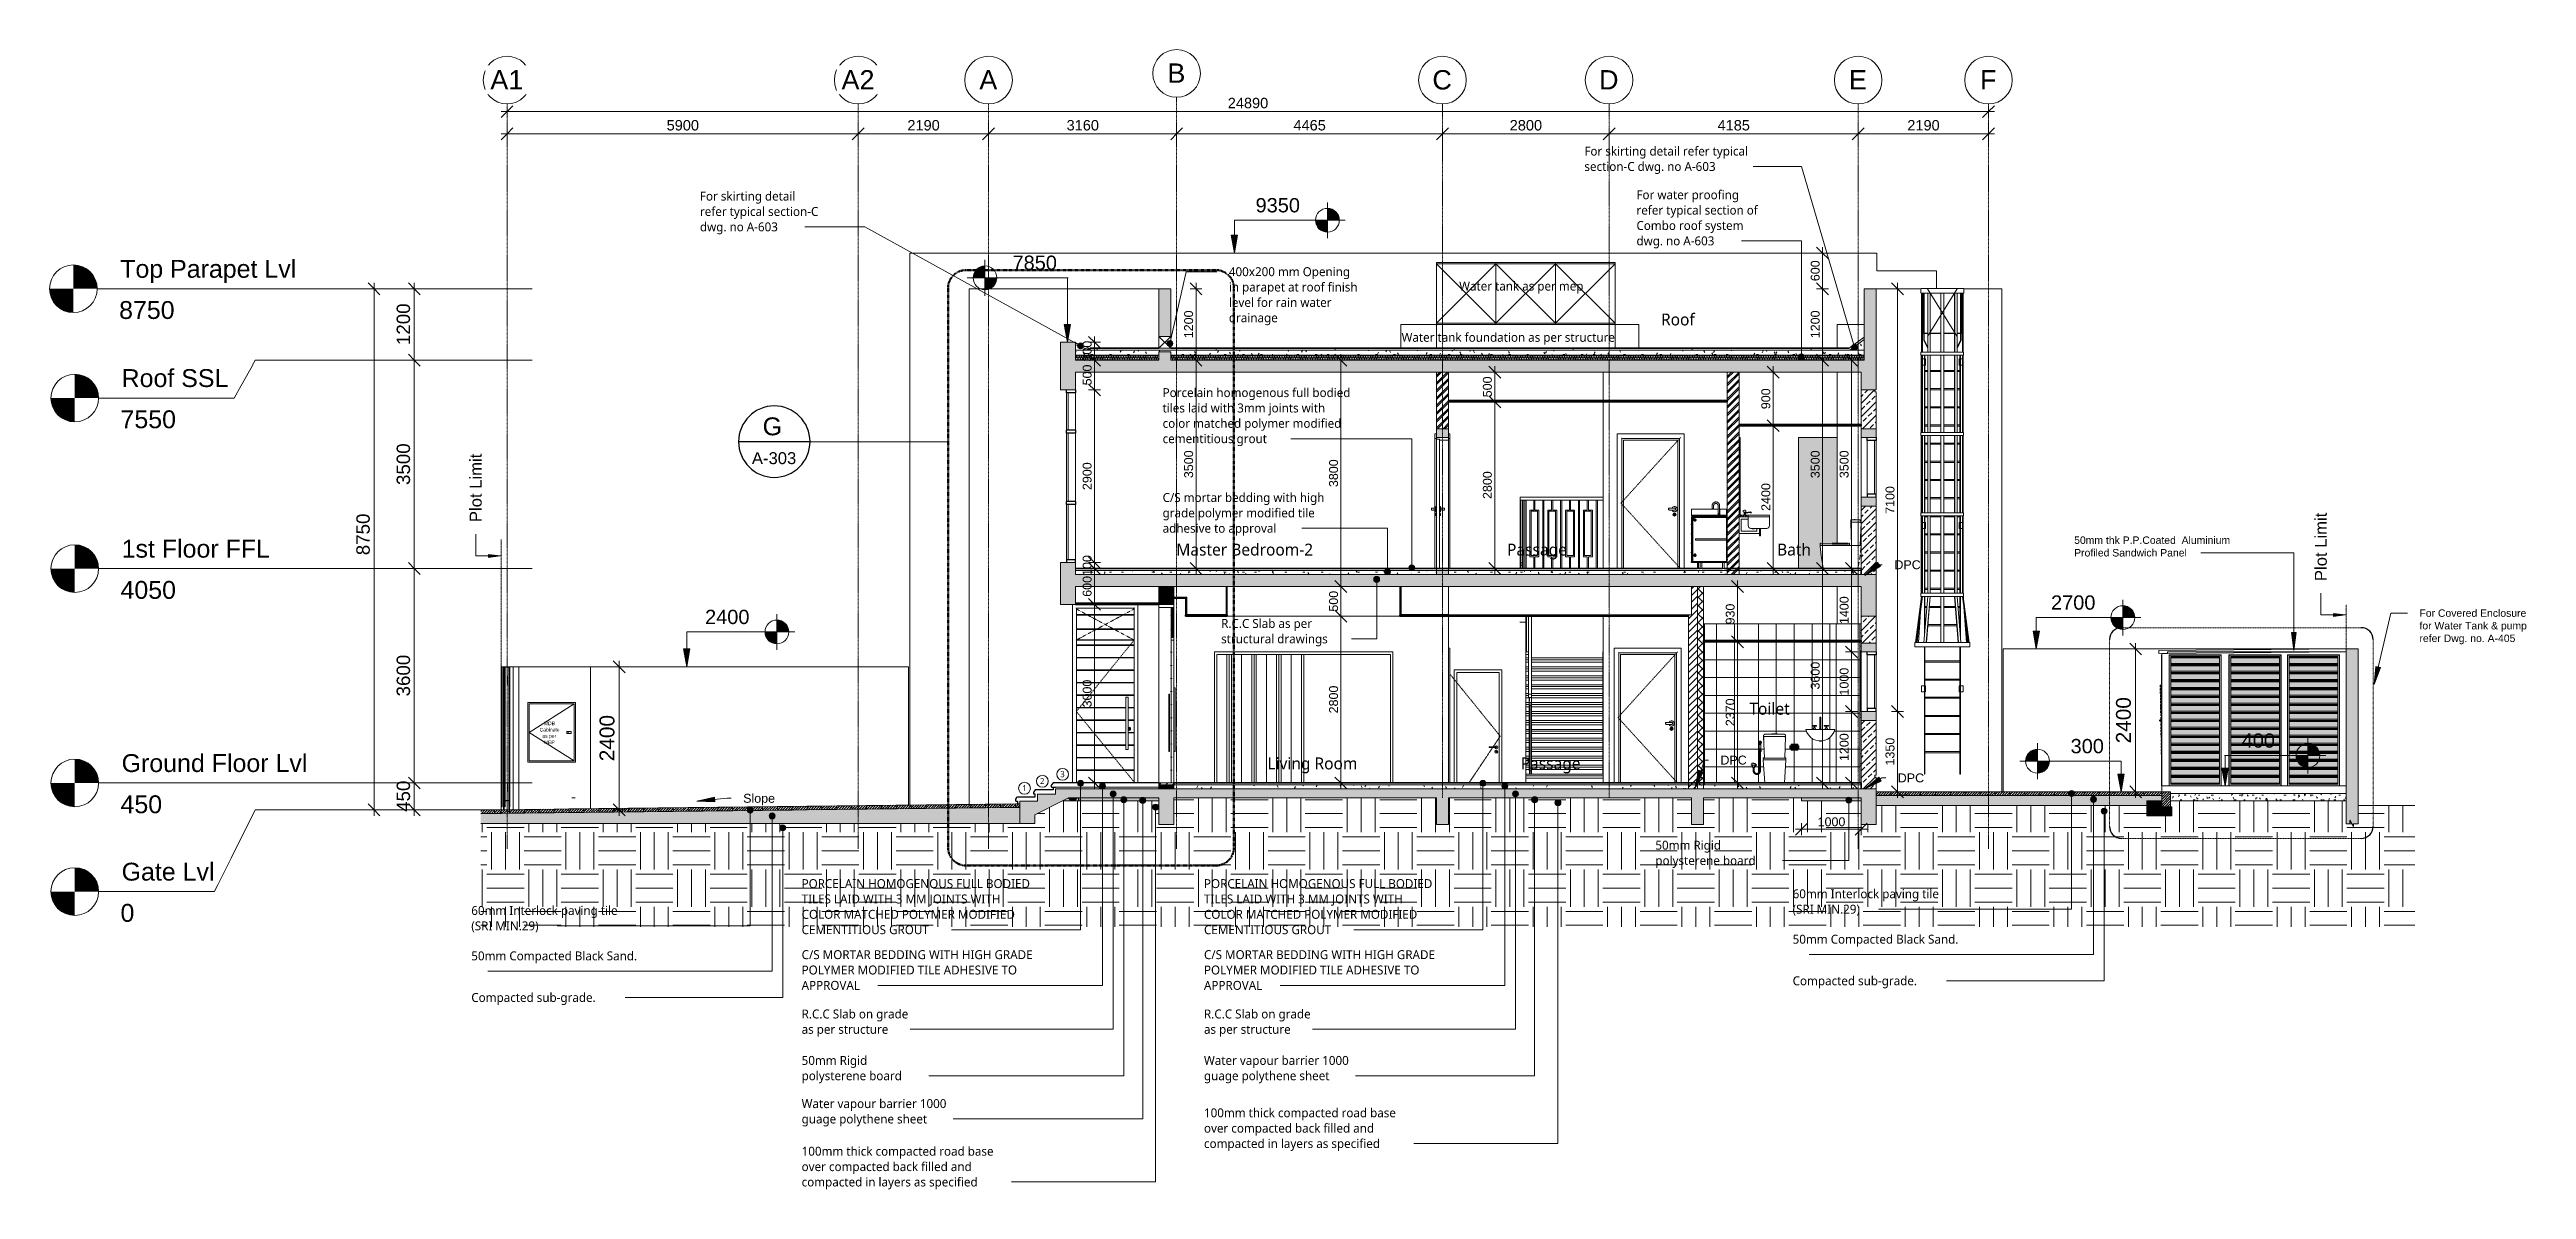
# Model space of a CAD drawing. Header units: millimetres. Extents: x -25665 to 60211, y -6376 to 13478.
# Drawn here: x -25665 to 15950, y -6376 to 12766 of the extents above; entities that cross this region are included whole.
import ezdxf

# ---------------------------------------------------------------- set-up
doc = ezdxf.new("R2010")
doc.units = ezdxf.units.MM
for name, pattern in [('Callout Boundary', [2.38125, 1.190625, -1.190625]), ('Centre', [31.75, 6.35, -4.75, 15.9, -4.75]), ('Dash dot', [21, 10, -5, 1, -5]), ('Dash_2_', [6, 3, -3]), ('Grid Line', [22.225, 12.7, -3.175, 3.175, -3.175]), ('Hidden', [7.14375, 4.7625, -2.38125])]:
    doc.linetypes.add(name, pattern=pattern)
for name, color, linetype, lineweight in [('A-ANNO-DIMS', 211, 'Continuous', 9), ('A-ANNO-DIMS-100', 211, 'Continuous', 9), ('A-ANNO-NOTE', 131, 'Continuous', 9), ('A-ANNO-SYMB', 150, 'Continuous', 9), ('A-AREA-IDEN', 2, 'Continuous', 9), ('A-CLNG', 13, 'Continuous', 9), ('A-CLNG-PATT', 13, 'Continuous', 35), ('A-DETL', 90, 'Continuous', 9), ('A-DETL-GENF', 92, 'Continuous', 9), ('A-DETL-HDLN', 90, 'Hidden', 9), ('A-DETL-MBND', 5, 'Continuous', 9), ('A-DETL-MEDM', 33, 'Continuous', 25), ('A-DETL-THIN', 151, 'Continuous', 9), ('A-DOOR', 31, 'Continuous', 9), ('A-DOOR-FRAM', 31, 'Continuous', 9), ('A-DOOR-GLAZ', 31, 'Continuous', 25), ('A-FLOR', 192, 'Continuous', 9), ('A-FLOR-HRAL', 11, 'Continuous', 9), ('A-FLOR-LEVL', 51, 'Continuous', 9), ('A-FLOR-MCUT', 51, 'Continuous', 9), ('A-FLOR-PATT', 8, 'Continuous', 35), ('A-GENM', 13, 'Continuous', 9), ('A-GLAZ', 151, 'Continuous', 9), ('A-GLAZ-CURT', 52, 'Continuous', 9), ('A-GLAZ-CWMG', 51, 'Continuous', 9), ('A-WALL', 113, 'Continuous', 9), ('A-WALL-PATT', 111, 'Continuous', 18), ('G-ANNO-DIMS', 111, 'Continuous', 9), ('G-ANNO-TEXT', 231, 'Continuous', 9), ('G-IMPT', 8, 'Continuous', 9), ('P-SANR-FIXT', 6, 'Continuous', 9), ('Q-CASE', 31, 'Continuous', 9), ('Q-SPCQ', 91, 'Continuous', 9), ('S-COLS', 52, 'Hidden', 9), ('S-GRID', 1, 'Continuous', 9), ('S-GRID-IDEN', 1, 'Continuous', 9), ('S-STRS', 31, 'Continuous', 9)]:
    doc.layers.add(name, color=color, linetype=linetype, lineweight=lineweight)
doc.styles.add('Arial', font='arial.ttf', dxfattribs={"height": 300})
doc.styles.add('Arial_1', font='arial.ttf', dxfattribs={"height": 325})
doc.styles.add('Arial_2', font='arial.ttf', dxfattribs={"height": 240})
doc.styles.add('Arial_3', font='arial.ttf', dxfattribs={"height": 225})
doc.styles.add('Arial_4', font='arial.ttf', dxfattribs={"height": 150})
doc.styles.add('Arial_5', font='arial.ttf', dxfattribs={"height": 200})
doc.styles.add('Arial_6', font='arial.ttf', dxfattribs={"height": 125})
doc.styles.add('Arial_7', font='arial.ttf', dxfattribs={"height": 250})
doc.styles.add('Arial_8', font='arial.ttf', dxfattribs={"height": 60})
doc.styles.add('Arial_9', font='arial.ttf', dxfattribs={"height": 175})
doc.styles.add('Lucida Sans Unicode', font='l_10646.ttf', dxfattribs={"height": 200})
doc.styles.add('Lucida Sans Unicode_1', font='l_10646.ttf', dxfattribs={"height": 100})
doc.styles.add('Lucida Sans Unicode_2', font='l_10646.ttf', dxfattribs={"height": 150})
doc.dimstyles.new('100', dxfattribs={"dimscale": 304.8, "dimtxt": 153.03891, "dimasz": 0.656168, "dimexe": 0.328084, "dimexo": 0.0625, "dimgap": 0.016404, "dimtad": 1, "dimdec": 0, "dimzin": 0, "dimdsep": 46, "dimtxsty": 'Arial_4', "dimblk1": 'OBLIQUE', "dimblk2": 'OBLIQUE', "dimsah": 1, "dimcen": 0.09, "dimdle": 0.328084, "dimazin": 0, "dimtfac": 1, "dimtdec": 4, "dimtix": 1, "dimtmove": 0, "dimatfit": 3, "dimfxl": 0.328084, "dimfxlon": 1, "dimtvp": 1, "dimtolj": 1, "dimtzin": 0, "dimarcsym": 2})
doc.dimstyles.new('25', dxfattribs={"dimscale": 304.8, "dimtxt": 255.06485, "dimasz": 0.656168, "dimexe": 0.328084, "dimexo": 0.0625, "dimgap": 0.016404, "dimtad": 1, "dimdec": 0, "dimzin": 0, "dimdsep": 46, "dimtxsty": 'Arial_7', "dimblk1": 'OBLIQUE', "dimblk2": 'OBLIQUE', "dimsah": 1, "dimcen": 0.09, "dimdle": 0.328084, "dimazin": 0, "dimtfac": 1, "dimtdec": 4, "dimtix": 1, "dimtmove": 0, "dimatfit": 3, "dimfxl": 0.328084, "dimfxlon": 1, "dimtvp": 1, "dimtolj": 1, "dimtzin": 0, "dimarcsym": 2})
doc.dimstyles.new('Ele-dim-100', dxfattribs={"dimscale": 304.8, "dimtxt": 229.558365, "dimasz": 0.656168, "dimexe": 0.492126, "dimexo": 0.0625, "dimgap": 0.016404, "dimtad": 1, "dimdec": 0, "dimrnd": 5, "dimzin": 0, "dimdsep": 46, "dimtxsty": 'Arial_3', "dimblk1": 'OBLIQUE', "dimblk2": 'OBLIQUE', "dimsah": 1, "dimcen": 0.09, "dimdle": 0.328084, "dimazin": 0, "dimtfac": 1, "dimtdec": 4, "dimtix": 1, "dimtmove": 0, "dimatfit": 3, "dimfxl": 0.787402, "dimfxlon": 1, "dimtvp": 1, "dimtolj": 1, "dimtzin": 0, "dimarcsym": 2})
doc.dimstyles.new('Ele-dim-100_1', dxfattribs={"dimscale": 304.8, "dimtxt": 229.558365, "dimasz": 0.656168, "dimexe": 0.492126, "dimexo": 0.0625, "dimgap": 0.016404, "dimtad": 1, "dimdec": 0, "dimrnd": 5, "dimzin": 0, "dimdsep": 46, "dimtxsty": 'Arial_3', "dimblk1": 'OBLIQUE', "dimblk2": 'OBLIQUE', "dimsah": 1, "dimcen": 0.09, "dimdle": 0.328084, "dimazin": 0, "dimtfac": 1, "dimtdec": 4, "dimtix": 1, "dimtmove": 2, "dimatfit": 3, "dimfxl": 0.787402, "dimfxlon": 1, "dimtvp": 1, "dimtolj": 1, "dimtzin": 0, "dimarcsym": 2})
doc.dimstyles.new('grid-dim', dxfattribs={"dimscale": 304.8, "dimtxt": 178.545395, "dimasz": 0.656168, "dimexe": 0.328084, "dimexo": 0.0625, "dimgap": 0.016404, "dimtad": 1, "dimdec": 0, "dimzin": 0, "dimdsep": 46, "dimtxsty": 'Arial_9', "dimblk1": 'OBLIQUE', "dimblk2": 'OBLIQUE', "dimsah": 1, "dimcen": 0.09, "dimdle": 0.328084, "dimazin": 0, "dimtfac": 1, "dimtdec": 4, "dimtix": 1, "dimtmove": 0, "dimatfit": 3, "dimfxl": 0.328084, "dimfxlon": 1, "dimtvp": 1, "dimtolj": 1, "dimtzin": 0, "dimarcsym": 2})
pattern_1 = [(45, (-2066.66, 4700), (-112.2532, 112.2532), []), (45, (-1954.4, 4700), (-112.2532, 112.2532), [79.375, -39.687])]
pattern_2 = [(90, (-2066.7, 4700), (-2000, 1e-13), [])]
pattern_3 = [(0, (-2066.66, 4700), (406.4, 101.6), [33.528, -271.272, 33.528, -271.272, -1625.6]), (0, (-2066.66, 4700), (406.4, 101.6), [-609.6, 33.528, -576.072, 33.528, -271.272, -711.2]), (0, (-2066.66, 4700), (406.4, 101.6), [-1524, 33.528, -169.672, 33.528, -474.472]), (120, (-1914.26, 4750.8), (-291.1882, 301.1527), [33.528, -271.272, 33.528, -271.272, -1625.6]), (120, (-1914.26, 4750.8), (-291.1882, 301.1527), [-609.6, 33.528, -576.072, 33.528, -271.272, -711.2]), (120, (-1914.26, 4750.8), (-291.1882, 301.1527), [-1524, 33.528, -169.672, 33.528, -474.472]), (240, (-1863.46, 4954), (-115.2118, -402.7527), [33.528, -271.272, 33.528, -271.272, -1625.6]), (240, (-1863.46, 4954), (-115.2118, -402.7527), [-609.6, 33.528, -576.072, 33.528, -271.272, -711.2]), (240, (-1863.46, 4954), (-115.2118, -402.7527), [-1524, 33.528, -169.672, 33.528, -474.472])]
pattern_4 = [(45, (-2066.66, 4700), (-62.8618, 62.8618), []), (45, (-2066.66, 4795.25), (-62.8618, 62.8618), [])]
pattern_5 = [(0, (4352.17, 420), (0, 300), []), (90, (4352.2, 420), (-600, 4e-14), [])]
pattern_6 = [(0, (-2066.66, 4700), (121.92, 30.48), [10.058, -81.382, 10.058, -81.382, -487.68]), (0, (-2066.66, 4700), (121.92, 30.48), [-182.88, 10.058, -172.822, 10.058, -81.382, -213.36]), (0, (-2066.66, 4700), (121.92, 30.48), [-457.2, 10.058, -50.902, 10.058, -142.342]), (120, (-2020.94, 4715.24), (-87.356454, 90.345817), [10.058, -81.382, 10.058, -81.382, -487.68]), (120, (-2020.94, 4715.24), (-87.356454, 90.345817), [-182.88, 10.058, -172.822, 10.058, -81.382, -213.36]), (120, (-2020.94, 4715.24), (-87.356454, 90.345817), [-457.2, 10.058, -50.902, 10.058, -142.342]), (240, (-2005.7, 4776.2), (-34.563546, -120.825817), [10.058, -81.382, 10.058, -81.382, -487.68]), (240, (-2005.7, 4776.2), (-34.563546, -120.825817), [-182.88, 10.058, -172.822, 10.058, -81.382, -213.36]), (240, (-2005.7, 4776.2), (-34.563546, -120.825817), [-457.2, 10.058, -50.902, 10.058, -142.342])]
pattern_7 = [(45, (-2066.66, 4700), (-21.213203, 21.213203), [])]

msp = doc.modelspace()

# ---------------------------------------------------------------- texts
at = {"layer": 'A-ANNO-NOTE', "char_height": 100, "width": 104.219, "attachment_point": 1, "style": 'Lucida Sans Unicode_1'}
for s, insert in [('2', (-9023.6, 530.5)), ('3', (-8683.3, 647.2)), ('1', (-9323.6, 413.9))]:
    msp.add_mtext(s, dxfattribs=dict(at, insert=insert))
at = {"layer": 'A-ANNO-SYMB', "attachment_point": 1}
for s, insert, char_height, width, style in [('G', (-13683.8, 6589.1), 300, 400.844, 'Arial'), ('A-303', (-13864.3, 6005.1), 200, 921.941, 'Arial_5')]:
    msp.add_mtext(s, dxfattribs=dict(at, insert=insert, char_height=char_height, width=width, style=style))
at = {"layer": 'A-AREA-IDEN', "char_height": 200, "attachment_point": 1, "style": 'Lucida Sans Unicode'}
for s, insert, width in [('Roof', (1409.9, 8333.7), 761.603), ('Master Bedroom-2', (-6734.2, 4469.2), 3150.632), ('Passage', (-1177.1, 4469.2), 1338.818), ('Bath', (3360.1, 4469.2), 737.552), ('Toilet', (2894.8, 1796.6), 937.974), ('Living Room', (-5203.8, 878.4), 2052.32), ('Passage', (-948.1, 878.4), 1338.818)]:
    msp.add_mtext(s, dxfattribs=dict(at, insert=insert, width=width))
at = {"layer": 'A-FLOR-LEVL', "char_height": 300, "attachment_point": 1, "style": 'Arial', "bg_fill": 3, "box_fill_scale": 1.25, "bg_fill_color": 256, "bg_fill_true_color": 13158600, "bg_fill_transparency": 0}
for s, insert, width in [('Top Parapet Lvl', (-24477.3, 9234.4), 3663.712), ('8750', (-24496.1, 8542.6), 1154.43), ('Roof SSL', (-24453.6, 7399.4), 2212.657), ('7550', (-24472.3, 6707.6), 1154.43), ('1st Floor FFL', (-24453.6, 4534.4), 3062.446), ('4050', (-24472.3, 3842.6), 1154.43), ('Ground Floor Lvl', (-24453.6, 934.4), 3848.1), ('450', (-24472.3, 242.6), 865.822), ('Gate Lvl', (-24453.6, -889.4), 1932.067), ('0', (-24472.3, -1581.3), 288.607)]:
    msp.add_mtext(s, dxfattribs=dict(at, insert=insert, width=width))
at = {"layer": 'G-ANNO-DIMS', "char_height": 240, "attachment_point": 1, "line_spacing_factor": 0.941778, "style": 'Arial_2'}
for s, insert, width in [('9350', (-5402, 10272.6), 893.244), ('7850', (-9485.3, 9306.4), 893.244), ('2400', (-14651, 3358.9), 893.244), ('2700', (7962.6, 3600.2), 893.244), ('400', (11165.4, 1282.9), 669.933), ('300', (8291.5, 1189.3), 669.933)]:
    msp.add_mtext(s, dxfattribs=dict(at, insert=insert, width=width))
at = {"layer": 'G-ANNO-TEXT', "color": 7, "attachment_point": 1}
for s, insert, char_height, width, style in [('section-C dwg. no A-603', (122.8, 10878), 150, 3190.716, 'Lucida Sans Unicode_2'), ('For skirting detail refer typical ', (122.8, 11135.9), 150, 3840.083, 'Lucida Sans Unicode_2'), ('For water proofing ', (997.4, 10402.7), 150, 2405.062, 'Lucida Sans Unicode_2'), ('refer typical section-C ', (-14737.1, 10122), 150, 2821.94, 'Lucida Sans Unicode_2'), ('For skirting detail ', (-14737.1, 10380), 150, 2276.793, 'Lucida Sans Unicode_2'), ('refer typical section of ', (997.4, 10144.7), 150, 2821.94, 'Lucida Sans Unicode_2'), ('dwg. no A-603', (-14737.1, 9864.1), 150, 1891.983, 'Lucida Sans Unicode_2'), ('dwg. no A-603', (997.4, 9628.8), 150, 1891.983, 'Lucida Sans Unicode_2'), ('Combo roof system ', (997.4, 9886.8), 150, 2533.332, 'Lucida Sans Unicode_2'), ('400x200 mm Opening ', (-5850.7, 9111.2), 150, 2902.109, 'Lucida Sans Unicode_2'), ('in parapet at roof finish ', (-5850.7, 8853.3), 150, 3022.362, 'Lucida Sans Unicode_2'), ('Water tank as per mep', (-1981.3, 8869.4), 150, 2805.906, 'Lucida Sans Unicode_2'), ('drainage', (-5850.7, 8337.3), 150, 1090.295, 'Lucida Sans Unicode_2'), ('level for rain water ', (-5850.7, 8595.3), 150, 2421.096, 'Lucida Sans Unicode_2'), ('Water tank foundation as per structure', (-2948.9, 8009.3), 150, 4834.176, 'Lucida Sans Unicode_2'), ('Porcelain homogenous full bodied ', (-6963.9, 7080.7), 150, 4264.978, 'Lucida Sans Unicode_2'), ('tiles laid with 3mm joints with ', (-6963.9, 6822.7), 150, 3840.083, 'Lucida Sans Unicode_2'), ('color matched polymer modified ', (-6963.9, 6564.7), 150, 4144.724, 'Lucida Sans Unicode_2'), ('cementitious grout', (-6963.9, 6306.8), 150, 2364.978, 'Lucida Sans Unicode_2'), ('grade polymer modified tile ', (-6963.9, 5060.6), 150, 3543.459, 'Lucida Sans Unicode_2'), ('C/S mortar bedding with high ', (-6963.9, 5318.5), 150, 3799.999, 'Lucida Sans Unicode_2'), ('adhesive to approval', (-6963.9, 4802.6), 150, 2589.451, 'Lucida Sans Unicode_2'), ('50mm thk P.P.Coated  Aluminium ', (8351.6, 4590.3), 125, 3318.986, 'Arial_6'), ('DPC', (5331.1, 4190), 150, 537.131, 'Arial_4'), ('Profiled Sandwich Panel', (8351.6, 4378.6), 125, 2332.911, 'Arial_6'), ('For Covered Enclosure ', (14152.9, 3365.5), 125, 2308.86, 'Arial_6'), ('structural drawings', (-5980.2, 2945.6), 150, 2405.062, 'Lucida Sans Unicode_2'), ('R.C.C Slab as per ', (-5980.2, 3203.5), 150, 2188.607, 'Lucida Sans Unicode_2'), ('for Water Tank & pump ', (14152.9, 3153.8), 125, 2332.911, 'Arial_6'), ('refer Dwg. no. A-405 ', (14152.9, 2942.2), 125, 2076.371, 'Arial_6'), ('Cabinate ', (-17431.1, 1374.4), 60, 440.928, 'Arial_8'), ('as per ', (-17384.8, 1268.5), 60, 320.675, 'Arial_8'), ('MDB ', (-17358.3, 1480.2), 60, 264.557, 'Arial_8'), ('MEP', (-17358.3, 1162.7), 60, 232.489, 'Arial_8'), ('DPC', (2408.4, 910), 150, 537.131, 'Arial_4'), ('DPC', (5387.6, 610), 150, 537.131, 'Arial_4'), ('Slope', (-14011.1, 267.4), 150, 633.333, 'Arial_4'), ('50mm Rigid ', (1315.1, -519.6), 150, 1587.341, 'Lucida Sans Unicode_2'), ('polysterene board ', (1315.1, -777.5), 150, 2340.927, 'Lucida Sans Unicode_2'), ('PORCELAIN HOMOGENOUS FULL BODIED ', (-13028.9, -1164.9), 150, 5058.648, 'Lucida Sans Unicode_2'), ('PORCELAIN HOMOGENOUS FULL BODIED ', (-6268.9, -1164.9), 150, 5058.648, 'Lucida Sans Unicode_2'), ('60mm Interlock paving tile ', (-18578.8, -1616.6), 150, 3431.222, 'Lucida Sans Unicode_2'), ('TILES LAID WITH 3 MM JOINTS WITH ', (-13028.9, -1422.8), 150, 4513.501, 'Lucida Sans Unicode_2'), ('TILES LAID WITH 3 MM JOINTS WITH ', (-6268.9, -1422.8), 150, 4513.501, 'Lucida Sans Unicode_2'), ('(SRI MIN.29)', (3621.2, -1594.5), 150, 1499.156, 'Lucida Sans Unicode_2'), ('60mm Interlock paving tile ', (3621.2, -1336.6), 150, 3431.222, 'Lucida Sans Unicode_2'), ('(SRI MIN.29)', (-18578.8, -1874.5), 150, 1499.156, 'Lucida Sans Unicode_2'), ('COLOR MATCHED POLYMER MODIFIED  ', (-13028.9, -1680.8), 150, 4922.361, 'Lucida Sans Unicode_2'), ('CEMENTITIOUS GROUT', (-13028.9, -1938.8), 150, 2805.906, 'Lucida Sans Unicode_2'), ('COLOR MATCHED POLYMER MODIFIED  ', (-6268.9, -1680.8), 150, 4922.361, 'Lucida Sans Unicode_2'), ('CEMENTITIOUS GROUT', (-6268.9, -1938.8), 150, 2805.906, 'Lucida Sans Unicode_2'), ('50mm Compacted Black Sand.', (-18578.8, -2378.7), 150, 3775.948, 'Lucida Sans Unicode_2'), ('C/S MORTAR BEDDING WITH HIGH GRADE ', (-13028.9, -2357.8), 150, 5259.07, 'Lucida Sans Unicode_2'), ('C/S MORTAR BEDDING WITH HIGH GRADE ', (-6268.9, -2357.8), 150, 5259.07, 'Lucida Sans Unicode_2'), ('50mm Compacted Black Sand.', (3621.2, -2098.7), 150, 3775.948, 'Lucida Sans Unicode_2'), ('APPROVAL', (-13028.9, -2873.7), 150, 1306.751, 'Lucida Sans Unicode_2'), ('POLYMER MODIFIED TILE ADHESIVE TO ', (-13028.9, -2615.8), 150, 4866.243, 'Lucida Sans Unicode_2'), ('APPROVAL', (-6268.9, -2873.7), 150, 1306.751, 'Lucida Sans Unicode_2'), ('POLYMER MODIFIED TILE ADHESIVE TO ', (-6268.9, -2615.8), 150, 4866.243, 'Lucida Sans Unicode_2'), ('Compacted sub-grade.', (3621.2, -2797.2), 150, 2886.075, 'Lucida Sans Unicode_2'), ('Compacted sub-grade.', (-18578.8, -3077.2), 150, 2886.075, 'Lucida Sans Unicode_2'), ('as per structure', (-13028.9, -3612), 150, 1964.134, 'Lucida Sans Unicode_2'), ('R.C.C Slab on grade ', (-13028.9, -3354), 150, 2541.349, 'Lucida Sans Unicode_2'), ('as per structure', (-6268.9, -3612), 150, 1964.134, 'Lucida Sans Unicode_2'), ('R.C.C Slab on grade ', (-6268.9, -3354), 150, 2541.349, 'Lucida Sans Unicode_2'), ('50mm Rigid ', (-13028.9, -4134), 150, 1587.341, 'Lucida Sans Unicode_2'), ('Water vapour barrier 1000 ', (-6268.9, -4134), 150, 3367.088, 'Lucida Sans Unicode_2'), ('polysterene board ', (-13028.9, -4392), 150, 2340.927, 'Lucida Sans Unicode_2'), ('guage polythene sheet', (-6268.9, -4392), 150, 2837.974, 'Lucida Sans Unicode_2'), ('Water vapour barrier 1000 ', (-13028.9, -4859.4), 150, 3367.088, 'Lucida Sans Unicode_2'), ('guage polythene sheet', (-13028.9, -5117.4), 150, 2837.974, 'Lucida Sans Unicode_2'), ('over compacted back filled and ', (-6268.9, -5272), 150, 3976.37, 'Lucida Sans Unicode_2'), ('100mm thick compacted road base ', (-6268.9, -5014), 150, 4457.382, 'Lucida Sans Unicode_2'), ('100mm thick compacted road base ', (-13028.9, -5659.3), 150, 4457.382, 'Lucida Sans Unicode_2'), ('compacted in layers as specified', (-6268.9, -5530), 150, 4024.471, 'Lucida Sans Unicode_2'), ('over compacted back filled and ', (-13028.9, -5917.3), 150, 3976.37, 'Lucida Sans Unicode_2'), ('compacted in layers as specified', (-13028.9, -6175.3), 150, 4024.471, 'Lucida Sans Unicode_2')]:
    msp.add_mtext(s, dxfattribs=dict(at, insert=insert, char_height=char_height, width=width, style=style))
at = {"layer": 'G-ANNO-TEXT', "color": 7, "char_height": 200, "width": 1435.021, "attachment_point": 1, "rotation": 90, "style": 'Arial_5'}
for insert in [(-18604.5, 4831.3), (12395.5, 3840.4)]:
    msp.add_mtext('Plot Limit', dxfattribs=dict(at, insert=insert))

# ---------------------------------------------------------------- blocks, each defined once
blk = doc.blocks.new('Double_Aluminum_Door_with_Transom_6328 - TD1-1172526-Section - A')
at = {"layer": 'A-DOOR', "lineweight": 18}
for p, q in [((-6822, 2850), (-6822, 450)), ((-6822, 2850), (-6778, 2850)), ((-6778, 450), (-6778, 2850)), ((-6822, 450), (-6778, 450))]:
    blk.add_line(p, q, dxfattribs=at)
at = {"layer": 'A-DOOR'}
for p, q in [((-6858, 1942), (-6846, 1942)), ((-6858, 979), (-6858, 1942)), ((-6846, 979), (-6846, 1942)), ((-6778, 2048), (-6752, 2048)), ((-6752, 2048), (-6752, 979)), ((-6846, 979), (-6858, 979)), ((-6752, 979), (-6778, 979))]:
    blk.add_line(p, q, dxfattribs=at)
at = {"layer": 'A-DOOR-FRAM', "lineweight": 18}
for p, q in [((-7028, 3450), (-7028, 3399)), ((-7028, 3399), (-6778, 3399)), ((-6778, 3450), (-6778, 3399)), ((-6822, 2901), (-6778, 2901)), ((-6778, 2850), (-6778, 2901))]:
    blk.add_line(p, q, dxfattribs=at)
at = {"layer": 'A-DOOR-FRAM'}
for p, q in [((-7028, 2905), (-7028, 3399)), ((-6778, 3399), (-6778, 2901)), ((-7028, 450), (-7028, 2850))]:
    blk.add_line(p, q, dxfattribs=at)
at = {"layer": 'A-DOOR-GLAZ'}
for p, q in [((-6810, 2901), (-6810, 3399)), ((-6810, 3399), (-6791, 3399)), ((-6791, 3399), (-6791, 2901)), ((-6822, 3255), (-6822, 3265)), ((-6812, 3265), (-6822, 3265)), ((-6812, 3255), (-6822, 3255)), ((-6822, 3025), (-6822, 3035)), ((-6812, 3035), (-6822, 3035)), ((-6812, 3025), (-6822, 3025)), ((-6812, 3265), (-6812, 3255)), ((-6812, 3035), (-6812, 3025)), ((-6822, 2640), (-6822, 2650)), ((-6812, 2650), (-6822, 2650)), ((-6812, 2640), (-6822, 2640)), ((-6812, 2650), (-6812, 2640)), ((-6810, 2901), (-6791, 2901)), ((-6822, 2420), (-6822, 2430)), ((-6812, 2430), (-6822, 2430)), ((-6812, 2420), (-6822, 2420)), ((-6822, 2200), (-6822, 2210)), ((-6812, 2210), (-6822, 2210)), ((-6812, 2200), (-6822, 2200)), ((-6812, 2430), (-6812, 2420)), ((-6812, 2210), (-6812, 2200)), ((-6822, 1980), (-6822, 1990)), ((-6812, 1990), (-6822, 1990)), ((-6812, 1980), (-6822, 1980)), ((-6822, 1760), (-6822, 1770)), ((-6812, 1770), (-6822, 1770)), ((-6812, 1760), (-6822, 1760)), ((-6812, 1990), (-6812, 1980)), ((-6812, 1770), (-6812, 1760)), ((-6822, 1540), (-6822, 1550)), ((-6812, 1550), (-6822, 1550)), ((-6812, 1540), (-6822, 1540)), ((-6822, 1320), (-6822, 1330)), ((-6812, 1330), (-6822, 1330)), ((-6812, 1320), (-6822, 1320)), ((-6812, 1550), (-6812, 1540)), ((-6812, 1330), (-6812, 1320)), ((-6822, 1100), (-6822, 1110)), ((-6812, 1110), (-6822, 1110)), ((-6812, 1100), (-6822, 1100)), ((-6822, 880), (-6822, 890)), ((-6812, 890), (-6822, 890)), ((-6812, 880), (-6822, 880)), ((-6812, 1110), (-6812, 1100)), ((-6812, 890), (-6812, 880)), ((-6822, 660), (-6822, 670)), ((-6812, 670), (-6822, 670)), ((-6812, 660), (-6822, 660)), ((-6812, 670), (-6812, 660))]:
    blk.add_line(p, q, dxfattribs=at)
blk = doc.blocks.new('BEL-TD2-BED ROOM - TD3-1678524-Section - A')
at = {"layer": 'A-DOOR'}
for p, q in [((624, 2713), (624, 450)), ((1750, 2713), (624, 2713)), ((702, 450), (702, 2635)), ((702, 2635), (1672, 2635)), ((732, 455), (732, 2605)), ((732, 2605), (1642, 2605)), ((1642, 455), (1642, 2605)), ((1672, 2635), (1672, 450)), ((1750, 450), (1750, 2713)), ((1492, 1464), (1485, 1462)), ((1485, 1438), (1485, 1462)), ((1485, 1438), (1492, 1436)), ((1501, 1466), (1587, 1466)), ((1587, 1434), (1501, 1434)), ((1587, 1348), (1587, 1372)), ((1587, 1372), (1588, 1372)), ((1588, 1348), (1587, 1348)), ((1588, 1372), (1588, 1348)), ((702, 455), (732, 455)), ((732, 455), (1642, 455)), ((1672, 455), (1642, 455))]:
    blk.add_line(p, q, dxfattribs=at)
at = {"layer": 'A-DOOR', "linetype": 'Dash_2_'}
for p, q in [((1687, 2650), (687, 1550)), ((687, 1550), (1687, 450))]:
    blk.add_line(p, q, dxfattribs=at)
at = {"layer": 'A-DOOR', "flags": 128}
for points in [[(1501, 1466), (1499, 1465), (1497, 1465), (1495, 1464), (1493, 1464), (1492, 1464)], [(1492, 1436), (1493, 1436), (1495, 1436), (1497, 1435), (1499, 1435), (1501, 1434)]]:
    blk.add_lwpolyline(points, dxfattribs=at)
at = {"layer": 'A-DOOR'}
for centre, radius, start, end in [((1587, 1450), 44.4, 0, 158.5714), ((1587, 1450), 44.4, 201.4286, 0), ((1587, 1360), 27, 0, 180), ((1587, 1360), 27, 180, 360), ((1587, 1360), 18, 0, 180), ((1587, 1360), 18, 180, 360), ((1587, 1450), 19, 0, 115.6066), ((1587, 1450), 19, 244.3934, 0), ((1587, 1450), 15.9, 270, 90), ((1587, 1450), 15.9, 0, 60), ((1587, 1450), 15.9, 300, 330)]:
    blk.add_arc(centre, radius, start, end, dxfattribs=at)
for points, knots in [([(629, 2708), (629, 2708), (628, 2709), (627, 2710), (627, 2710), (626, 2711), (626, 2711), (626, 2711), (625, 2712), (625, 2712), (625, 2712), (625, 2713), (624, 2713), (624, 2713), (624, 2713)], [-1, -1, -1, -1, -0.833333, -0.75, -0.666667, -0.625, -0.583333, -0.5, -0.458333, -0.416667, -0.333333, -0.25, -0.166667, 0, 0, 0, 0]), ([(702, 2635), (702, 2635), (702, 2635), (702, 2635), (702, 2636), (701, 2636), (701, 2636), (701, 2637), (700, 2637), (700, 2637), (700, 2638), (699, 2638), (698, 2639), (698, 2640), (697, 2640)], [-1, -1, -1, -1, -0.833333, -0.75, -0.666667, -0.583333, -0.541667, -0.5, -0.416667, -0.375, -0.333333, -0.25, -0.166667, 0, 0, 0, 0]), ([(1677, 2640), (1677, 2640), (1676, 2639), (1675, 2638), (1675, 2638), (1674, 2637), (1674, 2637), (1674, 2637), (1673, 2636), (1673, 2636), (1673, 2636), (1673, 2635), (1672, 2635), (1672, 2635), (1672, 2635)], [0, 0, 0, 0, 0.166667, 0.25, 0.333333, 0.375, 0.416667, 0.5, 0.541667, 0.583333, 0.666667, 0.75, 0.833333, 1, 1, 1, 1]), ([(1750, 2713), (1750, 2713), (1750, 2713), (1750, 2713), (1750, 2712), (1749, 2712), (1749, 2712), (1749, 2711), (1748, 2711), (1748, 2711), (1747, 2710), (1747, 2710), (1746, 2709), (1746, 2708), (1745, 2708)], [0, 0, 0, 0, 0.166667, 0.25, 0.333333, 0.416667, 0.458333, 0.5, 0.583333, 0.666667, 0.708333, 0.75, 0.833333, 1, 1, 1, 1])]:
    blk.add_open_spline(points, degree=3, knots=knots, dxfattribs=at)
blk = doc.blocks.new('BEL-TD2-BED ROOM - TD3-V1-Section - A')
at = {"layer": 'A-DOOR'}
for p, q in [((674, 6313), (674, 4050)), ((1800, 6313), (674, 6313)), ((1800, 4050), (1800, 6313)), ((752, 4050), (752, 6235)), ((752, 6235), (1722, 6235)), ((782, 4055), (782, 6205)), ((782, 6205), (1692, 6205)), ((1692, 4055), (1692, 6205)), ((1722, 6235), (1722, 4050)), ((1542, 5064), (1535, 5062)), ((1535, 5038), (1535, 5062)), ((1535, 5038), (1542, 5036)), ((1551, 5066), (1637, 5066)), ((1637, 5034), (1551, 5034)), ((1637, 4948), (1637, 4972)), ((1637, 4972), (1638, 4972)), ((1638, 4948), (1637, 4948)), ((1638, 4972), (1638, 4948)), ((752, 4055), (782, 4055)), ((782, 4055), (1692, 4055)), ((1722, 4055), (1692, 4055))]:
    blk.add_line(p, q, dxfattribs=at)
at = {"layer": 'A-DOOR', "linetype": 'Dash_2_'}
for p, q in [((1737, 6250), (737, 5150)), ((737, 5150), (1737, 4050))]:
    blk.add_line(p, q, dxfattribs=at)
at = {"layer": 'A-DOOR', "flags": 128}
for points in [[(1551, 5066), (1549, 5065), (1547, 5065), (1545, 5064), (1543, 5064), (1542, 5064)], [(1542, 5036), (1543, 5036), (1545, 5036), (1547, 5035), (1549, 5035), (1551, 5034)]]:
    blk.add_lwpolyline(points, dxfattribs=at)
at = {"layer": 'A-DOOR'}
for centre, radius, start, end in [((1637, 5050), 44.4, 0, 158.5714), ((1637, 5050), 44.5, 201.4286, 0), ((1637, 5050), 19.1, 0, 115.6066), ((1637, 5050), 19, 244.3934, 0), ((1637, 5050), 15.9, 270, 90), ((1637, 5050), 15.9, 0, 60), ((1637, 5050), 15.9, 300, 330), ((1637, 4960), 27, 0, 180), ((1637, 4960), 27, 180, 0), ((1637, 4960), 18, 0, 180), ((1637, 4960), 18, 180, 0)]:
    blk.add_arc(centre, radius, start, end, dxfattribs=at)
for points, knots in [([(679, 6308), (679, 6308), (678, 6309), (677, 6310), (677, 6310), (676, 6311), (676, 6311), (676, 6311), (675, 6312), (675, 6312), (675, 6312), (675, 6313), (674, 6313), (674, 6313), (674, 6313)], [-1, -1, -1, -1, -0.833333, -0.75, -0.666667, -0.625, -0.583333, -0.5, -0.458333, -0.416667, -0.333333, -0.25, -0.166667, 0, 0, 0, 0]), ([(1800, 6313), (1800, 6313), (1800, 6313), (1800, 6313), (1800, 6312), (1799, 6312), (1799, 6312), (1799, 6311), (1798, 6311), (1798, 6311), (1797, 6310), (1797, 6310), (1796, 6309), (1796, 6308), (1795, 6308)], [0, 0, 0, 0, 0.166667, 0.25, 0.333333, 0.416667, 0.458333, 0.5, 0.583333, 0.666667, 0.708333, 0.75, 0.833333, 1, 1, 1, 1]), ([(752, 6235), (752, 6235), (752, 6235), (752, 6235), (752, 6236), (751, 6236), (751, 6236), (751, 6237), (750, 6237), (750, 6237), (750, 6238), (749, 6238), (748, 6239), (748, 6240), (747, 6240)], [-1, -1, -1, -1, -0.833333, -0.75, -0.666667, -0.583333, -0.541667, -0.5, -0.416667, -0.375, -0.333333, -0.25, -0.166667, 0, 0, 0, 0]), ([(1727, 6240), (1727, 6240), (1726, 6239), (1725, 6238), (1725, 6238), (1724, 6237), (1724, 6237), (1724, 6237), (1723, 6236), (1723, 6236), (1723, 6236), (1723, 6235), (1722, 6235), (1722, 6235), (1722, 6235)], [0, 0, 0, 0, 0.166667, 0.25, 0.333333, 0.375, 0.416667, 0.5, 0.541667, 0.583333, 0.666667, 0.75, 0.833333, 1, 1, 1, 1])]:
    blk.add_open_spline(points, degree=3, knots=knots, dxfattribs=at)
blk = doc.blocks.new('BEL-TD2-BED ROOM - TD3-V2-Section - A')
at = {"layer": 'A-DOOR'}
for points, knots in [([(-2139, 6312), (-2139, 6312), (-2140, 6312), (-2140, 6312), (-2140, 6312), (-2141, 6313), (-2142, 6313), (-2142, 6313), (-2143, 6313)], [-0.5, -0.5, -0.5, -0.5, -0.4583333, -0.4166667, -0.3333333, -0.25, -0.1666667, 0, 0, 0, 0]), ([(-2138, 6308), (-2138, 6308), (-2138, 6309), (-2138, 6310), (-2138, 6310), (-2139, 6310)], [-1, -1, -1, -1, -0.8333333, -0.75, -0.6666667, -0.6666667, -0.6666667, -0.6666667])]:
    blk.add_open_spline(points, degree=3, knots=knots, dxfattribs=at)
blk = doc.blocks.new('BEL-TD2-BED ROOM - TD3-1678525-Section - A')
at = {"layer": 'A-DOOR', "lineweight": 18}
for p, q in [((-2388, 6308), (-2388, 6240)), ((-2363, 6313), (-2383, 6313)), ((-2363, 6235), (-2363, 6250)), ((-2363, 6250), (-2363, 6222)), ((-2163, 6313), (-2143, 6313)), ((-2163, 6250), (-2163, 6235)), ((-2163, 6205), (-2163, 6250)), ((-2138, 6240), (-2138, 6308)), ((-2363, 6235), (-2383, 6235)), ((-2363, 4055), (-2363, 6222)), ((-2309, 6222), (-2363, 6222)), ((-2309, 6222), (-2363, 6222)), ((-2309, 6222), (-2309, 5020)), ((-2309, 6222), (-2309, 6205)), ((-2163, 6205), (-2309, 6205)), ((-2143, 6235), (-2163, 6235)), ((-2363, 5080), (-2376, 5080)), ((-2363, 5020), (-2376, 5020)), ((-2363, 5080), (-2363, 5050)), ((-2363, 5020), (-2363, 5050)), ((-2309, 5080), (-2296, 5080)), ((-2309, 5080), (-2309, 5050)), ((-2309, 5020), (-2309, 5050)), ((-2309, 5020), (-2296, 5020)), ((-2309, 5020), (-2309, 4055)), ((-2309, 4055), (-2363, 4055))]:
    blk.add_line(p, q, dxfattribs=at)
at = {"layer": 'A-DOOR'}
for p, q in [((-2388, 6240), (-2388, 5067)), ((-2163, 6205), (-2163, 4055)), ((-2138, 4050), (-2138, 6240)), ((-2399, 5066), (-2445, 5066)), ((-2445, 5034), (-2445, 5066)), ((-2445, 5034), (-2399, 5034)), ((-2379, 5069), (-2399, 5065)), ((-2399, 5066), (-2399, 5034)), ((-2399, 5035), (-2379, 5031)), ((-2388, 5033), (-2388, 4050)), ((-2376, 5094), (-2379, 5069)), ((-2379, 5069), (-2379, 5050)), ((-2379, 5050), (-2379, 5031)), ((-2379, 5031), (-2376, 5006)), ((-2363, 5094), (-2376, 5094)), ((-2376, 5094), (-2376, 5080)), ((-2376, 5020), (-2376, 5006)), ((-2376, 5006), (-2363, 5006)), ((-2296, 5094), (-2309, 5094)), ((-2309, 5006), (-2296, 5006)), ((-2293, 5069), (-2296, 5094)), ((-2296, 5080), (-2296, 5094)), ((-2296, 5006), (-2293, 5031)), ((-2296, 5006), (-2296, 5020)), ((-2273, 5065), (-2293, 5069)), ((-2293, 5050), (-2293, 5069)), ((-2293, 5031), (-2293, 5050)), ((-2293, 5031), (-2273, 5035)), ((-2226, 5066), (-2273, 5066)), ((-2273, 5034), (-2273, 5066)), ((-2273, 5034), (-2226, 5034)), ((-2226, 5066), (-2226, 5034)), ((-2366, 4978), (-2377, 4978)), ((-2377, 4960), (-2377, 4978)), ((-2377, 4942), (-2377, 4960)), ((-2377, 4942), (-2366, 4942)), ((-2363, 4987), (-2366, 4987)), ((-2366, 4960), (-2366, 4986)), ((-2366, 4934), (-2366, 4960)), ((-2366, 4933), (-2363, 4933)), ((-2306, 4987), (-2309, 4987)), ((-2309, 4933), (-2306, 4933)), ((-2306, 4986), (-2306, 4960)), ((-2294, 4978), (-2306, 4978)), ((-2306, 4960), (-2306, 4934)), ((-2306, 4942), (-2294, 4942)), ((-2294, 4978), (-2294, 4960)), ((-2294, 4960), (-2294, 4942)), ((-2363, 4055), (-2363, 4050)), ((-2309, 4055), (-2163, 4055)), ((-2163, 4050), (-2163, 4055))]:
    blk.add_line(p, q, dxfattribs=at)
at = {"layer": 'A-DOOR', "lineweight": 18}
for centre, start, end in [((-2383, 6308), 90, 180), ((-2143, 6308), 0, 90), ((-2383, 6240), 180, 270), ((-2143, 6240), 270, 0)]:
    blk.add_arc(centre, 5, start, end, dxfattribs=at)
at = {"layer": 'A-DOOR'}
for points, knots in [([(-2388, 6308), (-2388, 6308), (-2388, 6309), (-2387, 6310), (-2387, 6310), (-2387, 6311), (-2387, 6311), (-2386, 6311), (-2386, 6312), (-2386, 6312), (-2385, 6312), (-2385, 6313), (-2384, 6313), (-2384, 6313)], [-1, -1, -1, -1, -0.8333333, -0.75, -0.6666667, -0.625, -0.5833333, -0.5, -0.4583333, -0.4166667, -0.3333333, -0.25, -0.1666667, -0.1666667, -0.1666667, -0.1666667]), ([(-2143, 6313), (-2142, 6313), (-2142, 6313), (-2141, 6313), (-2140, 6312), (-2140, 6312), (-2140, 6312), (-2139, 6312), (-2139, 6312)], [-1, -1, -1, -1, -0.8333333, -0.75, -0.6666667, -0.5833333, -0.5416667, -0.5, -0.5, -0.5, -0.5]), ([(-2139, 6310), (-2138, 6310), (-2138, 6310), (-2138, 6309), (-2138, 6308), (-2138, 6308)], [-0.3333333, -0.3333333, -0.3333333, -0.3333333, -0.25, -0.1666667, 0, 0, 0, 0]), ([(-2384, 6235), (-2384, 6235), (-2385, 6235), (-2385, 6236), (-2386, 6236), (-2386, 6236), (-2386, 6237), (-2387, 6237), (-2387, 6237), (-2387, 6238), (-2387, 6238), (-2388, 6239), (-2388, 6240), (-2388, 6240)], [-0.8333333, -0.8333333, -0.8333333, -0.8333333, -0.75, -0.6666667, -0.5833333, -0.5416667, -0.5, -0.4166667, -0.375, -0.3333333, -0.25, -0.1666667, 0, 0, 0, 0]), ([(-2140, 6236), (-2141, 6236), (-2141, 6235), (-2142, 6235), (-2142, 6235), (-2143, 6235)], [-0.3333333, -0.3333333, -0.3333333, -0.3333333, -0.25, -0.1666667, 0, 0, 0, 0])]:
    blk.add_open_spline(points, degree=3, knots=knots, dxfattribs=at)
blk.add_open_spline([(-2138, 6239), (-2138, 6238), (-2138, 6238), (-2138, 6238), (-2139, 6237)], degree=3, dxfattribs=at)
at = {"layer": 'A-DOOR', "lineweight": 18}
for points in [[(-2377, 5050), (-2377, 5055), (-2377, 5065), (-2376, 5075), (-2376, 5080)], [(-2376, 5020), (-2376, 5025), (-2377, 5035), (-2377, 5045), (-2377, 5050)], [(-2295, 5050), (-2295, 5055), (-2295, 5065), (-2296, 5075), (-2296, 5080)], [(-2295, 5050), (-2295, 5045), (-2295, 5035), (-2296, 5025), (-2296, 5020)]]:
    blk.add_open_spline(points, degree=3, dxfattribs=at)
blk = doc.blocks.new('Single_Flush_Door_-_Modern_12229 - TD4-882576-Section - A')
at = {"layer": 'A-DOOR'}
for p, q in [((1587, 455), (1587, 450)), ((1632, 450), (1632, 455))]:
    blk.add_line(p, q, dxfattribs=at)
blk = doc.blocks.new('Single_Flush_Door_-_Modern_12229 - TD4-V3-Section - A')
at = {"layer": 'A-DOOR'}
for p, q in [((1587, 4055), (1587, 4050)), ((1632, 4050), (1632, 4055))]:
    blk.add_line(p, q, dxfattribs=at)
blk = doc.blocks.new('BEL-TD2-BED ROOM - TD3-V4-Section - A')
at = {"layer": 'A-DOOR'}
for p, q in [((-2143, 2713), (-2163, 2713)), ((-2138, 450), (-2138, 2708))]:
    blk.add_line(p, q, dxfattribs=at)
blk.add_open_spline([(-2138, 2708), (-2138, 2708), (-2138, 2709), (-2138, 2710), (-2138, 2710), (-2139, 2711), (-2139, 2711), (-2139, 2711), (-2140, 2712), (-2140, 2712), (-2140, 2712), (-2141, 2713), (-2142, 2713), (-2142, 2713), (-2143, 2713)], degree=3, knots=[-1, -1, -1, -1, -0.833333, -0.75, -0.666667, -0.625, -0.583333, -0.5, -0.458333, -0.416667, -0.333333, -0.25, -0.166667, 0, 0, 0, 0], dxfattribs=at)
blk = doc.blocks.new('Railing - baluster-bel-40-634192-Section - A')
at = {"layer": 'A-FLOR-HRAL'}
for p, q in [((-958, 5162), (-958, 4128)), ((-958, 5162), (-950, 5162)), ((-925, 5162), (-918, 5162)), ((-918, 4128), (-918, 5162)), ((-958, 4094), (-958, 4050)), ((-918, 4050), (-918, 4094))]:
    blk.add_line(p, q, dxfattribs=at)
blk = doc.blocks.new('Railing - 25mm 2-634190-Section - A')
at = {"layer": 'A-FLOR-HRAL'}
for p, q in [((-850, 2650), (-850, 3250)), ((-863, 2650), (-850, 2650))]:
    blk.add_line(p, q, dxfattribs=at)
blk = doc.blocks.new('Railing - baluster-bel-40-634184-Section - A')
at = {"layer": 'A-FLOR-HRAL'}
blk.add_line((-808, 1778), (-808, 911), dxfattribs=at)
blk = doc.blocks.new('Railing - 25mm 2-634178-Section - A')
at = {"layer": 'A-FLOR-HRAL'}
for p, q in [((-950, 5199), (-950, 4050)), ((-925, 4050), (-925, 5199))]:
    blk.add_line(p, q, dxfattribs=at)
blk = doc.blocks.new('Railing - 25mm 2-634176-Section - A')
at = {"layer": 'A-FLOR-HRAL'}
for p, q in [((-800, 1762), (-800, 600)), ((-775, 600), (-775, 1762)), ((-800, 600), (-775, 600))]:
    blk.add_line(p, q, dxfattribs=at)
at = {"layer": 'A-FLOR-HRAL', "flags": 128}
for points in [[(-789, 1755), (-791, 1755), (-796, 1757), (-799, 1759)], [(-777, 1759), (-780, 1757), (-785, 1755), (-787, 1755)]]:
    blk.add_lwpolyline(points, dxfattribs=at)
blk = doc.blocks.new('Railing - Railing-453199-Section - A')
at = {"layer": 'A-FLOR-HRAL'}
for p, q in [((-958, 4128), (-958, 4059)), ((-918, 4059), (-918, 4128)), ((-818, 2650), (-863, 2650)), ((-863, 2610), (-818, 2610)), ((-808, 947), (-808, 678)), ((-768, 678), (-768, 730))]:
    blk.add_line(p, q, dxfattribs=at)
at = {"layer": 'A-FLOR-HRAL', "flags": 128}
for points in [[(-918, 4128), (-919, 4133), (-921, 4139), (-924, 4143), (-928, 4147), (-933, 4149), (-938, 4150), (-943, 4149), (-948, 4147), (-952, 4143), (-955, 4139), (-957, 4133), (-958, 4128)], [(-958, 4128), (-957, 4122), (-955, 4116), (-952, 4112), (-948, 4108), (-943, 4106), (-938, 4105), (-933, 4106), (-928, 4108), (-924, 4112), (-921, 4116), (-919, 4122), (-918, 4128)], [(-768, 678), (-769, 683), (-771, 689), (-774, 693), (-778, 697), (-783, 699), (-788, 700), (-793, 699), (-798, 697), (-802, 693), (-805, 689), (-807, 683), (-808, 678)], [(-808, 678), (-807, 672), (-805, 666), (-802, 662), (-798, 658), (-793, 656), (-788, 655), (-783, 656), (-778, 658), (-774, 662), (-771, 666), (-769, 672), (-768, 678)]]:
    blk.add_lwpolyline(points, dxfattribs=at)
for name in ['Railing - baluster-bel-40-634192-Section - A', 'Railing - 25mm 2-634178-Section - A', 'Railing - 25mm 2-634190-Section - A', 'Railing - baluster-bel-40-634184-Section - A', 'Railing - 25mm 2-634176-Section - A']:
    blk.add_blockref(name, (0, 0))
blk = doc.blocks.new('Top Rail Type - Top Rail_Internal_-453205-Section - A')
at = {"layer": 'A-FLOR-HRAL'}
for p, q in [((-958, 5200), (-958, 5159)), ((-918, 5159), (-918, 5200)), ((-808, 1885), (-808, 1778)), ((-768, 1778), (-768, 1830))]:
    blk.add_line(p, q, dxfattribs=at)
at = {"layer": 'A-FLOR-HRAL', "flags": 128}
for points in [[(-768, 1778), (-769, 1783), (-771, 1789), (-774, 1793), (-778, 1797), (-783, 1799), (-788, 1800), (-793, 1799), (-798, 1797), (-802, 1793), (-805, 1789), (-807, 1783), (-808, 1778)], [(-808, 1778), (-807, 1772), (-805, 1766), (-802, 1762), (-798, 1758), (-793, 1756), (-788, 1755), (-783, 1756), (-778, 1758), (-774, 1762), (-771, 1766), (-769, 1772), (-768, 1778)]]:
    blk.add_lwpolyline(points, dxfattribs=at)
blk = doc.blocks.new('System Panel - Glazed-1130610-Section - A')
at = {"layer": 'A-GLAZ-CURT'}
h = blk.add_hatch(color=10, dxfattribs=at)
h.paths.add_polyline_path([(4089, 4459), (4090, 4460), (4091, 4459)])
h.paths.add_polyline_path([(4089, 4474), (4090, 4475), (4091, 4474)])
h.paths.add_polyline_path([(3722, 4050), (4146, 4051), (4140, 4055), (4137, 4060), (4138, 4062), (4102, 4251), (4089, 4363), (4085, 4433), (4089, 4437), (4093, 4437), (4094, 4438), (4191, 4439), (4372, 4439), (4372, 4440), (4086, 4441), (4085, 4444), (4084, 4446), (4085, 4457), (4087, 4459), (4093, 4459), (4109, 4460), (4372, 4460), (4372, 4464), (4084, 4464), (4085, 4472), (4087, 4474), (4093, 4474), (4109, 4475), (4372, 4475), (4372, 6250), (3722, 6250), (3722, 4157)])
for p, q in [((4372, 6250), (3722, 6250)), ((3722, 6250), (3722, 4050))]:
    blk.add_line(p, q, dxfattribs=at)
blk = doc.blocks.new('Water_Closet_Toilet_19179 - 540 x 360mm-602186-Section - A')
at = {"layer": 'P-SANR-FIXT'}
for p, q in [((4597, 4826), (4597, 4825)), ((4772, 4870), (4597, 4870)), ((4597, 4867), (4597, 4832)), ((4599, 4777), (4597, 4825)), ((4597, 4825), (4613, 4439)), ((4597, 4825), (4598, 4825)), ((4603, 4825), (4597, 4825)), ((4618, 4825), (4603, 4825)), ((4609, 4832), (4609, 4828)), ((4618, 4828), (4609, 4828)), ((4618, 4830), (4752, 4830)), ((4752, 4828), (4618, 4828)), ((4651, 4875), (4671, 4875)), ((4652, 4875), (4651, 4875)), ((4651, 4875), (4651, 4870)), ((4651, 4870), (4651, 4875)), ((4651, 4875), (4652, 4875)), ((4651, 4870), (4651, 4875)), ((4671, 4875), (4670, 4875)), ((4670, 4875), (4671, 4875)), ((4671, 4870), (4671, 4875)), ((4671, 4870), (4671, 4875)), ((4671, 4870), (4671, 4875)), ((4761, 4828), (4752, 4828)), ((4766, 4825), (4752, 4825)), ((4757, 4439), (4772, 4822)), ((4761, 4828), (4761, 4832)), ((4772, 4825), (4766, 4825)), ((4772, 4822), (4770, 4777)), ((4083, 4469), (4083, 4464)), ((4083, 4454), (4083, 4446)), ((4283, 4464), (4084, 4464)), ((4111, 4439), (4109, 4439)), ((4109, 4439), (4109, 4439)), ((4109, 4439), (4111, 4439)), ((4555, 4475), (4283, 4475)), ((4555, 4464), (4283, 4464)), ((4555, 4460), (4283, 4460)), ((4283, 4440), (4555, 4440)), ((4697, 4439), (4283, 4439)), ((4579, 4464), (4555, 4464)), ((4578, 4464), (4579, 4464)), ((4579, 4464), (4579, 4469)), ((4579, 4446), (4579, 4454)), ((4628, 4439), (4617, 4439)), ((4742, 4439), (4628, 4439)), ((4757, 4439), (4742, 4439)), ((4151, 4050), (4151, 4050)), ((4151, 4050), (4151, 4050))]:
    blk.add_line(p, q, dxfattribs=at)
at = {"layer": 'P-SANR-FIXT', "flags": 128}
for points in [[(4597, 4826), (4597, 4826), (4597, 4826), (4597, 4826), (4597, 4826), (4597, 4826), (4597, 4826), (4598, 4826), (4598, 4826), (4598, 4827), (4598, 4827), (4598, 4827), (4598, 4827), (4598, 4827), (4598, 4827), (4598, 4827), (4598, 4827), (4598, 4827), (4598, 4827), (4598, 4827), (4598, 4827), (4598, 4827), (4598, 4828), (4598, 4828), (4598, 4828), (4598, 4828), (4599, 4828), (4599, 4828), (4599, 4828), (4599, 4828), (4599, 4828), (4599, 4828), (4599, 4828), (4599, 4828), (4599, 4828), (4599, 4828), (4599, 4828), (4599, 4828), (4600, 4828), (4600, 4828), (4600, 4828), (4600, 4828)], [(4597, 4867), (4597, 4869), (4597, 4870), (4597, 4870)], [(4600, 4830), (4600, 4830), (4600, 4830), (4599, 4830), (4599, 4830), (4599, 4830), (4599, 4830), (4599, 4830), (4599, 4830), (4599, 4830), (4599, 4830), (4599, 4830), (4599, 4830), (4599, 4830), (4599, 4830), (4598, 4830), (4598, 4830), (4598, 4830), (4598, 4831), (4598, 4831), (4598, 4831), (4598, 4831), (4598, 4831), (4598, 4831), (4598, 4831), (4598, 4831), (4598, 4831), (4598, 4831), (4598, 4831), (4598, 4831), (4598, 4831), (4598, 4831), (4598, 4832), (4598, 4832), (4598, 4832), (4598, 4832), (4597, 4832), (4597, 4832), (4597, 4832), (4597, 4832)], [(4600, 4828), (4600, 4828), (4600, 4828), (4600, 4828), (4600, 4828), (4600, 4828), (4600, 4828), (4600, 4828), (4601, 4828), (4601, 4828), (4601, 4828), (4601, 4828), (4602, 4828), (4602, 4828), (4602, 4828), (4603, 4828), (4603, 4828), (4604, 4828), (4604, 4828), (4605, 4828), (4605, 4828), (4606, 4828), (4606, 4828), (4607, 4828), (4607, 4828), (4608, 4828), (4609, 4828)], [(4618, 4828), (4617, 4828), (4616, 4828), (4615, 4828), (4615, 4828), (4614, 4828), (4613, 4828), (4613, 4828), (4612, 4828), (4611, 4828), (4611, 4828), (4610, 4828), (4609, 4828), (4609, 4828), (4608, 4828), (4607, 4828), (4607, 4828), (4606, 4828), (4606, 4828), (4605, 4828), (4605, 4828), (4604, 4828), (4604, 4828), (4603, 4828), (4603, 4828), (4603, 4828), (4602, 4828), (4602, 4828), (4602, 4828), (4601, 4828), (4601, 4828), (4601, 4828), (4600, 4828), (4600, 4828), (4600, 4828), (4600, 4828), (4600, 4828), (4600, 4828), (4600, 4828), (4600, 4828)], [(4770, 4828), (4770, 4828), (4770, 4828), (4770, 4828), (4770, 4828), (4770, 4828), (4770, 4828), (4769, 4828), (4769, 4828), (4769, 4828), (4769, 4828), (4768, 4828), (4768, 4828), (4768, 4828), (4767, 4828), (4767, 4828), (4767, 4828), (4766, 4828), (4766, 4828), (4765, 4828), (4765, 4828), (4764, 4828), (4764, 4828), (4763, 4828), (4762, 4828), (4762, 4828), (4761, 4828), (4761, 4828), (4760, 4828), (4759, 4828), (4759, 4828), (4758, 4828), (4757, 4828), (4757, 4828), (4756, 4828), (4755, 4828), (4755, 4828), (4754, 4828), (4753, 4828), (4752, 4828), (4752, 4828)], [(4761, 4828), (4762, 4828), (4762, 4828), (4763, 4828), (4763, 4828), (4764, 4828), (4765, 4828), (4765, 4828), (4766, 4828), (4766, 4828), (4766, 4828), (4767, 4828), (4767, 4828), (4768, 4828), (4768, 4828), (4768, 4828), (4769, 4828), (4769, 4828), (4769, 4828), (4769, 4828), (4770, 4828), (4770, 4828), (4770, 4828), (4770, 4828), (4770, 4828), (4770, 4828), (4770, 4828)], [(4772, 4831), (4772, 4831), (4772, 4831), (4772, 4831), (4772, 4831), (4772, 4831), (4772, 4831), (4772, 4831), (4772, 4831), (4772, 4831), (4772, 4831), (4772, 4831), (4772, 4831), (4772, 4831), (4771, 4830), (4771, 4830), (4771, 4830), (4771, 4830), (4771, 4830), (4771, 4830), (4771, 4830), (4771, 4830), (4771, 4830), (4771, 4830), (4771, 4830), (4771, 4830), (4771, 4830), (4770, 4830), (4770, 4830), (4770, 4830), (4770, 4830), (4770, 4830), (4770, 4830)], [(4770, 4828), (4770, 4828), (4770, 4828), (4770, 4828), (4770, 4828), (4771, 4828), (4771, 4828), (4771, 4828), (4771, 4828), (4771, 4828), (4771, 4828), (4771, 4828), (4771, 4828), (4771, 4828), (4771, 4828), (4771, 4828), (4771, 4828), (4771, 4828), (4772, 4828), (4772, 4827), (4772, 4827), (4772, 4827), (4772, 4827), (4772, 4827), (4772, 4827), (4772, 4827), (4772, 4827), (4772, 4827), (4772, 4827), (4772, 4827), (4772, 4827)], [(4083, 4469), (4083, 4470), (4083, 4470), (4083, 4470), (4083, 4470), (4083, 4470), (4083, 4471), (4083, 4471), (4083, 4471), (4083, 4471), (4083, 4472), (4083, 4472), (4083, 4472), (4083, 4472), (4084, 4472), (4084, 4473), (4084, 4473), (4084, 4473), (4084, 4473), (4084, 4473), (4084, 4473), (4085, 4474), (4085, 4474), (4085, 4474), (4085, 4474), (4085, 4474), (4086, 4474), (4086, 4474), (4086, 4474), (4086, 4475), (4086, 4475), (4087, 4475), (4087, 4475), (4087, 4475), (4087, 4475), (4087, 4475), (4088, 4475), (4088, 4475), (4088, 4475), (4088, 4475), (4088, 4475)], [(4083, 4454), (4083, 4455), (4083, 4455), (4083, 4455), (4083, 4455), (4083, 4455), (4083, 4456), (4083, 4456), (4083, 4456), (4083, 4456), (4083, 4457), (4083, 4457), (4083, 4457), (4083, 4457), (4084, 4457), (4084, 4458), (4084, 4458), (4084, 4458), (4084, 4458), (4084, 4458), (4084, 4458), (4085, 4459), (4085, 4459), (4085, 4459), (4085, 4459), (4085, 4459), (4086, 4459), (4086, 4459), (4086, 4459), (4086, 4460), (4086, 4460), (4087, 4460), (4087, 4460), (4087, 4460), (4087, 4460), (4087, 4460), (4088, 4460), (4088, 4460), (4088, 4460), (4088, 4460), (4088, 4460)], [(4088, 4440), (4088, 4440), (4088, 4440), (4088, 4440), (4087, 4440), (4087, 4440), (4087, 4440), (4087, 4440), (4087, 4440), (4086, 4440), (4086, 4440), (4086, 4441), (4086, 4441), (4086, 4441), (4085, 4441), (4085, 4441), (4085, 4441), (4085, 4441), (4085, 4441), (4084, 4442), (4084, 4442), (4084, 4442), (4084, 4442), (4084, 4442), (4084, 4442), (4084, 4443), (4083, 4443), (4083, 4443), (4083, 4443), (4083, 4443), (4083, 4444), (4083, 4444), (4083, 4444), (4083, 4444), (4083, 4444), (4083, 4445), (4083, 4445), (4083, 4445), (4083, 4445), (4083, 4446), (4083, 4446)], [(4083, 4433), (4083, 4434), (4083, 4434), (4083, 4434), (4083, 4434), (4083, 4434), (4083, 4435), (4083, 4435), (4083, 4435), (4083, 4435), (4083, 4435), (4083, 4436), (4083, 4436), (4084, 4436), (4084, 4436), (4084, 4436), (4084, 4436), (4084, 4437), (4084, 4437), (4084, 4437), (4084, 4437), (4084, 4437), (4085, 4437), (4085, 4438), (4085, 4438), (4085, 4438), (4085, 4438), (4085, 4438), (4086, 4438), (4086, 4438), (4086, 4438), (4086, 4438), (4086, 4438), (4086, 4439), (4087, 4439), (4087, 4439), (4087, 4439), (4087, 4439), (4087, 4439), (4088, 4439), (4088, 4439), (4088, 4439), (4088, 4439)], [(4136, 4062), (4116, 4164), (4100, 4267), (4088, 4370), (4083, 4433)], [(4283, 4439), (4276, 4439), (4268, 4439), (4261, 4439), (4254, 4439), (4246, 4439), (4239, 4439), (4232, 4439), (4225, 4439), (4218, 4439), (4211, 4439), (4204, 4439), (4197, 4439), (4190, 4439), (4184, 4439), (4177, 4439), (4171, 4439), (4165, 4439), (4159, 4439), (4153, 4439), (4148, 4439), (4142, 4439), (4137, 4439), (4132, 4439), (4128, 4439), (4123, 4439), (4119, 4439), (4115, 4439), (4111, 4439), (4108, 4439), (4105, 4439), (4102, 4439), (4099, 4439), (4097, 4439), (4095, 4439), (4093, 4439), (4091, 4439), (4090, 4439), (4089, 4439), (4088, 4439), (4088, 4439), (4088, 4439)], [(4088, 4439), (4088, 4439), (4089, 4439), (4089, 4439), (4090, 4439), (4092, 4439), (4093, 4439), (4095, 4439), (4097, 4439), (4100, 4439), (4103, 4439)], [(4573, 4475), (4574, 4475), (4574, 4475), (4574, 4475), (4574, 4475), (4574, 4475), (4575, 4475), (4575, 4475), (4575, 4475), (4575, 4475), (4575, 4475), (4576, 4474), (4576, 4474), (4576, 4474), (4576, 4474), (4576, 4474), (4577, 4474), (4577, 4474), (4577, 4474), (4577, 4473), (4577, 4473), (4578, 4473), (4578, 4473), (4578, 4473), (4578, 4473), (4578, 4472), (4578, 4472), (4578, 4472), (4578, 4472), (4578, 4472), (4579, 4471), (4579, 4471), (4579, 4471), (4579, 4471), (4579, 4471), (4579, 4470), (4579, 4470), (4579, 4470), (4579, 4470), (4579, 4469), (4579, 4469)], [(4573, 4460), (4574, 4460), (4574, 4460), (4574, 4460), (4574, 4460), (4574, 4460), (4575, 4460), (4575, 4460), (4575, 4460), (4575, 4460), (4575, 4460), (4576, 4459), (4576, 4459), (4576, 4459), (4576, 4459), (4576, 4459), (4577, 4459), (4577, 4459), (4577, 4459), (4577, 4458), (4577, 4458), (4578, 4458), (4578, 4458), (4578, 4458), (4578, 4458), (4578, 4457), (4578, 4457), (4578, 4457), (4578, 4457), (4578, 4457), (4579, 4456), (4579, 4456), (4579, 4456), (4579, 4456), (4579, 4456), (4579, 4455), (4579, 4455), (4579, 4455), (4579, 4455), (4579, 4454)], [(4579, 4446), (4579, 4445), (4579, 4445), (4579, 4445), (4579, 4445), (4579, 4445), (4579, 4444), (4579, 4444), (4579, 4444), (4579, 4444), (4579, 4443), (4578, 4443), (4578, 4443), (4578, 4443), (4578, 4443), (4578, 4442), (4578, 4442), (4578, 4442), (4578, 4442), (4577, 4442), (4577, 4442), (4577, 4441), (4577, 4441), (4577, 4441), (4577, 4441), (4576, 4441), (4576, 4441), (4576, 4441), (4576, 4441), (4576, 4440), (4575, 4440), (4575, 4440), (4575, 4440), (4575, 4440), (4574, 4440), (4574, 4440), (4574, 4440), (4574, 4440), (4574, 4440), (4573, 4440), (4573, 4440)], [(4712, 4439), (4711, 4439), (4708, 4439), (4705, 4439), (4702, 4439), (4699, 4439), (4697, 4439)], [(4756, 4281), (4749, 4227), (4745, 4203)], [(4767, 4439), (4767, 4439), (4767, 4439), (4766, 4439), (4766, 4439), (4765, 4439), (4765, 4439), (4764, 4439), (4763, 4439), (4762, 4439), (4761, 4439), (4760, 4439), (4759, 4439), (4757, 4439)], [(4757, 4439), (4759, 4439), (4760, 4439), (4761, 4439), (4762, 4439), (4763, 4439), (4764, 4439), (4765, 4439), (4766, 4439), (4766, 4439), (4766, 4439), (4767, 4439), (4767, 4439), (4767, 4439)], [(4772, 4433), (4763, 4330), (4761, 4318)], [(4767, 4439), (4767, 4439), (4767, 4439), (4768, 4439), (4768, 4439), (4768, 4439), (4768, 4439), (4768, 4439), (4769, 4439), (4769, 4438), (4769, 4438), (4769, 4438), (4769, 4438), (4769, 4438), (4770, 4438), (4770, 4438), (4770, 4438), (4770, 4438), (4770, 4438), (4770, 4437), (4771, 4437), (4771, 4437), (4771, 4437), (4771, 4437), (4771, 4437), (4771, 4436), (4771, 4436), (4771, 4436), (4771, 4436)], [(4772, 4436), (4772, 4435), (4772, 4435), (4772, 4435), (4772, 4435), (4772, 4435), (4772, 4434), (4772, 4434), (4772, 4434), (4772, 4434), (4772, 4434), (4772, 4433)], [(4151, 4050), (4150, 4050), (4150, 4050), (4149, 4050), (4148, 4050), (4148, 4050), (4147, 4050), (4147, 4051), (4146, 4051), (4146, 4051), (4145, 4051), (4144, 4051), (4144, 4052), (4143, 4052), (4143, 4052), (4142, 4053), (4142, 4053), (4141, 4053), (4141, 4054), (4140, 4054), (4140, 4055), (4140, 4055), (4139, 4055), (4139, 4056), (4139, 4056), (4138, 4057), (4138, 4057), (4138, 4058), (4137, 4058), (4137, 4059), (4137, 4060), (4137, 4060), (4136, 4061), (4136, 4061), (4136, 4062)], [(4717, 4057), (4717, 4057), (4716, 4056), (4716, 4056), (4716, 4055), (4715, 4055), (4715, 4055), (4714, 4054), (4714, 4054), (4714, 4053), (4713, 4053), (4713, 4053), (4712, 4052), (4712, 4052), (4711, 4052), (4711, 4051), (4710, 4051), (4709, 4051), (4709, 4051), (4708, 4051), (4708, 4050), (4707, 4050), (4707, 4050), (4706, 4050), (4705, 4050), (4705, 4050), (4704, 4050)], [(4719, 4062), (4719, 4061), (4719, 4061), (4718, 4060), (4718, 4060), (4718, 4059)], [(4738, 4160), (4732, 4124), (4719, 4062)]]:
    blk.add_lwpolyline(points, dxfattribs=at)
at = {"layer": 'P-SANR-FIXT'}
blk.add_open_spline([(4618, 4850), (4616, 4851), (4613, 4853), (4609, 4856), (4605, 4859), (4602, 4861), (4600, 4864), (4598, 4866), (4597, 4867), (4597, 4867)], degree=3, dxfattribs=at)
blk.add_open_spline([(4772, 4866), (4772, 4865), (4771, 4864), (4769, 4862), (4766, 4860), (4763, 4858), (4758, 4854), (4755, 4852), (4752, 4850)], degree=3, knots=[0.125, 0.125, 0.125, 0.125, 0.25, 0.375, 0.5, 0.625, 0.75, 1, 1, 1, 1], dxfattribs=at)
blk = doc.blocks.new('Generic Models 1 - Generic Models 1-685400-Section - A')
at = {"layer": 'A-GENM'}
for p in [(-10213, 90), (-10013, 8750)]:
    blk.add_line(p, (-10213, 8750), dxfattribs=at)
blk = doc.blocks.new('Generic Models 2 - Generic Models 1-700113-Section - A')
at = {"layer": 'A-GENM'}
for p in [(7037, 8750), (7137, 300)]:
    blk.add_line(p, (7137, 8750), dxfattribs=at)
blk = doc.blocks.new('Panel_Fold_Door_1819 - FD1-1681618-Section - A')
at = {"layer": 'A-DOOR'}
for p, q in [((-6017, 2610), (-5883, 2610)), ((-5883, 2610), (-5845, 2610)), ((-5883, 450), (-5883, 2610)), ((-5845, 2610), (-5807, 2610)), ((-5845, 450), (-5845, 2610)), ((-5845, 2610), (-5845, 450)), ((-5807, 2610), (-5673, 2610)), ((-5807, 2610), (-5807, 450)), ((-5636, 450), (-5636, 2610)), ((-5636, 2610), (-5636, 450)), ((-5600, 2610), (-5465, 2610)), ((-5465, 2610), (-5428, 2610)), ((-5465, 450), (-5465, 2610)), ((-5428, 2610), (-5390, 2610)), ((-5428, 450), (-5428, 2610)), ((-5428, 2610), (-5428, 450)), ((-5390, 2610), (-5256, 2610)), ((-5390, 2610), (-5390, 450)), ((-5219, 450), (-5219, 2610)), ((-5219, 2610), (-5219, 450)), ((-5183, 2610), (-5048, 2610)), ((-5048, 2610), (-5011, 2610)), ((-5048, 450), (-5048, 2610)), ((-5011, 2610), (-4973, 2610)), ((-5011, 450), (-5011, 2610)), ((-5011, 2610), (-5011, 450)), ((-4973, 2610), (-4838, 2610)), ((-4973, 2610), (-4973, 450)), ((-4802, 450), (-4802, 2610)), ((-4802, 2610), (-4802, 450)), ((-4766, 2610), (-4631, 2610)), ((-4631, 2610), (-4593, 2610)), ((-4631, 450), (-4631, 2610)), ((-4593, 2610), (-4593, 450))]:
    blk.add_line(p, q, dxfattribs=at)
at = {"layer": 'A-DOOR-FRAM'}
for p, q in [((-6094, 2650), (-6094, 450)), ((-3094, 2650), (-6094, 2650)), ((-6054, 450), (-6054, 2610)), ((-6054, 2610), (-6017, 2610)), ((-5673, 2610), (-5600, 2610)), ((-5256, 2610), (-5183, 2610)), ((-4838, 2610), (-4766, 2610)), ((-4593, 2610), (-3134, 2610)), ((-3134, 2610), (-3134, 450)), ((-3094, 450), (-3094, 2650))]:
    blk.add_line(p, q, dxfattribs=at)
blk = doc.blocks.new('415_Series_Aluminium_Louvres_3183 - 875-675922-Section - A')
at = {"layer": 'A-GLAZ'}
h = blk.add_hatch(color=10, dxfattribs=at)
h.paths.add_polyline_path([(9821, 403), (9822, 403), (9822, 557), (9821, 557), (9821, 415)])
h.paths.add_polyline_path([(9821, 589), (9822, 590), (9822, 611), (9821, 611), (9821, 594)])
h.paths.add_polyline_path([(9821, 643), (9822, 644), (9822, 664), (9821, 664), (9821, 654)])
h.paths.add_polyline_path([(9821, 697), (9822, 698), (9822, 718), (9821, 718), (9821, 701)])
h.paths.add_polyline_path([(9821, 751), (9822, 752), (9822, 772), (9821, 772), (9821, 761)])
h.paths.add_polyline_path([(9821, 805), (9822, 806), (9821, 825), (9821, 825), (9821, 809)])
h.paths.add_polyline_path([(9821, 859), (9822, 860), (9822, 908), (9821, 907), (9821, 868)])
h.paths.add_polyline_path([(9821, 913), (9822, 914), (9822, 963), (9821, 961), (9821, 917)])
h.paths.add_polyline_path([(9821, 967), (9822, 968), (9822, 1017), (9821, 1015), (9821, 976)])
h.paths.add_polyline_path([(9821, 1021), (9822, 1022), (9822, 1071), (9821, 1070), (9821, 1024)])
h.paths.add_polyline_path([(9821, 1076), (9822, 1077), (9822, 1125), (9821, 1124), (9821, 1083)])
h.paths.add_polyline_path([(9821, 1130), (9822, 1132), (9822, 1179), (9821, 1178), (9821, 1132)])
h.paths.add_polyline_path([(9821, 1184), (9822, 1185), (9822, 1233), (9821, 1232), (9821, 1190)])
h.paths.add_polyline_path([(9821, 1238), (9822, 1239), (9822, 1287), (9821, 1286), (9821, 1239)])
h.paths.add_polyline_path([(9821, 1292), (9822, 1293), (9822, 1341), (9821, 1340), (9821, 1297)])
h.paths.add_polyline_path([(9821, 1346), (9822, 1347), (9822, 1385), (9821, 1385), (9821, 1347)])
h.paths.add_polyline_path([(9821, 1575), (9822, 1575), (9822, 1612), (9821, 1610), (9821, 1586)])
h.paths.add_polyline_path([(9821, 1617), (9822, 1617), (9822, 1666), (9821, 1665), (9821, 1619)])
h.paths.add_polyline_path([(9821, 1671), (9822, 1673), (9822, 1720), (9821, 1718), (9821, 1673)])
h.paths.add_polyline_path([(9821, 1725), (9822, 1727), (9822, 1774), (9821, 1773), (9821, 1726)])
h.paths.add_polyline_path([(9821, 1779), (9822, 1780), (9821, 1828), (9821, 1827), (9821, 1780)])
h.paths.add_polyline_path([(9821, 1833), (9821, 1833), (9821, 1833)])
h.paths.add_polyline_path([(9821, 1916), (9822, 1916), (9822, 1936), (9821, 1935), (9821, 1921)])
h.paths.add_polyline_path([(9821, 1969), (9822, 1969), (9822, 1990), (9821, 1989), (9821, 1981)])
h.paths.add_polyline_path([(9821, 2023), (9822, 2023), (9822, 2044), (9821, 2044), (9821, 2029)])
h.paths.add_polyline_path([(9821, 2076), (9822, 2076), (9822, 2099), (9821, 2098), (9821, 2088)])
h.paths.add_polyline_path([(9821, 2130), (9822, 2130), (9822, 2597), (9821, 2597), (9821, 2148)])
for p, q in [((9822, 2597), (9821, 2597)), ((9821, 2597), (9821, 2130)), ((9821, 2098), (9821, 2076)), ((9821, 2044), (9821, 2023)), ((9821, 1989), (9821, 1969)), ((9821, 1935), (9821, 1916)), ((9821, 1881), (9821, 1833)), ((9821, 1827), (9821, 1779)), ((9821, 1773), (9821, 1725)), ((9821, 1719), (9821, 1671)), ((9821, 1665), (9821, 1617)), ((9821, 1610), (9821, 1575)), ((9821, 1385), (9821, 1347)), ((9821, 1340), (9821, 1292)), ((9821, 1286), (9821, 1238)), ((9821, 1232), (9821, 1184)), ((9821, 1178), (9821, 1130)), ((9821, 1124), (9821, 1076)), ((9821, 1070), (9821, 1021)), ((9821, 1016), (9821, 967)), ((9821, 962), (9821, 913)), ((9821, 908), (9821, 859)), ((9821, 825), (9821, 805)), ((9821, 772), (9821, 751)), ((9821, 718), (9821, 697)), ((9821, 664), (9821, 643)), ((9821, 611), (9821, 589)), ((9821, 557), (9821, 403)), ((9822, 403), (9821, 403))]:
    blk.add_line(p, q, dxfattribs=at)
blk = doc.blocks.new('415_Series_Aluminium_Louvres_3183 - 875-V5-Section - A')
at = {"layer": 'A-GLAZ'}
h = blk.add_hatch(color=10, dxfattribs=at)
h.paths.add_polyline_path([(10804, 403), (10819, 403), (10819, 2597), (9950, 2597), (9950, 403), (10796, 403)])
h.paths.add_polyline_path([(9976, 428), (9976, 2572), (10794, 2572), (10794, 428), (10011, 428)])
for points in [[(10792, 2570), (10794, 2570), (10794, 2572), (9976, 2572), (9976, 2570), (10788, 2570)], [(10392, 2553), (10794, 2555), (10794, 2570), (9976, 2570), (9976, 2553), (10328, 2553)], [(10392, 2459), (10794, 2459), (10794, 2553), (9976, 2553), (9976, 2459), (10265, 2459)], [(10772, 2440), (10794, 2440), (10794, 2459), (9976, 2459), (9976, 2440), (10646, 2440)], [(10392, 2436), (10794, 2436), (10794, 2438), (9976, 2438), (9976, 2436), (10265, 2436)], [(9976, 2419), (10794, 2419), (10794, 2436), (9976, 2435)], [(10392, 2325), (10794, 2325), (10794, 2419), (9976, 2419), (9976, 2325), (10328, 2325)], [(10772, 2306), (10794, 2306), (10794, 2325), (9976, 2325), (9976, 2306), (10709, 2306)], [(10392, 2301), (10794, 2301), (10794, 2303), (9976, 2303), (9976, 2301), (10328, 2301)], [(10392, 2285), (10794, 2285), (10794, 2301), (9976, 2301), (9976, 2285), (10328, 2285)], [(9976, 2190), (10794, 2190), (10794, 2285), (9976, 2285), (9976, 2244)], [(10772, 2171), (10794, 2171), (10794, 2190), (9976, 2190), (9976, 2171), (10646, 2171)], [(10392, 2167), (10794, 2167), (10794, 2169), (9976, 2169), (9976, 2167), (10265, 2167)], [(10392, 2151), (10794, 2151), (10794, 2167), (9976, 2167), (9976, 2151), (10265, 2151)], [(10392, 2056), (10794, 2056), (10794, 2151), (9976, 2151), (9976, 2056), (10328, 2056)], [(9976, 2037), (10794, 2037), (10794, 2056), (9976, 2056), (9976, 2052)], [(10392, 2033), (10794, 2033), (10794, 2035), (9976, 2035), (9976, 2033), (10265, 2033)], [(10392, 2017), (10794, 2017), (10794, 2033), (9976, 2033), (9976, 2017), (10265, 2017)], [(10392, 1922), (10794, 1922), (10794, 2017), (9976, 2017), (9976, 1922), (10328, 1922)], [(9976, 1903), (10794, 1903), (10794, 1922), (9976, 1922), (9976, 1909)], [(10392, 1899), (10794, 1899), (10794, 1901), (9976, 1901), (9976, 1899), (10328, 1899)], [(10392, 1883), (10794, 1883), (10794, 1899), (9976, 1899), (9976, 1883), (10328, 1883)], [(9976, 1788), (10794, 1788), (10794, 1883), (9976, 1883), (9976, 1861)], [(10772, 1769), (10794, 1769), (10794, 1788), (9976, 1788), (9976, 1769), (10646, 1769)], [(10392, 1765), (10794, 1766), (10794, 1767), (9976, 1767), (9976, 1765), (10265, 1765)], [(10392, 1749), (10794, 1749), (10794, 1765), (9976, 1765), (9976, 1749), (10265, 1749)], [(10455, 1654), (10794, 1654), (10794, 1749), (9976, 1749), (9976, 1654), (10392, 1654)], [(10772, 1635), (10794, 1635), (10794, 1654), (9976, 1654), (9976, 1635), (10709, 1635)], [(10392, 1631), (10794, 1631), (10794, 1633), (9976, 1633), (9976, 1631), (10328, 1631)], [(9976, 1615), (10794, 1615), (10794, 1631), (9976, 1631), (9976, 1622)], [(10392, 1520), (10794, 1520), (10794, 1615), (9976, 1615), (9976, 1520), (10265, 1520)], [(10772, 1501), (10794, 1501), (10794, 1520), (9976, 1520), (9976, 1501), (10646, 1501)], [(10392, 1497), (10794, 1497), (10794, 1499), (9976, 1499), (9976, 1497), (10265, 1497)], [(10392, 1481), (10794, 1481), (10794, 1497), (9976, 1497), (9976, 1481), (10265, 1481)], [(9976, 1386), (10794, 1386), (10794, 1481), (9976, 1481), (9976, 1431)], [(10392, 1367), (10794, 1367), (10794, 1386), (9976, 1386), (9976, 1367), (10265, 1367)], [(10392, 1363), (10794, 1363), (10794, 1365), (9976, 1365), (9976, 1363), (10265, 1363)], [(10392, 1347), (10794, 1347), (10794, 1363), (9976, 1363), (9976, 1347), (10265, 1347)], [(10455, 1252), (10794, 1252), (10794, 1347), (9976, 1347), (9976, 1252), (10392, 1252)], [(9976, 1233), (10794, 1233), (10794, 1252), (9976, 1252), (9976, 1239)], [(10392, 1229), (10794, 1229), (10794, 1231), (9976, 1231), (9976, 1229), (10328, 1229)], [(10392, 1213), (10794, 1213), (10794, 1229), (9976, 1229), (9976, 1213), (10328, 1213)], [(10392, 1118), (10794, 1118), (10794, 1213), (9976, 1213), (9976, 1118), (10265, 1118)], [(10772, 1099), (10794, 1099), (10794, 1118), (9976, 1118), (9976, 1099), (10646, 1099)], [(10794, 1095), (10794, 1097), (9976, 1096), (9976, 1095), (10772, 1095)], [(10392, 1079), (10794, 1079), (10794, 1095), (9976, 1095), (9976, 1079), (10265, 1079)], [(10392, 984), (10794, 984), (10794, 1079), (9976, 1079), (9976, 984), (10328, 984)], [(10772, 965), (10794, 965), (10794, 984), (9976, 984), (9976, 965), (10709, 965)], [(10392, 961), (10794, 961), (10794, 963), (9976, 963), (9976, 961), (10328, 961)], [(10392, 944), (10794, 944), (10794, 961), (9976, 961), (9976, 944), (10328, 944)], [(9976, 850), (10794, 850), (10794, 944), (9976, 944), (9976, 905)], [(10772, 831), (10794, 831), (10794, 850), (9976, 850), (9976, 831), (10646, 831)], [(10392, 827), (10794, 827), (10794, 829), (9976, 829), (9976, 827), (10265, 827)], [(10392, 810), (10794, 810), (10794, 827), (9976, 827), (9976, 810), (10265, 810)], [(10392, 716), (10794, 716), (10794, 810), (9976, 810), (9976, 716), (10328, 716)], [(9976, 697), (10794, 697), (10794, 716), (9976, 716), (9976, 713)], [(10392, 692), (10794, 692), (10794, 694), (9976, 694), (9976, 692), (10265, 692)], [(10392, 676), (10794, 676), (10794, 692), (9976, 692), (9976, 676), (10265, 676)], [(10392, 581), (10794, 581), (10794, 676), (9976, 676), (9976, 581), (10328, 581)], [(9976, 562), (10794, 562), (10794, 581), (9976, 581), (9976, 570)], [(10392, 558), (10794, 558), (10794, 560), (9976, 560), (9976, 558), (10328, 558)], [(10392, 542), (10794, 542), (10794, 558), (9976, 558), (9976, 542), (10328, 542)], [(9976, 447), (10794, 447), (10794, 542), (9976, 542), (9976, 522)], [(9976, 428), (10794, 428), (10794, 447), (9976, 447)]]:
    blk.add_hatch(color=10, dxfattribs=at).paths.add_polyline_path(points)
for p, q in [((9950, 403), (9950, 2597)), ((10819, 2597), (9950, 2597)), ((9976, 2572), (9976, 428)), ((10794, 2572), (9976, 2572)), ((10794, 2570), (9976, 2570)), ((10794, 2553), (9976, 2553)), ((10794, 428), (10794, 2572)), ((10819, 2597), (10819, 403)), ((10794, 2459), (9976, 2459)), ((10794, 2440), (9976, 2440)), ((10794, 2438), (9976, 2438)), ((10794, 2436), (9976, 2436)), ((10794, 2419), (9976, 2419)), ((10794, 2325), (9976, 2325)), ((10794, 2306), (9976, 2306)), ((10794, 2303), (9976, 2303)), ((10794, 2301), (9976, 2301)), ((10794, 2285), (9976, 2285)), ((10794, 2190), (9976, 2190)), ((10794, 2171), (9976, 2171)), ((10794, 2169), (9976, 2169)), ((10794, 2167), (9976, 2167)), ((10794, 2151), (9976, 2151)), ((10794, 2056), (9976, 2056)), ((10794, 2037), (9976, 2037)), ((10794, 2035), (9976, 2035)), ((10794, 2033), (9976, 2033)), ((10794, 2017), (9976, 2017)), ((10794, 1922), (9976, 1922)), ((10794, 1903), (9976, 1903)), ((10794, 1901), (9976, 1901)), ((10794, 1899), (9976, 1899)), ((10794, 1883), (9976, 1883)), ((10794, 1788), (9976, 1788)), ((10794, 1769), (9976, 1769)), ((10794, 1767), (9976, 1767)), ((10794, 1765), (9976, 1765)), ((10794, 1749), (9976, 1749)), ((10794, 1654), (9976, 1654)), ((10794, 1635), (9976, 1635)), ((10794, 1633), (9976, 1633)), ((10794, 1631), (9976, 1631)), ((10794, 1615), (9976, 1615)), ((10794, 1520), (9976, 1520)), ((10794, 1501), (9976, 1501)), ((10794, 1499), (9976, 1499)), ((10794, 1497), (9976, 1497)), ((10794, 1481), (9976, 1481)), ((10794, 1386), (9976, 1386)), ((10794, 1367), (9976, 1367)), ((10794, 1365), (9976, 1365)), ((10794, 1363), (9976, 1363)), ((10794, 1347), (9976, 1347)), ((10794, 1252), (9976, 1252)), ((10794, 1233), (9976, 1233)), ((10794, 1231), (9976, 1231)), ((10794, 1229), (9976, 1229)), ((10794, 1213), (9976, 1213)), ((10794, 1118), (9976, 1118)), ((10794, 1099), (9976, 1099)), ((10794, 1097), (9976, 1097)), ((10794, 1095), (9976, 1095)), ((10794, 1079), (9976, 1079)), ((10794, 984), (9976, 984)), ((10794, 965), (9976, 965)), ((10794, 963), (9976, 963)), ((10794, 961), (9976, 961)), ((10794, 944), (9976, 944)), ((10794, 850), (9976, 850)), ((10794, 831), (9976, 831)), ((10794, 829), (9976, 829)), ((10794, 827), (9976, 827)), ((10794, 810), (9976, 810)), ((10794, 716), (9976, 716)), ((10794, 697), (9976, 697)), ((10794, 694), (9976, 694)), ((10794, 692), (9976, 692)), ((10794, 676), (9976, 676)), ((10794, 581), (9976, 581)), ((10794, 562), (9976, 562)), ((10794, 560), (9976, 560)), ((10794, 558), (9976, 558)), ((10794, 542), (9976, 542)), ((10794, 447), (9976, 447)), ((9976, 428), (10794, 428)), ((10819, 403), (9950, 403))]:
    blk.add_line(p, q, dxfattribs=at)
blk = doc.blocks.new('Door_with_venetian_17304 - LD1-742611-Section - A')
at = {"layer": 'A-DOOR'}
for p, q in [((9817, 2101), (9797, 2090)), ((9797, 2090), (9797, 2058)), ((9802, 2087), (9822, 2099)), ((9802, 2058), (9802, 2087)), ((9822, 2130), (9817, 2130)), ((9817, 2130), (9817, 2101)), ((9797, 2058), (9802, 2058)), ((9818, 2048), (9798, 2036)), ((9798, 2036), (9798, 2005)), ((9798, 2005), (9803, 2005)), ((9819, 1994), (9799, 1983)), ((9799, 1983), (9799, 1951)), ((9799, 1951), (9804, 1951)), ((9820, 1941), (9800, 1929)), ((9800, 1929), (9800, 1898)), ((9800, 1898), (9805, 1898)), ((9821, 1887), (9801, 1875)), ((9801, 1875), (9801, 1844)), ((9801, 1844), (9806, 1844)), ((9821, 1833), (9801, 1822)), ((9801, 1822), (9801, 1790)), ((9801, 1790), (9806, 1790)), ((9822, 1780), (9802, 1768)), ((9802, 1768), (9802, 1737)), ((9802, 1737), (9807, 1737)), ((9803, 2033), (9822, 2044)), ((9803, 2005), (9803, 2033)), ((9822, 1726), (9803, 1715)), ((9803, 1715), (9803, 1683)), ((9803, 1683), (9808, 1683)), ((9804, 1980), (9822, 1990)), ((9804, 1951), (9804, 1980)), ((9822, 1672), (9804, 1661)), ((9805, 1926), (9822, 1936)), ((9805, 1898), (9805, 1926)), ((9806, 1873), (9822, 1882)), ((9806, 1844), (9806, 1873)), ((9806, 1819), (9822, 1828)), ((9806, 1790), (9806, 1819)), ((9807, 1765), (9822, 1774)), ((9807, 1737), (9807, 1765)), ((9808, 1712), (9822, 1720)), ((9808, 1683), (9808, 1712)), ((9809, 1658), (9822, 1666)), ((9822, 2076), (9818, 2076)), ((9818, 2076), (9818, 2048)), ((9822, 2023), (9819, 2023)), ((9819, 2023), (9819, 1994)), ((9822, 1969), (9820, 1969)), ((9820, 1969), (9820, 1941)), ((9822, 1916), (9821, 1916)), ((9821, 1916), (9821, 1887)), ((9821, 1862), (9821, 1833)), ((9792, 1508), (9792, 1510)), ((9792, 1510), (9797, 1510)), ((9792, 1490), (9792, 1492)), ((9797, 1490), (9792, 1490)), ((9797, 1492), (9797, 1490)), ((9804, 1661), (9804, 1630)), ((9804, 1630), (9809, 1630)), ((9822, 1617), (9805, 1607)), ((9805, 1607), (9805, 1576)), ((9805, 1576), (9810, 1576)), ((9819, 1562), (9806, 1554)), ((9806, 1554), (9806, 1522)), ((9806, 1522), (9811, 1522)), ((9806, 1490), (9806, 1469)), ((9806, 1469), (9811, 1469)), ((9819, 1453), (9807, 1447)), ((9807, 1447), (9807, 1415)), ((9807, 1415), (9812, 1415)), ((9819, 1399), (9808, 1393)), ((9808, 1393), (9808, 1361)), ((9808, 1361), (9813, 1361)), ((9809, 1630), (9809, 1658)), ((9822, 1347), (9809, 1339)), ((9809, 1339), (9809, 1308)), ((9809, 1308), (9814, 1308)), ((9810, 1604), (9822, 1612)), ((9810, 1576), (9810, 1604)), ((9822, 1293), (9810, 1286)), ((9810, 1286), (9810, 1254)), ((9810, 1254), (9815, 1254)), ((9811, 1551), (9819, 1556)), ((9811, 1522), (9811, 1551)), ((9811, 1469), (9811, 1490)), ((9812, 1444), (9819, 1448)), ((9812, 1415), (9812, 1444)), ((9813, 1390), (9819, 1394)), ((9813, 1361), (9813, 1390)), ((9814, 1336), (9822, 1341)), ((9814, 1308), (9814, 1336)), ((9815, 1283), (9822, 1287)), ((9815, 1254), (9815, 1283)), ((9819, 1385), (9819, 1575)), ((9822, 1575), (9819, 1575)), ((9819, 1385), (9822, 1385)), ((9822, 1239), (9811, 1232)), ((9811, 1232), (9811, 1201)), ((9811, 1201), (9816, 1201)), ((9822, 1185), (9811, 1178)), ((9811, 1178), (9811, 1147)), ((9811, 1147), (9816, 1147)), ((9822, 1131), (9812, 1125)), ((9812, 1125), (9812, 1093)), ((9812, 1093), (9817, 1093)), ((9822, 1077), (9813, 1071)), ((9813, 1071), (9813, 1040)), ((9813, 1040), (9818, 1040)), ((9822, 1022), (9814, 1018)), ((9814, 1018), (9814, 986)), ((9814, 986), (9819, 986)), ((9822, 968), (9815, 964)), ((9815, 964), (9815, 933)), ((9815, 933), (9820, 933)), ((9816, 1229), (9822, 1233)), ((9816, 1201), (9816, 1229)), ((9816, 1176), (9822, 1179)), ((9816, 1147), (9816, 1176)), ((9822, 914), (9816, 910)), ((9816, 910), (9816, 879)), ((9816, 879), (9821, 879)), ((9822, 860), (9816, 857)), ((9816, 857), (9816, 825)), ((9817, 1122), (9822, 1125)), ((9817, 1093), (9817, 1122)), ((9818, 1068), (9822, 1071)), ((9818, 1040), (9818, 1068)), ((9819, 1015), (9822, 1017)), ((9819, 986), (9819, 1015)), ((9820, 961), (9822, 963)), ((9820, 933), (9820, 961)), ((9821, 907), (9822, 908)), ((9821, 879), (9821, 907)), ((9821, 825), (9821, 854)), ((9816, 825), (9821, 825)), ((9822, 806), (9817, 803)), ((9817, 803), (9817, 772)), ((9817, 772), (9822, 772)), ((9822, 752), (9818, 750)), ((9818, 750), (9818, 718)), ((9818, 718), (9822, 718)), ((9822, 698), (9819, 696)), ((9819, 696), (9819, 664)), ((9819, 664), (9822, 664)), ((9822, 644), (9820, 642)), ((9820, 642), (9820, 611)), ((9820, 611), (9822, 611)), ((9822, 590), (9821, 589)), ((9821, 589), (9821, 557)), ((9821, 557), (9822, 557)), ((9821, 535), (9821, 504))]:
    blk.add_line(p, q, dxfattribs=at)
at = {"layer": 'A-DOOR', "flags": 128}
for points in [[(9787, 1504), (9787, 1502), (9787, 1501), (9787, 1499), (9787, 1497), (9787, 1496)], [(9794, 1510), (9794, 1510), (9794, 1510), (9794, 1510), (9794, 1510), (9794, 1510), (9794, 1510), (9794, 1510), (9794, 1510), (9794, 1510), (9794, 1510), (9794, 1510), (9795, 1510), (9796, 1510), (9797, 1510), (9799, 1510), (9801, 1510), (9804, 1510), (9807, 1510), (9812, 1510), (9817, 1510), (9819, 1510)], [(9794, 1490), (9794, 1490), (9794, 1490), (9794, 1490), (9794, 1490), (9794, 1490), (9794, 1490), (9794, 1490), (9794, 1490), (9794, 1490), (9794, 1490), (9794, 1490), (9795, 1490), (9796, 1490), (9797, 1490), (9799, 1490), (9801, 1490), (9804, 1490), (9807, 1490), (9812, 1490), (9817, 1490), (9819, 1490)]]:
    blk.add_lwpolyline(points, dxfattribs=at)
at = {"layer": 'A-DOOR'}
for points, knots in [([(9819, 1500), (9816, 1500), (9809, 1501), (9801, 1501), (9795, 1502), (9789, 1502), (9787, 1503), (9787, 1504), (9787, 1504), (9788, 1505), (9788, 1506), (9789, 1507), (9790, 1508)], [0, 0, 0, 0, 0.0625, 0.125, 0.1875, 0.25, 0.3125, 0.375, 0.4375, 0.5, 0.625, 0.75, 0.75, 0.75, 0.75]), ([(9819, 1500), (9816, 1500), (9809, 1499), (9801, 1499), (9795, 1498), (9789, 1498), (9787, 1497), (9787, 1496), (9787, 1496), (9788, 1495), (9788, 1494), (9788, 1494)], [0, 0, 0, 0, 0.0625, 0.125, 0.1875, 0.25, 0.3125, 0.375, 0.4375, 0.5, 0.625, 0.625, 0.625, 0.625]), ([(9790, 1508), (9790, 1509), (9791, 1509), (9791, 1510), (9792, 1510)], [0.8420224, 0.8420224, 0.8420224, 0.8420224, 0.875, 1, 1, 1, 1]), ([(9798, 1492), (9798, 1492), (9797, 1491), (9797, 1490), (9797, 1490)], [0.7995905, 0.7995905, 0.7995905, 0.7995905, 0.875, 1, 1, 1, 1])]:
    blk.add_open_spline(points, degree=3, knots=knots, dxfattribs=at)
for points in [[(9790, 1492), (9791, 1491), (9791, 1491), (9792, 1490)], [(9819, 1500), (9817, 1500), (9816, 1500), (9814, 1500)]]:
    blk.add_open_spline(points, degree=3, dxfattribs=at)
blk = doc.blocks.new('Double_Gate_14354 - 12_ W x 7_ H-1332395-Section - A')
at = {"layer": 'A-DOOR'}
h = blk.add_hatch(dxfattribs=at)
h.set_pattern_fill('FP_5', color=256, style=0, pattern_type=2)
h.set_pattern_definition([(45, (-2066.66, 4700), (-247.4874, 247.4874), []), (45, (-2066.66, 5075), (-247.4874, 247.4874), [])])
h.paths.add_polyline_path([(-17945, 152), (-17936, 152), (-17937, 228), (-17941, 225), (-17942, 158), (-17945, 157), (-18009, 157), (-18011, 152), (-17977, 152)])
h.paths.add_polyline_path([(-17936, 2324), (-17937, 2400), (-18012, 2399), (-18008, 2395), (-17942, 2394), (-17941, 2391), (-17940, 2327), (-17937, 2324)])
for p, q in [((-18065, 2400), (-18062, 2400)), ((-18065, 2400), (-18065, 50)), ((-18062, 50), (-18062, 2400)), ((-17969, 2248), (-17969, 2095)), ((-17943, 2095), (-17943, 2248)), ((-17941, 2328), (-17941, 225)), ((-17937, 2324), (-17936, 2324)), ((-17969, 457), (-17969, 305)), ((-17943, 305), (-17943, 457)), ((-18062, 50), (-18065, 50)), ((-17937, 229), (-17936, 229))]:
    blk.add_line(p, q, dxfattribs=at)
at = {"layer": 'A-DOOR', "lineweight": 18}
for p, q in [((-18015, 50), (-18015, 2400)), ((-18012, 2400), (-18015, 2400)), ((-18012, 50), (-18012, 2400)), ((-17936, 2400), (-18012, 2400)), ((-18012, 2399), (-18012, 2400)), ((-18008, 2395), (-17945, 2395)), ((-17941, 2328), (-17941, 2391)), ((-17937, 2324), (-17936, 2324)), ((-17936, 50), (-17936, 2400)), ((-17933, 2400), (-17936, 2400)), ((-17936, 2400), (-17936, 2324)), ((-17933, 50), (-17933, 2400)), ((-18015, 50), (-18012, 50)), ((-18012, 153), (-18012, 152)), ((-17936, 152), (-18012, 152)), ((-18008, 157), (-17945, 157)), ((-17941, 225), (-17941, 161)), ((-17937, 229), (-17936, 229)), ((-17936, 152), (-17936, 229)), ((-17936, 50), (-17933, 50))]:
    blk.add_line(p, q, dxfattribs=at)
for centre, start, end in [((-18008, 2399), 180, 270), ((-17945, 2391), 0, 90), ((-17937, 2328), 180, 270), ((-18008, 153), 90, 180), ((-17945, 161), 270, 360), ((-17937, 225), 90, 180)]:
    blk.add_arc(centre, 3.97, start, end, dxfattribs=at)
at = {"layer": 'A-DOOR'}
for points in [[(-18012, 2399), (-18012, 2399), (-18012, 2398), (-18012, 2398), (-18012, 2397), (-18012, 2397), (-18011, 2397), (-18011, 2396), (-18011, 2396), (-18011, 2396), (-18010, 2396), (-18010, 2396), (-18009, 2395), (-18009, 2395), (-18008, 2395)], [(-17941, 2328), (-17941, 2327), (-17941, 2327), (-17941, 2326), (-17940, 2326), (-17940, 2326), (-17940, 2325), (-17940, 2325), (-17939, 2325), (-17939, 2325), (-17939, 2324), (-17938, 2324), (-17938, 2324), (-17937, 2324), (-17937, 2324)], [(-18012, 153), (-18012, 154), (-18012, 154), (-18012, 155), (-18012, 155), (-18012, 155), (-18011, 156), (-18011, 156), (-18011, 156), (-18011, 156), (-18010, 157), (-18010, 157), (-18009, 157), (-18009, 157), (-18008, 157)], [(-17941, 225), (-17941, 225), (-17941, 225), (-17941, 226), (-17940, 227), (-17940, 227), (-17940, 227), (-17940, 227), (-17939, 228), (-17939, 228), (-17939, 228), (-17938, 228), (-17938, 229), (-17937, 229), (-17937, 229)]]:
    blk.add_open_spline(points, degree=3, knots=[0, 0, 0, 0, 0.166667, 0.25, 0.333333, 0.375, 0.416667, 0.5, 0.541667, 0.583333, 0.666667, 0.75, 0.833333, 1, 1, 1, 1], dxfattribs=at)
at = {"layer": 'S-COLS', "linetype": 'Continuous'}
for p, q in [((-18038, 2400), (-18015, 2400)), ((-18038, 2400), (-18038, 0)), ((-17937, 152), (-17937, 2))]:
    blk.add_line(p, q, dxfattribs=at)
at = {"layer": 'S-COLS'}
for p, q in [((-18027, 2400), (-18027, 1)), ((-18027, 2400), (-18027, 1)), ((-17949, 1), (-17949, 2400)), ((-17949, 1), (-17949, 152))]:
    blk.add_line(p, q, dxfattribs=at)
blk = doc.blocks.new('Rectangular Mullion - 50x150mm-685960-Section - A')
at = {"layer": 'A-GLAZ-CWMG'}
blk.add_line((-8428.113666, 5125), (-8428.113666, 4200), dxfattribs=at)
blk = doc.blocks.new('Rectangular Mullion - 50x150mm-779096-Section - A')
at = {"layer": 'A-GLAZ-CWMG', "lineweight": 25}
for p, q in [((-8578.113666, 7000), (-8578.113666, 7050)), ((-8428.113666, 7000), (-8578.113666, 7000)), ((-8428.113666, 7050), (-8428.113666, 7000))]:
    blk.add_line(p, q, dxfattribs=at)
blk = doc.blocks.new('Rectangular Mullion - 50x150mm-448228-Section - A')
at = {"layer": 'A-GLAZ-CWMG'}
blk.add_line((-8428.113666, 6325), (-8428.113666, 5175), dxfattribs=at)
blk = doc.blocks.new('M_Fixed Glazed Panel - Glazed Panel-779100-Section - A')
at = {"layer": 'A-GLAZ-CURT', "lineweight": 18}
for p, q in [((-8578.113666, 5125), (-8553.113666, 5125)), ((-8578.113666, 5125), (-8578.113666, 4200)), ((-8553.113666, 5125), (-8553.113666, 4200)), ((-8553.113666, 4200), (-8578.113666, 4200))]:
    blk.add_line(p, q, dxfattribs=at)
blk = doc.blocks.new('M_Fixed Glazed Panel - Glazed Panel-779101-Section - A')
at = {"layer": 'A-GLAZ-CURT', "lineweight": 18}
for p, q in [((-8578.113666, 6325), (-8553.113666, 6325)), ((-8578.113666, 6325), (-8578.113666, 5175)), ((-8553.113666, 6325), (-8553.113666, 5175)), ((-8553.113666, 5175), (-8578.113666, 5175))]:
    blk.add_line(p, q, dxfattribs=at)
blk = doc.blocks.new('Rectangular Mullion - 50x150mm-779097-Section - A')
at = {"layer": 'A-GLAZ-CWMG', "lineweight": 25}
for p, q in [((-8428.113666, 4200), (-8578.113666, 4200)), ((-8578.113666, 4200), (-8578.113666, 4150)), ((-8428.113666, 4150), (-8428.113666, 4200))]:
    blk.add_line(p, q, dxfattribs=at)
blk = doc.blocks.new('Rectangular Mullion - 50x150mm-779099-Section - A')
at = {"layer": 'A-GLAZ-CWMG', "lineweight": 25}
for p, q in [((-8578.113666, 5125), (-8578.113666, 5175)), ((-8428.113666, 5175), (-8578.113666, 5175)), ((-8428.113666, 5125), (-8578.113666, 5125)), ((-8428.113666, 5175), (-8428.113666, 5125))]:
    blk.add_line(p, q, dxfattribs=at)
blk = doc.blocks.new('M_Fixed Glazed Panel - Glazed Panel-802674-Section - A')
at = {"layer": 'A-GLAZ-CURT', "lineweight": 18}
for p, q in [((-8578.113666, 7000), (-8553.113666, 7000)), ((-8578.113666, 7000), (-8578.113666, 6375)), ((-8553.113666, 7000), (-8553.113666, 6375)), ((-8553.113666, 6375), (-8578.113666, 6375))]:
    blk.add_line(p, q, dxfattribs=at)
blk = doc.blocks.new('Rectangular Mullion - 50x150mm-802676-Section - A')
at = {"layer": 'A-GLAZ-CWMG'}
blk.add_line((-8428.113666, 7000), (-8428.113666, 6375), dxfattribs=at)
blk = doc.blocks.new('1m only - 1m only-860609-Section - A')
at = {"layer": 'P-SANR-FIXT'}
for p, q in [((-2363, 9190), (-1363, 9190)), ((-2363, 9170), (-2363, 9190)), ((-1363, 9170), (-2363, 9170)), ((-1363, 9170), (-2363, 8170)), ((-2363, 9170), (-1363, 8170)), ((-2363, 9170), (637, 9170)), ((-2363, 8170), (-2363, 9170)), ((-1363, 9190), (-363, 9190)), ((-1363, 9170), (-1363, 9190)), ((-1363, 9170), (-1363, 9190)), ((-363, 9170), (-1363, 9170)), ((-363, 9170), (-1363, 8170)), ((-1363, 9170), (-363, 8170)), ((-1363, 9170), (-1363, 8170)), ((-363, 9190), (637, 9190)), ((-363, 9170), (-363, 9190)), ((-363, 9170), (-363, 9190)), ((637, 9170), (-363, 9170)), ((637, 9170), (-363, 8170)), ((-363, 9170), (637, 8170)), ((-363, 9170), (-363, 8170)), ((637, 9170), (637, 9190)), ((637, 9170), (637, 8170)), ((-2363, 8170), (-1363, 8170)), ((-2363, 8150), (-2363, 8170)), ((637, 8170), (-2363, 8170)), ((-1363, 8170), (-363, 8170)), ((-1363, 8150), (-1363, 8170)), ((-1363, 8150), (-1363, 8170)), ((-363, 8170), (637, 8170)), ((-363, 8150), (-363, 8170)), ((-363, 8150), (-363, 8170)), ((637, 8150), (637, 8170))]:
    blk.add_line(p, q, dxfattribs=at)
blk = doc.blocks.new('Wall_Basin_with_optional_pedestal_taps_or_mixer_13910 - 500w x 420d wall w taps-606161-Section - A')
at = {"layer": 'P-SANR-FIXT'}
for p, q in [((4075, 1360), (4075, 1350)), ((4075, 1360), (4100, 1360)), ((4078, 1489), (4078, 1350)), ((4087, 1489), (4078, 1489)), ((4097, 1489), (4087, 1489)), ((4097, 1350), (4097, 1489)), ((4100, 1350), (4100, 1360))]:
    blk.add_line(p, q, dxfattribs=at)
at = {"layer": 'P-SANR-FIXT', "flags": 128}
for points in [[(3843, 1350), (3860, 1300), (3886, 1256), (3921, 1218), (3963, 1187), (4011, 1167), (4061, 1156), (4113, 1156), (4164, 1167), (4211, 1187), (4253, 1218), (4288, 1256), (4315, 1300), (4331, 1350)], [(4078, 1548), (4078, 1549), (4078, 1549), (4078, 1550), (4078, 1550), (4078, 1550), (4078, 1551), (4078, 1551), (4078, 1551), (4078, 1552), (4078, 1552), (4079, 1553), (4079, 1553), (4079, 1553), (4079, 1554), (4079, 1554), (4080, 1554), (4080, 1554), (4080, 1555), (4080, 1555), (4081, 1555), (4081, 1556), (4081, 1556), (4081, 1556), (4082, 1556), (4082, 1556), (4082, 1557), (4083, 1557), (4083, 1557), (4083, 1557), (4084, 1557), (4084, 1557), (4085, 1558), (4085, 1558), (4085, 1558), (4086, 1558), (4086, 1558), (4086, 1558), (4087, 1558), (4087, 1558), (4087, 1558)], [(4078, 1489), (4078, 1491), (4078, 1493), (4078, 1496), (4078, 1498), (4078, 1501), (4078, 1503), (4078, 1505), (4078, 1507), (4078, 1510), (4078, 1512), (4078, 1514), (4078, 1516), (4078, 1518), (4078, 1520), (4078, 1522), (4078, 1524), (4078, 1526), (4078, 1528), (4078, 1530), (4078, 1532), (4078, 1533), (4078, 1535), (4078, 1536), (4078, 1538), (4078, 1539), (4078, 1540), (4078, 1541), (4078, 1542), (4078, 1543), (4078, 1544), (4078, 1545), (4078, 1546), (4078, 1547), (4078, 1547), (4078, 1548), (4078, 1548), (4078, 1548), (4078, 1548), (4078, 1548), (4078, 1548)], [(4078, 1548), (4078, 1548), (4078, 1548), (4078, 1548), (4078, 1548), (4078, 1547), (4078, 1547), (4078, 1546), (4078, 1545), (4078, 1545), (4078, 1544), (4078, 1543), (4078, 1542), (4078, 1541), (4078, 1539), (4078, 1538), (4078, 1537), (4078, 1535), (4078, 1534), (4078, 1532), (4078, 1530), (4078, 1529), (4078, 1527), (4078, 1525), (4078, 1523), (4078, 1521), (4078, 1519), (4078, 1517), (4078, 1515), (4078, 1513), (4078, 1510), (4078, 1508), (4078, 1506), (4078, 1503), (4078, 1501), (4078, 1499), (4078, 1496), (4078, 1494), (4078, 1492), (4078, 1489), (4078, 1489)], [(4087, 1558), (4088, 1558), (4088, 1558), (4088, 1558), (4089, 1558), (4089, 1558), (4090, 1558), (4090, 1558), (4090, 1557), (4091, 1557), (4091, 1557), (4091, 1557), (4092, 1557), (4092, 1557), (4092, 1557), (4093, 1556), (4093, 1556), (4093, 1556), (4094, 1556), (4094, 1555), (4094, 1555), (4094, 1555), (4095, 1555), (4095, 1554), (4095, 1554), (4095, 1554), (4095, 1553), (4096, 1553), (4096, 1553), (4096, 1552), (4096, 1552), (4096, 1552), (4096, 1551), (4096, 1551), (4097, 1550), (4097, 1550), (4097, 1550), (4097, 1549), (4097, 1549), (4097, 1549), (4097, 1548)], [(4097, 1489), (4097, 1491), (4097, 1493), (4097, 1496), (4097, 1498), (4097, 1501), (4097, 1503), (4097, 1505), (4097, 1507), (4097, 1510), (4097, 1512), (4097, 1514), (4097, 1516), (4097, 1518), (4097, 1520), (4097, 1522), (4097, 1524), (4097, 1526), (4097, 1528), (4097, 1530), (4097, 1532), (4097, 1533), (4097, 1535), (4097, 1536), (4097, 1538), (4097, 1539), (4097, 1540), (4097, 1541), (4097, 1542), (4097, 1543), (4097, 1544), (4097, 1545), (4097, 1546), (4097, 1547), (4097, 1547), (4097, 1548), (4097, 1548), (4097, 1548), (4097, 1548), (4097, 1548), (4097, 1548)], [(4097, 1548), (4097, 1548), (4097, 1548), (4097, 1548), (4097, 1548), (4097, 1547), (4097, 1547), (4097, 1546), (4097, 1545), (4097, 1545), (4097, 1544), (4097, 1543), (4097, 1542), (4097, 1541), (4097, 1539), (4097, 1538), (4097, 1537), (4097, 1535), (4097, 1534), (4097, 1532), (4097, 1530), (4097, 1529), (4097, 1527), (4097, 1525), (4097, 1523), (4097, 1521), (4097, 1519), (4097, 1517), (4097, 1515), (4097, 1513), (4097, 1510), (4097, 1508), (4097, 1506), (4097, 1503), (4097, 1501), (4097, 1499), (4097, 1496), (4097, 1494), (4097, 1492), (4097, 1489), (4097, 1489)]]:
    blk.add_lwpolyline(points, dxfattribs=at)
at = {"layer": 'P-SANR-FIXT'}
for points, knots in [([(4331, 1350), (4331, 1350), (4330, 1350), (4328, 1350), (4325, 1350), (4322, 1350), (4317, 1350), (4309, 1350), (4296, 1350), (4277, 1350), (4250, 1350), (4220, 1350), (4187, 1350), (4155, 1350), (4126, 1350), (4100, 1350), (4074, 1350), (4048, 1350), (4022, 1350), (3989, 1350), (3949, 1350), (3906, 1350), (3877, 1350), (3860, 1350), (3851, 1350), (3845, 1350), (3843, 1350), (3843, 1350)], [-1, -1, -1, -1, -0.974537, -0.949074, -0.936343, -0.923611, -0.898148, -0.872685, -0.847222, -0.796296, -0.74537, -0.694444, -0.643519, -0.592593, -0.555556, -0.518519, -0.481481, -0.444444, -0.407407, -0.37037, -0.296296, -0.222222, -0.148148, -0.111111, -0.074074, -0.037037, 0, 0, 0, 0]), ([(4062, 1156), (4062, 1156), (4063, 1156), (4064, 1156), (4066, 1155), (4068, 1155), (4071, 1155), (4075, 1155), (4079, 1155), (4082, 1155), (4086, 1155), (4089, 1155), (4094, 1155), (4098, 1155), (4101, 1155), (4103, 1155), (4105, 1155), (4108, 1155), (4111, 1156), (4112, 1156), (4112, 1156)], [0, 0, 0, 0, 0.055556, 0.111111, 0.166667, 0.222222, 0.277778, 0.333333, 0.388889, 0.444444, 0.479167, 0.513889, 0.583333, 0.652778, 0.6875, 0.722222, 0.756944, 0.791667, 0.861111, 1, 1, 1, 1]), ([(4112, 1156), (4112, 1156), (4112, 1156), (4111, 1156), (4109, 1155), (4107, 1155), (4103, 1155), (4100, 1155), (4096, 1155), (4092, 1155), (4089, 1155), (4085, 1155), (4081, 1155), (4076, 1155), (4073, 1155), (4071, 1155), (4069, 1155), (4067, 1155), (4063, 1156), (4062, 1156), (4062, 1156)], [0, 0, 0, 0, 0.055556, 0.111111, 0.166667, 0.222222, 0.277778, 0.333333, 0.388889, 0.444444, 0.479167, 0.513889, 0.583333, 0.652778, 0.6875, 0.722222, 0.756944, 0.791667, 0.861111, 1, 1, 1, 1])]:
    blk.add_open_spline(points, degree=3, knots=knots, dxfattribs=at)
blk = doc.blocks.new('RC-Tap horizontal face - Tap-606157-Section - A')
at = {"layer": 'P-SANR-FIXT'}
for p, q in [((4182, 1416), (4151, 1412)), ((4151, 1412), (4151, 1409)), ((4151, 1412), (4151, 1409)), ((4153, 1406), (4179, 1403)), ((4177, 1377), (4161, 1350)), ((4181, 1415), (4179, 1415)), ((4179, 1404), (4181, 1404)), ((4179, 1403), (4179, 1401)), ((4180, 1403), (4187, 1403)), ((4187, 1401), (4181, 1401)), ((4182, 1401), (4182, 1379)), ((4182, 1401), (4182, 1401)), ((4187, 1379), (4182, 1379)), ((4184, 1401), (4187, 1401)), ((4185, 1409), (4185, 1412)), ((4185, 1412), (4185, 1409)), ((4185, 1412), (4187, 1412)), ((4187, 1412), (4185, 1412)), ((4187, 1416), (4187, 1416)), ((4187, 1416), (4187, 1416)), ((4187, 1412), (4190, 1412)), ((4190, 1412), (4187, 1412)), ((4187, 1403), (4194, 1403)), ((4193, 1401), (4187, 1401)), ((4187, 1401), (4191, 1401)), ((4192, 1379), (4187, 1379)), ((4190, 1412), (4190, 1409)), ((4190, 1409), (4190, 1412)), ((4224, 1412), (4192, 1416)), ((4192, 1379), (4192, 1401)), ((4192, 1401), (4192, 1401)), ((4195, 1415), (4193, 1415)), ((4193, 1404), (4195, 1404)), ((4196, 1403), (4221, 1406)), ((4196, 1401), (4196, 1403)), ((4213, 1350), (4197, 1377)), ((4224, 1409), (4224, 1412)), ((4224, 1409), (4224, 1412))]:
    blk.add_line(p, q, dxfattribs=at)
at = {"layer": 'P-SANR-FIXT', "flags": 128}
for points in [[(4153, 1406), (4153, 1406), (4153, 1406), (4153, 1406), (4153, 1406), (4153, 1406), (4153, 1406), (4152, 1406), (4152, 1406), (4152, 1406), (4152, 1406), (4152, 1406), (4152, 1407), (4152, 1407), (4152, 1407), (4152, 1407), (4152, 1407), (4151, 1407), (4151, 1407), (4151, 1407), (4151, 1407), (4151, 1407), (4151, 1407), (4151, 1407), (4151, 1408), (4151, 1408), (4151, 1408), (4151, 1408), (4151, 1408), (4151, 1408), (4151, 1408), (4151, 1408), (4151, 1408), (4151, 1409), (4151, 1409), (4151, 1409), (4151, 1409), (4151, 1409)], [(4177, 1377), (4177, 1377), (4177, 1377), (4177, 1377), (4178, 1378), (4178, 1378), (4178, 1378), (4178, 1378), (4178, 1378), (4178, 1378), (4178, 1378), (4179, 1379), (4179, 1379), (4179, 1379), (4179, 1379), (4179, 1379), (4179, 1379), (4180, 1379), (4180, 1379), (4180, 1379), (4180, 1379), (4180, 1379), (4181, 1379), (4181, 1379), (4181, 1379), (4181, 1379), (4181, 1379), (4181, 1379)], [(4187, 1379), (4187, 1379), (4187, 1379), (4187, 1379), (4186, 1379), (4186, 1379), (4186, 1379), (4186, 1379), (4185, 1379), (4185, 1379), (4185, 1379), (4185, 1379), (4185, 1379), (4184, 1379), (4184, 1379), (4184, 1379), (4184, 1379), (4184, 1379), (4183, 1379), (4183, 1379), (4183, 1379), (4183, 1379), (4183, 1379), (4183, 1379), (4182, 1379), (4182, 1379), (4182, 1379), (4182, 1379), (4182, 1379), (4182, 1379), (4182, 1379), (4182, 1379), (4182, 1379), (4182, 1379), (4182, 1379), (4182, 1379), (4181, 1379), (4181, 1379), (4181, 1379), (4181, 1379)], [(4181, 1379), (4181, 1379), (4181, 1379), (4181, 1379), (4182, 1379), (4182, 1379), (4182, 1379), (4182, 1379), (4182, 1379), (4182, 1379), (4182, 1379), (4182, 1379), (4182, 1379), (4182, 1379), (4182, 1379), (4182, 1379), (4183, 1379), (4183, 1379), (4183, 1379), (4183, 1379), (4183, 1379), (4183, 1379), (4184, 1379), (4184, 1379), (4184, 1379), (4184, 1379), (4184, 1379), (4185, 1379), (4185, 1379), (4185, 1379), (4185, 1379), (4185, 1379), (4186, 1379), (4186, 1379), (4186, 1379), (4186, 1379), (4186, 1379), (4187, 1379), (4187, 1379), (4187, 1379)], [(4187, 1379), (4187, 1379), (4188, 1379), (4188, 1379), (4188, 1379), (4188, 1379), (4189, 1379), (4189, 1379), (4189, 1379), (4189, 1379), (4190, 1379), (4190, 1379), (4190, 1379), (4190, 1379), (4190, 1379), (4191, 1379), (4191, 1379), (4191, 1379), (4191, 1379), (4191, 1379), (4191, 1379), (4192, 1379), (4192, 1379), (4192, 1379), (4192, 1379), (4192, 1379), (4192, 1379), (4192, 1379), (4192, 1379), (4193, 1379), (4193, 1379), (4193, 1379), (4193, 1379), (4193, 1379), (4193, 1379), (4193, 1379), (4193, 1379), (4193, 1379), (4193, 1379), (4193, 1379)], [(4193, 1379), (4193, 1379), (4193, 1379), (4193, 1379), (4193, 1379), (4193, 1379), (4193, 1379), (4193, 1379), (4193, 1379), (4193, 1379), (4193, 1379), (4193, 1379), (4192, 1379), (4192, 1379), (4192, 1379), (4192, 1379), (4192, 1379), (4192, 1379), (4192, 1379), (4191, 1379), (4191, 1379), (4191, 1379), (4191, 1379), (4191, 1379), (4191, 1379), (4190, 1379), (4190, 1379), (4190, 1379), (4190, 1379), (4190, 1379), (4189, 1379), (4189, 1379), (4189, 1379), (4189, 1379), (4188, 1379), (4188, 1379), (4188, 1379), (4188, 1379), (4188, 1379), (4187, 1379), (4187, 1379)], [(4193, 1379), (4193, 1379), (4193, 1379), (4194, 1379), (4194, 1379), (4194, 1379), (4194, 1379), (4194, 1379), (4195, 1379), (4195, 1379), (4195, 1379), (4195, 1379), (4195, 1379), (4196, 1379), (4196, 1379), (4196, 1379), (4196, 1378), (4196, 1378), (4196, 1378), (4197, 1378), (4197, 1378), (4197, 1378), (4197, 1378), (4197, 1378), (4197, 1377), (4197, 1377), (4197, 1377), (4197, 1377)], [(4224, 1409), (4224, 1409), (4224, 1409), (4224, 1409), (4224, 1409), (4224, 1408), (4224, 1408), (4224, 1408), (4224, 1408), (4224, 1408), (4224, 1408), (4224, 1408), (4224, 1408), (4224, 1408), (4224, 1407), (4223, 1407), (4223, 1407), (4223, 1407), (4223, 1407), (4223, 1407), (4223, 1407), (4223, 1407), (4223, 1407), (4223, 1407), (4223, 1407), (4223, 1406), (4222, 1406), (4222, 1406), (4222, 1406), (4222, 1406), (4222, 1406), (4222, 1406), (4222, 1406), (4222, 1406), (4222, 1406), (4221, 1406), (4221, 1406), (4221, 1406)]]:
    blk.add_lwpolyline(points, dxfattribs=at)
at = {"layer": 'P-SANR-FIXT'}
for points in [[(4176, 1415), (4172, 1414), (4163, 1414), (4155, 1413), (4151, 1412)], [(4153, 1406), (4152, 1406), (4152, 1406), (4151, 1407), (4151, 1408), (4151, 1408), (4151, 1408)], [(4153, 1406), (4157, 1406), (4165, 1405), (4172, 1404), (4176, 1404)], [(4176, 1404), (4177, 1404), (4177, 1404), (4178, 1404), (4179, 1404), (4179, 1404), (4179, 1404)], [(4182, 1415), (4183, 1415), (4183, 1415), (4183, 1415), (4183, 1415)], [(4183, 1404), (4183, 1404), (4183, 1404), (4183, 1404), (4182, 1404)], [(4185, 1412), (4184, 1413), (4184, 1414), (4183, 1414), (4183, 1415)], [(4183, 1404), (4183, 1404), (4184, 1405), (4184, 1406), (4184, 1406)], [(4192, 1415), (4191, 1414), (4191, 1414), (4190, 1413), (4190, 1412)], [(4190, 1406), (4190, 1406), (4191, 1405), (4191, 1404), (4192, 1404)], [(4192, 1415), (4192, 1415), (4192, 1415), (4192, 1415), (4192, 1415)], [(4192, 1404), (4192, 1404), (4192, 1404), (4192, 1404), (4193, 1404), (4193, 1404), (4193, 1404)], [(4192, 1404), (4192, 1404), (4192, 1404), (4192, 1404), (4192, 1404)], [(4224, 1412), (4220, 1413), (4211, 1414), (4202, 1414), (4198, 1415)], [(4198, 1404), (4202, 1404), (4210, 1405), (4217, 1406), (4221, 1406)], [(4224, 1408), (4224, 1408), (4224, 1408), (4223, 1407), (4223, 1406), (4222, 1406), (4222, 1406)]]:
    blk.add_open_spline(points, degree=3, dxfattribs=at)
for points, knots in [([(4151, 1409), (4151, 1409), (4151, 1408), (4151, 1407), (4152, 1406), (4153, 1406), (4153, 1406)], [0, 0, 0, 0, 0.333333, 0.5, 0.666667, 1, 1, 1, 1]), ([(4179, 1415), (4179, 1415), (4178, 1415), (4177, 1415), (4177, 1415), (4176, 1415)], [0, 0, 0, 0, 0.5, 0.75, 1, 1, 1, 1]), ([(4183, 1415), (4183, 1415), (4183, 1415), (4182, 1415), (4182, 1415), (4181, 1415)], [0, 0, 0, 0, 0.25, 0.5, 1, 1, 1, 1]), ([(4181, 1404), (4182, 1404), (4182, 1404), (4183, 1404), (4183, 1404), (4183, 1404)], [0, 0, 0, 0, 0.5, 0.75, 1, 1, 1, 1]), ([(4184, 1406), (4184, 1406), (4185, 1406), (4185, 1407), (4185, 1408), (4185, 1409), (4185, 1409)], [0, 0, 0, 0, 0.333333, 0.5, 0.666667, 1, 1, 1, 1]), ([(4190, 1409), (4190, 1409), (4190, 1408), (4190, 1407), (4190, 1406), (4190, 1406), (4190, 1406)], [0, 0, 0, 0, 0.333333, 0.5, 0.666667, 1, 1, 1, 1]), ([(4193, 1415), (4193, 1415), (4192, 1415), (4192, 1415), (4192, 1415), (4192, 1415)], [0, 0, 0, 0, 0.5, 0.75, 1, 1, 1, 1]), ([(4198, 1415), (4198, 1415), (4197, 1415), (4196, 1415), (4196, 1415), (4195, 1415)], [0, 0, 0, 0, 0.25, 0.5, 1, 1, 1, 1]), ([(4195, 1404), (4196, 1404), (4196, 1404), (4197, 1404), (4198, 1404), (4198, 1404)], [0, 0, 0, 0, 0.5, 0.75, 1, 1, 1, 1]), ([(4221, 1406), (4222, 1406), (4222, 1406), (4223, 1407), (4224, 1408), (4224, 1409), (4224, 1409)], [0, 0, 0, 0, 0.333333, 0.5, 0.666667, 1, 1, 1, 1])]:
    blk.add_open_spline(points, degree=3, knots=knots, dxfattribs=at)
blk = doc.blocks.new('RC-Tap horizontal face - Tap-V6-Section - A')
at = {"layer": 'P-SANR-FIXT'}
for p, q in [((3982, 1416), (3951, 1412)), ((3951, 1412), (3951, 1409)), ((3951, 1412), (3951, 1409)), ((3953, 1406), (3979, 1403)), ((3977, 1377), (3961, 1350)), ((3981, 1415), (3979, 1415)), ((3979, 1404), (3981, 1404)), ((3979, 1403), (3979, 1401)), ((3980, 1403), (3987, 1403)), ((3987, 1401), (3982, 1401)), ((3982, 1401), (3982, 1379)), ((3982, 1401), (3982, 1401)), ((3987, 1379), (3982, 1379)), ((3984, 1401), (3987, 1401)), ((3985, 1409), (3985, 1412)), ((3985, 1412), (3985, 1409)), ((3985, 1412), (3987, 1412)), ((3987, 1412), (3985, 1412)), ((3987, 1416), (3987, 1416)), ((3987, 1416), (3987, 1416)), ((3987, 1412), (3990, 1412)), ((3990, 1412), (3987, 1412)), ((3987, 1403), (3994, 1403)), ((3993, 1401), (3987, 1401)), ((3987, 1401), (3991, 1401)), ((3992, 1379), (3987, 1379)), ((3990, 1412), (3990, 1409)), ((3990, 1409), (3990, 1412)), ((4024, 1412), (3992, 1416)), ((3992, 1379), (3992, 1401)), ((3992, 1401), (3992, 1401)), ((3995, 1415), (3993, 1415)), ((3993, 1404), (3995, 1404)), ((3996, 1403), (4021, 1406)), ((3996, 1401), (3996, 1403)), ((4013, 1350), (3997, 1377)), ((4024, 1409), (4024, 1412)), ((4024, 1409), (4024, 1412))]:
    blk.add_line(p, q, dxfattribs=at)
at = {"layer": 'P-SANR-FIXT', "flags": 128}
for points in [[(3953, 1406), (3953, 1406), (3953, 1406), (3953, 1406), (3953, 1406), (3953, 1406), (3953, 1406), (3952, 1406), (3952, 1406), (3952, 1406), (3952, 1406), (3952, 1406), (3952, 1407), (3952, 1407), (3952, 1407), (3952, 1407), (3952, 1407), (3951, 1407), (3951, 1407), (3951, 1407), (3951, 1407), (3951, 1407), (3951, 1407), (3951, 1407), (3951, 1408), (3951, 1408), (3951, 1408), (3951, 1408), (3951, 1408), (3951, 1408), (3951, 1408), (3951, 1408), (3951, 1408), (3951, 1409), (3951, 1409), (3951, 1409), (3951, 1409), (3951, 1409)], [(3977, 1377), (3977, 1377), (3977, 1377), (3977, 1377), (3978, 1378), (3978, 1378), (3978, 1378), (3978, 1378), (3978, 1378), (3978, 1378), (3978, 1378), (3979, 1379), (3979, 1379), (3979, 1379), (3979, 1379), (3979, 1379), (3979, 1379), (3980, 1379), (3980, 1379), (3980, 1379), (3980, 1379), (3980, 1379), (3981, 1379), (3981, 1379), (3981, 1379), (3981, 1379), (3981, 1379), (3981, 1379)], [(3987, 1379), (3987, 1379), (3987, 1379), (3987, 1379), (3986, 1379), (3986, 1379), (3986, 1379), (3986, 1379), (3985, 1379), (3985, 1379), (3985, 1379), (3985, 1379), (3985, 1379), (3984, 1379), (3984, 1379), (3984, 1379), (3984, 1379), (3984, 1379), (3983, 1379), (3983, 1379), (3983, 1379), (3983, 1379), (3983, 1379), (3983, 1379), (3982, 1379), (3982, 1379), (3982, 1379), (3982, 1379), (3982, 1379), (3982, 1379), (3982, 1379), (3982, 1379), (3982, 1379), (3982, 1379), (3982, 1379), (3982, 1379), (3981, 1379), (3981, 1379), (3981, 1379), (3981, 1379)], [(3981, 1379), (3981, 1379), (3981, 1379), (3981, 1379), (3982, 1379), (3982, 1379), (3982, 1379), (3982, 1379), (3982, 1379), (3982, 1379), (3982, 1379), (3982, 1379), (3982, 1379), (3982, 1379), (3982, 1379), (3982, 1379), (3983, 1379), (3983, 1379), (3983, 1379), (3983, 1379), (3983, 1379), (3983, 1379), (3984, 1379), (3984, 1379), (3984, 1379), (3984, 1379), (3984, 1379), (3985, 1379), (3985, 1379), (3985, 1379), (3985, 1379), (3985, 1379), (3986, 1379), (3986, 1379), (3986, 1379), (3986, 1379), (3986, 1379), (3987, 1379), (3987, 1379), (3987, 1379)], [(3987, 1379), (3987, 1379), (3988, 1379), (3988, 1379), (3988, 1379), (3988, 1379), (3989, 1379), (3989, 1379), (3989, 1379), (3989, 1379), (3990, 1379), (3990, 1379), (3990, 1379), (3990, 1379), (3990, 1379), (3991, 1379), (3991, 1379), (3991, 1379), (3991, 1379), (3991, 1379), (3991, 1379), (3992, 1379), (3992, 1379), (3992, 1379), (3992, 1379), (3992, 1379), (3992, 1379), (3992, 1379), (3992, 1379), (3993, 1379), (3993, 1379), (3993, 1379), (3993, 1379), (3993, 1379), (3993, 1379), (3993, 1379), (3993, 1379), (3993, 1379), (3993, 1379), (3993, 1379)], [(3993, 1379), (3993, 1379), (3993, 1379), (3993, 1379), (3993, 1379), (3993, 1379), (3993, 1379), (3993, 1379), (3993, 1379), (3993, 1379), (3993, 1379), (3993, 1379), (3992, 1379), (3992, 1379), (3992, 1379), (3992, 1379), (3992, 1379), (3992, 1379), (3992, 1379), (3991, 1379), (3991, 1379), (3991, 1379), (3991, 1379), (3991, 1379), (3991, 1379), (3990, 1379), (3990, 1379), (3990, 1379), (3990, 1379), (3990, 1379), (3989, 1379), (3989, 1379), (3989, 1379), (3989, 1379), (3988, 1379), (3988, 1379), (3988, 1379), (3988, 1379), (3988, 1379), (3987, 1379), (3987, 1379)], [(3993, 1379), (3993, 1379), (3993, 1379), (3994, 1379), (3994, 1379), (3994, 1379), (3994, 1379), (3994, 1379), (3995, 1379), (3995, 1379), (3995, 1379), (3995, 1379), (3995, 1379), (3996, 1379), (3996, 1379), (3996, 1379), (3996, 1378), (3996, 1378), (3996, 1378), (3997, 1378), (3997, 1378), (3997, 1378), (3997, 1378), (3997, 1378), (3997, 1377), (3997, 1377), (3997, 1377), (3997, 1377)], [(4024, 1409), (4024, 1409), (4024, 1409), (4024, 1409), (4024, 1409), (4024, 1408), (4024, 1408), (4024, 1408), (4024, 1408), (4024, 1408), (4024, 1408), (4024, 1408), (4024, 1408), (4024, 1408), (4024, 1407), (4023, 1407), (4023, 1407), (4023, 1407), (4023, 1407), (4023, 1407), (4023, 1407), (4023, 1407), (4023, 1407), (4023, 1407), (4023, 1407), (4023, 1406), (4022, 1406), (4022, 1406), (4022, 1406), (4022, 1406), (4022, 1406), (4022, 1406), (4022, 1406), (4022, 1406), (4022, 1406), (4021, 1406), (4021, 1406), (4021, 1406)]]:
    blk.add_lwpolyline(points, dxfattribs=at)
at = {"layer": 'P-SANR-FIXT'}
for points in [[(3976, 1415), (3972, 1414), (3963, 1414), (3955, 1413), (3951, 1412)], [(3953, 1406), (3952, 1406), (3952, 1406), (3951, 1407), (3951, 1408), (3951, 1408), (3951, 1408)], [(3953, 1406), (3957, 1406), (3965, 1405), (3972, 1404), (3976, 1404)], [(3976, 1404), (3977, 1404), (3977, 1404), (3978, 1404), (3979, 1404), (3979, 1404), (3979, 1404)], [(3982, 1415), (3983, 1415), (3983, 1415), (3983, 1415), (3983, 1415)], [(3983, 1404), (3983, 1404), (3983, 1404), (3983, 1404), (3982, 1404)], [(3985, 1412), (3984, 1413), (3984, 1414), (3983, 1414), (3983, 1415)], [(3983, 1404), (3983, 1404), (3984, 1405), (3984, 1406), (3984, 1406)], [(3992, 1415), (3991, 1414), (3991, 1414), (3990, 1413), (3990, 1412)], [(3990, 1406), (3990, 1406), (3991, 1405), (3991, 1404), (3992, 1404)], [(3992, 1415), (3992, 1415), (3992, 1415), (3992, 1415), (3992, 1415)], [(3992, 1404), (3992, 1404), (3992, 1404), (3992, 1404), (3993, 1404), (3993, 1404), (3993, 1404)], [(3992, 1404), (3992, 1404), (3992, 1404), (3992, 1404), (3992, 1404)], [(4024, 1412), (4020, 1413), (4011, 1414), (4002, 1414), (3998, 1415)], [(3998, 1404), (4002, 1404), (4010, 1405), (4017, 1406), (4021, 1406)], [(4024, 1408), (4024, 1408), (4024, 1408), (4023, 1407), (4023, 1406), (4022, 1406), (4022, 1406)]]:
    blk.add_open_spline(points, degree=3, dxfattribs=at)
for points, knots in [([(3951, 1409), (3951, 1409), (3951, 1408), (3951, 1407), (3952, 1406), (3953, 1406), (3953, 1406)], [0, 0, 0, 0, 0.333333, 0.5, 0.666667, 1, 1, 1, 1]), ([(3979, 1415), (3979, 1415), (3978, 1415), (3977, 1415), (3977, 1415), (3976, 1415)], [0, 0, 0, 0, 0.5, 0.75, 1, 1, 1, 1]), ([(3983, 1415), (3983, 1415), (3983, 1415), (3982, 1415), (3982, 1415), (3981, 1415)], [0, 0, 0, 0, 0.25, 0.5, 1, 1, 1, 1]), ([(3981, 1404), (3982, 1404), (3982, 1404), (3983, 1404), (3983, 1404), (3983, 1404)], [0, 0, 0, 0, 0.5, 0.75, 1, 1, 1, 1]), ([(3984, 1406), (3984, 1406), (3985, 1406), (3985, 1407), (3985, 1408), (3985, 1409), (3985, 1409)], [0, 0, 0, 0, 0.333333, 0.5, 0.666667, 1, 1, 1, 1]), ([(3990, 1409), (3990, 1409), (3990, 1408), (3990, 1407), (3990, 1406), (3990, 1406), (3990, 1406)], [0, 0, 0, 0, 0.333333, 0.5, 0.666667, 1, 1, 1, 1]), ([(3993, 1415), (3993, 1415), (3992, 1415), (3992, 1415), (3992, 1415), (3992, 1415)], [0, 0, 0, 0, 0.5, 0.75, 1, 1, 1, 1]), ([(3998, 1415), (3998, 1415), (3997, 1415), (3996, 1415), (3996, 1415), (3995, 1415)], [0, 0, 0, 0, 0.25, 0.5, 1, 1, 1, 1]), ([(3995, 1404), (3996, 1404), (3996, 1404), (3997, 1404), (3998, 1404), (3998, 1404)], [0, 0, 0, 0, 0.5, 0.75, 1, 1, 1, 1]), ([(4021, 1406), (4022, 1406), (4022, 1406), (4023, 1407), (4024, 1408), (4024, 1409), (4024, 1409)], [0, 0, 0, 0, 0.333333, 0.5, 0.666667, 1, 1, 1, 1])]:
    blk.add_open_spline(points, degree=3, knots=knots, dxfattribs=at)
blk = doc.blocks.new('Toilet_Paper_Dispenser_566 - 10zbac01_dwg-829576-Section - A')
at = {"layer": 'G-IMPT'}
for p, q in [((3576, 1025), (3576, 1075)), ((3576, 1075), (3589, 1075)), ((3589, 1025), (3576, 1025)), ((3589, 1025), (3589, 1075)), ((3589, 1075), (3595, 1075)), ((3589, 1025), (3595, 1025)), ((3595, 1099), (3595, 1101)), ((3595, 1101), (3709, 1101)), ((3595, 1101), (3595, 1099)), ((3595, 1094), (3595, 1099)), ((3595, 1099), (3709, 1099)), ((3595, 1086), (3595, 1094)), ((3595, 1094), (3709, 1094)), ((3595, 1075), (3595, 1086)), ((3595, 1086), (3709, 1086)), ((3595, 1063), (3595, 1075)), ((3595, 1075), (3709, 1075)), ((3595, 1050), (3595, 1063)), ((3595, 1063), (3709, 1063)), ((3595, 1037), (3595, 1050)), ((3595, 1050), (3709, 1050)), ((3595, 1025), (3595, 1037)), ((3595, 1037), (3709, 1037)), ((3595, 1014), (3595, 1025)), ((3595, 1025), (3709, 1025)), ((3595, 1006), (3595, 1014)), ((3595, 1014), (3709, 1014)), ((3595, 1001), (3595, 1006)), ((3595, 1006), (3709, 1006)), ((3595, 999), (3595, 1001)), ((3595, 1001), (3709, 1001)), ((3595, 1000), (3595, 999)), ((3595, 999), (3709, 999)), ((3709, 1099), (3709, 1101)), ((3709, 1101), (3709, 1099)), ((3709, 1094), (3709, 1099)), ((3709, 1086), (3709, 1094)), ((3709, 1075), (3709, 1086)), ((3709, 1075), (3716, 1075)), ((3709, 1063), (3709, 1075)), ((3709, 1050), (3709, 1063)), ((3709, 1037), (3709, 1050)), ((3709, 1025), (3709, 1037)), ((3709, 1025), (3716, 1025)), ((3709, 1014), (3709, 1025)), ((3709, 1006), (3709, 1014)), ((3709, 1001), (3709, 1006)), ((3709, 999), (3709, 1001)), ((3709, 1000), (3709, 999)), ((3716, 1025), (3716, 1075)), ((3728, 1075), (3716, 1075)), ((3728, 1025), (3716, 1025)), ((3728, 1025), (3728, 1075))]:
    blk.add_line(p, q, dxfattribs=at)
blk = doc.blocks.new('Toilet_Paper_Dispenser_566 - Toilet_Paper_Dispenser_566-829582-Section - A')
blk.add_blockref('Toilet_Paper_Dispenser_566 - 10zbac01_dwg-829576-Section - A', (0, 0))
blk = doc.blocks.new('Water_Closet_Toilet_19179 - 540 x 360mm-V7-Section - A')
at = {"layer": 'P-SANR-FIXT'}
for p, q in [((3134, 1250), (3134, 1232)), ((3174, 1270), (3464, 1270)), ((3270, 1275), (3270, 1270)), ((3271, 1275), (3279, 1275)), ((3279, 1275), (3326, 1275)), ((3279, 1275), (3279, 1270)), ((3326, 1275), (3359, 1275)), ((3326, 1270), (3326, 1275)), ((3326, 1270), (3326, 1275)), ((3359, 1275), (3367, 1275)), ((3359, 1275), (3359, 1270)), ((3368, 1270), (3368, 1275)), ((3504, 1232), (3504, 1250)), ((3129, 869), (3129, 864)), ((3509, 864), (3129, 864)), ((3129, 854), (3129, 846)), ((3129, 834), (3156, 455)), ((3134, 1226), (3134, 1225)), ((3134, 1225), (3148, 875)), ((3136, 1177), (3134, 1225)), ((3140, 1225), (3134, 1225)), ((3134, 1225), (3134, 1225)), ((3504, 839), (3134, 839)), ((3154, 1225), (3140, 1225)), ((3145, 1232), (3145, 1228)), ((3154, 1228), (3145, 1228)), ((3148, 864), (3148, 860)), ((3149, 840), (3149, 839)), ((3154, 1230), (3484, 1230)), ((3484, 1228), (3154, 1228)), ((3482, 455), (3509, 834)), ((3493, 1228), (3484, 1228)), ((3498, 1225), (3484, 1225)), ((3489, 839), (3489, 840)), ((3490, 875), (3504, 1225)), ((3490, 860), (3490, 864)), ((3493, 1228), (3493, 1232)), ((3504, 1225), (3498, 1225)), ((3504, 1225), (3502, 1177)), ((3504, 1225), (3504, 1226)), ((3504, 1225), (3504, 1225)), ((3509, 864), (3509, 869)), ((3509, 846), (3509, 854))]:
    blk.add_line(p, q, dxfattribs=at)
at = {"layer": 'P-SANR-FIXT', "flags": 128}
for points in [[(3174, 1270), (3167, 1270), (3160, 1269), (3154, 1267)], [(3484, 1267), (3478, 1269), (3471, 1270), (3464, 1270)], [(3129, 869), (3129, 870), (3129, 870), (3129, 870), (3129, 870), (3129, 870), (3129, 871), (3129, 871), (3129, 871), (3129, 871), (3129, 872), (3130, 872), (3130, 872), (3130, 872), (3130, 872), (3130, 873), (3130, 873), (3130, 873), (3130, 873), (3131, 873), (3131, 873), (3131, 874), (3131, 874), (3131, 874), (3131, 874), (3132, 874), (3132, 874), (3132, 874), (3132, 874), (3132, 875), (3133, 875), (3133, 875), (3133, 875), (3133, 875), (3133, 875), (3134, 875), (3134, 875), (3134, 875), (3134, 875), (3135, 875), (3135, 875)], [(3129, 854), (3129, 855), (3129, 855), (3129, 855), (3129, 855), (3129, 855), (3129, 856), (3129, 856), (3129, 856), (3129, 856), (3129, 857), (3130, 857), (3130, 857), (3130, 857), (3130, 857), (3130, 858), (3130, 858), (3130, 858), (3130, 858), (3131, 858), (3131, 858), (3131, 859), (3131, 859), (3131, 859), (3131, 859), (3132, 859), (3132, 859), (3132, 859), (3132, 859), (3132, 860), (3133, 860), (3133, 860), (3133, 860), (3133, 860), (3133, 860), (3134, 860), (3134, 860), (3134, 860), (3134, 860), (3135, 860), (3135, 860)], [(3135, 840), (3134, 840), (3134, 840), (3134, 840), (3134, 840), (3134, 840), (3133, 840), (3133, 840), (3133, 840), (3133, 840), (3132, 840), (3132, 841), (3132, 841), (3132, 841), (3132, 841), (3131, 841), (3131, 841), (3131, 841), (3131, 841), (3131, 842), (3131, 842), (3130, 842), (3130, 842), (3130, 842), (3130, 842), (3130, 843), (3130, 843), (3130, 843), (3130, 843), (3129, 843), (3129, 844), (3129, 844), (3129, 844), (3129, 844), (3129, 844), (3129, 845), (3129, 845), (3129, 845), (3129, 845), (3129, 846), (3129, 846)], [(3136, 1230), (3136, 1230), (3136, 1230), (3136, 1230), (3136, 1230), (3136, 1230), (3136, 1230), (3136, 1230), (3135, 1230), (3135, 1230), (3135, 1230), (3135, 1230), (3135, 1230), (3135, 1230), (3135, 1230), (3135, 1230), (3135, 1230), (3135, 1230), (3135, 1231), (3135, 1231), (3135, 1231), (3135, 1231), (3134, 1231), (3134, 1231), (3134, 1231), (3134, 1231), (3134, 1231), (3134, 1231), (3134, 1231), (3134, 1231), (3134, 1231), (3134, 1231), (3134, 1232), (3134, 1232), (3134, 1232), (3134, 1232), (3134, 1232), (3134, 1232), (3134, 1232), (3134, 1232)], [(3134, 1226), (3134, 1226), (3134, 1226), (3134, 1226), (3134, 1226), (3134, 1226), (3134, 1226), (3134, 1226), (3134, 1226), (3134, 1227), (3134, 1227), (3134, 1227), (3134, 1227), (3134, 1227), (3134, 1227), (3134, 1227), (3134, 1227), (3134, 1227), (3134, 1227), (3135, 1227), (3135, 1227), (3135, 1227), (3135, 1228), (3135, 1228), (3135, 1228), (3135, 1228), (3135, 1228), (3135, 1228), (3135, 1228), (3135, 1228), (3135, 1228), (3135, 1228), (3135, 1228), (3136, 1228), (3136, 1228), (3136, 1228), (3136, 1228), (3136, 1228), (3136, 1228), (3136, 1228), (3136, 1228), (3136, 1228)], [(3154, 1228), (3153, 1228), (3153, 1228), (3152, 1228), (3151, 1228), (3150, 1228), (3150, 1228), (3149, 1228), (3148, 1228), (3148, 1228), (3147, 1228), (3146, 1228), (3146, 1228), (3145, 1228), (3145, 1228), (3144, 1228), (3143, 1228), (3143, 1228), (3142, 1228), (3142, 1228), (3141, 1228), (3141, 1228), (3140, 1228), (3140, 1228), (3139, 1228), (3139, 1228), (3139, 1228), (3138, 1228), (3138, 1228), (3138, 1228), (3137, 1228), (3137, 1228), (3137, 1228), (3137, 1228), (3137, 1228), (3136, 1228), (3136, 1228), (3136, 1228), (3136, 1228), (3136, 1228)], [(3136, 1228), (3136, 1228), (3136, 1228), (3136, 1228), (3136, 1228), (3137, 1228), (3137, 1228), (3137, 1228), (3137, 1228), (3137, 1228), (3138, 1228), (3138, 1228), (3138, 1228), (3139, 1228), (3139, 1228), (3139, 1228), (3140, 1228), (3140, 1228), (3141, 1228), (3141, 1228), (3142, 1228), (3142, 1228), (3143, 1228), (3143, 1228), (3144, 1228), (3144, 1228), (3145, 1228)], [(3502, 1228), (3502, 1228), (3502, 1228), (3502, 1228), (3502, 1228), (3501, 1228), (3501, 1228), (3501, 1228), (3501, 1228), (3501, 1228), (3500, 1228), (3500, 1228), (3500, 1228), (3499, 1228), (3499, 1228), (3499, 1228), (3498, 1228), (3498, 1228), (3497, 1228), (3497, 1228), (3496, 1228), (3496, 1228), (3495, 1228), (3495, 1228), (3494, 1228), (3494, 1228), (3493, 1228), (3492, 1228), (3492, 1228), (3491, 1228), (3490, 1228), (3490, 1228), (3489, 1228), (3488, 1228), (3488, 1228), (3487, 1228), (3486, 1228), (3486, 1228), (3485, 1228), (3484, 1228), (3484, 1228)], [(3493, 1228), (3493, 1228), (3494, 1228), (3495, 1228), (3495, 1228), (3496, 1228), (3496, 1228), (3497, 1228), (3497, 1228), (3498, 1228), (3498, 1228), (3499, 1228), (3499, 1228), (3499, 1228), (3500, 1228), (3500, 1228), (3500, 1228), (3501, 1228), (3501, 1228), (3501, 1228), (3501, 1228), (3501, 1228), (3502, 1228), (3502, 1228), (3502, 1228), (3502, 1228), (3502, 1228)], [(3504, 1232), (3504, 1232), (3504, 1232), (3504, 1232), (3504, 1232), (3504, 1232), (3504, 1232), (3504, 1231), (3504, 1231), (3504, 1231), (3504, 1231), (3504, 1231), (3504, 1231), (3504, 1231), (3504, 1231), (3504, 1231), (3504, 1231), (3503, 1231), (3503, 1231), (3503, 1231), (3503, 1231), (3503, 1230), (3503, 1230), (3503, 1230), (3503, 1230), (3503, 1230), (3503, 1230), (3503, 1230), (3503, 1230), (3503, 1230), (3503, 1230), (3502, 1230), (3502, 1230), (3502, 1230), (3502, 1230), (3502, 1230), (3502, 1230), (3502, 1230), (3502, 1230), (3502, 1230)], [(3502, 1228), (3502, 1228), (3502, 1228), (3502, 1228), (3502, 1228), (3502, 1228), (3502, 1228), (3502, 1228), (3502, 1228), (3503, 1228), (3503, 1228), (3503, 1228), (3503, 1228), (3503, 1228), (3503, 1228), (3503, 1228), (3503, 1228), (3503, 1228), (3503, 1228), (3503, 1227), (3503, 1227), (3503, 1227), (3504, 1227), (3504, 1227), (3504, 1227), (3504, 1227), (3504, 1227), (3504, 1227), (3504, 1227), (3504, 1227), (3504, 1227), (3504, 1227), (3504, 1226), (3504, 1226), (3504, 1226), (3504, 1226), (3504, 1226), (3504, 1226), (3504, 1226), (3504, 1226), (3504, 1226), (3504, 1226)], [(3503, 875), (3504, 875), (3504, 875), (3504, 875), (3504, 875), (3504, 875), (3505, 875), (3505, 875), (3505, 875), (3505, 875), (3506, 875), (3506, 874), (3506, 874), (3506, 874), (3506, 874), (3507, 874), (3507, 874), (3507, 874), (3507, 874), (3507, 873), (3507, 873), (3508, 873), (3508, 873), (3508, 873), (3508, 873), (3508, 872), (3508, 872), (3508, 872), (3508, 872), (3509, 872), (3509, 871), (3509, 871), (3509, 871), (3509, 871), (3509, 871), (3509, 870), (3509, 870), (3509, 870), (3509, 870), (3509, 869), (3509, 869)], [(3503, 860), (3504, 860), (3504, 860), (3504, 860), (3504, 860), (3504, 860), (3505, 860), (3505, 860), (3505, 860), (3505, 860), (3506, 860), (3506, 859), (3506, 859), (3506, 859), (3506, 859), (3507, 859), (3507, 859), (3507, 859), (3507, 859), (3507, 858), (3507, 858), (3508, 858), (3508, 858), (3508, 858), (3508, 858), (3508, 857), (3508, 857), (3508, 857), (3508, 857), (3509, 857), (3509, 856), (3509, 856), (3509, 856), (3509, 856), (3509, 856), (3509, 855), (3509, 855), (3509, 855), (3509, 855), (3509, 854), (3509, 854)], [(3509, 846), (3509, 845), (3509, 845), (3509, 845), (3509, 845), (3509, 845), (3509, 844), (3509, 844), (3509, 844), (3509, 844), (3509, 843), (3508, 843), (3508, 843), (3508, 843), (3508, 843), (3508, 842), (3508, 842), (3508, 842), (3508, 842), (3507, 842), (3507, 842), (3507, 841), (3507, 841), (3507, 841), (3507, 841), (3506, 841), (3506, 841), (3506, 841), (3506, 841), (3506, 840), (3505, 840), (3505, 840), (3505, 840), (3505, 840), (3505, 840), (3504, 840), (3504, 840), (3504, 840), (3504, 840), (3503, 840), (3503, 840)]]:
    blk.add_lwpolyline(points, dxfattribs=at)
at = {"layer": 'P-SANR-FIXT'}
for centre, radius, start, end in [((3134, 834), 4.79, 90, 183.9648), ((3504, 834), 4.79, 356.0352, 90), ((3161, 455), 5, 183.9648, 270), ((3477, 455), 5, 270, 356.0352)]:
    blk.add_arc(centre, radius, start, end, dxfattribs=at)
blk.add_open_spline([(3154, 1267), (3151, 1266), (3147, 1265), (3142, 1262), (3139, 1260), (3137, 1258), (3135, 1254), (3134, 1252), (3134, 1250)], degree=3, knots=[0, 0, 0, 0, 0.25, 0.375, 0.5, 0.625, 0.75, 1, 1, 1, 1], dxfattribs=at)
for points in [[(3504, 1250), (3504, 1251), (3504, 1253), (3502, 1256), (3500, 1259), (3497, 1261), (3493, 1264), (3489, 1266), (3486, 1267), (3484, 1267)], [(3488, 1266), (3490, 1265), (3492, 1264), (3495, 1263), (3496, 1262)], [(3503, 1255), (3504, 1253), (3504, 1252), (3504, 1250)]]:
    blk.add_open_spline(points, degree=3, dxfattribs=at)
blk = doc.blocks.new('HANDSPRAY SHATTAF - Shattaf-831107-Section - A')
at = {"layer": 'P-SANR-FIXT'}
for p, q in [((3053, 1129), (3053, 1131)), ((3053, 1131), (3053, 1129)), ((3053, 1129), (3053, 1131)), ((3057, 1099), (3054, 1116)), ((3054, 1116), (3057, 1099)), ((3055, 1112), (3055, 1115)), ((3060, 1024), (3057, 1099)), ((3057, 1099), (3060, 1024)), ((3060, 1134), (3061, 1134)), ((3060, 1024), (3060, 1023)), ((3061, 1019), (3060, 1018)), ((3060, 1018), (3061, 1003)), ((3060, 1018), (3072, 1018)), ((3061, 1023), (3061, 1022)), ((3061, 1021), (3061, 1019)), ((3061, 1001), (3062, 991)), ((3062, 1023), (3072, 1023)), ((3062, 1019), (3072, 1019)), ((3063, 1134), (3064, 1134)), ((3063, 1023), (3063, 1023)), ((3063, 1022), (3072, 1022)), ((3063, 1003), (3063, 1002)), ((3072, 1003), (3063, 1003)), ((3063, 1001), (3072, 1001)), ((3063, 991), (3072, 991)), ((3063, 988), (3063, 983)), ((3064, 1003), (3064, 1001)), ((3064, 1001), (3064, 1003)), ((3064, 991), (3064, 990)), ((3064, 972), (3064, 991)), ((3064, 990), (3064, 972)), ((3064, 988), (3072, 988)), ((3064, 983), (3072, 983)), ((3065, 991), (3065, 988)), ((3065, 983), (3065, 971)), ((3065, 971), (3065, 655)), ((3065, 971), (3081, 971)), ((3070, 1134), (3072, 1134)), ((3072, 1134), (3074, 1134)), ((3072, 1023), (3082, 1023)), ((3072, 1022), (3082, 1022)), ((3072, 1019), (3082, 1019)), ((3072, 1018), (3084, 1018)), ((3082, 1003), (3072, 1003)), ((3072, 1001), (3081, 1001)), ((3072, 991), (3081, 991)), ((3072, 988), (3080, 988)), ((3072, 983), (3080, 983)), ((3080, 1134), (3082, 1134)), ((3080, 1001), (3080, 1003)), ((3080, 1003), (3080, 1001)), ((3080, 990), (3080, 991)), ((3080, 991), (3080, 972)), ((3080, 988), (3080, 991)), ((3080, 972), (3080, 990)), ((3080, 971), (3080, 983)), ((3081, 1002), (3082, 1003)), ((3081, 983), (3081, 988)), ((3081, 655), (3081, 971)), ((3082, 1023), (3082, 1023)), ((3083, 1022), (3083, 1023)), ((3083, 1003), (3084, 1018)), ((3083, 991), (3083, 1001)), ((3084, 1134), (3085, 1134)), ((3084, 1023), (3084, 1024)), ((3084, 1019), (3084, 1021)), ((3084, 1018), (3084, 1019)), ((3088, 1099), (3085, 1024)), ((3085, 1024), (3088, 1099)), ((3090, 1116), (3088, 1099)), ((3088, 1099), (3090, 1116)), ((3090, 1115), (3089, 1112)), ((3092, 1131), (3091, 1125)), ((3091, 1125), (3092, 1131)), ((3092, 1131), (3091, 1125)), ((2917, 750), (3021, 750)), ((2935, 773), (2951, 713)), ((3003, 766), (2945, 783)), ((2955, 709), (2955, 705)), ((2959, 704), (2959, 685)), ((2959, 685), (2959, 655)), ((2959, 685), (2975, 685)), ((2960, 704), (2967, 704)), ((2964, 710), (3007, 752)), ((2967, 704), (2974, 704)), ((2972, 717), (2977, 717)), ((2973, 718), (2977, 718)), ((2975, 719), (2974, 719)), ((2975, 685), (2975, 704)), ((2975, 655), (2975, 685)), ((2977, 719), (2977, 722)), ((2978, 718), (2977, 719)), ((2978, 717), (2978, 718)), ((2979, 705), (2979, 716))]:
    blk.add_line(p, q, dxfattribs=at)
at = {"layer": 'P-SANR-FIXT', "flags": 128}
for points in [[(3072, 1153), (3071, 1153), (3070, 1153), (3069, 1153), (3068, 1153), (3067, 1153), (3066, 1153), (3066, 1152), (3065, 1152), (3064, 1152), (3063, 1151), (3062, 1151), (3061, 1151), (3060, 1150), (3059, 1150), (3059, 1149), (3058, 1149), (3057, 1148), (3056, 1147), (3056, 1147), (3055, 1146), (3054, 1145), (3054, 1145), (3053, 1144), (3052, 1143), (3052, 1142), (3051, 1141), (3051, 1141), (3050, 1140), (3050, 1139), (3050, 1138), (3049, 1137), (3049, 1136), (3049, 1135), (3049, 1134), (3048, 1133), (3048, 1132), (3048, 1131), (3048, 1130), (3048, 1129), (3048, 1128), (3048, 1128), (3048, 1127), (3048, 1126), (3048, 1125), (3049, 1124), (3049, 1123), (3049, 1122), (3049, 1121), (3050, 1120), (3050, 1119), (3051, 1118), (3051, 1117), (3052, 1117), (3052, 1116), (3053, 1115), (3053, 1114), (3054, 1113), (3055, 1113), (3055, 1112), (3056, 1111)], [(3072, 1152), (3071, 1152), (3070, 1152), (3069, 1152), (3068, 1152), (3068, 1152), (3067, 1152), (3066, 1151), (3065, 1151), (3064, 1151), (3063, 1150), (3062, 1150), (3062, 1150), (3061, 1149), (3060, 1149), (3059, 1148), (3058, 1148), (3058, 1147), (3057, 1147), (3056, 1146), (3056, 1145), (3055, 1145), (3054, 1144), (3054, 1143), (3053, 1142), (3053, 1142), (3052, 1141), (3052, 1140), (3051, 1139), (3051, 1138), (3051, 1138), (3050, 1137), (3050, 1136), (3050, 1135), (3050, 1134), (3049, 1133), (3049, 1132), (3049, 1131), (3049, 1130), (3049, 1129), (3049, 1129), (3049, 1128), (3049, 1127), (3049, 1126), (3049, 1125), (3050, 1124), (3050, 1123), (3050, 1122), (3050, 1121), (3051, 1120), (3051, 1120), (3052, 1119), (3052, 1118), (3052, 1117), (3053, 1116), (3054, 1116), (3054, 1115), (3055, 1114), (3055, 1113), (3056, 1113), (3057, 1112), (3057, 1112), (3058, 1111), (3059, 1110), (3059, 1110), (3060, 1109), (3061, 1109), (3062, 1109), (3063, 1108), (3064, 1108), (3064, 1107), (3065, 1107), (3066, 1107), (3067, 1107), (3068, 1106), (3069, 1106), (3070, 1106), (3071, 1106), (3072, 1106), (3072, 1106)], [(3064, 1008), (3063, 1008), (3063, 1008), (3062, 1007), (3061, 1007), (3061, 1006), (3060, 1006), (3059, 1005), (3059, 1005), (3058, 1004), (3058, 1004), (3057, 1003), (3057, 1002), (3056, 1002), (3056, 1001), (3055, 1001), (3055, 1000), (3054, 999), (3054, 998), (3054, 998), (3053, 997), (3053, 996), (3053, 995), (3053, 995), (3053, 994), (3052, 993), (3052, 992), (3052, 991), (3052, 991), (3052, 990)], [(3052, 990), (3052, 989), (3052, 988), (3052, 988), (3052, 987), (3053, 986), (3053, 985), (3053, 984), (3053, 984), (3053, 983), (3054, 982), (3054, 981), (3054, 981), (3055, 980), (3055, 979), (3056, 979), (3056, 978), (3057, 977), (3057, 977), (3058, 976), (3058, 976), (3059, 975), (3059, 975), (3060, 974), (3061, 974), (3061, 973), (3062, 973), (3063, 972), (3063, 972), (3064, 972)], [(3088, 1099), (3087, 1099), (3086, 1099), (3084, 1099), (3082, 1099), (3079, 1099), (3076, 1099), (3072, 1099), (3069, 1099), (3065, 1099), (3063, 1099), (3060, 1099), (3058, 1099), (3057, 1099), (3057, 1099)], [(3057, 1099), (3057, 1099), (3058, 1099), (3060, 1099), (3063, 1099), (3065, 1099), (3069, 1099), (3072, 1099), (3076, 1099), (3079, 1099), (3082, 1099), (3084, 1099), (3086, 1099), (3087, 1099), (3088, 1099)], [(3072, 1143), (3072, 1143), (3071, 1143), (3070, 1143), (3070, 1143), (3069, 1143), (3069, 1143), (3068, 1143), (3068, 1142), (3067, 1142), (3067, 1142), (3066, 1142), (3066, 1142), (3065, 1141), (3065, 1141), (3064, 1141), (3064, 1140), (3063, 1140), (3063, 1140), (3063, 1139), (3062, 1139), (3062, 1139), (3061, 1138), (3061, 1138), (3061, 1137), (3060, 1137), (3060, 1136), (3060, 1136), (3060, 1135), (3059, 1135), (3059, 1134), (3059, 1134), (3059, 1133), (3059, 1133), (3058, 1132), (3058, 1132), (3058, 1131), (3058, 1130), (3058, 1130), (3058, 1129), (3058, 1129), (3058, 1128), (3058, 1128), (3058, 1127), (3058, 1127), (3059, 1126), (3059, 1125), (3059, 1125), (3059, 1124), (3059, 1124), (3059, 1123), (3060, 1123), (3060, 1122), (3060, 1122), (3061, 1121), (3061, 1121), (3061, 1120), (3062, 1120), (3062, 1120), (3062, 1119), (3063, 1119), (3063, 1118), (3064, 1118), (3064, 1118), (3064, 1117), (3065, 1117), (3065, 1117), (3066, 1117), (3066, 1116), (3067, 1116), (3067, 1116), (3068, 1116), (3069, 1116), (3069, 1116), (3070, 1115), (3070, 1115), (3071, 1115), (3071, 1115), (3072, 1115), (3072, 1115)], [(3085, 1024), (3084, 1024), (3083, 1024), (3081, 1024), (3078, 1024), (3075, 1024), (3072, 1024), (3069, 1024), (3066, 1024), (3063, 1024), (3061, 1024), (3060, 1024), (3060, 1024)], [(3061, 1021), (3061, 1021), (3061, 1021), (3061, 1021), (3061, 1021), (3061, 1021), (3061, 1022), (3061, 1022), (3061, 1022), (3061, 1022), (3061, 1022), (3061, 1022), (3061, 1022), (3061, 1022), (3061, 1022), (3061, 1022), (3061, 1022), (3061, 1022), (3061, 1022), (3061, 1022), (3061, 1022), (3061, 1022), (3061, 1022), (3061, 1022), (3061, 1022), (3061, 1022), (3061, 1022), (3061, 1022), (3061, 1022), (3061, 1022), (3061, 1022), (3061, 1022), (3061, 1022), (3061, 1022), (3061, 1022), (3061, 1022), (3061, 1022), (3061, 1022), (3061, 1022), (3061, 1022), (3061, 1022)], [(3072, 1022), (3072, 1022), (3071, 1022), (3071, 1022), (3070, 1022), (3070, 1022), (3070, 1022), (3069, 1022), (3069, 1022), (3068, 1022), (3068, 1022), (3067, 1022), (3067, 1022), (3067, 1022), (3066, 1022), (3066, 1022), (3066, 1022), (3065, 1022), (3065, 1022), (3065, 1022), (3064, 1022), (3064, 1022), (3064, 1022), (3063, 1022), (3063, 1022), (3063, 1022), (3063, 1022), (3062, 1022), (3062, 1022), (3062, 1022), (3062, 1022), (3062, 1022), (3062, 1022), (3062, 1022), (3061, 1022), (3061, 1022), (3061, 1022), (3061, 1022), (3061, 1022), (3061, 1022)], [(3061, 1022), (3061, 1022), (3061, 1022), (3061, 1022), (3061, 1022), (3061, 1022), (3061, 1022), (3062, 1022), (3062, 1022), (3062, 1022), (3062, 1022), (3062, 1022), (3062, 1022), (3063, 1022)], [(3063, 1003), (3063, 1003), (3063, 1003), (3063, 1003), (3063, 1003), (3063, 1003), (3063, 1003), (3063, 1003), (3063, 1003), (3063, 1003), (3063, 1003), (3063, 1003), (3063, 1003), (3063, 1003), (3063, 1003), (3063, 1003), (3063, 1003), (3063, 1003), (3063, 1003), (3063, 1003), (3063, 1003), (3063, 1003), (3063, 1003), (3063, 1003), (3063, 1003), (3063, 1003), (3062, 1003), (3062, 1003), (3062, 1003), (3062, 1003), (3062, 1003), (3062, 1003), (3062, 1003), (3062, 1003), (3062, 1003), (3062, 1003), (3062, 1003), (3062, 1003), (3062, 1003)], [(3062, 1001), (3062, 1001), (3062, 1001), (3062, 1001), (3062, 1001), (3062, 1001), (3062, 1001), (3062, 1001), (3063, 1001), (3063, 1001), (3063, 1001), (3063, 1001), (3063, 1001), (3063, 1001), (3063, 1001), (3063, 1001), (3063, 1001), (3063, 1001), (3063, 1001), (3063, 1001), (3063, 1001), (3063, 1001), (3063, 1001), (3063, 1001), (3063, 1001), (3063, 1001), (3063, 1001), (3063, 1001), (3063, 1001), (3063, 1001), (3063, 1002), (3063, 1002), (3063, 1002), (3063, 1002), (3063, 1002), (3063, 1002), (3063, 1002), (3063, 1002), (3063, 1002), (3063, 1002), (3063, 1002), (3063, 1002)], [(3089, 1112), (3089, 1112), (3090, 1113), (3091, 1114), (3091, 1115), (3092, 1115), (3092, 1116), (3093, 1117), (3093, 1118), (3094, 1119), (3094, 1120), (3095, 1120), (3095, 1121), (3095, 1122), (3096, 1123), (3096, 1124), (3096, 1125), (3096, 1126), (3096, 1127), (3096, 1128), (3096, 1129), (3096, 1130), (3096, 1131), (3096, 1132), (3096, 1133), (3096, 1134), (3096, 1135), (3095, 1136), (3095, 1137), (3095, 1137), (3094, 1138), (3094, 1139), (3094, 1140), (3093, 1141), (3093, 1142), (3092, 1143), (3092, 1143), (3091, 1144), (3090, 1145), (3090, 1146), (3089, 1146), (3088, 1147), (3088, 1148), (3087, 1148), (3086, 1149), (3085, 1149), (3085, 1150), (3084, 1150), (3083, 1151), (3082, 1151), (3081, 1152), (3080, 1152), (3079, 1152), (3078, 1152), (3077, 1153), (3077, 1153), (3076, 1153), (3075, 1153), (3074, 1153), (3073, 1153), (3072, 1153)], [(3072, 1106), (3073, 1106), (3074, 1106), (3075, 1106), (3076, 1106), (3077, 1107), (3078, 1107), (3079, 1107), (3079, 1107), (3080, 1108), (3081, 1108), (3082, 1108), (3083, 1109), (3084, 1109), (3084, 1110), (3085, 1110), (3086, 1111), (3087, 1111), (3087, 1112), (3088, 1112), (3089, 1113), (3089, 1114), (3090, 1114), (3091, 1115), (3091, 1116), (3092, 1117), (3092, 1117), (3093, 1118), (3093, 1119), (3093, 1120), (3094, 1121), (3094, 1122), (3094, 1123), (3095, 1123), (3095, 1124), (3095, 1125), (3095, 1126), (3095, 1127), (3095, 1128), (3095, 1129), (3095, 1130), (3095, 1131), (3095, 1132), (3095, 1133), (3095, 1134), (3095, 1134), (3094, 1135), (3094, 1136), (3094, 1137), (3094, 1138), (3093, 1139), (3093, 1140), (3092, 1140), (3092, 1141), (3091, 1142), (3091, 1143), (3090, 1143), (3090, 1144), (3089, 1145), (3088, 1146), (3088, 1146), (3087, 1147), (3086, 1147), (3086, 1148), (3085, 1148), (3084, 1149), (3083, 1149), (3082, 1150), (3082, 1150), (3081, 1151), (3080, 1151), (3079, 1151), (3078, 1151), (3077, 1152), (3076, 1152), (3075, 1152), (3075, 1152), (3074, 1152), (3073, 1152), (3072, 1152)], [(3072, 1115), (3073, 1115), (3073, 1115), (3074, 1115), (3074, 1115), (3075, 1115), (3075, 1116), (3076, 1116), (3077, 1116), (3077, 1116), (3078, 1116), (3078, 1117), (3079, 1117), (3079, 1117), (3080, 1117), (3080, 1118), (3081, 1118), (3081, 1118), (3081, 1119), (3082, 1119), (3082, 1119), (3083, 1120), (3083, 1120), (3083, 1121), (3084, 1121), (3084, 1122), (3084, 1122), (3085, 1123), (3085, 1123), (3085, 1124), (3085, 1124), (3085, 1125), (3086, 1125), (3086, 1126), (3086, 1126), (3086, 1127), (3086, 1127), (3086, 1128), (3086, 1128), (3086, 1129), (3086, 1130), (3086, 1130), (3086, 1131), (3086, 1131), (3086, 1132), (3086, 1132), (3086, 1133), (3086, 1133), (3085, 1134), (3085, 1134), (3085, 1135), (3085, 1136), (3084, 1136), (3084, 1136), (3084, 1137), (3083, 1137), (3083, 1138), (3083, 1138), (3082, 1139), (3082, 1139), (3082, 1140), (3081, 1140), (3081, 1140), (3080, 1141), (3080, 1141), (3079, 1141), (3079, 1141), (3078, 1142), (3078, 1142), (3077, 1142), (3077, 1142), (3076, 1143), (3076, 1143), (3075, 1143), (3075, 1143), (3074, 1143), (3074, 1143), (3073, 1143), (3072, 1143), (3072, 1143)], [(3083, 1022), (3083, 1022), (3083, 1022), (3083, 1022), (3083, 1022), (3083, 1022), (3083, 1022), (3083, 1022), (3083, 1022), (3082, 1022), (3082, 1022), (3082, 1022), (3082, 1022), (3082, 1022), (3081, 1022), (3081, 1022), (3081, 1022), (3081, 1022), (3080, 1022), (3080, 1022), (3080, 1022), (3080, 1022), (3079, 1022), (3079, 1022), (3078, 1022), (3078, 1022), (3078, 1022), (3077, 1022), (3077, 1022), (3077, 1022), (3076, 1022), (3076, 1022), (3075, 1022), (3075, 1022), (3074, 1022), (3074, 1022), (3074, 1022), (3073, 1022), (3073, 1022), (3072, 1022), (3072, 1022)], [(3092, 990), (3092, 991), (3092, 992), (3092, 992), (3092, 993), (3092, 994), (3092, 995), (3091, 996), (3091, 996), (3091, 997), (3091, 998), (3090, 999), (3090, 999), (3090, 1000), (3089, 1001), (3089, 1001), (3088, 1002), (3088, 1003), (3087, 1003), (3087, 1004), (3086, 1004), (3086, 1005), (3085, 1005), (3084, 1006), (3084, 1006), (3083, 1007), (3082, 1007), (3082, 1008), (3081, 1008), (3080, 1008)], [(3080, 972), (3081, 972), (3082, 972), (3082, 973), (3083, 973), (3084, 974), (3084, 974), (3085, 975), (3086, 975), (3086, 976), (3087, 976), (3087, 977), (3088, 978), (3088, 978), (3089, 979), (3089, 979), (3090, 980), (3090, 981), (3090, 982), (3091, 982), (3091, 983), (3091, 984), (3091, 985), (3092, 985), (3092, 986), (3092, 987), (3092, 988), (3092, 989), (3092, 989), (3092, 990)], [(3081, 1002), (3081, 1002), (3081, 1002), (3081, 1002), (3081, 1002), (3081, 1002), (3081, 1002), (3081, 1002), (3081, 1002), (3081, 1002), (3081, 1002), (3081, 1002), (3081, 1001), (3082, 1001), (3082, 1001), (3082, 1001), (3082, 1001), (3082, 1001), (3082, 1001), (3082, 1001), (3082, 1001), (3082, 1001), (3082, 1001), (3082, 1001), (3082, 1001), (3082, 1001), (3082, 1001), (3082, 1001), (3082, 1001), (3082, 1001), (3082, 1001), (3082, 1001), (3082, 1001), (3082, 1001), (3082, 1001), (3082, 1001), (3082, 1001), (3082, 1001), (3082, 1001), (3082, 1001), (3082, 1001), (3082, 1001)], [(3082, 1022), (3082, 1022), (3082, 1022), (3082, 1022), (3082, 1022), (3083, 1022), (3083, 1022), (3083, 1022), (3083, 1022), (3083, 1022), (3083, 1022), (3083, 1022), (3083, 1022), (3083, 1022)], [(3082, 1003), (3082, 1003), (3082, 1003), (3082, 1003), (3082, 1003), (3082, 1003), (3082, 1003), (3082, 1003), (3082, 1003), (3082, 1003), (3082, 1003), (3082, 1003), (3082, 1003), (3082, 1003), (3082, 1003), (3082, 1003), (3082, 1003), (3082, 1003), (3082, 1003), (3082, 1003), (3082, 1003), (3082, 1003), (3082, 1003), (3082, 1003), (3082, 1003), (3082, 1003), (3082, 1003), (3082, 1003), (3082, 1003), (3082, 1003), (3082, 1003), (3082, 1003), (3082, 1003), (3082, 1003), (3082, 1003), (3082, 1003), (3082, 1003), (3082, 1003), (3082, 1003)], [(3083, 1022), (3083, 1022), (3083, 1022), (3083, 1022), (3083, 1022), (3083, 1022), (3083, 1022), (3083, 1022), (3083, 1022), (3083, 1022), (3083, 1022), (3083, 1022), (3083, 1022), (3083, 1022), (3083, 1022), (3083, 1022), (3083, 1022), (3083, 1022), (3083, 1022), (3084, 1022), (3084, 1022), (3084, 1022), (3084, 1022), (3084, 1022), (3084, 1022), (3084, 1022), (3084, 1022), (3084, 1022), (3084, 1022), (3084, 1022), (3084, 1022), (3084, 1022), (3084, 1022), (3084, 1022), (3084, 1021), (3084, 1021), (3084, 1021), (3084, 1021), (3084, 1021), (3084, 1021), (3084, 1021)], [(2939, 757), (2939, 756), (2939, 755), (2939, 754), (2938, 753), (2938, 751), (2938, 750), (2938, 749), (2938, 748), (2938, 747), (2939, 746), (2939, 745), (2939, 743), (2939, 742), (2940, 741), (2940, 740), (2940, 739), (2941, 738), (2941, 737), (2942, 736), (2943, 735), (2943, 734), (2944, 733), (2944, 732), (2945, 731), (2946, 730)], [(2956, 704), (2956, 704), (2956, 704), (2956, 704), (2956, 704), (2956, 704), (2956, 704), (2956, 704), (2956, 704), (2956, 704), (2956, 704), (2956, 704), (2956, 704), (2956, 704), (2956, 704), (2956, 704), (2956, 704), (2956, 704), (2956, 704), (2955, 704), (2955, 704), (2955, 704), (2955, 704), (2955, 704), (2955, 705), (2955, 705), (2955, 705), (2955, 705), (2955, 705), (2955, 705), (2955, 705), (2955, 705), (2955, 705), (2955, 705), (2955, 705), (2955, 705), (2955, 705), (2955, 705), (2955, 705), (2955, 705), (2955, 705)], [(2960, 704), (2960, 704), (2960, 704), (2959, 704), (2959, 704), (2959, 704), (2958, 704), (2958, 704), (2958, 704), (2958, 704), (2957, 704), (2957, 704), (2957, 704), (2957, 704), (2957, 704), (2957, 704), (2957, 704), (2956, 704), (2956, 704), (2956, 704), (2956, 704), (2956, 704), (2956, 704)], [(2956, 704), (2956, 704), (2956, 704), (2956, 704), (2956, 704), (2956, 704), (2956, 704), (2957, 704), (2957, 704), (2957, 704), (2957, 704), (2957, 704), (2957, 704), (2958, 704), (2958, 704), (2958, 704), (2958, 704), (2959, 704), (2959, 704), (2959, 704), (2960, 704), (2960, 704), (2960, 704), (2961, 704), (2961, 704), (2961, 704), (2962, 704), (2962, 704), (2962, 704), (2963, 704), (2963, 704), (2964, 704), (2964, 704), (2964, 704), (2965, 704), (2965, 704), (2966, 704), (2966, 704), (2967, 704), (2967, 704), (2967, 704)], [(2959, 655), (2959, 653), (2959, 650), (2960, 648), (2960, 645), (2960, 643), (2961, 640), (2962, 638), (2962, 636), (2963, 634), (2964, 631), (2965, 629), (2966, 627), (2967, 625), (2968, 623), (2970, 621), (2971, 619), (2973, 617), (2974, 615), (2976, 613), (2978, 611), (2979, 610), (2981, 608), (2983, 607), (2985, 605), (2987, 604), (2989, 602), (2991, 601), (2994, 600), (2996, 599), (2998, 598), (3000, 597), (3003, 597), (3005, 596), (3007, 595), (3010, 595), (3012, 595), (3015, 594), (3017, 594), (3019, 594), (3022, 594), (3024, 594), (3027, 594), (3029, 595), (3032, 595), (3034, 596), (3036, 596), (3039, 597), (3041, 598), (3043, 599), (3045, 600), (3048, 601), (3050, 602), (3052, 603), (3054, 604), (3056, 606), (3058, 607), (3060, 609), (3062, 610), (3063, 612), (3065, 614), (3067, 616), (3068, 618), (3070, 620), (3071, 622), (3072, 624), (3073, 626), (3075, 628), (3076, 630), (3077, 632), (3077, 635), (3078, 637), (3079, 639), (3079, 642), (3080, 644), (3080, 646), (3081, 649), (3081, 651), (3081, 654), (3081, 655)], [(2967, 779), (2966, 779), (2965, 779), (2964, 779), (2963, 779), (2961, 778)], [(2988, 771), (2987, 771), (2986, 772), (2985, 773), (2984, 774), (2983, 774), (2982, 775), (2981, 775), (2980, 776), (2979, 776), (2978, 777), (2977, 777), (2976, 778), (2975, 778), (2974, 778), (2972, 778), (2971, 779), (2970, 779), (2969, 779), (2968, 779), (2967, 779)], [(2967, 704), (2968, 704), (2968, 704), (2968, 704), (2969, 704), (2969, 704), (2970, 704), (2970, 704), (2971, 704), (2971, 704), (2971, 704), (2972, 704), (2972, 704), (2973, 704), (2973, 704), (2973, 704), (2974, 704), (2974, 704), (2974, 704), (2975, 704), (2975, 704), (2975, 704), (2976, 704), (2976, 704), (2976, 704), (2976, 704), (2977, 704), (2977, 704), (2977, 704), (2977, 704), (2977, 704), (2978, 704), (2978, 704), (2978, 704), (2978, 704), (2978, 704), (2978, 704), (2978, 704), (2978, 704), (2978, 704)], [(2978, 704), (2978, 704), (2978, 704), (2978, 704), (2978, 704), (2978, 704), (2978, 704), (2978, 704), (2978, 704), (2977, 704), (2977, 704), (2977, 704), (2977, 704), (2977, 704), (2976, 704), (2976, 704), (2976, 704), (2976, 704), (2975, 704), (2975, 704), (2975, 704), (2975, 704), (2974, 704)], [(3065, 655), (3065, 653), (3065, 651), (3065, 650), (3064, 648), (3064, 646), (3064, 644), (3063, 643), (3063, 641), (3062, 639), (3061, 637), (3061, 636), (3060, 634), (3059, 633), (3058, 631), (3057, 630), (3056, 628), (3055, 627), (3054, 625), (3053, 624), (3051, 623), (3050, 622), (3049, 620), (3047, 619), (3046, 618), (3044, 617), (3043, 616), (3041, 615), (3040, 615), (3038, 614), (3036, 613), (3035, 613), (3033, 612), (3031, 611), (3029, 611), (3028, 611), (3026, 610), (3024, 610), (3022, 610), (3021, 610), (3019, 610), (3017, 610), (3015, 610), (3013, 611), (3012, 611), (3010, 611), (3008, 612), (3006, 612), (3005, 613), (3003, 613), (3001, 614), (3000, 615), (2998, 616), (2997, 617), (2995, 618), (2994, 619), (2992, 620), (2991, 621), (2989, 622), (2988, 623), (2987, 625), (2986, 626), (2985, 627), (2984, 629), (2983, 630), (2982, 632), (2981, 633), (2980, 635), (2979, 637), (2978, 638), (2978, 640), (2977, 642), (2977, 643), (2976, 645), (2976, 647), (2976, 649), (2975, 650), (2975, 652), (2975, 654), (2975, 655)], [(2977, 723), (2978, 723), (2979, 724), (2981, 724), (2982, 725), (2983, 725), (2984, 726), (2984, 727), (2985, 728), (2986, 728), (2987, 729), (2988, 730), (2989, 731), (2989, 732), (2990, 732), (2991, 733), (2992, 734), (2992, 735), (2993, 736), (2993, 737), (2994, 738), (2994, 740)], [(2978, 717), (2978, 717), (2978, 717), (2978, 717), (2978, 717), (2978, 717), (2978, 717), (2979, 717), (2979, 717), (2979, 717), (2979, 716), (2979, 716), (2979, 716), (2979, 716), (2979, 716), (2979, 716), (2979, 716), (2979, 716), (2979, 716), (2979, 716), (2979, 716), (2979, 716), (2979, 716), (2979, 716), (2979, 716), (2979, 716), (2979, 716), (2979, 716), (2979, 716), (2979, 716), (2979, 716), (2979, 716), (2979, 716), (2979, 716), (2979, 716), (2979, 716), (2979, 716), (2979, 716)], [(2979, 705), (2979, 705), (2979, 705), (2979, 705), (2979, 705), (2979, 705), (2979, 705), (2979, 705), (2979, 705), (2979, 705), (2979, 705), (2979, 705), (2979, 705), (2979, 705), (2979, 705), (2979, 705), (2979, 704), (2979, 704), (2979, 704), (2979, 704), (2979, 704), (2979, 704), (2979, 704), (2979, 704), (2979, 704), (2979, 704), (2979, 704), (2979, 704), (2979, 704), (2979, 704), (2979, 704), (2978, 704), (2978, 704), (2978, 704), (2978, 704), (2978, 704), (2978, 704), (2978, 704), (2978, 704), (2978, 704), (2978, 704)]]:
    blk.add_lwpolyline(points, dxfattribs=at)
at = {"layer": 'P-SANR-FIXT'}
for centre, radius, start, end in [((3072, 1129), 24.1, 101.3296, 224.5974), ((3072, 1129), 24.1, 102.6807, 175.9749), ((3072, 1129), 24.1, 178.8773, 229.1557), ((3072, 1129), 20.5, 157.7903, 192.7761), ((3072, 1129), 20.5, 194.5855, 237.3418), ((3072, 990), 20, 120.4003, 180), ((3072, 990), 20, 155.7348, 180), ((3072, 990), 20, 180, 240.3333), ((3072, 990), 20, 180, 204.2652), ((3072, 990), 20, 126.5824, 168.7796), ((3072, 990), 20, 191.2204, 233.4176), ((3072, 1129), 20.5, 90, 151.7666), ((3072, 990), 20, 225, 240), ((3062, 1129), 0.83, 0, 180), ((3062, 1129), 0.83, 180, 0), ((3062, 1129), 0.83, 180, 195), ((3062, 1129), 0.83, 0, 105), ((3062, 1129), 0.83, 270, 315), ((3064, 1134), 0.83, 0, 180), ((3064, 1134), 0.83, 105, 150), ((3064, 1134), 0.83, 180, 0), ((3064, 1134), 0.83, 210, 255), ((3062, 1129), 0.83, 330, 0), ((3063, 1124), 0.83, 0, 180), ((3063, 1124), 0.83, 105, 165), ((3063, 1124), 0.83, 180, 0), ((3063, 1124), 0.83, 210, 255), ((3064, 1134), 0.83, 30, 60), ((3064, 1134), 0.83, 300, 345), ((3063, 1124), 0.83, 15, 60), ((3063, 1124), 0.83, 300, 330), ((3067, 1129), 0.83, 0, 180), ((3067, 1129), 0.83, 150, 180), ((3067, 1129), 0.83, 180, 0), ((3067, 1129), 0.83, 180, 240), ((3067, 1121), 0.83, 0, 180), ((3067, 1121), 0.83, 180, 0), ((3067, 1121), 0.83, 120, 150), ((3067, 1121), 0.83, 195, 251.0741), ((3072, 1129), 20.5, 253.8568, 270), ((3067, 1138), 0.83, 0, 180), ((3067, 1138), 0.83, 120, 165), ((3067, 1138), 0.83, 180, 0), ((3067, 1138), 0.83, 210, 240), ((3067, 1129), 0.83, 0, 90), ((3067, 1129), 0.83, 120, 135), ((3067, 1129), 0.83, 285, 330), ((3067, 1121), 0.83, 30, 75), ((3067, 1121), 0.83, 288.9259, 345), ((3067, 1138), 0.83, 15, 60), ((3067, 1138), 0.83, 285, 330), ((3069, 1133), 0.83, 0, 180), ((3069, 1133), 0.83, 105, 165), ((3069, 1133), 0.83, 180, 0), ((3069, 1133), 0.83, 210, 255), ((3067, 1129), 0.83, 345, 0), ((3069, 1126), 0.83, 0, 180), ((3069, 1126), 0.83, 120, 150), ((3069, 1126), 0.83, 180, 0), ((3069, 1126), 0.83, 195, 255), ((3069, 1133), 0.83, 15, 60), ((3069, 1133), 0.83, 300, 330), ((3069, 1126), 0.83, 30, 60), ((3069, 1126), 0.83, 300, 330), ((3072, 1139), 0.83, 90, 180), ((3072, 1139), 0.83, 165, 180), ((3072, 1139), 0.83, 180, 270), ((3072, 1139), 0.83, 180, 0), ((3072, 1134), 0.83, 90, 180), ((3072, 1134), 0.83, 30, 150), ((3072, 1134), 0.83, 180, 270), ((3072, 1134), 0.83, 195, 345), ((3072, 1129), 0.83, 90, 180), ((3072, 1129), 0.83, 0, 180), ((3072, 1129), 0.83, 180, 270), ((3072, 1129), 0.83, 180, 195), ((3072, 1129), 0.83, 210, 240), ((3072, 1124), 0.83, 90, 180), ((3072, 1124), 0.83, 120, 165), ((3072, 1124), 0.83, 180, 270), ((3072, 1124), 0.83, 210, 330), ((3072, 1119), 0.83, 90, 180), ((3072, 1119), 0.83, 0, 180), ((3072, 1119), 0.83, 180, 270), ((3072, 1129), 24.1, 339.4708, 90), ((3072, 1129), 24.1, 334.9147, 90), ((3072, 1129), 20.5, 73.8568, 90), ((3072, 1139), 0.83, 0, 90), ((3072, 1139), 0.83, 270, 0), ((3072, 1134), 0.83, 0, 90), ((3072, 1134), 0.83, 270, 0), ((3072, 1129), 0.83, 0, 90), ((3072, 1129), 0.83, 270, 0), ((3072, 1129), 0.83, 255, 285), ((3072, 1124), 0.83, 0, 90), ((3072, 1124), 0.83, 75, 105), ((3072, 1124), 0.83, 270, 0), ((3072, 1119), 0.83, 0, 90), ((3072, 1129), 20.5, 270, 331.2612), ((3072, 1119), 0.83, 270, 0), ((3072, 1119), 0.83, 255, 285), ((3072, 1139), 0.83, 0, 15), ((3072, 1129), 0.83, 300, 330), ((3072, 1129), 0.83, 345, 0), ((3072, 1124), 0.83, 15, 60), ((3076, 1133), 0.83, 0, 180), ((3076, 1133), 0.83, 120, 165), ((3076, 1133), 0.83, 180, 0), ((3076, 1133), 0.83, 210, 240), ((3076, 1126), 0.83, 0, 180), ((3076, 1126), 0.83, 120, 150), ((3076, 1126), 0.83, 180, 0), ((3076, 1126), 0.83, 210, 240), ((3077, 1138), 0.83, 0, 180), ((3077, 1138), 0.83, 120, 165), ((3077, 1138), 0.83, 180, 0), ((3077, 1138), 0.83, 210, 255), ((3076, 1133), 0.83, 15, 75), ((3076, 1133), 0.83, 285, 330), ((3077, 1129), 0.83, 0, 180), ((3077, 1129), 0.83, 90, 180), ((3077, 1129), 0.83, 180, 0), ((3077, 1129), 0.83, 180, 195), ((3077, 1129), 0.83, 210, 255), ((3076, 1126), 0.83, 30, 60), ((3076, 1126), 0.83, 285, 345), ((3077, 1121), 0.83, 0, 180), ((3077, 1121), 0.83, 180, 0), ((3077, 1138), 0.83, 15, 60), ((3077, 1138), 0.83, 300, 330), ((3077, 1121), 0.83, 105, 150), ((3077, 1121), 0.83, 195, 251.0741), ((3077, 1129), 0.83, 0, 30), ((3077, 1129), 0.83, 45, 60), ((3077, 1129), 0.83, 300, 0), ((3077, 1121), 0.83, 30, 60), ((3077, 1121), 0.83, 288.9259, 345), ((3081, 1134), 0.83, 0, 180), ((3081, 1134), 0.83, 120, 150), ((3081, 1134), 0.83, 180, 0), ((3081, 1134), 0.83, 195, 240), ((3081, 1124), 0.83, 0, 180), ((3081, 1124), 0.83, 120, 165), ((3081, 1124), 0.83, 180, 0), ((3081, 1124), 0.83, 210, 240), ((3081, 1134), 0.83, 30, 75), ((3081, 1134), 0.83, 285, 330), ((3082, 1129), 0.83, 0, 180), ((3082, 1129), 0.83, 75, 180), ((3082, 1129), 0.83, 180, 0), ((3082, 1129), 0.83, 180, 210), ((3081, 1124), 0.83, 15, 75), ((3081, 1124), 0.83, 285, 330), ((3082, 1129), 0.83, 225, 270), ((3072, 990), 20, 0, 59.606), ((3072, 990), 20, 299.6613, 360), ((3072, 990), 20, 300, 315), ((3072, 1129), 20.5, 14.5855, 57.9059), ((3082, 1129), 0.83, 345, 0), ((3072, 990), 20, 11.1866, 53.4128), ((3072, 990), 20, 306.5872, 348.8134), ((3072, 1129), 24.1, 310.901, 322.5469), ((3072, 990), 20, 322.6617, 345), ((3072, 1129), 24.1, 315.4026, 324.194), ((3072, 990), 20, 0, 24.2597), ((3072, 1129), 20.5, 337.7903, 12.7761), ((2967, 750), 34.5, 153.4856, 236.7327), ((2942, 775), 8.13, 73.1767, 195.0821), ((2942, 775), 8.13, 73.1767, 195.0821), ((2967, 750), 28.9, 192.987, 207.7297), ((2959, 716), 8.13, 195.0821, 315), ((2959, 716), 8.13, 210.0719, 255.0411), ((2967, 750), 34.5, 90, 114.6956), ((2959, 716), 8.13, 270.0308, 315), ((2967, 750), 28.9, 90, 97.9464), ((2967, 750), 34.5, 30.4006, 90), ((2967, 750), 28.9, 82.0536, 90), ((2967, 750), 34.5, 285.8655, 353.1759), ((2967, 750), 28.9, 48.7123, 58.999), ((2967, 750), 28.9, 301.001, 311.2877), ((3001, 758), 8.13, 315, 73.1767), ((3001, 758), 8.13, 359.3162, 73.1767), ((3001, 758), 8.13, 315, 344.5442)]:
    blk.add_arc(centre, radius, start, end, dxfattribs=at)
for points, knots in [([(3062, 1109), (3061, 1109), (3061, 1109), (3060, 1109), (3060, 1110), (3059, 1110), (3059, 1110), (3058, 1111), (3058, 1111), (3057, 1111), (3057, 1111), (3057, 1111), (3056, 1112), (3056, 1112), (3056, 1112), (3056, 1112), (3056, 1112), (3055, 1112), (3055, 1112), (3055, 1112), (3055, 1112)], [-0.5289037, -0.5289037, -0.5289037, -0.5289037, -0.5, -0.4642857, -0.4285714, -0.3928571, -0.3571429, -0.3214286, -0.2857143, -0.2767857, -0.2678571, -0.25, -0.2142857, -0.1785714, -0.1607143, -0.1428571, -0.125, -0.1071429, -0.0714286, 0, 0, 0, 0]), ([(3064, 972), (3063, 972), (3061, 973), (3060, 975), (3060, 976), (3060, 977)], [-1, -1, -1, -1, -0.5, -0.25, 0, 0, 0, 0]), ([(3089, 1112), (3089, 1112), (3089, 1112), (3089, 1112), (3089, 1112), (3088, 1112), (3088, 1112), (3088, 1112), (3087, 1111), (3087, 1111), (3087, 1111), (3086, 1111), (3086, 1110), (3086, 1110), (3085, 1110), (3085, 1110), (3084, 1109), (3083, 1109), (3082, 1108), (3079, 1108), (3076, 1107), (3074, 1107), (3072, 1107)], [-1, -1, -1, -1, -0.916667, -0.875, -0.854167, -0.833333, -0.8125, -0.791667, -0.75, -0.708333, -0.6875, -0.677083, -0.666667, -0.645833, -0.625, -0.583333, -0.541667, -0.5, -0.416667, -0.333333, -0.166667, 0, 0, 0, 0]), ([(3084, 977), (3084, 976), (3084, 974), (3082, 973), (3081, 972), (3080, 972)], [-1, -1, -1, -1, -0.5, -0.25, 0, 0, 0, 0])]:
    blk.add_open_spline(points, degree=3, knots=knots, dxfattribs=at)
for points in [[(3060, 1003), (3060, 1004), (3060, 1005), (3061, 1006)], [(3060, 1000), (3060, 1002), (3060, 1002), (3060, 1003)], [(3060, 990), (3060, 992), (3060, 995), (3060, 998), (3060, 1000)], [(3060, 977), (3060, 978), (3060, 980), (3060, 985), (3060, 988), (3060, 990)], [(3072, 1107), (3070, 1107), (3067, 1107), (3064, 1108), (3062, 1108)], [(3066, 971), (3065, 971), (3065, 972), (3064, 972)], [(3080, 972), (3080, 971), (3079, 971), (3079, 971)], [(3083, 1006), (3084, 1006), (3084, 1005), (3084, 1004), (3084, 1003)], [(3084, 1003), (3084, 1002), (3084, 1002), (3084, 1000)], [(3084, 1000), (3084, 998), (3084, 995), (3084, 992), (3084, 990)], [(3084, 990), (3084, 988), (3084, 985), (3084, 980), (3084, 978), (3084, 977)]]:
    blk.add_open_spline(points, degree=3, dxfattribs=at)
blk = doc.blocks.new('Sink_Elkay_PSR_Series_11664 - PSR1918-979743-Section - A')
at = {"layer": 'P-SANR-FIXT'}
for p, q in [((2268, 5106), (2268, 5055)), ((2294, 5055), (2268, 5055)), ((2294, 5055), (2294, 5106)), ((2370, 5106), (2370, 4975)), ((2395, 4956), (2395, 5106)), ((2368, 4975), (2377, 4975)), ((2368, 4956), (2395, 4956)), ((2377, 4975), (2390, 4975)), ((2390, 4956), (2390, 4975))]:
    blk.add_line(p, q, dxfattribs=at)
at = {"layer": 'P-SANR-FIXT', "flags": 128}
for points in [[(2395, 5106), (2395, 5108), (2395, 5111), (2395, 5113), (2395, 5116), (2394, 5118), (2394, 5121), (2393, 5123), (2392, 5126), (2391, 5128), (2390, 5130), (2389, 5133), (2388, 5135), (2387, 5137), (2386, 5139), (2384, 5141), (2383, 5143), (2381, 5146), (2380, 5147), (2378, 5149), (2376, 5151), (2374, 5153), (2372, 5155), (2370, 5156), (2368, 5158), (2366, 5159), (2364, 5160), (2362, 5162), (2360, 5163), (2357, 5164), (2355, 5165), (2353, 5166), (2350, 5166), (2348, 5167), (2345, 5168), (2343, 5168), (2340, 5169), (2338, 5169), (2335, 5169), (2333, 5169), (2330, 5169), (2328, 5169), (2325, 5169), (2322, 5168), (2320, 5168), (2318, 5167), (2315, 5167), (2313, 5166), (2310, 5165), (2308, 5164), (2306, 5163), (2303, 5162), (2301, 5161), (2299, 5160), (2297, 5158), (2295, 5157), (2293, 5155), (2291, 5154), (2289, 5152), (2287, 5150), (2285, 5148), (2283, 5147), (2282, 5145), (2280, 5143), (2279, 5140), (2278, 5138), (2276, 5136), (2275, 5134), (2274, 5132), (2273, 5129), (2272, 5127), (2271, 5124), (2271, 5122), (2270, 5120), (2269, 5117), (2269, 5115), (2269, 5112), (2269, 5109), (2268, 5107), (2268, 5106)], [(2294, 5106), (2294, 5107), (2294, 5109), (2294, 5110), (2294, 5112), (2295, 5113), (2295, 5115), (2295, 5116), (2296, 5118), (2296, 5119), (2297, 5120), (2297, 5122), (2298, 5123), (2299, 5125), (2300, 5126), (2300, 5127), (2301, 5128), (2302, 5130), (2303, 5131), (2304, 5132), (2305, 5133), (2307, 5134), (2308, 5135), (2309, 5136), (2310, 5137), (2311, 5138), (2313, 5138), (2314, 5139), (2315, 5140), (2317, 5141), (2318, 5141), (2320, 5142), (2321, 5142), (2322, 5142), (2324, 5143), (2325, 5143), (2327, 5143), (2328, 5144), (2330, 5144), (2332, 5144), (2333, 5144), (2335, 5144), (2336, 5143), (2338, 5143), (2339, 5143), (2341, 5143), (2342, 5142), (2344, 5142), (2345, 5141), (2346, 5141), (2348, 5140), (2349, 5140), (2351, 5139), (2352, 5138), (2353, 5137), (2354, 5136), (2356, 5135), (2357, 5134), (2358, 5133), (2359, 5132), (2360, 5131), (2361, 5130), (2362, 5129), (2363, 5128), (2364, 5127), (2365, 5125), (2365, 5124), (2366, 5123), (2367, 5121), (2367, 5120), (2368, 5118), (2368, 5117), (2369, 5115), (2369, 5114), (2369, 5112), (2370, 5111), (2370, 5109), (2370, 5108), (2370, 5106), (2370, 5106)]]:
    blk.add_lwpolyline(points, dxfattribs=at)
blk = doc.blocks.new('Single_Flush_Door_-_Modern_12229 - TD6-882577-Section - A')
at = {"layer": 'A-DOOR', "linetype": 'Dash_2_'}
for p, q in [((-1291, 1236), (-2138, 2280)), ((-1303, 1250), (-2138, 2280)), ((-1817, 450), (-1291, 1236)), ((-1294, 1232), (-1817, 450))]:
    blk.add_line(p, q, dxfattribs=at)
at = {"layer": 'A-DOOR'}
for p, q in [((-1263, 2350), (-2063, 2350)), ((-2063, 450), (-2063, 2350)), ((-2018, 2305), (-2018, 450)), ((-2018, 2305), (-1308, 2305)), ((-1308, 2305), (-1308, 450)), ((-1263, 450), (-1263, 2350)), ((-1358, 1055), (-1478, 1055)), ((-1478, 1050), (-1478, 1055)), ((-1478, 1045), (-1478, 1050)), ((-1478, 1045), (-1358, 1045))]:
    blk.add_line(p, q, dxfattribs=at)
for centre, radius, start, end in [((-1358, 975), 25, 360, 180), ((-1358, 975), 25, 180, 360), ((-1358, 1050), 25, 360, 169.0489), ((-1358, 1050), 25, 190.9511, 360), ((-1358, 975), 5, 360, 180), ((-1358, 975), 5, 180, 360)]:
    blk.add_arc(centre, radius, start, end, dxfattribs=at)
for points, knots in [([(-1358, 1055), (-1358, 1055), (-1358, 1055), (-1357, 1055), (-1357, 1055), (-1357, 1055), (-1356, 1055), (-1356, 1055), (-1356, 1054), (-1355, 1054), (-1355, 1054), (-1355, 1054), (-1354, 1054), (-1354, 1053), (-1354, 1053), (-1353, 1053), (-1353, 1052), (-1353, 1051), (-1353, 1050), (-1353, 1050)], [0.5, 0.5, 0.5, 0.5, 0.5208333, 0.5416667, 0.5625, 0.5833333, 0.6041667, 0.625, 0.6458333, 0.6666667, 0.6875, 0.7083333, 0.75, 0.7708333, 0.7916667, 0.8333333, 0.875, 0.9166667, 1, 1, 1, 1]), ([(-1353, 1050), (-1353, 1050), (-1353, 1049), (-1353, 1048), (-1353, 1047), (-1354, 1047), (-1354, 1047), (-1354, 1046), (-1355, 1046), (-1355, 1046), (-1356, 1046), (-1356, 1045), (-1356, 1045), (-1357, 1045), (-1357, 1045), (-1357, 1045), (-1358, 1045), (-1358, 1045), (-1358, 1045)], [0, 0, 0, 0, 0.0833333, 0.125, 0.1666667, 0.2083333, 0.2291667, 0.25, 0.2916667, 0.3333333, 0.3541667, 0.375, 0.3958333, 0.4166667, 0.4375, 0.4583333, 0.4791667, 0.5, 0.5, 0.5, 0.5])]:
    blk.add_open_spline(points, degree=3, knots=knots, dxfattribs=at)
blk = doc.blocks.new('SKIRTING-2 - SKIRTING-2-1130928-Section - A')
at = {"layer": 'A-GENM'}
for p, q in [((432, 2500), (432, 2650)), ((437, 2650), (432, 2650)), ((432, 2350), (432, 2500)), ((437, 2500), (432, 2500)), ((432, 2200), (432, 2350)), ((437, 2350), (432, 2350)), ((432, 2050), (432, 2200)), ((437, 2200), (432, 2200)), ((432, 1900), (432, 2050)), ((437, 2050), (432, 2050)), ((432, 1750), (432, 1900)), ((437, 1900), (432, 1900)), ((432, 1600), (432, 1750)), ((437, 1750), (432, 1750)), ((432, 1450), (432, 1600)), ((437, 1600), (432, 1600)), ((432, 1300), (432, 1450)), ((437, 1450), (432, 1450)), ((432, 1150), (432, 1300)), ((437, 1300), (432, 1300)), ((432, 1000), (432, 1150)), ((437, 1150), (432, 1150)), ((432, 850), (432, 1000)), ((437, 1000), (432, 1000)), ((432, 700), (432, 850)), ((437, 850), (432, 850)), ((432, 600), (432, 700)), ((437, 700), (432, 700)), ((437, 600), (432, 600)), ((437, 700), (437, 600))]:
    blk.add_line(p, q, dxfattribs=at)
blk = doc.blocks.new('BEL-TD2-external - TD5-1377337-Section - A')
at = {"layer": 'A-DOOR'}
for p, q in [((-8478, 3450), (-8478, 450)), ((-8413, 450), (-8413, 3385)), ((-8413, 3385), (-7443, 3385)), ((-7443, 3385), (-7443, 450)), ((-7378, 450), (-7378, 3450)), ((-7443, 3278), (-8413, 3278)), ((-8413, 3268), (-7443, 3268)), ((-7443, 3038), (-8413, 3038)), ((-8413, 3028), (-7443, 3028)), ((-8413, 2855), (-7443, 2855)), ((-7443, 2850), (-8413, 2850)), ((-7443, 2770), (-8413, 2770)), ((-8413, 2760), (-7443, 2760)), ((-7443, 2560), (-8413, 2560)), ((-8413, 2550), (-7443, 2550)), ((-7443, 2140), (-8413, 2140)), ((-8413, 2130), (-7443, 2130)), ((-8400, 2350), (-8400, 2340)), ((-7443, 2350), (-8400, 2350)), ((-8400, 2340), (-7443, 2340)), ((-7443, 1930), (-8413, 1930)), ((-8413, 1920), (-7443, 1920)), ((-7580, 1720), (-8413, 1720)), ((-8413, 1710), (-7580, 1710)), ((-7580, 1891), (-7580, 1011)), ((-7540, 1891), (-7580, 1891)), ((-7540, 1011), (-7540, 1891)), ((-7443, 1720), (-7540, 1720)), ((-7540, 1710), (-7443, 1710)), ((-7580, 1510), (-8413, 1510)), ((-8413, 1500), (-7580, 1500)), ((-7580, 1300), (-8413, 1300)), ((-8413, 1290), (-7580, 1290)), ((-7443, 1510), (-7540, 1510)), ((-7540, 1500), (-7443, 1500)), ((-7443, 1300), (-7540, 1300)), ((-7540, 1290), (-7443, 1290)), ((-7529, 1348), (-7529, 1372)), ((-7529, 1372), (-7528, 1372)), ((-7528, 1348), (-7529, 1348)), ((-7528, 1372), (-7528, 1348)), ((-7580, 1090), (-8413, 1090)), ((-8413, 1080), (-7580, 1080)), ((-7443, 880), (-8413, 880)), ((-8413, 870), (-7443, 870)), ((-7580, 1011), (-7540, 1011)), ((-7443, 1090), (-7540, 1090)), ((-7540, 1080), (-7443, 1080)), ((-8473, 450), (-8478, 450)), ((-8473, 450), (-8418, 450)), ((-8413, 450), (-8418, 450)), ((-7443, 670), (-8413, 670)), ((-8413, 660), (-7443, 660)), ((-8413, 455), (-7443, 455)), ((-7438, 450), (-7443, 450)), ((-7383, 450), (-7438, 450)), ((-7378, 450), (-7383, 450))]:
    blk.add_line(p, q, dxfattribs=at)
at = {"layer": 'A-DOOR', "linetype": 'Dash_2_'}
for p, q in [((-8413, 3372), (-7443, 2850)), ((-7443, 3372), (-8413, 2850)), ((-7443, 2850), (-8413, 1650)), ((-8413, 1650), (-7428, 450))]:
    blk.add_line(p, q, dxfattribs=at)
at = {"layer": 'A-DOOR'}
for radius, start, end in [(27, 0, 115.8931), (18, 0, 130.9326), (27, 244.1069, 360), (18, 229.0674, 360)]:
    blk.add_arc((-7528, 1360), radius, start, end, dxfattribs=at)
for points, knots in [([(-8473, 3445), (-8474, 3445), (-8474, 3446), (-8475, 3447), (-8476, 3447), (-8476, 3448), (-8476, 3448), (-8477, 3448), (-8477, 3449), (-8477, 3449), (-8477, 3449), (-8478, 3450), (-8478, 3450), (-8478, 3450), (-8478, 3450)], [-1, -1, -1, -1, -0.833333, -0.75, -0.666667, -0.625, -0.583333, -0.5, -0.458333, -0.416667, -0.333333, -0.25, -0.166667, 0, 0, 0, 0]), ([(-8413, 3385), (-8413, 3385), (-8413, 3385), (-8413, 3385), (-8414, 3386), (-8414, 3386), (-8414, 3386), (-8415, 3387), (-8415, 3387), (-8415, 3387), (-8416, 3388), (-8416, 3388), (-8417, 3389), (-8418, 3390), (-8418, 3390)], [-1, -1, -1, -1, -0.833333, -0.75, -0.666667, -0.583333, -0.541667, -0.5, -0.416667, -0.375, -0.333333, -0.25, -0.166667, 0, 0, 0, 0]), ([(-7438, 3390), (-7439, 3390), (-7439, 3389), (-7440, 3388), (-7441, 3388), (-7441, 3387), (-7441, 3387), (-7442, 3387), (-7442, 3386), (-7442, 3386), (-7442, 3386), (-7443, 3385), (-7443, 3385), (-7443, 3385), (-7443, 3385)], [0, 0, 0, 0, 0.166667, 0.25, 0.333333, 0.375, 0.416667, 0.5, 0.541667, 0.583333, 0.666667, 0.75, 0.833333, 1, 1, 1, 1]), ([(-7378, 3450), (-7378, 3450), (-7378, 3450), (-7378, 3450), (-7379, 3449), (-7379, 3449), (-7379, 3449), (-7380, 3448), (-7380, 3448), (-7381, 3448), (-7381, 3447), (-7381, 3447), (-7382, 3446), (-7383, 3445), (-7383, 3445)], [0, 0, 0, 0, 0.166667, 0.25, 0.333333, 0.416667, 0.458333, 0.5, 0.583333, 0.666667, 0.708333, 0.75, 0.833333, 1, 1, 1, 1])]:
    blk.add_open_spline(points, degree=3, knots=knots, dxfattribs=at)
blk = doc.blocks.new('Ladder_complete_5314 - Ladder_complete_5314-1763503-Section - A')
at = {"layer": 'A-GENM'}
for p, q in [((5778, 8752), (5778, 8676)), ((5780, 8752), (6495, 8752)), ((6496, 8676), (6496, 8752)), ((6495, 8676), (5780, 8676)), ((5786, 7685), (5786, 8676)), ((5795, 8676), (5795, 7685)), ((5801, 8676), (5801, 7685)), ((5823, 8676), (5823, 7886)), ((5832, 7888), (5832, 8676)), ((5891, 7685), (5891, 8676)), ((5930, 8676), (5930, 7685)), ((5934, 8676), (5934, 7685)), ((6112, 8676), (6112, 7685)), ((6163, 7685), (6163, 8676)), ((6340, 8676), (6340, 7685)), ((6344, 8676), (6344, 7685)), ((6383, 7685), (6383, 8676)), ((6442, 8676), (6442, 7888)), ((6451, 7886), (6451, 8676)), ((6474, 8676), (6474, 7685)), ((6480, 8676), (6480, 7685)), ((6489, 7685), (6489, 8676)), ((5776, 7685), (5776, 7634)), ((5776, 7685), (6493, 7685)), ((6493, 7634), (5776, 7634)), ((5782, 6335), (5782, 7634)), ((5786, 6335), (5786, 7634)), ((5795, 7634), (5795, 6335)), ((5801, 6335), (5801, 7634)), ((5801, 7571), (5835, 7571)), ((5823, 7886), (5891, 7749)), ((5891, 7771), (5832, 7888)), ((5835, 7634), (5835, 6335)), ((5844, 7634), (5844, 6335)), ((5844, 7571), (5854, 7571)), ((5844, 7469), (5844, 7571)), ((5854, 7469), (5854, 7571)), ((5891, 6335), (5891, 7634)), ((5930, 7634), (5930, 6335)), ((5934, 6335), (5934, 7634)), ((6112, 6335), (6112, 7634)), ((6163, 7634), (6163, 6335)), ((6340, 7634), (6340, 6335)), ((6344, 6335), (6344, 7634)), ((6442, 7888), (6383, 7771)), ((6383, 7749), (6451, 7886)), ((6383, 7634), (6383, 6335)), ((6421, 7571), (6430, 7571)), ((6421, 7469), (6421, 7571)), ((6430, 7634), (6430, 6335)), ((6430, 7469), (6430, 7571)), ((6440, 7634), (6440, 6335)), ((6440, 7571), (6474, 7571)), ((6474, 7634), (6474, 6335)), ((6480, 6335), (6480, 7634)), ((6489, 7634), (6489, 6335)), ((6493, 7634), (6493, 7685)), ((5835, 7469), (5801, 7469)), ((5854, 7469), (5844, 7469)), ((5844, 7377), (5891, 7377)), ((5844, 7358), (5891, 7358)), ((5934, 7377), (6112, 7377)), ((5934, 7358), (6112, 7358)), ((6163, 7377), (6340, 7377)), ((6163, 7358), (6340, 7358)), ((6383, 7377), (6430, 7377)), ((6383, 7358), (6430, 7358)), ((6430, 7469), (6421, 7469)), ((6474, 7469), (6440, 7469)), ((5844, 7072), (5891, 7072)), ((5844, 7053), (5891, 7053)), ((5844, 6767), (5891, 6767)), ((5844, 6748), (5891, 6748)), ((5934, 7072), (6112, 7072)), ((5934, 7053), (6112, 7053)), ((5934, 6767), (6112, 6767)), ((5934, 6748), (6112, 6748)), ((6163, 7072), (6340, 7072)), ((6163, 7053), (6340, 7053)), ((6163, 6767), (6340, 6767)), ((6163, 6748), (6340, 6748)), ((6383, 7072), (6430, 7072)), ((6383, 7053), (6430, 7053)), ((6383, 6767), (6430, 6767)), ((6383, 6748), (6430, 6748)), ((5776, 6335), (5776, 6284)), ((5776, 6335), (6493, 6335)), ((6493, 6284), (5776, 6284)), ((5782, 4985), (5782, 6284)), ((5786, 4985), (5786, 6284)), ((5795, 6284), (5795, 4985)), ((5801, 4985), (5801, 6284)), ((5835, 6284), (5835, 4985)), ((5844, 6463), (5891, 6463)), ((5844, 6444), (5891, 6444)), ((5844, 6284), (5844, 4985)), ((5891, 4985), (5891, 6284)), ((5930, 6284), (5930, 4985)), ((5934, 6463), (6112, 6463)), ((5934, 6444), (6112, 6444)), ((5934, 4985), (5934, 6284)), ((6112, 4985), (6112, 6284)), ((6163, 6463), (6340, 6463)), ((6163, 6444), (6340, 6444)), ((6163, 6284), (6163, 4985)), ((6340, 6284), (6340, 4985)), ((6344, 4985), (6344, 6284)), ((6383, 6463), (6430, 6463)), ((6383, 6444), (6430, 6444)), ((6383, 6284), (6383, 4985)), ((6430, 6284), (6430, 4985)), ((6440, 6284), (6440, 4985)), ((6474, 6284), (6474, 4985)), ((6480, 4985), (6480, 6284)), ((6489, 6284), (6489, 4985)), ((6493, 6284), (6493, 6335)), ((5844, 6158), (5891, 6158)), ((5844, 6139), (5891, 6139)), ((5844, 5853), (5891, 5853)), ((5844, 5834), (5891, 5834)), ((5934, 6158), (6112, 6158)), ((5934, 6139), (6112, 6139)), ((5934, 5853), (6112, 5853)), ((5934, 5834), (6112, 5834)), ((6163, 6158), (6340, 6158)), ((6163, 6139), (6340, 6139)), ((6163, 5853), (6340, 5853)), ((6163, 5834), (6340, 5834)), ((6383, 6158), (6430, 6158)), ((6383, 6139), (6430, 6139)), ((6383, 5853), (6430, 5853)), ((6383, 5834), (6430, 5834)), ((5844, 5548), (5891, 5548)), ((5844, 5529), (5891, 5529)), ((5934, 5548), (6112, 5548)), ((5934, 5529), (6112, 5529)), ((6163, 5548), (6340, 5548)), ((6163, 5529), (6340, 5529)), ((6383, 5548), (6430, 5548)), ((6383, 5529), (6430, 5529)), ((5844, 5243), (5891, 5243)), ((5844, 5224), (5891, 5224)), ((5934, 5243), (6112, 5243)), ((5934, 5224), (6112, 5224)), ((6163, 5243), (6340, 5243)), ((6163, 5224), (6340, 5224)), ((6383, 5243), (6430, 5243)), ((6383, 5224), (6430, 5224)), ((5776, 4985), (5776, 4934)), ((5776, 4985), (6493, 4985)), ((6493, 4934), (5776, 4934)), ((5782, 3635), (5782, 4934)), ((5786, 3635), (5786, 4934)), ((5795, 4934), (5795, 3635)), ((5801, 3635), (5801, 4934)), ((5801, 4827), (5835, 4827)), ((5835, 4726), (5801, 4726)), ((5835, 4934), (5835, 3635)), ((5844, 4934), (5844, 3635)), ((5844, 4920), (5891, 4920)), ((5844, 4827), (5854, 4827)), ((5844, 4726), (5844, 4827)), ((5854, 4726), (5844, 4726)), ((5844, 4634), (5891, 4634)), ((5844, 4615), (5891, 4615)), ((5854, 4726), (5854, 4827)), ((5891, 3635), (5891, 4934)), ((5930, 4934), (5930, 3635)), ((5934, 3635), (5934, 4934)), ((5934, 4920), (6112, 4920)), ((5934, 4634), (6112, 4634)), ((5934, 4615), (6112, 4615)), ((6112, 3635), (6112, 4934)), ((6163, 4934), (6163, 3635)), ((6163, 4920), (6340, 4920)), ((6163, 4634), (6340, 4634)), ((6163, 4615), (6340, 4615)), ((6340, 4934), (6340, 3635)), ((6344, 3635), (6344, 4934)), ((6383, 4934), (6383, 3635)), ((6383, 4920), (6430, 4920)), ((6383, 4634), (6430, 4634)), ((6383, 4615), (6430, 4615)), ((6421, 4827), (6430, 4827)), ((6421, 4726), (6421, 4827)), ((6430, 4726), (6421, 4726)), ((6430, 4934), (6430, 3635)), ((6430, 4726), (6430, 4827)), ((6440, 4934), (6440, 3635)), ((6440, 4827), (6474, 4827)), ((6474, 4726), (6440, 4726)), ((6474, 4934), (6474, 3635)), ((6480, 3635), (6480, 4934)), ((6489, 4934), (6489, 3635)), ((6493, 4934), (6493, 4985)), ((5844, 4329), (5891, 4329)), ((5844, 4310), (5891, 4310)), ((5934, 4329), (6112, 4329)), ((5934, 4310), (6112, 4310)), ((6163, 4329), (6340, 4329)), ((6163, 4310), (6340, 4310)), ((6383, 4329), (6430, 4329)), ((6383, 4310), (6430, 4310)), ((5844, 4024), (5891, 4024)), ((5844, 4005), (5891, 4005)), ((5934, 4024), (6112, 4024)), ((5934, 4005), (6112, 4005)), ((6163, 4024), (6340, 4024)), ((6163, 4005), (6340, 4005)), ((6383, 4024), (6430, 4024)), ((6383, 4005), (6430, 4005)), ((5686, 2810), (5786, 3584)), ((5795, 3584), (5694, 2810)), ((5701, 2810), (5801, 3584)), ((5778, 3408), (5734, 2810)), ((5776, 3635), (5776, 3584)), ((5776, 3635), (6493, 3635)), ((6493, 3584), (5776, 3584)), ((5781, 3546), (5785, 3584)), ((5826, 2810), (5891, 3584)), ((5835, 3584), (5835, 2914)), ((5844, 3719), (5891, 3719)), ((5844, 3700), (5891, 3700)), ((5844, 3584), (5844, 3027)), ((5844, 3415), (5877, 3415)), ((5844, 3396), (5875, 3396)), ((5930, 3584), (5865, 2810)), ((5869, 2810), (5934, 3584)), ((5918, 3396), (6112, 3396)), ((5920, 3415), (6112, 3415)), ((5934, 3719), (6112, 3719)), ((5934, 3700), (6112, 3700)), ((6112, 2810), (6112, 3584)), ((6163, 3719), (6340, 3719)), ((6163, 3700), (6340, 3700)), ((6163, 3584), (6163, 2810)), ((6163, 3415), (6354, 3415)), ((6163, 3396), (6356, 3396)), ((6340, 3584), (6405, 2810)), ((6410, 2810), (6344, 3584)), ((6383, 3719), (6430, 3719)), ((6383, 3700), (6430, 3700)), ((6383, 3584), (6448, 2810)), ((6397, 3415), (6430, 3415)), ((6399, 3396), (6430, 3396)), ((6430, 3584), (6430, 3027)), ((6440, 3584), (6440, 2914)), ((6474, 3584), (6574, 2810)), ((6580, 2810), (6480, 3584)), ((6489, 3584), (6589, 2810)), ((6494, 3546), (6490, 3584)), ((6493, 3584), (6493, 3635)), ((6496, 3408), (6540, 2810)), ((5708, 2810), (5732, 3048)), ((5758, 3255), (5714, 2810)), ((5844, 3110), (5851, 3110)), ((5844, 3091), (5850, 3091)), ((5893, 3091), (6112, 3091)), ((5894, 3110), (6112, 3110)), ((6163, 3110), (6380, 3110)), ((6163, 3091), (6382, 3091)), ((6423, 3110), (6430, 3110)), ((6425, 3091), (6430, 3091)), ((6516, 3255), (6560, 2810)), ((6566, 2810), (6543, 3048)), ((5677, 2810), (5677, 2734)), ((5677, 2810), (6597, 2810)), ((6597, 2734), (5677, 2734)), ((5835, 2734), (5835, 600)), ((5844, 2734), (5844, 600)), ((5844, 2500), (6430, 2500)), ((6430, 2734), (6430, 600)), ((6440, 2734), (6440, 600)), ((6598, 2734), (6598, 2810)), ((5787, 2084), (5835, 2084)), ((5787, 1983), (5787, 2084)), ((5844, 2481), (6430, 2481)), ((5844, 2195), (6430, 2195)), ((5844, 2176), (6430, 2176)), ((5844, 2084), (5854, 2084)), ((5844, 1983), (5844, 2084)), ((5854, 1983), (5854, 2084)), ((6421, 2084), (6430, 2084)), ((6421, 1983), (6421, 2084)), ((6430, 1983), (6430, 2084)), ((6440, 2084), (6487, 2084)), ((6487, 1983), (6487, 2084)), ((5835, 1983), (5787, 1983)), ((5854, 1983), (5844, 1983)), ((5844, 1891), (6430, 1891)), ((5844, 1872), (6430, 1872)), ((6430, 1983), (6421, 1983)), ((6487, 1983), (6440, 1983)), ((5844, 1586), (6430, 1586)), ((5844, 1567), (6430, 1567)), ((5844, 1281), (6430, 1281)), ((5844, 1262), (6430, 1262)), ((5844, 976), (6430, 976)), ((5844, 957), (6430, 957)), ((5844, 600), (5835, 600)), ((6440, 600), (6430, 600))]:
    blk.add_line(p, q, dxfattribs=at)
blk = doc.blocks.new('Top-hung - Glazed Panel-739642-Section - A')
at = {"layer": 'A-GLAZ-CURT', "lineweight": 18}
for p, q in [((4997, 2600), (5022, 2600)), ((4997, 2600), (4997, 1700)), ((5022, 2600), (5022, 1700)), ((5022, 1700), (4997, 1700))]:
    blk.add_line(p, q, dxfattribs=at)
blk = doc.blocks.new('Rectangular Mullion - 50 x 150mm-736499-Section - A')
at = {"layer": 'A-GLAZ-CWMG'}
blk.add_line((4872, 2600), (4872, 1700), dxfattribs=at)
blk = doc.blocks.new('Rectangular Mullion - 50 x 150mm-736534-Section - A')
at = {"layer": 'A-GLAZ-CWMG', "lineweight": 25}
for p, q in [((4872, 2600), (4872, 2650)), ((5022, 2600), (4872, 2600)), ((5022, 2650), (5022, 2600))]:
    blk.add_line(p, q, dxfattribs=at)
blk = doc.blocks.new('Rectangular Mullion - 50 x 150mm-736535-Section - A')
at = {"layer": 'A-GLAZ-CWMG', "lineweight": 25}
for p, q in [((5022, 1700), (4872, 1700)), ((4872, 1700), (4872, 1650)), ((5022, 1650), (5022, 1700))]:
    blk.add_line(p, q, dxfattribs=at)
blk = doc.blocks.new('mdb - mdb-1660036-Section - A')
at = {"layer": 'Q-CASE'}
for p, q in [((-17628, 1800), (-16828, 1800)), ((-17628, 800), (-17628, 1800)), ((-16851, 1780), (-17608, 1300)), ((-17608, 1780), (-17608, 820)), ((-16851, 1780), (-17608, 1780)), ((-16851, 820), (-16851, 1780)), ((-16828, 1800), (-16828, 800)), ((-16851, 820), (-17608, 1300)), ((-16975, 1316), (-16975, 1279)), ((-16900, 1316), (-16975, 1316)), ((-16975, 1279), (-16900, 1279)), ((-16950, 1316), (-16950, 1279)), ((-16900, 1279), (-16900, 1316)), ((-16828, 800), (-17628, 800)), ((-17608, 820), (-16851, 820)), ((-16890, 200), (-16833, 200))]:
    blk.add_line(p, q, dxfattribs=at)
blk = doc.blocks.new('ONU - ONU-1657418-Section - A')
at = {"layer": 'Q-CASE'}
for p, q in [((-18078, 1770), (-18078, 1800)), ((-18078, 800), (-18078, 830))]:
    blk.add_line(p, q, dxfattribs=at)
blk = doc.blocks.new('handrail - handrail-1661725-Section - A')
at = {"layer": 'A-GENM'}
blk.add_line((-908, 5200), (-908, 4050), dxfattribs=at)
blk = doc.blocks.new('handrail1 - handrail-1664200-Section - A')
at = {"layer": 'A-GENM'}
for p, q in [((-818, 1942), (-818, 3250)), ((-768, 3250), (-768, 1942)), ((-818, 1886), (-818, 1942)), ((-818, 1942), (-768, 1942)), ((-818, 1886), (-768, 1886)), ((-798, 1824), (-798, 1886)), ((-768, 1886), (-798, 1886)), ((-768, 1942), (-768, 1886)), ((-768, 1886), (-768, 1805)), ((-768, 1778), (-768, 705)), ((-768, 678), (-768, 600))]:
    blk.add_line(p, q, dxfattribs=at)
blk = doc.blocks.new('handrail2 - handrail-1719077-Section - A')
at = {"layer": 'A-GENM'}
for p, q in [((437, 5250), (-958, 5250)), ((-958, 5250), (-958, 5200)), ((-958, 5200), (437, 5200)), ((-878, 5200), (-878, 4050)), ((-858, 4050), (-858, 5200)), ((-728, 5033), (-793, 5033)), ((-793, 5033), (-793, 4250)), ((-773, 4270), (-773, 5013)), ((-773, 5013), (-663, 5013)), ((-728, 5200), (-728, 5033)), ((-708, 5033), (-708, 5200)), ((-643, 5033), (-708, 5033)), ((-663, 5013), (-663, 4270)), ((-643, 4250), (-643, 5033)), ((-578, 5200), (-578, 4050)), ((-558, 4050), (-558, 5200)), ((-428, 5033), (-493, 5033)), ((-493, 5033), (-493, 4250)), ((-473, 4270), (-473, 5013)), ((-473, 5013), (-363, 5013)), ((-428, 5200), (-428, 5033)), ((-408, 5033), (-408, 5200)), ((-343, 5033), (-408, 5033)), ((-363, 5013), (-363, 4270)), ((-343, 4250), (-343, 5033)), ((-278, 5200), (-278, 4050)), ((-258, 4050), (-258, 5200)), ((-128, 5033), (-193, 5033)), ((-193, 5033), (-193, 4250)), ((-173, 4270), (-173, 5013)), ((-173, 5013), (-63, 5013)), ((-128, 5200), (-128, 5033)), ((-108, 5033), (-108, 5200)), ((-43, 5033), (-108, 5033)), ((-63, 5013), (-63, 4270)), ((-43, 4250), (-43, 5033)), ((22, 5200), (22, 4050)), ((42, 4050), (42, 5200)), ((172, 5033), (107, 5033)), ((107, 5033), (107, 4250)), ((127, 4270), (127, 5013)), ((127, 5013), (237, 5013)), ((172, 5200), (172, 5033)), ((192, 5033), (192, 5200)), ((257, 5033), (192, 5033)), ((237, 5013), (237, 4270)), ((257, 4250), (257, 5033)), ((322, 5200), (322, 4050)), ((342, 4050), (342, 5200)), ((-793, 4250), (-728, 4250)), ((-663, 4270), (-773, 4270)), ((-728, 4250), (-728, 4050)), ((-708, 4050), (-708, 4250)), ((-708, 4250), (-643, 4250)), ((-493, 4250), (-428, 4250)), ((-363, 4270), (-473, 4270)), ((-428, 4250), (-428, 4050)), ((-408, 4050), (-408, 4250)), ((-408, 4250), (-343, 4250)), ((-193, 4250), (-128, 4250)), ((-63, 4270), (-173, 4270)), ((-128, 4250), (-128, 4050)), ((-108, 4050), (-108, 4250)), ((-108, 4250), (-43, 4250)), ((107, 4250), (172, 4250)), ((237, 4270), (127, 4270)), ((172, 4250), (172, 4050)), ((192, 4050), (192, 4250)), ((192, 4250), (257, 4250))]:
    blk.add_line(p, q, dxfattribs=at)
blk = doc.blocks.new('Chequered plate - Chequered plate-1756850-Section - A')
at = {"layer": 'A-GENM'}
h = blk.add_hatch(dxfattribs=at)
h.set_pattern_fill('FP_12', color=256, style=0, pattern_type=2)
h.set_pattern_definition([(45, (-2066.66, 4700), (-212.132, 212.132), []), (135, (-2066.66, 4700), (-212.132, -212.132), [])])
h.paths.add_polyline_path([(6112, 8000), (6112, 8004), (5934, 8004), (5934, 8000), (6071, 8000)])
h.paths.add_polyline_path([(6459, 8000), (6462, 8000), (6462, 8004), (6451, 8004), (6451, 8000)])
h.paths.add_polyline_path([(5816, 8000), (5823, 8000), (5823, 8004), (5812, 8004), (5812, 8000)])
h.paths.add_polyline_path([(5832, 8000), (5891, 8000), (5891, 8004), (5832, 8004)])
h.paths.add_polyline_path([(6424, 8000), (6442, 8000), (6442, 8004), (6383, 8004), (6383, 8000)])
h.paths.add_polyline_path([(6203, 8000), (6340, 8000), (6340, 8004), (6163, 8004), (6163, 8000)])
for p, q in [((5812, 8004), (5823, 8004)), ((5812, 8000), (5812, 8004)), ((5823, 8000), (5812, 8000)), ((5832, 8004), (5891, 8004)), ((5891, 8000), (5832, 8000)), ((5934, 8004), (6112, 8004)), ((6112, 8000), (5934, 8000)), ((6163, 8004), (6340, 8004)), ((6340, 8000), (6163, 8000)), ((6383, 8004), (6442, 8004)), ((6442, 8000), (6383, 8000)), ((6451, 8004), (6462, 8004)), ((6462, 8000), (6451, 8000)), ((6462, 8004), (6462, 8000))]:
    blk.add_line(p, q, dxfattribs=at)
blk = doc.blocks.new('Section-base-cabinate - 2 BED cooker 2d 2-822772-Section - A')
at = {"layer": 'A-DETL-GENF'}
for points in [[(2512, 4950), (2522, 4950), (2522, 5050), (2512, 5050)], [(2042, 4050), (2042, 4150), (2022, 4150), (2022, 4050)]]:
    blk.add_hatch(color=256, dxfattribs=at).paths.add_polyline_path(points)
h = blk.add_hatch(dxfattribs=at)
h.set_pattern_fill('FP_15', color=256, style=0, pattern_type=2)
h.set_pattern_definition([(50, (-81667.167, 23835.453), (27.327405, -2.391137), [2.858, -31.433]), (355, (-81667.167, 23835.453), (-5.286338, 28.65879), [2.286, -25.146]), (100.451, (-81664.89, 23835.254), (22.040802, 26.267855), [2.429, -26.714]), (46.184, (-81667.167, 23843.073), (40.662576, -6.30644), [4.287, -47.149]), (96.636, (-81663.78, 23842.548), (35.610653, 37.113863), [3.643, -40.071]), (351.184, (-81667.167, 23843.073), (35.610831, 37.113695), [3.429, -37.719]), (21, (-81663.357, 23841.168), (22.742774, -15.339566), [2.857, -31.432]), (326, (-81663.357, 23841.168), (9.270522, 27.62841), [2.286, -25.146]), (71.451, (-81661.462, 23839.89), (32.0119104, 12.287843), [2.429, -26.714]), (37.5, (-81667.167, 23835.453), (0.462955, 12.6826581), [0, -24.841, 0, -25.527, -25.241]), (37.5, (-81667.167, 23835.453), (0.462955, 12.6826581), [-50.368, 0, -25.241]), (37.5, (-81667.167, 23835.453), (0.462955, 12.6826581), [0, -50.368, 0, -25.241]), (7.5, (-81667.167, 23835.453), (10.0233515, 15.0268668), [0, -14.554, 0, -24.269, -9.62]), (7.5, (-81667.167, 23835.453), (10.0233515, 15.0268668), [-38.823, 0, -9.62]), (7.5, (-81667.167, 23835.453), (10.0233515, 15.0268668), [0, -38.824, 0, -9.62]), (327.5, (-81675.664, 23835.453), (20.3384082, -0.8594097), [0, -9.525, 0, -29.718, -39.433]), (327.5, (-81675.664, 23835.453), (20.3384082, -0.8594097), [-39.243, 0, -39.433]), (327.5, (-81675.664, 23835.453), (20.3384082, -0.8594097), [0, -39.243, 0, -39.433]), (317.5, (-81679.474, 23835.453), (22.219158, 3.813971), [0, -12.382, 0, -19.736, -28.003]), (317.5, (-81679.474, 23835.453), (22.219158, 3.813971), [-32.118, 0, -28.003]), (317.5, (-81679.474, 23835.453), (22.219158, 3.813971), [0, -32.118, 0, -28.003])])
h.paths.add_polyline_path([(1932, 4930), (2518, 4930), (2518, 4950), (1929, 4949), (1924, 4946), (1922, 4941), (1923, 4930), (1927, 4930)])
h = blk.add_hatch(dxfattribs=at)
h.set_pattern_fill('FP_17', color=256, style=0, pattern_type=2)
h.set_pattern_definition([(45, (-82021.459, 23835.453), (4.2094067, 15.4354339), [19.844, -3.969, 0, -3.969])])
h.paths.add_polyline_path([(1929, 4155), (1942, 4155), (1942, 4276), (1929, 4276), (1929, 4283), (1942, 4283), (1942, 4858), (1929, 4858), (1929, 4865), (1942, 4865), (1942, 4903), (1922, 4903), (1922, 4155)])
h = blk.add_hatch(dxfattribs=at)
h.set_pattern_fill('FP_16', color=256, style=0, pattern_type=2)
h.set_pattern_definition([(45, (-81991.459, 23835.453), (4.2094067, 15.4354339), [19.844, -3.969, 0, -3.969])])
h.paths.add_polyline_path([(2512, 4150), (2522, 4150), (2522, 4930), (1942, 4930), (1942, 4910), (2512, 4910), (2512, 4170), (1942, 4170), (1943, 4150), (2472, 4150)])
for p, q in [((2522, 5050), (2512, 5050)), ((2522, 5000), (2512, 5000)), ((2522, 4950), (2522, 5050)), ((2522, 4950), (2522, 5000)), ((2522, 4150), (2522, 5000)), ((1923, 4944), (1922, 4941)), ((1922, 4941), (1922, 4938)), ((1922, 4930), (1922, 4940)), ((1922, 4940), (1922, 4930)), ((1922, 4938), (1922, 4935)), ((1922, 4935), (1922, 4930)), ((1922, 4930), (1942, 4930)), ((1922, 4930), (2522, 4930)), ((2522, 4930), (1922, 4930)), ((1922, 4915), (1930, 4915)), ((1922, 4150), (1922, 4915)), ((1922, 4910), (1922, 4150)), ((1942, 4903), (1922, 4903)), ((1922, 4903), (1922, 4155)), ((1924, 4946), (1923, 4944)), ((1927, 4948), (1924, 4946)), ((1929, 4949), (1927, 4948)), ((1932, 4950), (1929, 4949)), ((1929, 4870), (1929, 4863)), ((1946, 4870), (1929, 4870)), ((1929, 4858), (1929, 4865)), ((1929, 4865), (1942, 4865)), ((1929, 4863), (1946, 4863)), ((1942, 4858), (1929, 4858)), ((2522, 4930), (1942, 4930)), ((1942, 4930), (1942, 4910)), ((1942, 4150), (1942, 4930)), ((2512, 4910), (1942, 4910)), ((1942, 4910), (1942, 4170)), ((1942, 4910), (2522, 4910)), ((1942, 4890), (1962, 4890)), ((2000, 4872), (1942, 4872)), ((1942, 4859), (2000, 4859)), ((1946, 4863), (1946, 4870)), ((1962, 4890), (1962, 4910)), ((1975, 4887), (1975, 4847)), ((1987, 4887), (1975, 4887)), ((1975, 4847), (1987, 4847)), ((1987, 4847), (1987, 4887)), ((2000, 4859), (2000, 4872)), ((2395, 4950), (2368, 4950)), ((2368, 4950), (2395, 4950)), ((2518, 4950), (2512, 4950)), ((2512, 4950), (2522, 4950)), ((2512, 4950), (2522, 4950)), ((2512, 4170), (2512, 4910)), ((2512, 4170), (2512, 4910)), ((2518, 4950), (2522, 4950)), ((2518, 4930), (2518, 4950)), ((2522, 4150), (2522, 4930)), ((1922, 4312), (1922, 4297)), ((1929, 4276), (1929, 4283)), ((1929, 4283), (1942, 4283)), ((1929, 4278), (1929, 4271)), ((1946, 4278), (1929, 4278)), ((1942, 4276), (1929, 4276)), ((1929, 4271), (1946, 4271)), ((2000, 4280), (1942, 4280)), ((1942, 4267), (2000, 4267)), ((1942, 4155), (1942, 4170)), ((1942, 4170), (2512, 4170)), ((2522, 4170), (1942, 4170)), ((1946, 4271), (1946, 4278)), ((1975, 4296), (1975, 4255)), ((1987, 4296), (1975, 4296)), ((1975, 4255), (1987, 4255)), ((1987, 4255), (1987, 4296)), ((1992, 4550), (1992, 4530)), ((2512, 4550), (1992, 4550)), ((1992, 4530), (2512, 4530)), ((2000, 4267), (2000, 4280)), ((2522, 4308), (2522, 4297)), ((1922, 4155), (1942, 4155)), ((1922, 4150), (2522, 4150)), ((2522, 4150), (1922, 4150)), ((1922, 4150), (2522, 4150)), ((2522, 4150), (1922, 4150)), ((1922, 4150), (2522, 4150)), ((1942, 4155), (1942, 4150)), ((1942, 4150), (2022, 4150)), ((2042, 4150), (2022, 4150)), ((2022, 4150), (2022, 4050)), ((2022, 4150), (2022, 4050)), ((2022, 4050), (2042, 4050)), ((2042, 4050), (2022, 4050)), ((2042, 4150), (2067, 4150)), ((2042, 4050), (2042, 4150)), ((2042, 4150), (2042, 4050)), ((2097, 4150), (2067, 4150)), ((2067, 4150), (2067, 4050)), ((2067, 4050), (2097, 4050)), ((2097, 4150), (2442, 4150)), ((2097, 4050), (2097, 4150)), ((2472, 4150), (2442, 4150)), ((2442, 4150), (2442, 4050)), ((2442, 4050), (2472, 4050)), ((2472, 4150), (2522, 4150)), ((2472, 4050), (2472, 4150))]:
    blk.add_line(p, q, dxfattribs=at)
for centre in [(1954, 4866), (1981, 4882), (1980, 4852), (1994, 4866), (1954, 4274), (1981, 4290), (1980, 4261), (1994, 4274)]:
    blk.add_circle(centre, 2.74, dxfattribs=at)
for centre, radius, start, end in [((1932, 4940), 10, 90, 180), ((1932, 4940), 10, 90, 180), ((1944, 4917), 14.3, 186.8293, 263.1707), ((1944, 4917), 14.3, 186.8293, 263.1707)]:
    blk.add_arc(centre, radius, start, end, dxfattribs=at)
blk = doc.blocks.new('Dummy_Callout_Boundary_18357 - Dummy_Callout_Boundary_18357-1287441-Section - A')
at = {"layer": 'A-DETL-GENF', "linetype": 'Dash dot'}
for p, q in [((13175, 3058), (9145, 3058)), ((8945, -280), (8945, 2858)), ((13375, -280), (13375, 2858)), ((13175, -480), (9145, -480))]:
    blk.add_line(p, q, dxfattribs=at)
at = {"layer": 'A-DETL-MEDM'}
for centre, start, end in [((9145, 2858), 90, 180), ((13175, 2858), 360, 90), ((9145, -280), 180, 270), ((13175, -280), 270, 360)]:
    blk.add_arc(centre, 200, start, end, dxfattribs=at)
blk = doc.blocks.new('Level - Standard-24867-Section - A')
at = {"layer": 'A-FLOR-LEVL'}
h = blk.add_hatch(color=256, dxfattribs=at)
edge = h.paths.add_edge_path()
edge.add_line((-25241, -1374), (-24841, -1374))
edge.add_arc((-25241, -1374), 400, 0, 90)
edge.add_line((-25241, -974), (-25241, -1374))
h = blk.add_hatch(color=256, dxfattribs=at)
edge = h.paths.add_edge_path()
edge.add_line((-25241, -1774), (-25241, -1374))
edge.add_line((-25241, -1374), (-25641, -1374))
edge.add_arc((-25241, -1374), 400, 180, 270)
blk.add_circle((-25241, -1374), 400, dxfattribs=at)
blk = doc.blocks.new('Grid - 100-grid-312781-Section - A')
at = {"layer": 'S-GRID-IDEN'}
blk.add_circle((-9888, 12254), 400, dxfattribs=at)
blk = doc.blocks.new('Spot Elevations - Standard-23738-Section - A')
at = {"layer": 'G-ANNO-DIMS'}
h = blk.add_hatch(color=256, dxfattribs=at)
edge = h.paths.add_edge_path()
edge.add_line((-13444, 2986), (-13644, 2986))
edge.add_arc((-13444, 2986), 200, 180, 270)
edge.add_line((-13444, 2786), (-13444, 2986))
h = blk.add_hatch(color=256, dxfattribs=at)
edge = h.paths.add_edge_path()
edge.add_line((-13444, 2986), (-13244, 2986))
edge.add_arc((-13444, 2986), 200, 0, 90)
edge.add_line((-13444, 3186), (-13444, 2986))
for p, q in [((-13144, 2986), (-14844, 2986)), ((-13444, 2686), (-13444, 3286))]:
    blk.add_line(p, q, dxfattribs=at)
blk.add_circle((-13444, 2986), 200, dxfattribs=at)
blk = doc.blocks.new('DIMBLOCK1-Section - A')
at = {"layer": 'A-ANNO-DIMS-100', "transparency": 16777216}
for p, q in [((-19296, 8750), (-19686, 8750)), ((-19536, 8750), (-19636, 8850)), ((-19536, 8850), (-19536, 7550)), ((-19536, 8750), (-19436, 8650)), ((-19536, 8750), (-19296, 8750)), ((-19296, 7550), (-19686, 7550)), ((-19536, 7550), (-19636, 7650)), ((-19536, 7550), (-19436, 7450)), ((-19536, 7550), (-19296, 7550))]:
    blk.add_line(p, q, dxfattribs=at)
at = {"layer": 'A-ANNO-DIMS-100', "color": 0, "transparency": 16777216, "insert": (-19833, 7804), "char_height": 225, "width": 830.65, "attachment_point": 1, "rotation": 90, "line_spacing_factor": 0.941778, "style": 'Arial_3'}
blk.add_mtext('1200', dxfattribs=at)
blk = doc.blocks.new('_Oblique')
at = {"color": 0, "linetype": 'ByBlock', "lineweight": -2}
blk.add_line((-0.5, -0.5), (0.5, 0.5), dxfattribs=at)
blk = doc.blocks.new('DIMBLOCK2-Section - A')
at = {"layer": 'A-ANNO-DIMS-100', "transparency": 16777216}
for p, q in [((-19296, 7550), (-19686, 7550)), ((-19536, 7550), (-19636, 7650)), ((-19536, 7550), (-19536, 4050)), ((-19536, 7550), (-19436, 7450)), ((-19536, 7550), (-19296, 7550)), ((-19296, 4050), (-19686, 4050)), ((-19536, 4050), (-19636, 4150)), ((-19536, 4050), (-19436, 3950)), ((-19536, 4050), (-19296, 4050))]:
    blk.add_line(p, q, dxfattribs=at)
at = {"layer": 'A-ANNO-DIMS-100', "color": 0, "transparency": 16777216, "insert": (-19833, 5454), "char_height": 225, "width": 830.65, "attachment_point": 1, "rotation": 90, "line_spacing_factor": 0.941778, "style": 'Arial_3'}
blk.add_mtext('3500', dxfattribs=at)
blk = doc.blocks.new('DIMBLOCK3-Section - A')
at = {"layer": 'A-ANNO-DIMS-100', "transparency": 16777216}
for p, q in [((-19296, 4050), (-19686, 4050)), ((-19536, 4050), (-19636, 4150)), ((-19536, 4050), (-19536, 450)), ((-19536, 4050), (-19436, 3950)), ((-19536, 4050), (-19296, 4050)), ((-19296, 450), (-19686, 450)), ((-19536, 450), (-19636, 550)), ((-19536, 450), (-19436, 350)), ((-19536, 450), (-19296, 450))]:
    blk.add_line(p, q, dxfattribs=at)
at = {"layer": 'A-ANNO-DIMS-100', "color": 0, "transparency": 16777216, "insert": (-19833, 1904), "char_height": 225, "width": 830.65, "attachment_point": 1, "rotation": 90, "line_spacing_factor": 0.941778, "style": 'Arial_3'}
blk.add_mtext('3600', dxfattribs=at)
blk = doc.blocks.new('DIMBLOCK4-Section - A')
at = {"layer": 'A-ANNO-DIMS-100', "transparency": 16777216}
for p, q in [((-19296, 450), (-19686, 450)), ((-19536, 450), (-19636, 550)), ((-19536, 450), (-19536, -100)), ((-19536, 450), (-19436, 350)), ((-19536, 450), (-19296, 450)), ((-19296, 0), (-19686, 0)), ((-19536, 0), (-19636, 100)), ((-19536, 0), (-19436, -100)), ((-19536, 0), (-19296, 0))]:
    blk.add_line(p, q, dxfattribs=at)
at = {"layer": 'A-ANNO-DIMS-100', "color": 0, "transparency": 16777216, "insert": (-19833, -35), "char_height": 225, "width": 622.99, "attachment_point": 1, "rotation": 90, "line_spacing_factor": 0.941778, "style": 'Arial_3'}
blk.add_mtext('450', dxfattribs=at)
blk = doc.blocks.new('DIMBLOCK5-Section - A')
at = {"layer": 'A-ANNO-DIMS-100', "transparency": 16777216}
for p, q in [((-19973, 8750), (-20363, 8750)), ((-20213, 8750), (-20313, 8850)), ((-20213, 8850), (-20213, -100)), ((-20213, 8750), (-20113, 8650)), ((-20213, 8750), (-19973, 8750)), ((-19973, 0), (-20363, 0)), ((-20213, 0), (-20313, 100)), ((-20213, 0), (-20113, -100)), ((-20213, 0), (-19973, 0))]:
    blk.add_line(p, q, dxfattribs=at)
at = {"layer": 'A-ANNO-DIMS-100', "color": 0, "transparency": 16777216, "insert": (-20510, 4275), "char_height": 225, "width": 830.65, "attachment_point": 1, "rotation": 90, "line_spacing_factor": 0.941778, "style": 'Arial_3'}
blk.add_mtext('8750', dxfattribs=at)
blk = doc.blocks.new('DIMBLOCK6-Section - A')
at = {"layer": 'A-ANNO-DIMS-100', "transparency": 16777216}
for p, q in [((-3968, 7550), (-4068, 7650)), ((-3868, 7550), (-4068, 7550)), ((-3968, 7650), (-3968, 3750)), ((-3968, 7550), (-3868, 7450)), ((-3968, 7550), (-3868, 7550)), ((-3968, 3750), (-4068, 3850)), ((-3868, 3750), (-4068, 3750)), ((-3968, 3750), (-3868, 3650)), ((-3968, 3750), (-3868, 3750))]:
    blk.add_line(p, q, dxfattribs=at)
at = {"layer": 'A-ANNO-DIMS-100', "color": 0, "transparency": 16777216, "insert": (-4167, 5419), "char_height": 150, "width": 553.77, "attachment_point": 1, "rotation": 90, "line_spacing_factor": 0.941778, "style": 'Arial_4'}
blk.add_mtext('3800', dxfattribs=at)
blk = doc.blocks.new('DIMBLOCK7-Section - A')
at = {"layer": 'A-ANNO-DIMS-100', "transparency": 16777216}
for p, q in [((-3968, 3750), (-4068, 3850)), ((-3868, 3750), (-4068, 3750)), ((-3968, 3750), (-3968, 3250)), ((-3968, 3750), (-3868, 3650)), ((-3968, 3750), (-3868, 3750)), ((-3968, 3250), (-4068, 3350)), ((-3868, 3250), (-4068, 3250)), ((-3968, 3250), (-3868, 3150)), ((-3968, 3250), (-3868, 3250))]:
    blk.add_line(p, q, dxfattribs=at)
at = {"layer": 'A-ANNO-DIMS-100', "color": 0, "transparency": 16777216, "insert": (-4167, 3327), "char_height": 150, "width": 415.32, "attachment_point": 1, "rotation": 90, "line_spacing_factor": 0.941778, "style": 'Arial_4'}
blk.add_mtext('500', dxfattribs=at)
blk = doc.blocks.new('DIMBLOCK8-Section - A')
at = {"layer": 'A-ANNO-DIMS-100', "transparency": 16777216}
for p, q in [((-3968, 3250), (-4068, 3350)), ((-3868, 3250), (-4068, 3250)), ((-3968, 3250), (-3968, 350)), ((-3968, 3250), (-3868, 3150)), ((-3968, 3250), (-3868, 3250)), ((-3968, 450), (-4068, 550)), ((-3868, 450), (-4068, 450)), ((-3968, 450), (-3868, 350)), ((-3968, 450), (-3868, 450))]:
    blk.add_line(p, q, dxfattribs=at)
at = {"layer": 'A-ANNO-DIMS-100', "color": 0, "transparency": 16777216, "insert": (-4167, 1619), "char_height": 150, "width": 553.77, "attachment_point": 1, "rotation": 90, "line_spacing_factor": 0.941778, "style": 'Arial_4'}
blk.add_mtext('2800', dxfattribs=at)
blk = doc.blocks.new('DIMBLOCK9-Section - A')
at = {"layer": 'A-ANNO-DIMS-100', "transparency": 16777216}
for p, q in [((2696, 3750), (2596, 3850)), ((2796, 3750), (2596, 3750)), ((2696, 3850), (2696, 2820)), ((2696, 3750), (2796, 3650)), ((2696, 3750), (2796, 3750)), ((2696, 2820), (2596, 2920)), ((2796, 2820), (2596, 2820)), ((2696, 2820), (2796, 2720)), ((2696, 2820), (2796, 2820))]:
    blk.add_line(p, q, dxfattribs=at)
at = {"layer": 'A-ANNO-DIMS-100', "color": 0, "transparency": 16777216, "insert": (2497, 3112), "char_height": 150, "width": 415.32, "attachment_point": 1, "rotation": 90, "line_spacing_factor": 0.941778, "style": 'Arial_4'}
blk.add_mtext('930', dxfattribs=at)
blk = doc.blocks.new('DIMBLOCK10-Section - A')
at = {"layer": 'A-ANNO-DIMS-100', "transparency": 16777216}
for p, q in [((2696, 2820), (2596, 2920)), ((2796, 2820), (2596, 2820)), ((2696, 2820), (2696, 350)), ((2696, 2820), (2796, 2720)), ((2696, 2820), (2796, 2820)), ((2696, 450), (2596, 550)), ((2796, 450), (2596, 450)), ((2696, 450), (2796, 350)), ((2696, 450), (2796, 450))]:
    blk.add_line(p, q, dxfattribs=at)
at = {"layer": 'A-ANNO-DIMS-100', "color": 0, "transparency": 16777216, "insert": (2497, 1404), "char_height": 150, "width": 553.77, "attachment_point": 1, "rotation": 90, "line_spacing_factor": 0.941778, "style": 'Arial_4'}
blk.add_mtext('2370', dxfattribs=at)
blk = doc.blocks.new('DIMBLOCK11-Section - A')
at = {"layer": 'A-ANNO-DIMS-100', "transparency": 16777216}
for p, q in [((-1384, 7350), (-1484, 7450)), ((-1284, 7350), (-1484, 7350)), ((-1384, 7450), (-1384, 6850)), ((-1384, 7350), (-1284, 7250)), ((-1384, 7350), (-1284, 7350)), ((-1384, 6850), (-1484, 6950)), ((-1284, 6850), (-1484, 6850)), ((-1384, 6850), (-1284, 6750)), ((-1384, 6850), (-1284, 6850))]:
    blk.add_line(p, q, dxfattribs=at)
at = {"layer": 'A-ANNO-DIMS-100', "color": 0, "transparency": 16777216, "insert": (-1583, 6927), "char_height": 150, "width": 415.32, "attachment_point": 1, "rotation": 90, "line_spacing_factor": 0.941778, "style": 'Arial_4'}
blk.add_mtext('500', dxfattribs=at)
blk = doc.blocks.new('DIMBLOCK12-Section - A')
at = {"layer": 'A-ANNO-DIMS-100', "transparency": 16777216}
for p, q in [((-1384, 6850), (-1484, 6950)), ((-1284, 6850), (-1484, 6850)), ((-1384, 6850), (-1384, 3950)), ((-1384, 6850), (-1284, 6750)), ((-1384, 6850), (-1284, 6850)), ((-1384, 4050), (-1484, 4150)), ((-1284, 4050), (-1484, 4050)), ((-1384, 4050), (-1284, 3950)), ((-1384, 4050), (-1284, 4050))]:
    blk.add_line(p, q, dxfattribs=at)
at = {"layer": 'A-ANNO-DIMS-100', "color": 0, "transparency": 16777216, "insert": (-1583, 5219), "char_height": 150, "width": 553.77, "attachment_point": 1, "rotation": 90, "line_spacing_factor": 0.941778, "style": 'Arial_4'}
blk.add_mtext('2800', dxfattribs=at)
blk = doc.blocks.new('DIMBLOCK13-Section - A')
at = {"layer": 'A-ANNO-DIMS-100', "transparency": 16777216}
for p, q in [((3294, 7350), (3194, 7450)), ((3394, 7350), (3194, 7350)), ((3294, 7450), (3294, 6450)), ((3294, 7350), (3394, 7250)), ((3294, 7350), (3394, 7350)), ((3294, 6450), (3194, 6550)), ((3394, 6450), (3194, 6450)), ((3294, 6450), (3394, 6350)), ((3294, 6450), (3394, 6450))]:
    blk.add_line(p, q, dxfattribs=at)
at = {"layer": 'A-ANNO-DIMS-100', "color": 0, "transparency": 16777216, "insert": (3095, 6727), "char_height": 150, "width": 415.32, "attachment_point": 1, "rotation": 90, "line_spacing_factor": 0.941778, "style": 'Arial_4'}
blk.add_mtext('900', dxfattribs=at)
blk = doc.blocks.new('DIMBLOCK14-Section - A')
at = {"layer": 'A-ANNO-DIMS-100', "transparency": 16777216}
for p, q in [((3294, 6450), (3194, 6550)), ((3394, 6450), (3194, 6450)), ((3294, 6450), (3294, 3950)), ((3294, 6450), (3394, 6350)), ((3294, 6450), (3394, 6450)), ((3294, 4050), (3194, 4150)), ((3394, 4050), (3194, 4050)), ((3294, 4050), (3394, 3950)), ((3294, 4050), (3394, 4050))]:
    blk.add_line(p, q, dxfattribs=at)
at = {"layer": 'A-ANNO-DIMS-100', "color": 0, "transparency": 16777216, "insert": (3095, 5019), "char_height": 150, "width": 553.77, "attachment_point": 1, "rotation": 90, "line_spacing_factor": 0.941778, "style": 'Arial_4'}
blk.add_mtext('2400', dxfattribs=at)
blk = doc.blocks.new('DIMBLOCK15-Section - A')
at = {"layer": 'A-ANNO-DIMS-100', "transparency": 16777216}
for p, q in [((4125, 9350), (4025, 9450)), ((4225, 9350), (4025, 9350)), ((4125, 9450), (4125, 8750)), ((4125, 9350), (4225, 9250)), ((4125, 9350), (4225, 9350)), ((4125, 8750), (4025, 8850)), ((4225, 8750), (4025, 8750)), ((4125, 8750), (4225, 8650)), ((4125, 8750), (4225, 8750))]:
    blk.add_line(p, q, dxfattribs=at)
at = {"layer": 'A-ANNO-DIMS-100', "color": 0, "transparency": 16777216, "insert": (3925, 8877), "char_height": 150, "width": 415.32, "attachment_point": 1, "rotation": 90, "line_spacing_factor": 0.941778, "style": 'Arial_4'}
blk.add_mtext('600', dxfattribs=at)
blk = doc.blocks.new('DIMBLOCK16-Section - A')
at = {"layer": 'A-ANNO-DIMS-100', "transparency": 16777216}
for p, q in [((4125, 8750), (4025, 8850)), ((4225, 8750), (4025, 8750)), ((4125, 8750), (4125, 7550)), ((4125, 8750), (4225, 8650)), ((4125, 8750), (4225, 8750)), ((4125, 7550), (4025, 7650)), ((4225, 7550), (4025, 7550)), ((4125, 7550), (4225, 7450)), ((4125, 7550), (4225, 7550))]:
    blk.add_line(p, q, dxfattribs=at)
at = {"layer": 'A-ANNO-DIMS-100', "color": 0, "transparency": 16777216, "insert": (3925, 7919), "char_height": 150, "width": 553.77, "attachment_point": 1, "rotation": 90, "line_spacing_factor": 0.941778, "style": 'Arial_4'}
blk.add_mtext('1200', dxfattribs=at)
blk = doc.blocks.new('DIMBLOCK17-Section - A')
at = {"layer": 'A-ANNO-DIMS-100', "transparency": 16777216}
for p, q in [((4125, 7550), (4025, 7650)), ((4225, 7550), (4025, 7550)), ((4125, 7550), (4125, 4050)), ((4125, 7550), (4225, 7450)), ((4125, 7550), (4225, 7550)), ((4125, 4050), (4025, 4150)), ((4225, 4050), (4025, 4050)), ((4125, 4050), (4225, 3950)), ((4125, 4050), (4225, 4050))]:
    blk.add_line(p, q, dxfattribs=at)
at = {"layer": 'A-ANNO-DIMS-100', "color": 0, "transparency": 16777216, "insert": (3925, 5569), "char_height": 150, "width": 553.77, "attachment_point": 1, "rotation": 90, "line_spacing_factor": 0.941778, "style": 'Arial_4'}
blk.add_mtext('3500', dxfattribs=at)
blk = doc.blocks.new('DIMBLOCK18-Section - A')
at = {"layer": 'A-ANNO-DIMS-100', "transparency": 16777216}
for p, q in [((4125, 4050), (4025, 4150)), ((4225, 4050), (4025, 4050)), ((4125, 4050), (4125, 350)), ((4125, 4050), (4225, 3950)), ((4125, 4050), (4225, 4050)), ((4125, 450), (4025, 550)), ((4225, 450), (4025, 450)), ((4125, 450), (4225, 350)), ((4125, 450), (4225, 450))]:
    blk.add_line(p, q, dxfattribs=at)
at = {"layer": 'A-ANNO-DIMS-100', "color": 0, "transparency": 16777216, "insert": (3925, 2019), "char_height": 150, "width": 553.77, "attachment_point": 1, "rotation": 90, "line_spacing_factor": 0.941778, "style": 'Arial_4'}
blk.add_mtext('3600', dxfattribs=at)
blk = doc.blocks.new('DIMBLOCK19-Section - A')
at = {"layer": 'A-ANNO-DIMS-100', "transparency": 16777216}
for p, q in [((-6402, 8750), (-6502, 8850)), ((-6502, 8750), (-6302, 8750)), ((-6402, 8750), (-6502, 8750)), ((-6402, 8850), (-6402, 7550)), ((-6402, 8750), (-6302, 8650)), ((-6402, 7550), (-6502, 7650)), ((-6302, 7550), (-6502, 7550)), ((-6402, 7550), (-6302, 7450)), ((-6402, 7550), (-6302, 7550))]:
    blk.add_line(p, q, dxfattribs=at)
at = {"layer": 'A-ANNO-DIMS-100', "color": 0, "transparency": 16777216, "insert": (-6602, 7919), "char_height": 150, "width": 553.77, "attachment_point": 1, "rotation": 90, "line_spacing_factor": 0.941778, "style": 'Arial_4'}
blk.add_mtext('1200', dxfattribs=at)
blk = doc.blocks.new('DIMBLOCK20-Section - A')
at = {"layer": 'A-ANNO-DIMS-100', "transparency": 16777216}
for p, q in [((-6402, 7550), (-6502, 7650)), ((-6302, 7550), (-6502, 7550)), ((-6402, 7550), (-6402, 3950)), ((-6402, 7550), (-6302, 7450)), ((-6402, 7550), (-6302, 7550)), ((-6402, 4050), (-6502, 4150)), ((-6302, 4050), (-6502, 4050)), ((-6402, 4050), (-6302, 3950)), ((-6402, 4050), (-6302, 4050))]:
    blk.add_line(p, q, dxfattribs=at)
at = {"layer": 'A-ANNO-DIMS-100', "color": 0, "transparency": 16777216, "insert": (-6602, 5569), "char_height": 150, "width": 553.77, "attachment_point": 1, "rotation": 90, "line_spacing_factor": 0.941778, "style": 'Arial_4'}
blk.add_mtext('3500', dxfattribs=at)
blk = doc.blocks.new('DIMBLOCK21-Section - A')
at = {"layer": 'A-ANNO-DIMS-100', "transparency": 16777216}
for p, q in [((-8107, 7850), (-8207, 7950)), ((-8107, 7950), (-8107, 7550)), ((-8207, 7850), (-8007, 7850)), ((-8107, 7850), (-8207, 7850)), ((-8107, 7550), (-8207, 7650)), ((-8007, 7550), (-8207, 7550)), ((-8107, 7850), (-8007, 7750)), ((-8107, 7550), (-8007, 7450)), ((-8107, 7550), (-8007, 7550))]:
    blk.add_line(p, q, dxfattribs=at)
at = {"layer": 'A-ANNO-DIMS-100', "color": 0, "transparency": 16777216, "insert": (-8307, 7527), "char_height": 150, "width": 415.32, "attachment_point": 1, "rotation": 90, "line_spacing_factor": 0.941778, "style": 'Arial_4'}
blk.add_mtext('300', dxfattribs=at)
blk = doc.blocks.new('DIMBLOCK22-Section - A')
at = {"layer": 'A-ANNO-DIMS-100', "transparency": 16777216}
for p, q in [((-8107, 7550), (-8207, 7650)), ((-8007, 7550), (-8207, 7550)), ((-8107, 7550), (-8107, 7050)), ((-8107, 7550), (-8007, 7450)), ((-8107, 7550), (-8007, 7550)), ((-8107, 7050), (-8207, 7150)), ((-8007, 7050), (-8207, 7050)), ((-8107, 7050), (-8007, 6950)), ((-8107, 7050), (-8007, 7050))]:
    blk.add_line(p, q, dxfattribs=at)
at = {"layer": 'A-ANNO-DIMS-100', "color": 0, "transparency": 16777216, "insert": (-8307, 7127), "char_height": 150, "width": 415.32, "attachment_point": 1, "rotation": 90, "line_spacing_factor": 0.941778, "style": 'Arial_4'}
blk.add_mtext('500', dxfattribs=at)
blk = doc.blocks.new('DIMBLOCK23-Section - A')
at = {"layer": 'A-ANNO-DIMS-100', "transparency": 16777216}
for p, q in [((-8107, 7050), (-8207, 7150)), ((-8007, 7050), (-8207, 7050)), ((-8107, 7050), (-8107, 4150)), ((-8107, 7050), (-8007, 6950)), ((-8107, 7050), (-8007, 7050)), ((-8107, 4150), (-8207, 4250)), ((-8007, 4150), (-8207, 4150)), ((-8107, 4150), (-8007, 4050)), ((-8107, 4150), (-8007, 4150))]:
    blk.add_line(p, q, dxfattribs=at)
at = {"layer": 'A-ANNO-DIMS-100', "color": 0, "transparency": 16777216, "insert": (-8307, 5369), "char_height": 150, "width": 553.77, "attachment_point": 1, "rotation": 90, "line_spacing_factor": 0.941778, "style": 'Arial_4'}
blk.add_mtext('2900', dxfattribs=at)
blk = doc.blocks.new('DIMBLOCK24-Section - A')
at = {"layer": 'A-ANNO-DIMS-100', "transparency": 16777216}
for p, q in [((-8107, 4150), (-8207, 4250)), ((-8107, 4050), (-8207, 4150)), ((-8007, 4150), (-8207, 4150)), ((-8007, 4050), (-8207, 4050)), ((-8107, 4150), (-8107, 4050)), ((-8107, 4150), (-8007, 4050)), ((-8107, 4150), (-8007, 4150)), ((-8107, 4050), (-8007, 3950)), ((-8107, 4050), (-8007, 4050))]:
    blk.add_line(p, q, dxfattribs=at)
at = {"layer": 'A-ANNO-DIMS-100', "color": 0, "transparency": 16777216, "insert": (-8307, 3927), "char_height": 150, "width": 415.32, "attachment_point": 1, "rotation": 90, "line_spacing_factor": 0.941778, "style": 'Arial_4'}
blk.add_mtext('100', dxfattribs=at)
blk = doc.blocks.new('DIMBLOCK25-Section - A')
at = {"layer": 'A-ANNO-DIMS-100', "transparency": 16777216}
for p, q in [((-8107, 4050), (-8207, 4150)), ((-8007, 4050), (-8207, 4050)), ((-8107, 4050), (-8107, 3450)), ((-8107, 4050), (-8007, 3950)), ((-8107, 4050), (-8007, 4050)), ((-8107, 3450), (-8207, 3550)), ((-8007, 3450), (-8207, 3450)), ((-8107, 3450), (-8007, 3350)), ((-8107, 3450), (-8007, 3450))]:
    blk.add_line(p, q, dxfattribs=at)
at = {"layer": 'A-ANNO-DIMS-100', "color": 0, "transparency": 16777216, "insert": (-8307, 3577), "char_height": 150, "width": 415.32, "attachment_point": 1, "rotation": 90, "line_spacing_factor": 0.941778, "style": 'Arial_4'}
blk.add_mtext('600', dxfattribs=at)
blk = doc.blocks.new('DIMBLOCK26-Section - A')
at = {"layer": 'A-ANNO-DIMS-100', "transparency": 16777216}
for p, q in [((-8107, 3450), (-8207, 3550)), ((-8007, 3450), (-8207, 3450)), ((-8107, 3450), (-8107, 350)), ((-8107, 3450), (-8007, 3350)), ((-8107, 3450), (-8007, 3450)), ((-8107, 450), (-8207, 550)), ((-8007, 450), (-8207, 450)), ((-8107, 450), (-8007, 350)), ((-8107, 450), (-8007, 450))]:
    blk.add_line(p, q, dxfattribs=at)
at = {"layer": 'A-ANNO-DIMS-100', "color": 0, "transparency": 16777216, "insert": (-8307, 1719), "char_height": 150, "width": 553.77, "attachment_point": 1, "rotation": 90, "line_spacing_factor": 0.941778, "style": 'Arial_4'}
blk.add_mtext('3000', dxfattribs=at)
blk = doc.blocks.new('Section - M_Callout-628330-Section - A')
at = {"layer": 'A-ANNO-SYMB', "lineweight": 25}
blk.add_line((-14088, 6182), (-12888, 6182), dxfattribs=at)
for start, end in [(0, 180), (180, 360)]:
    blk.add_arc((-13488, 6182), 600, start, end, dxfattribs=at)
blk = doc.blocks.new('step-numbering - External finishes-tag-1023582-Section - A')
at = {"layer": 'A-ANNO-NOTE'}
blk.add_circle((-9284, 362), 100, dxfattribs=at)
blk = doc.blocks.new('DIMBLOCK27-Section - A')
at = {"layer": 'A-ANNO-DIMS-100', "transparency": 16777216}
for p, q in [((5382, 8750), (5282, 8850)), ((5482, 8750), (5282, 8750)), ((5382, 8850), (5382, 1650)), ((5382, 8750), (5482, 8650)), ((5382, 8750), (5482, 8750)), ((5382, 1650), (5282, 1750)), ((5282, 1650), (5482, 1650)), ((5382, 1650), (5282, 1650)), ((5382, 1650), (5482, 1550))]:
    blk.add_line(p, q, dxfattribs=at)
at = {"layer": 'A-ANNO-DIMS-100', "color": 0, "transparency": 16777216, "insert": (5182, 4969), "char_height": 150, "width": 553.77, "attachment_point": 1, "rotation": 90, "line_spacing_factor": 0.941778, "style": 'Arial_4'}
blk.add_mtext('7100', dxfattribs=at)
blk = doc.blocks.new('DIMBLOCK28-Section - A')
at = {"layer": 'A-ANNO-DIMS-100', "transparency": 16777216}
for p, q in [((5382, 1650), (5282, 1750)), ((5282, 1650), (5482, 1650)), ((5382, 1650), (5282, 1650)), ((5382, 1650), (5382, 200)), ((5382, 1650), (5482, 1550)), ((5382, 300), (5282, 400)), ((5482, 300), (5282, 300)), ((5382, 300), (5482, 200)), ((5382, 300), (5482, 300))]:
    blk.add_line(p, q, dxfattribs=at)
at = {"layer": 'A-ANNO-DIMS-100', "color": 0, "transparency": 16777216, "insert": (5182, 744), "char_height": 150, "width": 553.77, "attachment_point": 1, "rotation": 90, "line_spacing_factor": 0.941778, "style": 'Arial_4'}
blk.add_mtext('1350', dxfattribs=at)
blk = doc.blocks.new('DIMBLOCK29-Section - A')
at = {"layer": 'A-ANNO-DIMS-100', "transparency": 16777216}
for p, q in [((4611, 7550), (4511, 7650)), ((4711, 7550), (4511, 7550)), ((4611, 7650), (4611, 4050)), ((4611, 7550), (4711, 7450)), ((4611, 7550), (4711, 7550)), ((4611, 4050), (4511, 4150)), ((4711, 4050), (4511, 4050)), ((4611, 4050), (4711, 3950)), ((4611, 4050), (4711, 4050))]:
    blk.add_line(p, q, dxfattribs=at)
at = {"layer": 'A-ANNO-DIMS-100', "color": 0, "transparency": 16777216, "insert": (4411, 5569), "char_height": 150, "width": 553.77, "attachment_point": 1, "rotation": 90, "line_spacing_factor": 0.941778, "style": 'Arial_4'}
blk.add_mtext('3500', dxfattribs=at)
blk = doc.blocks.new('DIMBLOCK30-Section - A')
at = {"layer": 'A-ANNO-DIMS-100', "transparency": 16777216}
for p, q in [((4611, 4050), (4511, 4150)), ((4711, 4050), (4511, 4050)), ((4611, 4050), (4611, 2650)), ((4611, 4050), (4711, 3950)), ((4611, 4050), (4711, 4050)), ((4611, 2650), (4511, 2750)), ((4711, 2650), (4511, 2650)), ((4611, 2650), (4711, 2550)), ((4611, 2650), (4711, 2650))]:
    blk.add_line(p, q, dxfattribs=at)
at = {"layer": 'A-ANNO-DIMS-100', "color": 0, "transparency": 16777216, "insert": (4411, 3119), "char_height": 150, "width": 553.77, "attachment_point": 1, "rotation": 90, "line_spacing_factor": 0.941778, "style": 'Arial_4'}
blk.add_mtext('1400', dxfattribs=at)
blk = doc.blocks.new('DIMBLOCK31-Section - A')
at = {"layer": 'A-ANNO-DIMS-100', "transparency": 16777216}
for p, q in [((4611, 2650), (4511, 2750)), ((4711, 2650), (4511, 2650)), ((4611, 2650), (4611, 1650)), ((4611, 2650), (4711, 2550)), ((4611, 2650), (4711, 2650)), ((4611, 1650), (4511, 1750)), ((4711, 1650), (4511, 1650)), ((4611, 1650), (4711, 1550)), ((4611, 1650), (4711, 1650))]:
    blk.add_line(p, q, dxfattribs=at)
at = {"layer": 'A-ANNO-DIMS-100', "color": 0, "transparency": 16777216, "insert": (4411, 1919), "char_height": 150, "width": 553.77, "attachment_point": 1, "rotation": 90, "line_spacing_factor": 0.941778, "style": 'Arial_4'}
blk.add_mtext('1000', dxfattribs=at)
blk = doc.blocks.new('DIMBLOCK32-Section - A')
at = {"layer": 'A-ANNO-DIMS-100', "transparency": 16777216}
for p, q in [((4611, 1650), (4511, 1750)), ((4711, 1650), (4511, 1650)), ((4611, 1650), (4611, 350)), ((4611, 1650), (4711, 1550)), ((4611, 1650), (4711, 1650)), ((4611, 450), (4511, 550)), ((4711, 450), (4511, 450)), ((4611, 450), (4711, 350)), ((4611, 450), (4711, 450))]:
    blk.add_line(p, q, dxfattribs=at)
at = {"layer": 'A-ANNO-DIMS-100', "color": 0, "transparency": 16777216, "insert": (4411, 819), "char_height": 150, "width": 553.77, "attachment_point": 1, "rotation": 90, "line_spacing_factor": 0.941778, "style": 'Arial_4'}
blk.add_mtext('1200', dxfattribs=at)
blk = doc.blocks.new('DIMBLOCK33-Section - A')
at = {"layer": 'A-ANNO-DIMS-100', "transparency": 16777216}
for p, q in [((3672, -326), (4872, -326)), ((3772, -326), (3672, -426)), ((3772, -326), (3872, -226)), ((3772, -226), (3772, -426)), ((3772, -326), (3772, -226)), ((4772, -326), (4672, -426)), ((4772, -326), (4872, -226)), ((4772, -226), (4772, -426)), ((4772, -326), (4772, -226))]:
    blk.add_line(p, q, dxfattribs=at)
at = {"layer": 'A-ANNO-DIMS-100', "color": 0, "transparency": 16777216, "insert": (4041, -127), "char_height": 150, "width": 553.77, "attachment_point": 1, "line_spacing_factor": 0.941778, "style": 'Arial_4'}
blk.add_mtext('1000', dxfattribs=at)
blk = doc.blocks.new('DIMBLOCK34-Section - A')
at = {"layer": 'A-ANNO-DIMS-100', "transparency": 16777216}
for p, q in [((9384, 2700), (9284, 2800)), ((9484, 2700), (9284, 2700)), ((9384, 2800), (9384, 200)), ((9384, 2700), (9484, 2600)), ((9384, 2700), (9484, 2700)), ((9384, 300), (9284, 400)), ((9284, 300), (9484, 300)), ((9384, 300), (9284, 300)), ((9384, 300), (9484, 200))]:
    blk.add_line(p, q, dxfattribs=at)
at = {"layer": 'A-ANNO-DIMS-100', "color": 0, "transparency": 16777216, "insert": (9054, 1115), "char_height": 250, "width": 922.94, "attachment_point": 1, "rotation": 90, "line_spacing_factor": 0.941778, "style": 'Arial_7'}
blk.add_mtext('2400', dxfattribs=at)
blk = doc.blocks.new('DIMBLOCK35-Section - A')
at = {"layer": 'A-ANNO-DIMS-100', "transparency": 16777216}
for p, q in [((-16094, 2400), (-16194, 2500)), ((-16094, 2500), (-16094, -100)), ((-15994, 2400), (-16194, 2400)), ((-16094, 2400), (-15994, 2300)), ((-16094, 2400), (-15994, 2400)), ((-16094, 0), (-16194, 100)), ((-15994, 0), (-16194, 0)), ((-16094, 0), (-15994, -100)), ((-16094, 0), (-15994, 0))]:
    blk.add_line(p, q, dxfattribs=at)
at = {"layer": 'A-ANNO-DIMS-100', "color": 0, "transparency": 16777216, "insert": (-16424, 815), "char_height": 250, "width": 922.94, "attachment_point": 1, "rotation": 90, "line_spacing_factor": 0.941778, "style": 'Arial_7'}
blk.add_mtext('2400', dxfattribs=at)
blk = doc.blocks.new('DIMBLOCK36-Section - A')
at = {"layer": 'A-ANNO-DIMS-100', "transparency": 16777216}
for p, q in [((-18078, 11351), (-12078, 11351)), ((-17978, 11351), (-18078, 11251)), ((-17978, 11351), (-17878, 11451)), ((-17978, 11451), (-17978, 11251)), ((-17978, 11351), (-17978, 11451)), ((-12078, 11351), (-12178, 11251)), ((-12078, 11351), (-11978, 11451)), ((-12078, 11451), (-12078, 11251)), ((-12078, 11351), (-12078, 11451))]:
    blk.add_line(p, q, dxfattribs=at)
at = {"layer": 'A-ANNO-DIMS-100', "color": 0, "transparency": 16777216, "insert": (-15297, 11583), "char_height": 175, "width": 646.06, "attachment_point": 1, "line_spacing_factor": 0.941778, "style": 'Arial_9'}
blk.add_mtext('5900', dxfattribs=at)
blk = doc.blocks.new('DIMBLOCK37-Section - A')
at = {"layer": 'A-ANNO-DIMS-100', "transparency": 16777216}
for p, q in [((-12078, 11351), (-12178, 11251)), ((-12078, 11351), (-11978, 11451)), ((-12078, 11451), (-12078, 11251)), ((-12078, 11351), (-12078, 11451)), ((-12078, 11351), (-9888, 11351)), ((-9888, 11351), (-9988, 11251)), ((-9888, 11351), (-9788, 11451)), ((-9888, 11451), (-9888, 11251)), ((-9888, 11351), (-9888, 11451))]:
    blk.add_line(p, q, dxfattribs=at)
at = {"layer": 'A-ANNO-DIMS-100', "color": 0, "transparency": 16777216, "insert": (-11252, 11583), "char_height": 175, "width": 646.06, "attachment_point": 1, "line_spacing_factor": 0.941778, "style": 'Arial_9'}
blk.add_mtext('2190', dxfattribs=at)
blk = doc.blocks.new('DIMBLOCK38-Section - A')
at = {"layer": 'A-ANNO-DIMS-100', "transparency": 16777216}
for p, q in [((-9888, 11351), (-9988, 11251)), ((-9888, 11351), (-9788, 11451)), ((-9888, 11451), (-9888, 11251)), ((-9888, 11351), (-9888, 11451)), ((-9888, 11351), (-6728, 11351)), ((-6728, 11351), (-6828, 11251)), ((-6728, 11351), (-6628, 11451)), ((-6728, 11451), (-6728, 11251)), ((-6728, 11351), (-6728, 11451))]:
    blk.add_line(p, q, dxfattribs=at)
at = {"layer": 'A-ANNO-DIMS-100', "color": 0, "transparency": 16777216, "insert": (-8577, 11583), "char_height": 175, "width": 646.06, "attachment_point": 1, "line_spacing_factor": 0.941778, "style": 'Arial_9'}
blk.add_mtext('3160', dxfattribs=at)
blk = doc.blocks.new('DIMBLOCK39-Section - A')
at = {"layer": 'A-ANNO-DIMS-100', "transparency": 16777216}
for p, q in [((-6728, 11351), (-6828, 11251)), ((-6728, 11351), (-6628, 11451)), ((-6728, 11451), (-6728, 11251)), ((-6728, 11351), (-6728, 11451)), ((-6728, 11351), (-2263, 11351)), ((-2263, 11351), (-2363, 11251)), ((-2263, 11351), (-2163, 11451)), ((-2263, 11451), (-2263, 11251)), ((-2263, 11351), (-2263, 11451))]:
    blk.add_line(p, q, dxfattribs=at)
at = {"layer": 'A-ANNO-DIMS-100', "color": 0, "transparency": 16777216, "insert": (-4765, 11583), "char_height": 175, "width": 646.06, "attachment_point": 1, "line_spacing_factor": 0.941778, "style": 'Arial_9'}
blk.add_mtext('4465', dxfattribs=at)
blk = doc.blocks.new('DIMBLOCK40-Section - A')
at = {"layer": 'A-ANNO-DIMS-100', "transparency": 16777216}
for p, q in [((-2263, 11351), (-2363, 11251)), ((-2263, 11351), (-2163, 11451)), ((-2263, 11451), (-2263, 11251)), ((-2263, 11351), (-2263, 11451)), ((-2263, 11351), (537, 11351)), ((537, 11351), (437, 11251)), ((537, 11351), (637, 11451)), ((537, 11451), (537, 11251)), ((537, 11351), (537, 11451))]:
    blk.add_line(p, q, dxfattribs=at)
at = {"layer": 'A-ANNO-DIMS-100', "color": 0, "transparency": 16777216, "insert": (-1132, 11583), "char_height": 175, "width": 646.06, "attachment_point": 1, "line_spacing_factor": 0.941778, "style": 'Arial_9'}
blk.add_mtext('2800', dxfattribs=at)
blk = doc.blocks.new('DIMBLOCK41-Section - A')
at = {"layer": 'A-ANNO-DIMS-100', "transparency": 16777216}
for p, q in [((537, 11351), (437, 11251)), ((537, 11351), (637, 11451)), ((537, 11451), (537, 11251)), ((537, 11351), (537, 11451)), ((537, 11351), (4722, 11351)), ((4722, 11351), (4622, 11251)), ((4722, 11351), (4822, 11451)), ((4722, 11451), (4722, 11251)), ((4722, 11351), (4722, 11451))]:
    blk.add_line(p, q, dxfattribs=at)
at = {"layer": 'A-ANNO-DIMS-100', "color": 0, "transparency": 16777216, "insert": (2360, 11583), "char_height": 175, "width": 646.06, "attachment_point": 1, "line_spacing_factor": 0.941778, "style": 'Arial_9'}
blk.add_mtext('4185', dxfattribs=at)
blk = doc.blocks.new('DIMBLOCK42-Section - A')
at = {"layer": 'A-ANNO-DIMS-100', "transparency": 16777216}
for p, q in [((4722, 11351), (4622, 11251)), ((4722, 11351), (4822, 11451)), ((4722, 11451), (4722, 11251)), ((4722, 11351), (4722, 11451)), ((4722, 11351), (7012, 11351)), ((6912, 11351), (6812, 11251)), ((6912, 11351), (7012, 11451)), ((6912, 11451), (6912, 11251)), ((6912, 11351), (6912, 11451))]:
    blk.add_line(p, q, dxfattribs=at)
at = {"layer": 'A-ANNO-DIMS-100', "color": 0, "transparency": 16777216, "insert": (5548, 11583), "char_height": 175, "width": 646.06, "attachment_point": 1, "line_spacing_factor": 0.941778, "style": 'Arial_9'}
blk.add_mtext('2190', dxfattribs=at)
blk = doc.blocks.new('DIMBLOCK43-Section - A')
at = {"layer": 'A-ANNO-DIMS-100', "transparency": 16777216}
for p, q in [((-18078, 11724), (7012, 11724)), ((-17978, 11724), (-18078, 11624)), ((-17978, 11724), (-17878, 11824)), ((-17978, 11824), (-17978, 11624)), ((-17978, 11724), (-17978, 11824)), ((6912, 11724), (6812, 11624)), ((6912, 11724), (7012, 11824)), ((6912, 11824), (6912, 11624)), ((6912, 11724), (6912, 11824))]:
    blk.add_line(p, q, dxfattribs=at)
at = {"layer": 'A-ANNO-DIMS-100', "color": 0, "transparency": 16777216, "insert": (-5869, 11956), "char_height": 175, "width": 807.57, "attachment_point": 1, "line_spacing_factor": 0.941778, "style": 'Arial_9'}
blk.add_mtext('24890', dxfattribs=at)

# ---------------------------------------------------------------- dimensions: what is measured, and where the dimension line sits
at = {"layer": 'A-ANNO-DIMS'}
for base, p1, p2, dimstyle, override, picture, middle in [((-12077.9, 11351.2), (-17977.8, 11451.2), (-12077.9, 11451.2), 'grid-dim', {"dimpost": '<>', "dimfxl": 5899.960706}, 'DIMBLOCK36-Section - A', (-15027.8, 11445.6)), ((-9887.8, 11351.2), (-12077.9, 11451.2), (-9887.8, 11451.2), 'grid-dim', {"dimpost": '<>', "dimfxl": 2190.038539}, 'DIMBLOCK37-Section - A', (-10982.8, 11445.6)), ((-6727.8, 11351.2), (-9887.8, 11451.2), (-6727.8, 11451.2), 'grid-dim', {"dimpost": '<>', "dimfxl": 3160.000082}, 'DIMBLOCK38-Section - A', (-8307.8, 11445.6)), ((-2262.8, 11351.2), (-6727.8, 11451.2), (-2262.8, 11451.2), 'grid-dim', {"dimpost": '<>', "dimfxl": 4464.999918}, 'DIMBLOCK39-Section - A', (-4495.3, 11445.6)), ((537.2, 11351.2), (-2262.8, 11451.2), (537.2, 11451.2), 'grid-dim', {"dimpost": '<>', "dimfxl": 2800}, 'DIMBLOCK40-Section - A', (-862.8, 11445.6)), ((4722.2, 11351.2), (537.2, 11451.2), (4722.2, 11451.2), 'grid-dim', {"dimpost": '<>', "dimfxl": 4184.999946}, 'DIMBLOCK41-Section - A', (2629.7, 11445.6)), ((6912.2, 11351.2), (4722.2, 11451.2), (6912.2, 11451.2), 'grid-dim', {"dimpost": '<>', "dimfxl": 2190.000054}, 'DIMBLOCK42-Section - A', (5817.2, 11445.6)), ((4772.2, -326.3), (3772.2, -226.3), (4772.2, -226.3), '100', {"dimpost": '<>', "dimfxl": 999.99985}, 'DIMBLOCK33-Section - A', (4272.2, -244.7))]:
    dim = msp.add_linear_dim(base=base, p1=p1, p2=p2, dimstyle=dimstyle, override=override, dxfattribs=at)
    dim.commit()
    dim.dimension.update_dxf_attribs({"geometry": picture, "text_midpoint": middle})
for base, p1, p2, dimstyle, override, picture, middle in [((4125, 8750), (4225, 9350), (4225, 8750), '100', {"dimpost": '<>', "dimfxl": 600}, 'DIMBLOCK15-Section - A', (4043.4, 9050)), ((-19536.1, 7550), (-19296.1, 8750), (-19296.1, 7550), 'Ele-dim-100', {"dimpost": '<>', "dimfxl": 1200}, 'DIMBLOCK1-Section - A', (-19656, 8150)), ((-6401.9, 7550), (-6501.9, 8750), (-6301.9, 7550), '100', {"dimpost": '<>', "dimfxl": 1216.552506}, 'DIMBLOCK19-Section - A', (-6483.5, 8150)), ((4125, 7550), (4225, 8750), (4225, 7550), '100', {"dimpost": '<>', "dimfxl": 1200}, 'DIMBLOCK16-Section - A', (4043.4, 8150)), ((5382, 1650), (5482, 8750), (5282, 1650), '100', {"dimpost": '<>', "dimfxl": 7102.816343}, 'DIMBLOCK27-Section - A', (5300.4, 5200)), ((-8107.1, 7550), (-8207.1, 7850), (-8007.1, 7550), '100', {"dimpost": '<>', "dimfxl": 360.555128}, 'DIMBLOCK21-Section - A', (-8188.7, 7700)), ((-19536.1, 4050), (-19296.1, 7550), (-19296.1, 4050), 'Ele-dim-100', {"dimpost": '<>', "dimfxl": 3500}, 'DIMBLOCK2-Section - A', (-19656, 5800)), ((-8107.1, 7050), (-8007.1, 7550), (-8007.1, 7050), '100', {"dimpost": '<>', "dimfxl": 500}, 'DIMBLOCK22-Section - A', (-8188.7, 7300)), ((-6401.9, 4050), (-6301.9, 7550), (-6301.9, 4050), '100', {"dimpost": '<>', "dimfxl": 3500}, 'DIMBLOCK20-Section - A', (-6483.5, 5800)), ((-3967.5, 3750), (-3867.5, 7550), (-3867.5, 3750), '100', {"dimpost": '<>', "dimfxl": 3800}, 'DIMBLOCK6-Section - A', (-4049.2, 5650)), ((4125, 4050), (4225, 7550), (4225, 4050), '100', {"dimpost": '<>', "dimfxl": 3500}, 'DIMBLOCK17-Section - A', (4043.3, 5800)), ((4610.5, 4050), (4710.5, 7550), (4710.5, 4050), '100', {"dimpost": '<>', "dimfxl": 3500}, 'DIMBLOCK29-Section - A', (4528.9, 5800)), ((-8107.1, 4150), (-8007.1, 7050), (-8007.1, 4150), '100', {"dimpost": '<>', "dimfxl": 2900}, 'DIMBLOCK23-Section - A', (-8188.7, 5600)), ((-1383.6, 6850), (-1283.6, 7350), (-1283.6, 6850), '100', {"dimpost": '<>', "dimfxl": 500}, 'DIMBLOCK11-Section - A', (-1465.2, 7100)), ((3294.3, 6450), (3394.3, 7350), (3394.3, 6450), '100', {"dimpost": '<>', "dimfxl": 900}, 'DIMBLOCK13-Section - A', (3212.8, 6900)), ((-1383.6, 4050), (-1283.6, 6850), (-1283.6, 4050), '100', {"dimpost": '<>', "dimfxl": 2800}, 'DIMBLOCK12-Section - A', (-1465.2, 5450)), ((3294.3, 4050), (3394.3, 6450), (3394.3, 4050), '100', {"dimpost": '<>', "dimfxl": 2400}, 'DIMBLOCK14-Section - A', (3212.8, 5250)), ((-8107.1, 4050), (-8007.1, 4150), (-8007.1, 4050), '100', {"dimpost": '<>', "dimfxl": 100}, 'DIMBLOCK24-Section - A', (-8188.7, 4100)), ((-19536.1, 450), (-19296.1, 4050), (-19296.1, 450), 'Ele-dim-100', {"dimpost": '<>', "dimfxl": 3600}, 'DIMBLOCK3-Section - A', (-19656, 2250)), ((-8107.1, 3450), (-8007.1, 4050), (-8007.1, 3450), '100', {"dimpost": '<>', "dimfxl": 600}, 'DIMBLOCK25-Section - A', (-8188.7, 3750)), ((-3967.5, 3250), (-3867.5, 3750), (-3867.5, 3250), '100', {"dimpost": '<>', "dimfxl": 500}, 'DIMBLOCK7-Section - A', (-4049.1, 3500)), ((2696.5, 2820), (2796.5, 3750), (2796.5, 2820), '100', {"dimpost": '<>', "dimfxl": 930}, 'DIMBLOCK9-Section - A', (2614.8, 3285)), ((4125, 450), (4225, 4050), (4225, 450), '100', {"dimpost": '<>', "dimfxl": 3600}, 'DIMBLOCK18-Section - A', (4043.3, 2250)), ((4610.5, 2650), (4710.5, 4050), (4710.5, 2650), '100', {"dimpost": '<>', "dimfxl": 1400}, 'DIMBLOCK30-Section - A', (4528.9, 3350)), ((-8107.1, 450), (-8007.1, 3450), (-8007.1, 450), '100', {"dimpost": '<>', "dimfxl": 3000}, 'DIMBLOCK26-Section - A', (-8188.7, 1950)), ((-3967.5, 450), (-3867.5, 3250), (-3867.5, 450), '100', {"dimpost": '<>', "dimfxl": 2800}, 'DIMBLOCK8-Section - A', (-4049.1, 1850)), ((2696.5, 450), (2796.5, 2820), (2796.5, 450), '100', {"dimpost": '<>', "dimfxl": 2370}, 'DIMBLOCK10-Section - A', (2614.8, 1635)), ((-16094.1, 0), (-15994.1, 2400), (-15994.1, 0), '25', {"dimpost": '<>', "dimfxl": 2400}, 'DIMBLOCK35-Section - A', (-16226.8, 1200)), ((4610.5, 1650), (4710.5, 2650), (4710.5, 1650), '100', {"dimpost": '<>', "dimfxl": 1000}, 'DIMBLOCK31-Section - A', (4528.9, 2150)), ((9383.8, 300), (9483.8, 2700), (9283.8, 300), '25', {"dimpost": '<>', "dimfxl": 2408.318916}, 'DIMBLOCK34-Section - A', (9251.1, 1500)), ((4610.5, 450), (4710.5, 1650), (4710.5, 450), '100', {"dimpost": '<>', "dimfxl": 1200}, 'DIMBLOCK32-Section - A', (4528.9, 1050)), ((5382, 300), (5282, 1650), (5482, 300), '100', {"dimpost": '<>', "dimfxl": 1364.734406}, 'DIMBLOCK28-Section - A', (5300.3, 975)), ((-19536.1, 0), (-19296.1, 450), (-19296.1, 0), 'Ele-dim-100', {"dimpost": '<>', "dimfxl": 450}, 'DIMBLOCK4-Section - A', (-19656, 225))]:
    dim = msp.add_linear_dim(base=base, p1=p1, p2=p2, angle=90, dimstyle=dimstyle, override=override, dxfattribs=at)
    dim.commit()
    dim.dimension.update_dxf_attribs({"geometry": picture, "text_midpoint": middle})

# ---------------------------------------------------------------- hatches: boundary and pattern name
at = {"layer": 'A-CLNG-PATT'}
for points in [[(-2060.1, 6850), (-2060.1, 6870), (-2162.8, 6870), (-2162.8, 6850)], [(-2060.1, 6850), (2522.2, 6850), (2522.2, 6870), (-2060.1, 6870)], [(3722.2, 6450), (4772.2, 6450), (4772.2, 6470), (2722.2, 6470), (2722.2, 6450), (3158.9, 6450)], [(-7251.2, 3450), (-7027.8, 3450), (-7027.8, 3470), (-8428.1, 3470), (-8428.1, 3450), (-7428.1, 3450)], [(-2060.1, 3250), (1872.2, 3250), (1872.2, 3270), (-2060.1, 3270)], [(4772.2, 2820), (4772.2, 2840), (2142.2, 2840), (2142.2, 2820), (4728.8, 2820)]]:
    msp.add_hatch(color=256, dxfattribs=at).paths.add_polyline_path(points)
h = msp.add_hatch(color=256, dxfattribs=at)
h.paths.add_polyline_path([(-2062.8, 3250), (-2060.1, 3250), (-2060.1, 3270), (-2977.8, 3270), (-2977.8, 3250), (-2162.8, 3250)])
h.paths.add_polyline_path([(-6577.8, 3250), (-5877.8, 3250), (-5877.8, 3270), (-6577.8, 3270)])
at = {"layer": 'A-DETL-GENF'}
h = msp.add_hatch(color=253, dxfattribs=at)
h.paths.add_polyline_path([(4981.3, 7050), (5022.2, 7050), (5022.2, 8750), (4822.2, 8750), (4822.2, 7550), (-6827.8, 7550), (-6827.8, 7690), (-7027.8, 7690), (-7027.8, 7550), (-8428.1, 7550), (-8428.1, 7850), (-8678.1, 7850), (-8678.1, 7050), (-8428.1, 7050), (-8428.1, 7350), (4772.2, 7350), (4772.2, 7050), (4933.8, 7050)])
h.paths.add_polyline_path([(-7027.8, 7950), (-6827.8, 7950), (-6827.8, 8750), (-7027.8, 8750), (-7027.8, 8630.9)])
at = {"layer": 'A-DETL-GENF', "lineweight": 18}
h = msp.add_hatch(dxfattribs=at)
h.set_pattern_fill('FP_3', color=250, style=0, pattern_type=2)
h.set_pattern_definition(pattern_3)
h.paths.add_polyline_path([(-8188.1, 7720), (-8428.1, 7810), (-8428.1, 7720), (-8380.6, 7720)])
h = msp.add_hatch(dxfattribs=at)
h.set_pattern_fill('FP_3', color=250, style=0, pattern_type=2)
h.set_pattern_definition(pattern_3)
h.paths.add_polyline_path([(4822.2, 7720), (4822.2, 7900), (4582.2, 7720), (4772.2, 7720)])
at = {"layer": 'A-DETL-GENF'}
h = msp.add_hatch(color=9, dxfattribs=at)
h.paths.add_polyline_path([(-2174.1, 3950), (-2162.8, 3950), (-2162.8, 4020), (-2362.8, 4020), (-2362.8, 3950)])
h.paths.add_polyline_path([(-2174.1, 6250), (-2162.8, 6250), (-2162.8, 6400), (-2362.8, 6400), (-2362.8, 6250), (-2301, 6250)])
h = msp.add_hatch(color=9, dxfattribs=at)
h.paths.add_polyline_path([(5020.5, 5100), (5022.2, 5100), (5022.2, 5250), (4772.2, 5250), (4772.2, 5100), (4933.8, 5100)])
h.paths.add_polyline_path([(4809.6, 6250), (5022.2, 6250), (5022.2, 6400), (4772.2, 6400), (4772.2, 6250)])
h = msp.add_hatch(dxfattribs=at)
h.set_pattern_fill('FP_14', style=0, pattern_type=2)
h.set_pattern_definition(pattern_7)
h.paths.add_polyline_path([(3082.2, 4600), (3082.2, 4725.4), (3062.2, 4725.4), (3062.2, 4600)])
h.paths.add_polyline_path([(2875.4, 4920), (2875.1, 4942.6), (2872.5, 4947.1), (2865.4, 4950), (2742.2, 4950), (2742.2, 5095), (2737.2, 5100), (2722.2, 5100), (2722.2, 4920)])
for color, points in [(253, [(5022.2, 3250), (5022.2, 3950), (-8428.1, 3950), (-8428.1, 4150), (-8678.1, 4150), (-8678.1, 3450), (-8428.1, 3450), (-8428.1, 3750), (4772.2, 3750), (4772.2, 3250), (5006.6, 3250)]), (253, [(-6777.8, 3450), (-6777.8, 3750), (-7027.8, 3750), (-7027.8, 3450), (-7007.8, 3450)]), (251, [(-6577.8, 3550), (-6577.8, 3570), (-6777.8, 3570), (-6777.8, 3550), (-6653.4, 3550)]), (253, [(13047.2, -282.7), (13047.2, -234.1), (13122.2, -234.1), (13122.2, 2700), (12922.2, 2700), (12922.2, -234.1), (12982.2, -234.1), (12982.2, -174.1), (13018.1, -234.1)]), (9, [(-6777.8, 350), (-6777.8, 420), (-7027.8, 420), (-7027.8, 350), (-6972.3, 350)]), (253, [(-7027.8, -250), (-6777.8, -250), (-6777.8, 200), (-2362.8, 200), (-2362.8, -250), (-2162.8, -250), (-2162.8, 200), (1922.2, 200), (1922.2, -250), (2122.2, -250), (2122.2, 200), (4772.2, 200), (4772.2, -250), (5022.2, -250), (5022.2, 350), (-8763.1, 350), (-8763.1, 263.3), (-9063.1, 262.5), (-9063.1, 146.7), (-9363.1, 145.8), (-9363.1, -230), (-9113.1, -230), (-9113.1, -84.8), (-8543.6, 200), (-7027.8, 200), (-7027.8, -230)]), (9, [(9972.2, -100), (9992.2, -100), (9992.2, 50), (9822.2, 50), (9822.2, 150), (9572.2, 150), (9572.2, -100), (9822.2, -100)])]:
    msp.add_hatch(color=color, dxfattribs=at).paths.add_polyline_path(points)
h = msp.add_hatch(color=9, dxfattribs=at)
h.paths.add_polyline_path([(4772.2, 1500), (5022.2, 1500), (5022.2, 1650), (4772.2, 1650)])
h.paths.add_polyline_path([(4772.2, 2650), (5022.2, 2650), (5022.2, 2800), (4772.2, 2800)])
h = msp.add_hatch(dxfattribs=at)
h.set_pattern_fill('FP_18', color=253, style=0, pattern_type=2)
h.set_pattern_definition([(0, (-2066.66, 4700), (625, 625), [625, -625]), (0, (-2066.66, 4934.4), (625, 625), [625, -625]), (0, (-2066.66, 5168.75), (625, 625), [625, -625]), (90, (-1988.54, 5246.9), (-625, 625), [625, -625]), (90, (-1754.16, 5246.9), (-625, 625), [625, -625]), (90, (-1519.8, 5246.9), (-625, 625), [625, -625])])
h.paths.add_polyline_path([(-18420.8, -1964.6), (14072.6, -1964.6), (14072.6, 71.5), (13122.2, 71.5), (13122.2, -234.1), (13047.2, -234.1), (13047.2, -282.7), (13018.1, -234.1), (12922.2, -234.1), (12922.1, 150), (9972.2, 150), (9972.2, 50), (9992.2, 50), (9992.2, -100), (9572.2, -100), (9572.2, 70), (5022.2, 70), (5022.2, -250), (4772.2, -250), (4772.2, 150), (3772.2, 150), (3772.2, 200), (2122.2, 200), (2122.2, -250), (1922.2, -250), (1922.2, 200), (-2162.8, 200), (-2162.8, -250), (-2362.8, -250), (-2362.8, 200), (-6777.8, 200), (-6777.8, -250), (-7027.8, -250), (-7027.8, 150), (-8643.6, 150), (-9113.1, -84.8), (-9113.1, -230), (-18420.8, -230), (-18420.8, -434.3)])
h = msp.add_hatch(dxfattribs=at)
h.set_pattern_fill('FP_13', style=0, pattern_type=2)
h.set_pattern_definition(pattern_6)
h.paths.add_polyline_path([(-16727.8, -230), (-9363.1, -230), (-9363.1, 40), (-18420.8, -63.9), (-18420.8, -230), (-17405.4, -230)])
at = {"layer": 'A-DETL-GENF', "lineweight": 18}
h = msp.add_hatch(dxfattribs=at)
h.set_pattern_fill('FP_14', color=250, style=0, pattern_type=2)
h.set_pattern_definition(pattern_7)
h.paths.add_polyline_path([(-18420.8, -60), (-18187.1, -60), (-18187.1, 0), (-18420.8, 0), (-18420.8, -51.7)])
h = msp.add_hatch(dxfattribs=at)
h.set_pattern_fill('FP_14', color=250, style=0, pattern_type=2)
h.set_pattern_definition(pattern_7)
h.paths.add_polyline_path([(-18077.8, -60), (-18077.8, 0), (-18187.1, 0), (-18187.1, -60)])
h = msp.add_hatch(dxfattribs=at)
h.set_pattern_fill('FP_14', color=250, style=0, pattern_type=2)
h.set_pattern_definition(pattern_7)
h.paths.add_polyline_path([(-18077.1, -60), (-17936.4, -58.4), (-17937.1, 1.6), (-18077.8, 0), (-18077.2, -51.7)])
h = msp.add_hatch(dxfattribs=at)
h.set_pattern_fill('FP_14', color=250, style=0, pattern_type=2)
h.set_pattern_definition(pattern_7)
h.paths.add_polyline_path([(-17936.4, -58.4), (-17686.5, -55.5), (-17687.1, 4.5), (-17937.1, 1.6), (-17936.5, -51.7)])
h = msp.add_hatch(dxfattribs=at)
h.set_pattern_fill('FP_14', color=250, style=0, pattern_type=2)
h.set_pattern_definition(pattern_7)
h.paths.add_polyline_path([(-17686.5, -55.5), (-17436.5, -52.6), (-17437.2, 7.4), (-17687.1, 4.5), (-17687.1, 0)])
h = msp.add_hatch(dxfattribs=at)
h.set_pattern_fill('FP_14', color=250, style=0, pattern_type=2)
h.set_pattern_definition(pattern_7)
h.paths.add_polyline_path([(-17436.5, -52.6), (-17186.5, -49.8), (-17187.2, 10.2), (-17437.2, 7.4), (-17437.1, 0)])
h = msp.add_hatch(dxfattribs=at)
h.set_pattern_fill('FP_14', color=250, style=0, pattern_type=2)
h.set_pattern_definition(pattern_7)
h.paths.add_polyline_path([(-17186.5, -49.8), (-16936.5, -46.9), (-16937.2, 13.1), (-17187.2, 10.2), (-17187.1, 0)])
h = msp.add_hatch(dxfattribs=at)
h.set_pattern_fill('FP_14', color=250, style=0, pattern_type=2)
h.set_pattern_definition(pattern_7)
h.paths.add_polyline_path([(-16936.5, -46.9), (-16686.5, -44), (-16687.2, 16), (-16937.2, 13.1), (-16937, 0)])
h = msp.add_hatch(dxfattribs=at)
h.set_pattern_fill('FP_14', color=250, style=0, pattern_type=2)
h.set_pattern_definition(pattern_7)
h.paths.add_polyline_path([(-16686.5, -44), (-16436.5, -41.2), (-16437.2, 18.8), (-16687.2, 16), (-16687, 0)])
h = msp.add_hatch(dxfattribs=at)
h.set_pattern_fill('FP_14', color=250, style=0, pattern_type=2)
h.set_pattern_definition(pattern_7)
h.paths.add_polyline_path([(-16436.5, -41.2), (-16186.5, -38.3), (-16187.2, 21.7), (-16437.2, 18.8), (-16437, 0)])
h = msp.add_hatch(dxfattribs=at)
h.set_pattern_fill('FP_14', color=250, style=0, pattern_type=2)
h.set_pattern_definition(pattern_7)
h.paths.add_polyline_path([(-16186.5, -38.3), (-15936.6, -35.4), (-15937.3, 24.6), (-16187.2, 21.7), (-16187, 0)])
h = msp.add_hatch(dxfattribs=at)
h.set_pattern_fill('FP_14', color=250, style=0, pattern_type=2)
h.set_pattern_definition(pattern_7)
h.paths.add_polyline_path([(-15936.6, -35.4), (-15686.6, -32.6), (-15687.3, 27.4), (-15937.3, 24.6), (-15937, 0)])
h = msp.add_hatch(dxfattribs=at)
h.set_pattern_fill('FP_14', color=250, style=0, pattern_type=2)
h.set_pattern_definition(pattern_7)
h.paths.add_polyline_path([(-15686.6, -32.6), (-15436.6, -29.7), (-15437.3, 30.3), (-15687.3, 27.4), (-15687, 0)])
h = msp.add_hatch(dxfattribs=at)
h.set_pattern_fill('FP_14', color=250, style=0, pattern_type=2)
h.set_pattern_definition(pattern_7)
h.paths.add_polyline_path([(-15436.6, -29.7), (-15186.6, -26.8), (-15187.3, 33.2), (-15437.3, 30.3), (-15436.9, 0)])
h = msp.add_hatch(dxfattribs=at)
h.set_pattern_fill('FP_14', color=250, style=0, pattern_type=2)
h.set_pattern_definition(pattern_7)
h.paths.add_polyline_path([(-15186.6, -26.8), (-14936.6, -24), (-14937.3, 36), (-15187.3, 33.2), (-15186.9, 0)])
h = msp.add_hatch(dxfattribs=at)
h.set_pattern_fill('FP_14', color=250, style=0, pattern_type=2)
h.set_pattern_definition(pattern_7)
h.paths.add_polyline_path([(-14936.6, -24), (-14686.6, -21.1), (-14687.3, 38.9), (-14937.3, 36), (-14936.9, 0)])
h = msp.add_hatch(dxfattribs=at)
h.set_pattern_fill('FP_14', color=250, style=0, pattern_type=2)
h.set_pattern_definition(pattern_7)
h.paths.add_polyline_path([(-14686.6, -21.1), (-14436.7, -18.2), (-14437.4, 41.8), (-14687.3, 38.9), (-14686.9, 0)])
h = msp.add_hatch(dxfattribs=at)
h.set_pattern_fill('FP_14', color=250, style=0, pattern_type=2)
h.set_pattern_definition(pattern_7)
h.paths.add_polyline_path([(-14436.7, -18.2), (-14186.7, -15.4), (-14187.4, 44.6), (-14437.4, 41.8), (-14436.9, 0)])
h = msp.add_hatch(dxfattribs=at)
h.set_pattern_fill('FP_14', color=250, style=0, pattern_type=2)
h.set_pattern_definition(pattern_7)
h.paths.add_polyline_path([(-14186.7, -15.4), (-13936.7, -12.5), (-13937.4, 47.5), (-14187.4, 44.6), (-14186.9, 0)])
h = msp.add_hatch(dxfattribs=at)
h.set_pattern_fill('FP_14', color=250, style=0, pattern_type=2)
h.set_pattern_definition(pattern_7)
h.paths.add_polyline_path([(-13936.7, -12.5), (-13686.7, -9.6), (-13687.4, 50.4), (-13937.4, 47.5), (-13936.8, 0)])
h = msp.add_hatch(dxfattribs=at)
h.set_pattern_fill('FP_14', color=250, style=0, pattern_type=2)
h.set_pattern_definition(pattern_7)
h.paths.add_polyline_path([(-13686.7, -9.6), (-13436.7, -6.7), (-13437.4, 53.2), (-13687.4, 50.4), (-13686.8, 0)])
h = msp.add_hatch(dxfattribs=at)
h.set_pattern_fill('FP_14', color=250, style=0, pattern_type=2)
h.set_pattern_definition(pattern_7)
h.paths.add_polyline_path([(-13436.7, -6.7), (-13186.7, -3.9), (-13187.4, 56.1), (-13437.4, 53.2), (-13436.8, 0)])
h = msp.add_hatch(dxfattribs=at)
h.set_pattern_fill('FP_14', color=250, style=0, pattern_type=2)
h.set_pattern_definition(pattern_7)
h.paths.add_polyline_path([(-13186.7, -3.9), (-12936.8, 0), (-12937.5, 59), (-13187.4, 56.1), (-13186.8, 0)])
h = msp.add_hatch(dxfattribs=at)
h.set_pattern_fill('FP_14', color=250, style=0, pattern_type=2)
h.set_pattern_definition(pattern_7)
h.paths.add_polyline_path([(-12936.8, -1), (-12686.8, 1.9), (-12687.5, 61.9), (-12937.5, 59), (-12936.8, 0)])
h = msp.add_hatch(dxfattribs=at)
h.set_pattern_fill('FP_14', color=250, style=0, pattern_type=2)
h.set_pattern_definition(pattern_7)
h.paths.add_polyline_path([(-12686.8, 1.9), (-12436.8, 4.7), (-12437.5, 64.7), (-12687.5, 61.9), (-12687.2, 40)])
h = msp.add_hatch(dxfattribs=at)
h.set_pattern_fill('FP_14', color=250, style=0, pattern_type=2)
h.set_pattern_definition(pattern_7)
h.paths.add_polyline_path([(-12436.8, 4.7), (-12186.8, 7.6), (-12187.5, 67.6), (-12437.5, 64.7), (-12437.2, 40)])
h = msp.add_hatch(dxfattribs=at)
h.set_pattern_fill('FP_14', color=250, style=0, pattern_type=2)
h.set_pattern_definition(pattern_7)
h.paths.add_polyline_path([(-12186.8, 7.6), (-11936.8, 10.5), (-11937.5, 70.5), (-12187.5, 67.6), (-12187.2, 40)])
h = msp.add_hatch(dxfattribs=at)
h.set_pattern_fill('FP_14', color=250, style=0, pattern_type=2)
h.set_pattern_definition(pattern_7)
h.paths.add_polyline_path([(-11936.8, 10.5), (-11686.8, 13.3), (-11687.5, 73.3), (-11937.5, 70.5), (-11937.2, 40)])
h = msp.add_hatch(dxfattribs=at)
h.set_pattern_fill('FP_14', color=250, style=0, pattern_type=2)
h.set_pattern_definition(pattern_7)
h.paths.add_polyline_path([(-11686.8, 13.3), (-11436.9, 16.2), (-11437.6, 76.2), (-11687.5, 73.3), (-11687.2, 40)])
h = msp.add_hatch(dxfattribs=at)
h.set_pattern_fill('FP_14', color=250, style=0, pattern_type=2)
h.set_pattern_definition(pattern_7)
h.paths.add_polyline_path([(-11436.9, 16.2), (-11186.9, 19.1), (-11187.6, 79.1), (-11437.6, 76.2), (-11437.1, 40)])
h = msp.add_hatch(dxfattribs=at)
h.set_pattern_fill('FP_14', color=250, style=0, pattern_type=2)
h.set_pattern_definition(pattern_7)
h.paths.add_polyline_path([(-11186.9, 19.1), (-10936.9, 21.9), (-10937.6, 81.9), (-11187.6, 79.1), (-11187.1, 40)])
h = msp.add_hatch(dxfattribs=at)
h.set_pattern_fill('FP_14', color=250, style=0, pattern_type=2)
h.set_pattern_definition(pattern_7)
h.paths.add_polyline_path([(-10936.9, 21.9), (-10686.9, 24.8), (-10687.6, 84.8), (-10937.6, 81.9), (-10937.1, 40)])
h = msp.add_hatch(dxfattribs=at)
h.set_pattern_fill('FP_14', color=250, style=0, pattern_type=2)
h.set_pattern_definition(pattern_7)
h.paths.add_polyline_path([(-10686.9, 24.8), (-10436.9, 27.7), (-10437.6, 87.7), (-10687.6, 84.8), (-10687.1, 40)])
h = msp.add_hatch(dxfattribs=at)
h.set_pattern_fill('FP_14', color=250, style=0, pattern_type=2)
h.set_pattern_definition(pattern_7)
h.paths.add_polyline_path([(-10436.9, 27.7), (-10186.9, 30.5), (-10187.6, 90.5), (-10437.6, 87.7), (-10437.1, 40)])
h = msp.add_hatch(dxfattribs=at)
h.set_pattern_fill('FP_14', color=250, style=0, pattern_type=2)
h.set_pattern_definition(pattern_7)
h.paths.add_polyline_path([(-10186.9, 30.5), (-9937, 33.4), (-9937.6, 93.4), (-10187.6, 90.5), (-10187.1, 40)])
h = msp.add_hatch(dxfattribs=at)
h.set_pattern_fill('FP_14', color=250, style=0, pattern_type=2)
h.set_pattern_definition(pattern_7)
h.paths.add_polyline_path([(-9937, 33.4), (-9687, 36.3), (-9687.7, 96.3), (-9937.6, 93.4), (-9937, 40)])
h = msp.add_hatch(dxfattribs=at)
h.set_pattern_fill('FP_14', color=250, style=0, pattern_type=2)
h.set_pattern_definition(pattern_7)
h.paths.add_polyline_path([(-9687, 36.3), (-9437, 40), (-9437.7, 99.1), (-9687.7, 96.3), (-9687, 40)])
h = msp.add_hatch(dxfattribs=at)
h.set_pattern_fill('FP_14', color=250, style=0, pattern_type=2)
h.set_pattern_definition(pattern_7)
h.paths.add_polyline_path([(-9437, 39.1), (-9363.1, 40), (-9363.7, 100), (-9437.7, 99.1), (-9437, 40)])
h = msp.add_hatch(dxfattribs=at)
h.set_pattern_fill('FP_14', color=250, style=0, pattern_type=2)
h.set_pattern_definition(pattern_7)
h.paths.add_polyline_path([(5272.2, 240), (5272.2, 300), (5022.2, 300), (5022.2, 240), (5088, 240)])
at = {"layer": 'A-DETL-GENF'}
h = msp.add_hatch(dxfattribs=at)
h.set_pattern_fill('FP_13', style=0, pattern_type=2)
h.set_pattern_definition(pattern_6)
h.paths.add_polyline_path([(5041.4, 70), (9572.2, 70), (9572.2, 150), (9822.2, 150), (9822.2, 240), (5022.2, 240), (5022.2, 70)])
at = {"layer": 'A-DETL-GENF', "lineweight": 18}
h = msp.add_hatch(dxfattribs=at)
h.set_pattern_fill('FP_14', color=250, style=0, pattern_type=2)
h.set_pattern_definition(pattern_7)
h.paths.add_polyline_path([(5522.2, 240), (5522.2, 300), (5272.2, 300), (5272.2, 240)])
h = msp.add_hatch(dxfattribs=at)
h.set_pattern_fill('FP_14', color=250, style=0, pattern_type=2)
h.set_pattern_definition(pattern_7)
h.paths.add_polyline_path([(5772.2, 240), (5772.2, 300), (5522.2, 300), (5522.2, 240)])
h = msp.add_hatch(dxfattribs=at)
h.set_pattern_fill('FP_14', color=250, style=0, pattern_type=2)
h.set_pattern_definition(pattern_7)
h.paths.add_polyline_path([(5949.2, 240), (6022.2, 240), (6022.2, 300), (5772.2, 300), (5772.2, 240), (5844.2, 240)])
h = msp.add_hatch(dxfattribs=at)
h.set_pattern_fill('FP_14', color=250, style=0, pattern_type=2)
h.set_pattern_definition(pattern_7)
h.paths.add_polyline_path([(6272.2, 240), (6272.2, 300), (6022.2, 300), (6022.2, 240)])
h = msp.add_hatch(dxfattribs=at)
h.set_pattern_fill('FP_14', color=250, style=0, pattern_type=2)
h.set_pattern_definition(pattern_7)
h.paths.add_polyline_path([(6272.2, 240), (6522.2, 240), (6522.2, 300), (6272.2, 300)])
h = msp.add_hatch(dxfattribs=at)
h.set_pattern_fill('FP_14', color=250, style=0, pattern_type=2)
h.set_pattern_definition(pattern_7)
h.paths.add_polyline_path([(6772.2, 240), (6772.2, 300), (6522.2, 300), (6522.2, 240)])
h = msp.add_hatch(dxfattribs=at)
h.set_pattern_fill('FP_14', color=250, style=0, pattern_type=2)
h.set_pattern_definition(pattern_7)
h.paths.add_polyline_path([(7022.2, 240), (7022.2, 300), (6772.2, 300), (6772.2, 240)])
h = msp.add_hatch(dxfattribs=at)
h.set_pattern_fill('FP_14', color=250, style=0, pattern_type=2)
h.set_pattern_definition(pattern_7)
h.paths.add_polyline_path([(7137.2, 240), (7272.2, 240), (7272.2, 300), (7022.2, 300), (7022.2, 240), (7037.2, 240)])
h = msp.add_hatch(dxfattribs=at)
h.set_pattern_fill('FP_14', color=250, style=0, pattern_type=2)
h.set_pattern_definition(pattern_7)
h.paths.add_polyline_path([(7522.2, 240), (7522.2, 300), (7272.2, 300), (7272.2, 240)])
h = msp.add_hatch(dxfattribs=at)
h.set_pattern_fill('FP_14', color=250, style=0, pattern_type=2)
h.set_pattern_definition(pattern_7)
h.paths.add_polyline_path([(7772.2, 240), (7772.2, 300), (7522.2, 300), (7522.2, 240)])
h = msp.add_hatch(dxfattribs=at)
h.set_pattern_fill('FP_14', color=250, style=0, pattern_type=2)
h.set_pattern_definition(pattern_7)
h.paths.add_polyline_path([(8022.2, 240), (8022.2, 300), (7772.2, 300), (7772.2, 240), (7980.1, 240)])
h = msp.add_hatch(dxfattribs=at)
h.set_pattern_fill('FP_14', color=250, style=0, pattern_type=2)
h.set_pattern_definition(pattern_7)
h.paths.add_polyline_path([(8272.2, 240), (8272.2, 300), (8022.2, 300), (8022.2, 240)])
h = msp.add_hatch(dxfattribs=at)
h.set_pattern_fill('FP_14', color=250, style=0, pattern_type=2)
h.set_pattern_definition(pattern_7)
h.paths.add_polyline_path([(8522.2, 240), (8522.2, 300), (8272.2, 300), (8272.2, 240)])
h = msp.add_hatch(dxfattribs=at)
h.set_pattern_fill('FP_14', color=250, style=0, pattern_type=2)
h.set_pattern_definition(pattern_7)
h.paths.add_polyline_path([(8772.2, 240), (8772.2, 300), (8522.2, 300), (8522.2, 240)])
h = msp.add_hatch(dxfattribs=at)
h.set_pattern_fill('FP_14', color=250, style=0, pattern_type=2)
h.set_pattern_definition(pattern_7)
h.paths.add_polyline_path([(9022.2, 240), (9022.2, 300), (8772.2, 300), (8772.2, 240), (8995.5, 240)])
h = msp.add_hatch(dxfattribs=at)
h.set_pattern_fill('FP_14', color=250, style=0, pattern_type=2)
h.set_pattern_definition(pattern_7)
h.paths.add_polyline_path([(9272.2, 240), (9272.2, 300), (9022.2, 300), (9022.2, 240)])
h = msp.add_hatch(dxfattribs=at)
h.set_pattern_fill('FP_14', color=250, style=0, pattern_type=2)
h.set_pattern_definition(pattern_7)
h.paths.add_polyline_path([(9272.2, 240), (9522.2, 240), (9522.2, 300), (9272.2, 300)])
h = msp.add_hatch(dxfattribs=at)
h.set_pattern_fill('FP_14', color=250, style=0, pattern_type=2)
h.set_pattern_definition(pattern_7)
h.paths.add_polyline_path([(9522.2, 240), (9822.2, 240), (9822.2, 300), (9522.2, 300)])
h = msp.add_hatch(dxfattribs=at)
h.set_pattern_fill('FP_14', color=250, style=0, pattern_type=2)
h.set_pattern_definition(pattern_7)
h.paths.add_polyline_path([(9972.2, 50), (9972.2, 300), (9822.2, 300), (9822.2, 50)])
at = {"layer": 'A-DETL-GENF'}
h = msp.add_hatch(dxfattribs=at)
h.set_pattern_fill('FP_19', style=0, pattern_type=2)
h.set_pattern_definition([(0, (57148.34, 8624.5), (304.8, 76.2), [25.146, -203.454, 25.146, -203.454, -1219.2]), (0, (57148.34, 8624.5), (304.8, 76.2), [-457.2, 0, -1219.2]), (0, (57148.34, 8624.5), (304.8, 76.2), [0, -457.2, 25.146, -432.054, -762]), (0, (57148.34, 8624.5), (304.8, 76.2), [-914.4, 25.146, -203.454, 0, -533.4]), (0, (57148.34, 8624.5), (304.8, 76.2), [0, -1143, 25.146, -127.254, -381]), (0, (57148.34, 8624.5), (304.8, 76.2), [-1295.4, 25.146, -355.854]), (120, (57262.64, 8662.6), (-218.39114, 225.86454), [25.146, -203.454, 25.146, -203.454, -1219.2]), (120, (57262.64, 8662.6), (-218.39114, 225.86454), [-457.2, 0, -1219.2]), (120, (57262.64, 8662.6), (-218.39114, 225.86454), [0, -457.2, 25.146, -432.054, -762]), (120, (57262.64, 8662.6), (-218.39114, 225.86454), [-914.4, 25.146, -203.454, 0, -533.4]), (120, (57262.64, 8662.6), (-218.39114, 225.86454), [0, -1143, 25.146, -127.254, -381]), (120, (57262.64, 8662.6), (-218.39114, 225.86454), [-1295.4, 25.146, -355.854]), (240, (57300.74, 8815), (-86.40886, -302.06454), [25.146, -203.454, 25.146, -203.454, -1219.2]), (240, (57300.74, 8815), (-86.40886, -302.06454), [-457.2, 0, -1219.2]), (240, (57300.74, 8815), (-86.40886, -302.06454), [0, -457.2, 25.146, -432.054, -762]), (240, (57300.74, 8815), (-86.40886, -302.06454), [-914.4, 25.146, -203.454, 0, -533.4]), (240, (57300.74, 8815), (-86.40886, -302.06454), [0, -1143, 25.146, -127.254, -381]), (240, (57300.74, 8815), (-86.40886, -302.06454), [-1295.4, 25.146, -355.854])])
h.paths.add_polyline_path([(9992.2, 150), (12922.2, 150), (12922.2, 275), (9972.2, 275), (9972.2, 150)])
at = {"layer": 'A-FLOR-PATT', "lineweight": 9}
h = msp.add_hatch(dxfattribs=at)
h.set_pattern_fill('FP_3', color=256, style=0, pattern_type=2)
h.set_pattern_definition(pattern_3)
h.paths.add_polyline_path([(-6827.8, 7635), (-2060.1, 7635), (-2060.1, 7720), (-8428.1, 7720), (-8428.1, 7635), (-7027.8, 7635), (-7027.8, 7690), (-6827.8, 7690)])
h = msp.add_hatch(dxfattribs=at)
h.set_pattern_fill('FP_2', color=256, style=0, pattern_type=2)
h.set_pattern_definition(pattern_2)
h.paths.add_polyline_path([(-2060.1, 7720), (-2060.1, 7750), (-8182.7, 7750), (-8178.6, 7748.5), (-8188.1, 7720), (-2174.1, 7720)])
h = msp.add_hatch(dxfattribs=at)
h.set_pattern_fill('FP_2', color=256, style=0, pattern_type=2)
h.set_pattern_definition(pattern_2)
h.paths.add_polyline_path([(-2060.1, 7720), (4582.2, 7720), (4572.2, 7750), (-2060.1, 7750)])
h = msp.add_hatch(dxfattribs=at)
h.set_pattern_fill('FP_3', color=256, style=0, pattern_type=2)
h.set_pattern_definition(pattern_3)
h.paths.add_polyline_path([(3394.4, 7635), (4822.2, 7635), (4822.2, 7720), (-2060.1, 7720), (-2060.1, 7635), (3187.2, 7635)])
h = msp.add_hatch(dxfattribs=at)
h.set_pattern_fill('FP_3', color=256, style=0, pattern_type=2)
h.set_pattern_definition(pattern_3)
h.paths.add_polyline_path([(-3189.5, 3950), (-2362.8, 3950), (-2362.8, 4020), (-8428.1, 4020), (-8428.1, 3950), (-4205, 3950)])
h.paths.add_polyline_path([(-2162.8, 3950), (-2060.1, 3950), (-2060.1, 4020), (-2162.8, 4020), (-2162.8, 3965.3)])
h = msp.add_hatch(dxfattribs=at)
h.set_pattern_fill('FP_3', color=256, style=0, pattern_type=2)
h.set_pattern_definition(pattern_3)
h.paths.add_polyline_path([(-2060.1, 3950), (2522.2, 3950), (2522.2, 4020), (-2060.1, 4020), (-2060.1, 3965.3)])
h.paths.add_polyline_path([(4772.2, 3950), (4772.2, 4020), (2722.2, 4020), (2722.2, 3950), (4680, 3950)])
h = msp.add_hatch(dxfattribs=at)
h.set_pattern_fill('FP_3', color=256, style=0, pattern_type=2)
h.set_pattern_definition(pattern_3)
h.paths.add_polyline_path([(-3827.8, 350), (-2060.1, 350), (-2060.1, 420), (-6777.8, 420), (-6777.8, 350), (-3862.8, 350)])
h = msp.add_hatch(dxfattribs=at)
h.set_pattern_fill('FP_3', color=256, style=0, pattern_type=2)
h.set_pattern_definition(pattern_3)
h.paths.add_polyline_path([(1252.9, 350), (1872.2, 350), (1872.2, 420), (-2060.1, 420), (-2060.1, 350), (1126, 350)])
h.paths.add_polyline_path([(4352.2, 350), (4772.2, 350), (4772.2, 420), (2022.2, 420), (2022.2, 350), (3918.4, 350)])
at = {"layer": 'A-FLOR-PATT'}
h = msp.add_hatch(color=256, dxfattribs=at)
h.paths.add_polyline_path([(-7251.2, 150), (-7027.8, 150), (-7027.8, 200), (-8391.1, 200), (-8424.1, 150), (-8178.1, 150)])
h.paths.add_polyline_path([(-8543.6, 150), (-8511.8, 150), (-8558.4, 192.6), (-8643.6, 150), (-8553.1, 150)])
msp.add_hatch(color=256, dxfattribs=at).paths.add_polyline_path([(4372.2, 150), (4772.2, 150), (4772.2, 200), (3772.2, 200), (3772.2, 150), (3918.4, 150)])
at = {"layer": 'A-WALL-PATT', "lineweight": 9}
h = msp.add_hatch(dxfattribs=at)
h.set_pattern_fill('FP_4', color=256, style=0, pattern_type=2)
h.set_pattern_definition(pattern_4)
h.paths.add_polyline_path([(-2362.8, 6400), (-2162.8, 6400), (-2162.8, 7350), (-2362.8, 7350), (-2362.8, 6452)])
h = msp.add_hatch(dxfattribs=at)
h.set_pattern_fill('FP_4', color=256, style=0, pattern_type=2)
h.set_pattern_definition(pattern_4)
h.paths.add_polyline_path([(2622.2, 3950), (2722.2, 3950), (2722.2, 7350), (2522.2, 7350), (2522.2, 3950)])
h = msp.add_hatch(dxfattribs=at)
h.set_pattern_fill('FP_1', color=256, style=0, pattern_type=2)
h.set_pattern_definition(pattern_1)
h.paths.add_polyline_path([(5009.4, 350), (5022.2, 350), (5022.2, 550), (5002.2, 550), (5002.4, 580), (5022.2, 580), (5022.2, 1500), (4772.2, 1500), (4772.2, 350), (5002.2, 350)])
h.paths.add_polyline_path([(4817, 2800), (5022.2, 2800), (5022.2, 3250), (4772.2, 3250), (4772.2, 2800), (4815.3, 2800)])
h.paths.add_polyline_path([(4887.8, 3950), (5022.2, 3950), (5022.2, 5100), (4772.2, 5100), (4772.2, 3950)])
h.paths.add_polyline_path([(4817, 6400), (5022.2, 6400), (5022.2, 7020), (5002.2, 7020), (5002.2, 7050), (4772.2, 7050), (4772.2, 6400), (4804.5, 6400)])
at = {"layer": 'A-WALL-PATT'}
for points in [[(-5877.8, 3270), (-5877.8, 3750), (-5897.8, 3750), (-5897.8, 3270)], [(-2977.8, 3270), (-2957.8, 3271), (-2957.8, 3750), (-2977.8, 3750), (-2977.8, 3271)], [(-6557.8, 3271), (-6557.8, 3570), (-6577.8, 3570), (-6577.8, 3271)]]:
    msp.add_hatch(color=256, dxfattribs=at).paths.add_polyline_path(points)
at = {"layer": 'A-WALL-PATT', "lineweight": 9}
h = msp.add_hatch(dxfattribs=at)
h.set_pattern_fill('FP_9', color=256, style=0, pattern_type=2)
h.set_pattern_definition([(45, (-2066.66, 4700), (-56.5685, 56.5685), [])])
h.paths.add_polyline_path([(2022.2, 350), (2022.2, 3750), (1922.2, 3750), (1922.2, 3271), (1872.2, 3271), (1872.2, 350), (1922.2, 350)])
h = msp.add_hatch(dxfattribs=at)
h.set_pattern_fill('FP_8', color=256, style=0, pattern_type=2)
h.set_pattern_definition([(45, (-2066.66, 4700), (-70.7107, 70.7107), []), (135, (-2066.66, 4700), (-70.7107, -70.7107), [])])
h.paths.add_polyline_path([(2122.2, 420), (2122.2, 3750), (2022.2, 3750), (2022.2, 420)])
h = msp.add_hatch(dxfattribs=at)
h.set_pattern_fill('FP_3', color=256, style=0, pattern_type=2)
h.set_pattern_definition(pattern_3)
h.paths.add_polyline_path([(2122.2, 450), (2142.2, 450), (2142.2, 3120), (2122.2, 3120), (2122.2, 1096)])
h = msp.add_hatch(dxfattribs=at)
h.set_pattern_fill('FP_6', color=256, style=0, pattern_type=2)
h.set_pattern_definition([(0, (1142.17, 120), (0, 300), []), (90, (1142.17, 120), (-300, 2e-14), [])])
h.paths.add_polyline_path([(2842.2, 450), (2842.2, 2820), (2142.2, 2820), (2142.2, 450)])
h.paths.add_polyline_path([(2142.2, 2841), (2842.2, 2841), (2842.2, 3120), (2142.2, 3120)])
h = msp.add_hatch(dxfattribs=at)
h.set_pattern_fill('FP_11', color=256, style=0, pattern_type=2)
h.set_pattern_definition([(0, (2747.17, 420), (0, 300), []), (90, (2747.17, 420), (-300, 2e-14), [])])
h.paths.add_polyline_path([(3508.7, 864.3), (3490, 864.3), (3490.9, 860), (3499.1, 859.2), (3507.9, 857.5), (3507.9, 854.3), (3508.7, 854.3), (3508.7, 856.8)])
h.paths.add_polyline_path([(2842.2, 450), (3160.6, 450), (3156.4, 452.3), (3155.6, 454.7), (3130.3, 834.8), (3135.6, 838.8), (3149, 838.8), (3148.1, 840), (3136.2, 841.1), (3130.1, 842.5), (3130.1, 845.7), (3129.3, 845.7), (3130.1, 854.3), (3130.6, 855.5), (3130.9, 857.8), (3135.6, 858.8), (3148.1, 861.5), (3147.1, 864.3), (3129.3, 864.8), (3130.1, 869.3), (3130.9, 869.3), (3130.9, 872.8), (3135.6, 873.8), (3147.6, 875), (3134.7, 1224.9), (3150.2, 1225.8), (3150.1, 1228.1), (3145.1, 1228.1), (3144, 1232.2), (3134, 1232.2), (3134.7, 1253.5), (3137, 1257.6), (3144, 1263.2), (3149.7, 1265.9), (3160.3, 1268.8), (3174, 1270), (3270.9, 1270), (3270.9, 1275), (3367.1, 1275), (3367.1, 1270), (3474.2, 1269.3), (3484, 1267.3), (3494, 1263.2), (3500.1, 1258.7), (3503.6, 1253), (3504, 1250), (3503.3, 1232.2), (3492.9, 1231.6), (3492.2, 1228.1), (3490.3, 1227.2), (3490.3, 1225.7), (3503.9, 1224.9), (3491.7, 875), (3499.1, 874.2), (3507.9, 872.5), (3507.9, 869.3), (3508.7, 869.3), (3507.9, 845.7), (3507.1, 845.7), (3507.1, 842.2), (3502.4, 841.2), (3491.7, 838.8), (3503.9, 838.8), (3508.7, 833.7), (3482.4, 454.7), (3477.4, 450), (4352.2, 450), (4352.2, 2820), (2842.2, 2820), (2842.2, 1096)])
h.paths.add_polyline_path([(2975.2, 655), (2974.9, 655), (2974.9, 650.8)])
h.paths.add_polyline_path([(3029.9, 595.6), (3006.5, 595.6), (2981.2, 608.5), (2965.2, 628.5), (2959.2, 655), (2960.2, 704.1), (2974.1, 704.1), (2975.2, 655), (2981.2, 632.5), (2999.5, 615.6), (3020.1, 610.1), (3043.1, 616.7), (3058.9, 632.5), (3064.9, 655), (3064.1, 971.7), (3057.5, 976.7), (3055.3, 979.5), (3053.7, 983.5), (3052.2, 990), (3055.3, 1000.5), (3060.1, 1005.9), (3061.9, 1008.3), (3061.4, 1017.9), (3083.9, 1017.9), (3083.2, 1006.5), (3087.6, 1002.8), (3090.6, 996.5), (3092.2, 990), (3090.5, 983.2), (3086.4, 976.4), (3080.7, 970.7), (3080.9, 970.7), (3079.9, 655), (3077.3, 639.2), (3074.4, 628), (3056.3, 606.5), (3033.6, 595.6)])
h.paths.add_polyline_path([(2966.5, 705.1), (2955.2, 705.1), (2955.2, 708.7), (2950.7, 713.4), (2948.6, 721.5), (2937, 733.8), (2932.7, 750), (2936.2, 767.2), (2934.6, 777.2), (2937.5, 781.8), (2941, 783.4), (2944.8, 783.1), (2953, 780.7), (2967.2, 784.5), (2984.4, 779.9), (2997.4, 767.2), (3006.6, 763.3), (3008.6, 755.6), (3006.5, 752), (3000.2, 744.5), (2997, 732.8), (2982.8, 719.7), (2976.7, 717.1), (2975.7, 716.6), (2979.2, 715.6), (2978.2, 705.1), (2967.2, 705.1)])
h.paths.add_polyline_path([(2981.8, 725.8), (2985.3, 728.1), (2982.8, 726.5), (2982.1, 726.1)])
h.paths.add_polyline_path([(2942.5, 737.2), (2939.7, 741.4), (2939.7, 741.1), (2942.5, 737.2)])
h.paths.add_polyline_path([(2985.7, 771.3), (2982.5, 773.9), (2984.2, 772.4), (2984.9, 771.9)])
h.paths.add_polyline_path([(2963.4, 777.7), (2969.8, 777.9), (2965.5, 778.4)])
h.paths.add_polyline_path([(3664.6, 999.2), (3595, 1000.4), (3595, 1024.6), (3576, 1024.6), (3576, 1075.4), (3595, 1075.4), (3595, 1100.8), (3709.3, 1100.8), (3709.3, 1075.4), (3728.4, 1075.4), (3728, 1024.6), (3709.3, 1024.6), (3709.3, 999.2)])
h.paths.add_polyline_path([(3062.5, 1018.7), (3062.2, 1018.7), (3063.3, 1021.4), (3082.1, 1021.4), (3081, 1018.7), (3062.7, 1018.7)])
h.paths.add_polyline_path([(3080.5, 1021.9), (3063.6, 1022.7), (3062.5, 1023.6), (3059.7, 1023.6), (3055.5, 1111.9), (3054, 1114.7), (3051.3, 1118.9), (3049.2, 1121.7), (3049.2, 1136.6), (3059.3, 1149.1), (3073.2, 1153.1), (3080.5, 1151.1), (3090.3, 1143.7), (3093.4, 1139), (3095.1, 1136.6), (3094, 1120.2), (3088.8, 1111.4), (3087.3, 1089.5), (3083.9, 1023.6), (3081.7, 1022.7), (3081, 1021.9)])
h.paths.add_polyline_path([(3991.4, 1401.2), (3989.8, 1403.3), (3994.5, 1403.3), (3991.6, 1401.3)])
h.paths.add_polyline_path([(3987.3, 1379.5), (3982.4, 1379.5), (3983.1, 1401.2), (3992.1, 1401.2), (3991.3, 1379.5), (3988.5, 1379.5)])
h.paths.add_polyline_path([(4183.1, 1401.2), (4189.8, 1402.1), (4186, 1402.7), (4183.7, 1401.5)])
h.paths.add_polyline_path([(4187.3, 1379.5), (4182.4, 1380.6), (4182.4, 1401.7), (4181.9, 1403.3), (4194.5, 1403.3), (4192.1, 1401.2), (4191.3, 1379.5), (4188.5, 1379.5)])
h.paths.add_polyline_path([(4087.3, 1154.6), (4063, 1155.7), (4061.4, 1155.9), (4007.9, 1167.8), (3961.2, 1188.9), (3918.4, 1220.7), (3885.7, 1256.8), (3858.6, 1304.5), (3843.4, 1349.5), (3962.5, 1349.5), (3980.7, 1379), (3994.9, 1378.9), (3994.9, 1377.8), (3997.3, 1374.8), (4012, 1349.5), (4074.6, 1350), (4074.6, 1359.5), (4078, 1359.5), (4079, 1502.5), (4078.9, 1507.2), (4077.8, 1515.9), (4079.3, 1552), (4080.7, 1554.9), (4087.3, 1558), (4094.8, 1553.3), (4096.5, 1546.6), (4095.9, 1540.8), (4096.2, 1511.7), (4095.5, 1502.5), (4096.5, 1478.6), (4096.5, 1359.5), (4100, 1359.5), (4100.3, 1349.5), (4162.5, 1349.5), (4180.7, 1379), (4194.9, 1378.9), (4194.9, 1377.8), (4196, 1377), (4212, 1349.5), (4331.1, 1349.5), (4314.6, 1300.5), (4288.2, 1255.9), (4252, 1216.7), (4211.2, 1187.4), (4163.8, 1166.5), (4106.4, 1155.3), (4087.3, 1154.6)])
h.paths.add_polyline_path([(3983.1, 1401.2), (3981.9, 1403.3), (3986, 1402.7), (3983.7, 1401.5)])
h.paths.add_polyline_path([(3994.3, 1415), (3994.3, 1415), (3994.3, 1433.4)])
h.paths.add_polyline_path([(3995.3, 1403.5), (3992.1, 1403.7), (3993.2, 1415), (3998.2, 1414.8), (4023.9, 1412.2), (4023.9, 1409), (4021.2, 1406), (3995.8, 1403.5)])
h.paths.add_polyline_path([(4194.3, 1415), (4194.3, 1415), (4194.3, 1433.4)])
h.paths.add_polyline_path([(4195.3, 1403.5), (4192.1, 1403.7), (4193.2, 1415), (4198.2, 1414.8), (4223.9, 1412.2), (4223.9, 1409), (4221.2, 1406), (4195.8, 1403.5)])
h.paths.add_polyline_path([(4179.2, 1403.5), (4163.5, 1405), (4153.3, 1406), (4150.6, 1409), (4150.6, 1412.2), (4182.4, 1414.8), (4181.3, 1403.5), (4180, 1403.5)])
h.paths.add_polyline_path([(3981.3, 1403.5), (3976.3, 1403.7), (3953.3, 1406), (3950.6, 1409), (3950.6, 1412.2), (3982.4, 1414.8), (3981.9, 1403.5)])
h.paths.add_polyline_path([(3991.7, 1403.7), (3990, 1406), (3990.9, 1413.7), (3991.7, 1414.8)])
h.paths.add_polyline_path([(3983.7, 1413.5), (3988.2, 1415), (3989.9, 1413.6), (3984.5, 1413.6)])
h.paths.add_polyline_path([(3982.8, 1403.7), (3983.7, 1413.5), (3984.6, 1412.2), (3983.7, 1404.8)])
h.paths.add_polyline_path([(4190.8, 1413.5), (4191.7, 1414.8), (4190.8, 1405), (4190, 1406), (4190, 1412.5)])
h.paths.add_polyline_path([(4183.7, 1413.5), (4188.2, 1415), (4189.9, 1413.6), (4184.5, 1413.6)])
h.paths.add_polyline_path([(4182.8, 1403.7), (4183.7, 1413.5), (4184.6, 1412.2), (4183.7, 1404.8)])
h.paths.add_polyline_path([(3000, 2841), (4352.2, 2841), (4352.2, 3120), (2842.2, 3120), (2842.2, 2841), (2903, 2841)])
h = msp.add_hatch(dxfattribs=at)
h.set_pattern_fill('FP_7', color=256, style=0, pattern_type=2)
h.set_pattern_definition(pattern_5)
h.paths.add_polyline_path([(4352.2, 450), (4372.2, 450), (4372.2, 2820), (4352.2, 2820), (4352.2, 1096)])
h.paths.add_polyline_path([(4352.2, 2841), (4372.2, 2841), (4372.2, 3120), (4352.2, 3120)])
h = msp.add_hatch(dxfattribs=at)
h.set_pattern_fill('FP_7', color=256, style=0, pattern_type=2)
h.set_pattern_definition(pattern_5)
h.paths.add_polyline_path([(4752.2, 450), (4752.2, 2820), (4372.2, 2820), (4372.2, 450), (4386.6, 450)])
h.paths.add_polyline_path([(4731.9, 2841), (4752.2, 2841), (4752.2, 3120), (4372.2, 3120), (4372.2, 2841)])
h = msp.add_hatch(dxfattribs=at)
h.set_pattern_fill('FP_3', color=256, style=0, pattern_type=2)
h.set_pattern_definition(pattern_3)
h.paths.add_polyline_path([(4752.2, 450), (4772.2, 450), (4772.2, 1650), (4752.2, 1650), (4752.2, 550)])
h.paths.add_polyline_path([(4752.2, 2650), (4772.2, 2650), (4772.2, 2820), (4752.2, 2820), (4752.2, 2652.6)])
h.paths.add_polyline_path([(4764.1, 2840), (4772.2, 2840), (4772.2, 3120), (4752.2, 3120), (4752.2, 2840)])
h = msp.add_hatch(dxfattribs=at)
h.set_pattern_fill('FP_10', color=256, style=0, pattern_type=2)
h.set_pattern_definition([(0, (4762.17, 450), (0, 300), []), (90, (4762.17, 450), (-300, 2e-14), [])])
h.paths.add_polyline_path([(4772.2, 1650), (4772.2, 2650), (4752.2, 2650), (4752.2, 1650)])
h = msp.add_hatch(dxfattribs=at)
h.set_pattern_fill('FP_1', color=256, style=0, pattern_type=2)
h.set_pattern_definition(pattern_1)
h.paths.add_polyline_path([(-7007.8, 420), (-6777.8, 420), (-6777.8, 450), (-7027.8, 450), (-7027.8, 420), (-7011.2, 420)])
at = {"layer": 'G-ANNO-DIMS'}
for points in [[(-5758.5, 9350), (-5705.6, 9650), (-5811.4, 9650)], [(-8562.9, 7850), (-8510, 8150), (-8615.8, 8150)], [(7715.7, 2700), (7768.6, 3000), (7662.8, 3000)], [(-14960, 2400), (-14907.1, 2700), (-15012.9, 2700)], [(9140.3, 300), (9193.2, 600), (9087.4, 600)], [(10886.1, 400), (10939, 700), (10833.2, 700)]]:
    msp.add_hatch(color=256, dxfattribs=at).paths.add_polyline_path(points)
at = {"layer": 'G-ANNO-TEXT'}
h = msp.add_hatch(color=7, dxfattribs=at)
edge = h.paths.add_edge_path()
edge.add_arc((-8342.7, 7790.5), 50, 0, 360)
h = msp.add_hatch(color=7, dxfattribs=at)
edge = h.paths.add_edge_path()
edge.add_arc((-6841.1, 7830.7), 50, 0, 360)
h = msp.add_hatch(color=7, dxfattribs=at)
edge = h.paths.add_edge_path()
edge.add_arc((3767.6, 7603.6), 50, 0, 360)
h = msp.add_hatch(color=7, dxfattribs=at)
edge = h.paths.add_edge_path()
edge.add_arc((4661.7, 7767.3), 50, 0, 360)
for points in [[(-18090.3, 4262.6), (-18290.3, 4288.9), (-18290.3, 4236.2)], [(4836.1, 3932.9), (5095.8, 4088.3), (5046.7, 4150.2)], [(12043.8, 2677.3), (12083.3, 2977.3), (12004.3, 2977.3)], [(12909.7, 3271.7), (12709.7, 3298), (12709.7, 3245.3)], [(13389.1, 2106.1), (13496, 2389.2), (13419.1, 2407.2)], [(1985, 365.6), (2117.3, 637.7), (2042.4, 662.7)], [(4836.1, 352.9), (5110.1, 481.3), (5067.5, 547.8)], [(-14786.9, 143), (-14484.5, 132.7), (-14492.1, 211.3)]]:
    msp.add_hatch(color=7, dxfattribs=at).paths.add_polyline_path(points)
h = msp.add_hatch(color=7, dxfattribs=at)
edge = h.paths.add_edge_path()
edge.add_arc((-3367, 3870.1), 50, 0, 360)
h = msp.add_hatch(color=7, dxfattribs=at)
edge = h.paths.add_edge_path()
edge.add_arc((-3186.1, 3994.5), 50, 0, 360)
h = msp.add_hatch(color=7, dxfattribs=at)
edge = h.paths.add_edge_path()
edge.add_arc((-2777.1, 4063.4), 50, 0, 360)
h = msp.add_hatch(color=7, dxfattribs=at)
edge = h.paths.add_edge_path()
edge.add_arc((-8343.1, 445.6), 50, 0, 360)
h = msp.add_hatch(color=7, dxfattribs=at)
edge = h.paths.add_edge_path()
edge.add_arc((-7974.8, 398.1), 50, 0, 360)
h = msp.add_hatch(color=7, dxfattribs=at)
edge = h.paths.add_edge_path()
edge.add_arc((-1583.1, 445.6), 50, 0, 360)
h = msp.add_hatch(color=7, dxfattribs=at)
edge = h.paths.add_edge_path()
edge.add_arc((-1214.8, 398.1), 50, 0, 360)
h = msp.add_hatch(color=7, dxfattribs=at)
edge = h.paths.add_edge_path()
edge.add_arc((-13893, -6.1), 50, 0, 360)
h = msp.add_hatch(color=7, dxfattribs=at)
edge = h.paths.add_edge_path()
edge.add_arc((-7795.5, 267.1), 50, 0, 360)
h = msp.add_hatch(color=7, dxfattribs=at)
edge = h.paths.add_edge_path()
edge.add_arc((-7616.3, 169.5), 50, 0, 360)
h = msp.add_hatch(color=7, dxfattribs=at)
edge = h.paths.add_edge_path()
edge.add_arc((-7298.5, 157.9), 50, 0, 360)
h = msp.add_hatch(color=7, dxfattribs=at)
edge = h.paths.add_edge_path()
edge.add_arc((-7081.4, 45.2), 50, 0, 360)
h = msp.add_hatch(color=7, dxfattribs=at)
edge = h.paths.add_edge_path()
edge.add_arc((-1035.5, 267.1), 50, 0, 360)
h = msp.add_hatch(color=7, dxfattribs=at)
edge = h.paths.add_edge_path()
edge.add_arc((-713.5, 171), 50, 0, 360)
h = msp.add_hatch(color=7, dxfattribs=at)
edge = h.paths.add_edge_path()
edge.add_arc((-321.4, 119.3), 50, 0, 360)
h = msp.add_hatch(color=7, dxfattribs=at)
edge = h.paths.add_edge_path()
edge.add_arc((4564.5, 161.8), 50, 0, 360)
h = msp.add_hatch(color=7, dxfattribs=at)
edge = h.paths.add_edge_path()
edge.add_arc((8307, 273.9), 50, 0, 360)
h = msp.add_hatch(color=7, dxfattribs=at)
edge = h.paths.add_edge_path()
edge.add_arc((8675.3, 176), 50, 0, 360)
h = msp.add_hatch(color=7, dxfattribs=at)
edge = h.paths.add_edge_path()
edge.add_arc((8854.6, -22.9), 50, 0, 360)
h = msp.add_hatch(color=7, dxfattribs=at)
edge = h.paths.add_edge_path()
edge.add_arc((-13524.7, -104), 50, 0, 360)
h = msp.add_hatch(color=7, dxfattribs=at)
edge = h.paths.add_edge_path()
edge.add_arc((-13345.4, -302.9), 50, 0, 360)
at = {"layer": 'S-STRS'}
msp.add_hatch(color=256, dxfattribs=at).paths.add_polyline_path([(-8511.4, 150), (-8424.1, 150), (-8391.1, 200), (-8543.6, 200), (-8558.4, 192.6), (-8511.8, 150)])

# ---------------------------------------------------------------- linework, layer by layer
at = {"layer": 'A-ANNO-SYMB', "linetype": 'Callout Boundary', "lineweight": 50}
for p, q in [((-10567.7, 8763.1), (-10567.7, -636.1)), ((-6066, 9063.1), (-10267.7, 9063.1)), ((-5766, -636.1), (-5766, 8763.1)), ((-10267.7, -936.1), (-6066, -936.1))]:
    msp.add_line(p, q, dxfattribs=at)
at = {"layer": 'A-ANNO-SYMB'}
msp.add_line((-10567.7, 6181.5), (-12887.9, 6181.5), dxfattribs=at)
at = {"layer": 'A-ANNO-SYMB', "linetype": 'Callout Boundary', "lineweight": 50}
for centre, start, end in [((-10267.7, 8763.1), 90, 180), ((-6066, 8763.1), 0, 90), ((-10267.7, -636.1), 180, 270), ((-6066, -636.1), 270, 0)]:
    msp.add_arc(centre, 300, start, end, dxfattribs=at)
at = {"layer": 'A-CLNG', "lineweight": 35}
for p, q in [((2522.2, 6871), (-2162.8, 6871)), ((-2162.8, 6871), (-2162.8, 6850)), ((2522.2, 6850), (-2162.8, 6850)), ((2522.2, 6871), (2522.2, 6850)), ((4772.2, 6471), (2722.2, 6471)), ((2722.2, 6471), (2722.2, 6450)), ((2722.2, 6450), (4772.2, 6450)), ((4772.2, 6471), (4772.2, 6450)), ((-7027.8, 3471), (-8428.1, 3471)), ((-8428.1, 3450), (-7027.8, 3450)), ((-6577.8, 3271), (-5877.8, 3271)), ((-6577.8, 3271), (-6577.8, 3250)), ((-6577.8, 3250), (-5877.8, 3250)), ((-5877.8, 3271), (-5877.8, 3250)), ((-2977.8, 3271), (-2162.8, 3271)), ((-2977.8, 3271), (-2977.8, 3250)), ((1872.2, 3250), (-2977.8, 3250)), ((1872.2, 3271), (1872.2, 3250)), ((4772.2, 2841), (2122.2, 2841)), ((2122.2, 2841), (2122.2, 2820)), ((2122.2, 2820), (4772.2, 2820)), ((4772.2, 2841), (4772.2, 2820))]:
    msp.add_line(p, q, dxfattribs=at)
at = {"layer": 'A-CLNG'}
for p, q in [((2522.2, 6870), (-2162.8, 6870)), ((4772.2, 6470), (2722.2, 6470)), ((-7027.8, 3470), (-8428.1, 3470)), ((-5897.8, 3270), (-6577.8, 3270)), ((-2977.8, 3250), (-5877.8, 3250)), ((1872.2, 3270), (-2957.8, 3270)), ((4772.2, 2840), (2122.2, 2840))]:
    msp.add_line(p, q, dxfattribs=at)
at = {"layer": 'A-DETL'}
for p, q in [((2737.2, 5100), (2742.2, 5095)), ((2742.2, 5095), (2742.2, 4950)), ((2805.2, 5033.5), (2792.9, 5028)), ((2792.9, 5028), (2792.9, 5005.9)), ((2792.9, 5005.9), (2805.2, 4997.9)), ((2824.4, 5033.5), (2805.2, 5033.5)), ((2805.2, 4997.9), (2824.4, 4997.9)), ((2805.2, 4950), (2805.2, 4997.9)), ((2805.2, 4994.9), (2824.4, 4994.9)), ((2836.6, 5028), (2824.4, 5033.5)), ((2824.4, 4997.9), (2836.6, 5005.9)), ((2824.4, 4997.9), (2824.4, 4950)), ((2836, 4990.2), (2912, 5002.9)), ((2836.6, 5005.9), (2836.6, 5028)), ((2925.5, 4994.7), (2928.3, 4985.6)), ((2722.2, 4950), (2865.4, 4950)), ((2722.2, 4920), (2875.4, 4920)), ((2722.2, 4920), (2722.2, 4637.5)), ((2722.2, 4637.5), (3062.2, 4637.5)), ((2734.4, 4950), (2748.3, 4950)), ((2875.4, 4880), (2757.2, 4880)), ((2757.2, 4880), (2757.2, 4677.5)), ((2757.2, 4677.5), (3022.2, 4677.5)), ((2805.2, 4984.9), (2824.4, 4984.9)), ((2805.2, 4964.8), (2824.4, 4964.8)), ((2805.2, 4960.3), (2824.4, 4960.3)), ((2824.4, 4990.2), (2836, 4990.2)), ((2824.4, 4964.8), (2836, 4980.9)), ((2836, 4980.9), (2907.3, 4993)), ((2865.4, 4950), (3231.2, 4950)), ((2875.4, 4940), (2875.4, 4775)), ((2875.4, 4920), (3231.2, 4920)), ((3187.3, 4725.4), (2919.3, 4725.4)), ((2921.2, 4983.5), (2928.3, 4985.8)), ((2945.8, 4725.9), (2980.3, 4725.9)), ((2980.3, 4719.8), (2945.8, 4719.8)), ((3022.2, 4677.5), (3022.2, 4725.4)), ((3231.2, 4950), (3231.2, 4775)), ((3231.2, 4920), (3231.2, 4940)), ((3231.2, 4796.4), (3231.2, 4813.7)), ((2722.2, 4050), (2522.2, 4050)), ((2522.2, 4020), (2722.2, 4020)), ((1922.2, 450), (2122.2, 450)), ((2122.2, 420), (1922.2, 420)), ((9822.2, 150), (9572.2, 150)), ((9572.2, 150), (9572.2, -100)), ((9822.2, 50), (9822.2, 150)), ((9992.2, 50), (9822.2, 50)), ((9992.2, -100), (9992.2, 50)), ((9572.2, -100), (9992.2, -100))]:
    msp.add_line(p, q, dxfattribs=at)
msp.add_circle((2814.5, 4974.4), 9.87, dxfattribs=at)
for centre, radius, start, end in [((2914, 4991), 12, 17.64359, 99.485), ((2865.4, 4940), 10, 0, 90), ((2925.4, 4775), 50, 180, 262.9702), ((2909.3, 4981.2), 12, 20.77283, 99.63973), ((2945.8, 4723.5), 2.4, 90, 180), ((2945.8, 4722.2), 2.4, 180, 270), ((2980.3, 4723.5), 2.4, 0, 90), ((2980.3, 4722.2), 2.4, 270, 0), ((3181.2, 4775), 50, 277.0298, 0)]:
    msp.add_arc(centre, radius, start, end, dxfattribs=at)
for points in [[(-8428.1, 7635), (-8421.4, 7635), (-8413.9, 7627.5), (-8413.9, 7620.8)], [(-8413.9, 7620.8), (-8413.9, 7601.4), (-8428.1, 7583.6), (-8428.1, 7564.2)], [(-8428.1, 7564.2), (-8428.1, 7557.5), (-8413.9, 7542.5), (-8399.8, 7557.5), (-8399.8, 7564.2)], [(-8413.9, 7620.8), (-8413.9, 7627.5), (-8399.8, 7642.5), (-8385.6, 7627.5), (-8385.6, 7620.8)], [(-8399.8, 7564.2), (-8399.8, 7583.6), (-8413.9, 7601.4), (-8413.9, 7620.8)], [(-8385.6, 7620.8), (-8385.6, 7601.4), (-8399.8, 7583.6), (-8399.8, 7564.2)], [(-8399.8, 7564.2), (-8399.8, 7557.5), (-8385.6, 7542.5), (-8371.4, 7557.5), (-8371.4, 7564.2)], [(-8385.6, 7620.8), (-8385.6, 7627.5), (-8371.4, 7642.5), (-8357.3, 7627.5), (-8357.3, 7620.8)], [(-8371.4, 7564.2), (-8371.4, 7583.6), (-8385.6, 7601.4), (-8385.6, 7620.8)], [(-8357.3, 7620.8), (-8357.3, 7601.4), (-8371.4, 7583.6), (-8371.4, 7564.2)], [(-8371.4, 7564.2), (-8371.4, 7557.5), (-8357.3, 7542.5), (-8343.1, 7557.5), (-8343.1, 7564.2)], [(-8357.3, 7620.8), (-8357.3, 7627.5), (-8343.1, 7642.5), (-8328.9, 7627.5), (-8328.9, 7620.8)], [(-8343.1, 7564.2), (-8343.1, 7583.6), (-8357.3, 7601.4), (-8357.3, 7620.8)], [(-8328.9, 7620.8), (-8328.9, 7601.4), (-8343.1, 7583.6), (-8343.1, 7564.2)], [(-8343.1, 7564.2), (-8343.1, 7557.5), (-8328.9, 7542.5), (-8314.8, 7557.5), (-8314.8, 7564.2)], [(-8328.9, 7620.8), (-8328.9, 7627.5), (-8314.8, 7642.5), (-8300.6, 7627.5), (-8300.6, 7620.8)], [(-8314.8, 7564.2), (-8314.8, 7583.6), (-8328.9, 7601.4), (-8328.9, 7620.8)], [(-8300.6, 7620.8), (-8300.6, 7601.4), (-8314.8, 7583.6), (-8314.8, 7564.2)], [(-8314.8, 7564.2), (-8314.8, 7557.5), (-8300.6, 7542.5), (-8286.4, 7557.5), (-8286.4, 7564.2)], [(-8300.6, 7620.8), (-8300.6, 7627.5), (-8286.4, 7642.5), (-8272.3, 7627.5), (-8272.3, 7620.8)], [(-8286.4, 7564.2), (-8286.4, 7583.6), (-8300.6, 7601.4), (-8300.6, 7620.8)], [(-8272.3, 7620.8), (-8272.3, 7601.4), (-8286.4, 7583.6), (-8286.4, 7564.2)], [(-8286.4, 7564.2), (-8286.4, 7557.5), (-8272.3, 7542.5), (-8258.1, 7557.5), (-8258.1, 7564.2)], [(-8272.3, 7620.8), (-8272.3, 7627.5), (-8258.1, 7642.5), (-8243.9, 7627.5), (-8243.9, 7620.8)], [(-8258.1, 7564.2), (-8258.1, 7583.6), (-8272.3, 7601.4), (-8272.3, 7620.8)], [(-8243.9, 7620.8), (-8243.9, 7601.4), (-8258.1, 7583.6), (-8258.1, 7564.2)], [(-8258.1, 7564.2), (-8258.1, 7557.5), (-8243.9, 7542.5), (-8229.8, 7557.5), (-8229.8, 7564.2)], [(-8243.9, 7620.8), (-8243.9, 7627.5), (-8229.8, 7642.5), (-8215.6, 7627.5), (-8215.6, 7620.8)], [(-8229.8, 7564.2), (-8229.8, 7583.6), (-8243.9, 7601.4), (-8243.9, 7620.8)], [(-8215.6, 7620.8), (-8215.6, 7601.4), (-8229.8, 7583.6), (-8229.8, 7564.2)], [(-8229.8, 7564.2), (-8229.8, 7557.5), (-8215.6, 7542.5), (-8201.4, 7557.5), (-8201.4, 7564.2)], [(-8215.6, 7620.8), (-8215.6, 7627.5), (-8201.4, 7642.5), (-8187.3, 7627.5), (-8187.3, 7620.8)], [(-8201.4, 7564.2), (-8201.4, 7583.6), (-8215.6, 7601.4), (-8215.6, 7620.8)], [(-8187.3, 7620.8), (-8187.3, 7601.4), (-8201.4, 7583.6), (-8201.4, 7564.2)], [(-8201.4, 7564.2), (-8201.4, 7557.5), (-8187.3, 7542.5), (-8173.1, 7557.5), (-8173.1, 7564.2)], [(-8187.3, 7620.8), (-8187.3, 7627.5), (-8173.1, 7642.5), (-8158.9, 7627.5), (-8158.9, 7620.8)], [(-8173.1, 7564.2), (-8173.1, 7583.6), (-8187.3, 7601.4), (-8187.3, 7620.8)], [(-8158.9, 7620.8), (-8158.9, 7601.4), (-8173.1, 7583.6), (-8173.1, 7564.2)], [(-8173.1, 7564.2), (-8173.1, 7557.5), (-8158.9, 7542.5), (-8144.8, 7557.5), (-8144.8, 7564.2)], [(-8158.9, 7620.8), (-8158.9, 7627.5), (-8144.8, 7642.5), (-8130.6, 7627.5), (-8130.6, 7620.8)], [(-8144.8, 7564.2), (-8144.8, 7583.6), (-8158.9, 7601.4), (-8158.9, 7620.8)], [(-8130.6, 7620.8), (-8130.6, 7601.4), (-8144.8, 7583.6), (-8144.8, 7564.2)], [(-8144.8, 7564.2), (-8144.8, 7557.5), (-8130.6, 7542.5), (-8116.4, 7557.5), (-8116.4, 7564.2)], [(-8130.6, 7620.8), (-8130.6, 7627.5), (-8116.4, 7642.5), (-8102.3, 7627.5), (-8102.3, 7620.8)], [(-8116.4, 7564.2), (-8116.4, 7583.6), (-8130.6, 7601.4), (-8130.6, 7620.8)], [(-8102.3, 7620.8), (-8102.3, 7601.4), (-8116.4, 7583.6), (-8116.4, 7564.2)], [(-8116.4, 7564.2), (-8116.4, 7557.5), (-8102.3, 7542.5), (-8088.1, 7557.5), (-8088.1, 7564.2)], [(-8102.3, 7620.8), (-8102.3, 7627.5), (-8088.1, 7642.5), (-8073.9, 7627.5), (-8073.9, 7620.8)], [(-8088.1, 7564.2), (-8088.1, 7583.6), (-8102.3, 7601.4), (-8102.3, 7620.8)], [(-8073.9, 7620.8), (-8073.9, 7601.4), (-8088.1, 7583.6), (-8088.1, 7564.2)], [(-8088.1, 7564.2), (-8088.1, 7557.5), (-8073.9, 7542.5), (-8059.8, 7557.5), (-8059.8, 7564.2)], [(-8073.9, 7620.8), (-8073.9, 7627.5), (-8059.8, 7642.5), (-8045.6, 7627.5), (-8045.6, 7620.8)], [(-8059.8, 7564.2), (-8059.8, 7583.6), (-8073.9, 7601.4), (-8073.9, 7620.8)], [(-8045.6, 7620.8), (-8045.6, 7601.4), (-8059.8, 7583.6), (-8059.8, 7564.2)], [(-8059.8, 7564.2), (-8059.8, 7557.5), (-8045.6, 7542.5), (-8031.4, 7557.5), (-8031.4, 7564.2)], [(-8045.6, 7620.8), (-8045.6, 7627.5), (-8031.4, 7642.5), (-8017.3, 7627.5), (-8017.3, 7620.8)], [(-8031.4, 7564.2), (-8031.4, 7583.6), (-8045.6, 7601.4), (-8045.6, 7620.8)], [(-8017.3, 7620.8), (-8017.3, 7601.4), (-8031.4, 7583.6), (-8031.4, 7564.2)], [(-8031.4, 7564.2), (-8031.4, 7557.5), (-8017.3, 7542.5), (-8003.1, 7557.5), (-8003.1, 7564.2)], [(-8017.3, 7620.8), (-8017.3, 7627.5), (-8003.1, 7642.5), (-7988.9, 7627.5), (-7988.9, 7620.8)], [(-8003.1, 7564.2), (-8003.1, 7583.6), (-8017.3, 7601.4), (-8017.3, 7620.8)], [(-7988.9, 7620.8), (-7988.9, 7601.4), (-8003.1, 7583.6), (-8003.1, 7564.2)], [(-8003.1, 7564.2), (-8003.1, 7557.5), (-7988.9, 7542.5), (-7974.8, 7557.5), (-7974.8, 7564.2)], [(-7988.9, 7620.8), (-7988.9, 7627.5), (-7974.8, 7642.5), (-7960.6, 7627.5), (-7960.6, 7620.8)], [(-7974.8, 7564.2), (-7974.8, 7583.6), (-7988.9, 7601.4), (-7988.9, 7620.8)], [(-7960.6, 7620.8), (-7960.6, 7601.4), (-7974.8, 7583.6), (-7974.8, 7564.2)], [(-7974.8, 7564.2), (-7974.8, 7557.5), (-7960.6, 7542.5), (-7946.4, 7557.5), (-7946.4, 7564.2)], [(-7960.6, 7620.8), (-7960.6, 7627.5), (-7946.4, 7642.5), (-7932.3, 7627.5), (-7932.3, 7620.8)], [(-7946.4, 7564.2), (-7946.4, 7583.6), (-7960.6, 7601.4), (-7960.6, 7620.8)], [(-7932.3, 7620.8), (-7932.3, 7601.4), (-7946.4, 7583.6), (-7946.4, 7564.2)], [(-7946.4, 7564.2), (-7946.4, 7557.5), (-7932.3, 7542.5), (-7918.1, 7557.5), (-7918.1, 7564.2)], [(-7932.3, 7620.8), (-7932.3, 7627.5), (-7918.1, 7642.5), (-7903.9, 7627.5), (-7903.9, 7620.8)], [(-7918.1, 7564.2), (-7918.1, 7583.6), (-7932.3, 7601.4), (-7932.3, 7620.8)], [(-7903.9, 7620.8), (-7903.9, 7601.4), (-7918.1, 7583.6), (-7918.1, 7564.2)], [(-7918.1, 7564.2), (-7918.1, 7557.5), (-7903.9, 7542.5), (-7889.8, 7557.5), (-7889.8, 7564.2)], [(-7903.9, 7620.8), (-7903.9, 7627.5), (-7889.8, 7642.5), (-7875.6, 7627.5), (-7875.6, 7620.8)], [(-7889.8, 7564.2), (-7889.8, 7583.6), (-7903.9, 7601.4), (-7903.9, 7620.8)], [(-7875.6, 7620.8), (-7875.6, 7601.4), (-7889.8, 7583.6), (-7889.8, 7564.2)], [(-7889.8, 7564.2), (-7889.8, 7557.5), (-7875.6, 7542.5), (-7861.4, 7557.5), (-7861.4, 7564.2)], [(-7875.6, 7620.8), (-7875.6, 7627.5), (-7861.4, 7642.5), (-7847.3, 7627.5), (-7847.3, 7620.8)], [(-7861.4, 7564.2), (-7861.4, 7583.6), (-7875.6, 7601.4), (-7875.6, 7620.8)], [(-7847.3, 7620.8), (-7847.3, 7601.4), (-7861.4, 7583.6), (-7861.4, 7564.2)], [(-7861.4, 7564.2), (-7861.4, 7557.5), (-7847.3, 7542.5), (-7833.1, 7557.5), (-7833.1, 7564.2)], [(-7847.3, 7620.8), (-7847.3, 7627.5), (-7833.1, 7642.5), (-7818.9, 7627.5), (-7818.9, 7620.8)], [(-7833.1, 7564.2), (-7833.1, 7583.6), (-7847.3, 7601.4), (-7847.3, 7620.8)], [(-7818.9, 7620.8), (-7818.9, 7601.4), (-7833.1, 7583.6), (-7833.1, 7564.2)], [(-7833.1, 7564.2), (-7833.1, 7557.5), (-7818.9, 7542.5), (-7804.8, 7557.5), (-7804.8, 7564.2)], [(-7818.9, 7620.8), (-7818.9, 7627.5), (-7804.8, 7642.5), (-7790.6, 7627.5), (-7790.6, 7620.8)], [(-7804.8, 7564.2), (-7804.8, 7583.6), (-7818.9, 7601.4), (-7818.9, 7620.8)], [(-7790.6, 7620.8), (-7790.6, 7601.4), (-7804.8, 7583.6), (-7804.8, 7564.2)], [(-7804.8, 7564.2), (-7804.8, 7557.5), (-7790.6, 7542.5), (-7776.4, 7557.5), (-7776.4, 7564.2)], [(-7790.6, 7620.8), (-7790.6, 7627.5), (-7776.4, 7642.5), (-7762.3, 7627.5), (-7762.3, 7620.8)], [(-7776.4, 7564.2), (-7776.4, 7583.6), (-7790.6, 7601.4), (-7790.6, 7620.8)], [(-7762.3, 7620.8), (-7762.3, 7601.4), (-7776.4, 7583.6), (-7776.4, 7564.2)], [(-7776.4, 7564.2), (-7776.4, 7557.5), (-7762.3, 7542.5), (-7748.1, 7557.5), (-7748.1, 7564.2)], [(-7762.3, 7620.8), (-7762.3, 7627.5), (-7748.1, 7642.5), (-7733.9, 7627.5), (-7733.9, 7620.8)], [(-7748.1, 7564.2), (-7748.1, 7583.6), (-7762.3, 7601.4), (-7762.3, 7620.8)], [(-7733.9, 7620.8), (-7733.9, 7601.4), (-7748.1, 7583.6), (-7748.1, 7564.2)], [(-7748.1, 7564.2), (-7748.1, 7557.5), (-7733.9, 7542.5), (-7719.8, 7557.5), (-7719.8, 7564.2)], [(-7733.9, 7620.8), (-7733.9, 7627.5), (-7719.8, 7642.5), (-7705.6, 7627.5), (-7705.6, 7620.8)], [(-7719.8, 7564.2), (-7719.8, 7583.6), (-7733.9, 7601.4), (-7733.9, 7620.8)], [(-7705.6, 7620.8), (-7705.6, 7601.4), (-7719.8, 7583.6), (-7719.8, 7564.2)], [(-7719.8, 7564.2), (-7719.8, 7557.5), (-7705.6, 7542.5), (-7691.4, 7557.5), (-7691.4, 7564.2)], [(-7705.6, 7620.8), (-7705.6, 7627.5), (-7691.4, 7642.5), (-7677.3, 7627.5), (-7677.3, 7620.8)], [(-7691.4, 7564.2), (-7691.4, 7583.6), (-7705.6, 7601.4), (-7705.6, 7620.8)], [(-7677.3, 7620.8), (-7677.3, 7601.4), (-7691.4, 7583.6), (-7691.4, 7564.2)], [(-7691.4, 7564.2), (-7691.4, 7557.5), (-7677.3, 7542.5), (-7663.1, 7557.5), (-7663.1, 7564.2)], [(-7677.3, 7620.8), (-7677.3, 7627.5), (-7663.1, 7642.5), (-7648.9, 7627.5), (-7648.9, 7620.8)], [(-7663.1, 7564.2), (-7663.1, 7583.6), (-7677.3, 7601.4), (-7677.3, 7620.8)], [(-7648.9, 7620.8), (-7648.9, 7601.4), (-7663.1, 7583.6), (-7663.1, 7564.2)], [(-7663.1, 7564.2), (-7663.1, 7557.5), (-7648.9, 7542.5), (-7634.8, 7557.5), (-7634.8, 7564.2)], [(-7648.9, 7620.8), (-7648.9, 7627.5), (-7634.8, 7642.5), (-7620.6, 7627.5), (-7620.6, 7620.8)], [(-7634.8, 7564.2), (-7634.8, 7583.6), (-7648.9, 7601.4), (-7648.9, 7620.8)], [(-7620.6, 7620.8), (-7620.6, 7601.4), (-7634.8, 7583.6), (-7634.8, 7564.2)], [(-7634.8, 7564.2), (-7634.8, 7557.5), (-7620.6, 7542.5), (-7606.4, 7557.5), (-7606.4, 7564.2)], [(-7620.6, 7620.8), (-7620.6, 7627.5), (-7606.4, 7642.5), (-7592.3, 7627.5), (-7592.3, 7620.8)], [(-7606.4, 7564.2), (-7606.4, 7583.6), (-7620.6, 7601.4), (-7620.6, 7620.8)], [(-7592.3, 7620.8), (-7592.3, 7601.4), (-7606.4, 7583.6), (-7606.4, 7564.2)], [(-7606.4, 7564.2), (-7606.4, 7557.5), (-7592.3, 7542.5), (-7578.1, 7557.5), (-7578.1, 7564.2)], [(-7592.3, 7620.8), (-7592.3, 7627.5), (-7578.1, 7642.5), (-7563.9, 7627.5), (-7563.9, 7620.8)], [(-7578.1, 7564.2), (-7578.1, 7583.6), (-7592.3, 7601.4), (-7592.3, 7620.8)], [(-7563.9, 7620.8), (-7563.9, 7601.4), (-7578.1, 7583.6), (-7578.1, 7564.2)], [(-7578.1, 7564.2), (-7578.1, 7557.5), (-7563.9, 7542.5), (-7549.8, 7557.5), (-7549.8, 7564.2)], [(-7563.9, 7620.8), (-7563.9, 7627.5), (-7549.8, 7642.5), (-7535.6, 7627.5), (-7535.6, 7620.8)], [(-7549.8, 7564.2), (-7549.8, 7583.6), (-7563.9, 7601.4), (-7563.9, 7620.8)], [(-7535.6, 7620.8), (-7535.6, 7601.4), (-7549.8, 7583.6), (-7549.8, 7564.2)], [(-7549.8, 7564.2), (-7549.8, 7557.5), (-7535.6, 7542.5), (-7521.4, 7557.5), (-7521.4, 7564.2)], [(-7535.6, 7620.8), (-7535.6, 7627.5), (-7521.4, 7642.5), (-7507.3, 7627.5), (-7507.3, 7620.8)], [(-7521.4, 7564.2), (-7521.4, 7583.6), (-7535.6, 7601.4), (-7535.6, 7620.8)], [(-7507.3, 7620.8), (-7507.3, 7601.4), (-7521.4, 7583.6), (-7521.4, 7564.2)], [(-7521.4, 7564.2), (-7521.4, 7557.5), (-7507.3, 7542.5), (-7493.1, 7557.5), (-7493.1, 7564.2)], [(-7507.3, 7620.8), (-7507.3, 7627.5), (-7493.1, 7642.5), (-7478.9, 7627.5), (-7478.9, 7620.8)], [(-7493.1, 7564.2), (-7493.1, 7583.6), (-7507.3, 7601.4), (-7507.3, 7620.8)], [(-7478.9, 7620.8), (-7478.9, 7601.4), (-7493.1, 7583.6), (-7493.1, 7564.2)], [(-7493.1, 7564.2), (-7493.1, 7557.5), (-7478.9, 7542.5), (-7464.8, 7557.5), (-7464.8, 7564.2)], [(-7478.9, 7620.8), (-7478.9, 7627.5), (-7464.8, 7642.5), (-7450.6, 7627.5), (-7450.6, 7620.8)], [(-7464.8, 7564.2), (-7464.8, 7583.6), (-7478.9, 7601.4), (-7478.9, 7620.8)], [(-7450.6, 7620.8), (-7450.6, 7601.4), (-7464.8, 7583.6), (-7464.8, 7564.2)], [(-7464.8, 7564.2), (-7464.8, 7557.5), (-7450.6, 7542.5), (-7436.4, 7557.5), (-7436.4, 7564.2)], [(-7450.6, 7620.8), (-7450.6, 7627.5), (-7436.4, 7642.5), (-7422.3, 7627.5), (-7422.3, 7620.8)], [(-7436.4, 7564.2), (-7436.4, 7583.6), (-7450.6, 7601.4), (-7450.6, 7620.8)], [(-7422.3, 7620.8), (-7422.3, 7601.4), (-7436.4, 7583.6), (-7436.4, 7564.2)], [(-7436.4, 7564.2), (-7436.4, 7557.5), (-7422.3, 7542.5), (-7408.1, 7557.5), (-7408.1, 7564.2)], [(-7422.3, 7620.8), (-7422.3, 7627.5), (-7408.1, 7642.5), (-7393.9, 7627.5), (-7393.9, 7620.8)], [(-7408.1, 7564.2), (-7408.1, 7583.6), (-7422.3, 7601.4), (-7422.3, 7620.8)], [(-7393.9, 7620.8), (-7393.9, 7601.4), (-7408.1, 7583.6), (-7408.1, 7564.2)], [(-7408.1, 7564.2), (-7408.1, 7557.5), (-7393.9, 7542.5), (-7379.8, 7557.5), (-7379.8, 7564.2)], [(-7393.9, 7620.8), (-7393.9, 7627.5), (-7379.8, 7642.5), (-7365.6, 7627.5), (-7365.6, 7620.8)], [(-7379.8, 7564.2), (-7379.8, 7583.6), (-7393.9, 7601.4), (-7393.9, 7620.8)], [(-7365.6, 7620.8), (-7365.6, 7601.4), (-7379.8, 7583.6), (-7379.8, 7564.2)], [(-7379.8, 7564.2), (-7379.8, 7557.5), (-7365.6, 7542.5), (-7351.4, 7557.5), (-7351.4, 7564.2)], [(-7365.6, 7620.8), (-7365.6, 7627.5), (-7351.4, 7642.5), (-7337.3, 7627.5), (-7337.3, 7620.8)], [(-7351.4, 7564.2), (-7351.4, 7583.6), (-7365.6, 7601.4), (-7365.6, 7620.8)], [(-7337.3, 7620.8), (-7337.3, 7601.4), (-7351.4, 7583.6), (-7351.4, 7564.2)], [(-7351.4, 7564.2), (-7351.4, 7557.5), (-7337.3, 7542.5), (-7323.1, 7557.5), (-7323.1, 7564.2)], [(-7337.3, 7620.8), (-7337.3, 7627.5), (-7323.1, 7642.5), (-7308.9, 7627.5), (-7308.9, 7620.8)], [(-7323.1, 7564.2), (-7323.1, 7583.6), (-7337.3, 7601.4), (-7337.3, 7620.8)], [(-7308.9, 7620.8), (-7308.9, 7601.4), (-7323.1, 7583.6), (-7323.1, 7564.2)], [(-7323.1, 7564.2), (-7323.1, 7557.5), (-7308.9, 7542.5), (-7294.8, 7557.5), (-7294.8, 7564.2)], [(-7308.9, 7620.8), (-7308.9, 7627.5), (-7294.8, 7642.5), (-7280.6, 7627.5), (-7280.6, 7620.8)], [(-7294.8, 7564.2), (-7294.8, 7583.6), (-7308.9, 7601.4), (-7308.9, 7620.8)], [(-7280.6, 7620.8), (-7280.6, 7601.4), (-7294.8, 7583.6), (-7294.8, 7564.2)], [(-7294.8, 7564.2), (-7294.8, 7557.5), (-7280.6, 7542.5), (-7266.4, 7557.5), (-7266.4, 7564.2)], [(-7280.6, 7620.8), (-7280.6, 7627.5), (-7266.4, 7642.5), (-7252.3, 7627.5), (-7252.3, 7620.8)], [(-7266.4, 7564.2), (-7266.4, 7583.6), (-7280.6, 7601.4), (-7280.6, 7620.8)], [(-7252.3, 7620.8), (-7252.3, 7601.4), (-7266.4, 7583.6), (-7266.4, 7564.2)], [(-7266.4, 7564.2), (-7266.4, 7557.5), (-7252.3, 7542.5), (-7238.1, 7557.5), (-7238.1, 7564.2)], [(-7252.3, 7620.8), (-7252.3, 7627.5), (-7238.1, 7642.5), (-7223.9, 7627.5), (-7223.9, 7620.8)], [(-7238.1, 7564.2), (-7238.1, 7583.6), (-7252.3, 7601.4), (-7252.3, 7620.8)], [(-7223.9, 7620.8), (-7223.9, 7601.4), (-7238.1, 7583.6), (-7238.1, 7564.2)], [(-7238.1, 7564.2), (-7238.1, 7557.5), (-7223.9, 7542.5), (-7209.8, 7557.5), (-7209.8, 7564.2)], [(-7223.9, 7620.8), (-7223.9, 7627.5), (-7209.8, 7642.5), (-7195.6, 7627.5), (-7195.6, 7620.8)], [(-7209.8, 7564.2), (-7209.8, 7583.6), (-7223.9, 7601.4), (-7223.9, 7620.8)], [(-7195.6, 7620.8), (-7195.6, 7601.4), (-7209.8, 7583.6), (-7209.8, 7564.2)], [(-7209.8, 7564.2), (-7209.8, 7557.5), (-7195.6, 7542.5), (-7181.4, 7557.5), (-7181.4, 7564.2)], [(-7195.6, 7620.8), (-7195.6, 7627.5), (-7181.4, 7642.5), (-7167.3, 7627.5), (-7167.3, 7620.8)], [(-7181.4, 7564.2), (-7181.4, 7583.6), (-7195.6, 7601.4), (-7195.6, 7620.8)], [(-7167.3, 7620.8), (-7167.3, 7601.4), (-7181.4, 7583.6), (-7181.4, 7564.2)], [(-7181.4, 7564.2), (-7181.4, 7557.5), (-7167.3, 7542.5), (-7153.1, 7557.5), (-7153.1, 7564.2)], [(-7167.3, 7620.8), (-7167.3, 7627.5), (-7153.1, 7642.5), (-7138.9, 7627.5), (-7138.9, 7620.8)], [(-7153.1, 7564.2), (-7153.1, 7583.6), (-7167.3, 7601.4), (-7167.3, 7620.8)], [(-7138.9, 7620.8), (-7138.9, 7601.4), (-7153.1, 7583.6), (-7153.1, 7564.2)], [(-7153.1, 7564.2), (-7153.1, 7557.5), (-7138.9, 7542.5), (-7124.8, 7557.5), (-7124.8, 7564.2)], [(-7138.9, 7620.8), (-7138.9, 7627.5), (-7124.8, 7642.5), (-7110.6, 7627.5), (-7110.6, 7620.8)], [(-7124.8, 7564.2), (-7124.8, 7583.6), (-7138.9, 7601.4), (-7138.9, 7620.8)], [(-7110.6, 7620.8), (-7110.6, 7601.4), (-7124.8, 7583.6), (-7124.8, 7564.2)], [(-7124.8, 7564.2), (-7124.8, 7557.5), (-7110.6, 7542.5), (-7096.4, 7557.5), (-7096.4, 7564.2)], [(-7110.6, 7620.8), (-7110.6, 7627.5), (-7096.4, 7642.5), (-7082.3, 7627.5), (-7082.3, 7620.8)], [(-7096.4, 7564.2), (-7096.4, 7583.6), (-7110.6, 7601.4), (-7110.6, 7620.8)], [(-7082.3, 7620.8), (-7082.3, 7601.4), (-7096.4, 7583.6), (-7096.4, 7564.2)], [(-7096.4, 7564.2), (-7096.4, 7557.5), (-7082.3, 7542.5), (-7068.1, 7557.5), (-7068.1, 7564.2)], [(-7082.3, 7620.8), (-7082.3, 7627.5), (-7068.1, 7642.5), (-7053.9, 7627.5), (-7053.9, 7620.8)], [(-7068.1, 7564.2), (-7068.1, 7583.6), (-7082.3, 7601.4), (-7082.3, 7620.8)], [(-7053.9, 7620.8), (-7053.9, 7601.4), (-7068.1, 7583.6), (-7068.1, 7564.2)], [(-7068.1, 7564.2), (-7068.1, 7557.5), (-7053.9, 7542.5), (-7039.8, 7557.5), (-7039.8, 7564.2)], [(-7053.9, 7620.8), (-7053.9, 7627.5), (-7046.5, 7635), (-7039.8, 7635)], [(-7039.8, 7564.2), (-7039.8, 7583.6), (-7053.9, 7601.4), (-7053.9, 7620.8)], [(-6827.8, 7635), (-6821.2, 7635), (-6813.7, 7627.5), (-6813.7, 7620.8)], [(-6813.7, 7620.8), (-6813.7, 7601.4), (-6827.8, 7583.6), (-6827.8, 7564.2)], [(-6827.8, 7564.2), (-6827.8, 7557.5), (-6813.7, 7542.5), (-6799.5, 7557.5), (-6799.5, 7564.2)], [(-6813.7, 7620.8), (-6813.7, 7627.5), (-6799.5, 7642.5), (-6785.3, 7627.5), (-6785.3, 7620.8)], [(-6799.5, 7564.2), (-6799.5, 7583.6), (-6813.7, 7601.4), (-6813.7, 7620.8)], [(-6785.3, 7620.8), (-6785.3, 7601.4), (-6799.5, 7583.6), (-6799.5, 7564.2)], [(-6799.5, 7564.2), (-6799.5, 7557.5), (-6785.3, 7542.5), (-6771.2, 7557.5), (-6771.2, 7564.2)], [(-6785.3, 7620.8), (-6785.3, 7627.5), (-6771.2, 7642.5), (-6757, 7627.5), (-6757, 7620.8)], [(-6771.2, 7564.2), (-6771.2, 7583.6), (-6785.3, 7601.4), (-6785.3, 7620.8)], [(-6757, 7620.8), (-6757, 7601.4), (-6771.2, 7583.6), (-6771.2, 7564.2)], [(-6771.2, 7564.2), (-6771.2, 7557.5), (-6757, 7542.5), (-6742.8, 7557.5), (-6742.8, 7564.2)], [(-6757, 7620.8), (-6757, 7627.5), (-6742.8, 7642.5), (-6728.7, 7627.5), (-6728.7, 7620.8)], [(-6742.8, 7564.2), (-6742.8, 7583.6), (-6757, 7601.4), (-6757, 7620.8)], [(-6728.7, 7620.8), (-6728.7, 7601.4), (-6742.8, 7583.6), (-6742.8, 7564.2)], [(-6742.8, 7564.2), (-6742.8, 7557.5), (-6728.7, 7542.5), (-6714.5, 7557.5), (-6714.5, 7564.2)], [(-6728.7, 7620.8), (-6728.7, 7627.5), (-6714.5, 7642.5), (-6700.3, 7627.5), (-6700.3, 7620.8)], [(-6714.5, 7564.2), (-6714.5, 7583.6), (-6728.7, 7601.4), (-6728.7, 7620.8)], [(-6700.3, 7620.8), (-6700.3, 7601.4), (-6714.5, 7583.6), (-6714.5, 7564.2)], [(-6714.5, 7564.2), (-6714.5, 7557.5), (-6700.3, 7542.5), (-6686.2, 7557.5), (-6686.2, 7564.2)], [(-6700.3, 7620.8), (-6700.3, 7627.5), (-6686.2, 7642.5), (-6672, 7627.5), (-6672, 7620.8)], [(-6686.2, 7564.2), (-6686.2, 7583.6), (-6700.3, 7601.4), (-6700.3, 7620.8)], [(-6672, 7620.8), (-6672, 7601.4), (-6686.2, 7583.6), (-6686.2, 7564.2)], [(-6686.2, 7564.2), (-6686.2, 7557.5), (-6672, 7542.5), (-6657.8, 7557.5), (-6657.8, 7564.2)], [(-6672, 7620.8), (-6672, 7627.5), (-6657.8, 7642.5), (-6643.7, 7627.5), (-6643.7, 7620.8)], [(-6657.8, 7564.2), (-6657.8, 7583.6), (-6672, 7601.4), (-6672, 7620.8)], [(-6643.7, 7620.8), (-6643.7, 7601.4), (-6657.8, 7583.6), (-6657.8, 7564.2)], [(-6657.8, 7564.2), (-6657.8, 7557.5), (-6643.7, 7542.5), (-6629.5, 7557.5), (-6629.5, 7564.2)], [(-6643.7, 7620.8), (-6643.7, 7627.5), (-6629.5, 7642.5), (-6615.3, 7627.5), (-6615.3, 7620.8)], [(-6629.5, 7564.2), (-6629.5, 7583.6), (-6643.7, 7601.4), (-6643.7, 7620.8)], [(-6615.3, 7620.8), (-6615.3, 7601.4), (-6629.5, 7583.6), (-6629.5, 7564.2)], [(-6629.5, 7564.2), (-6629.5, 7557.5), (-6615.3, 7542.5), (-6601.2, 7557.5), (-6601.2, 7564.2)], [(-6615.3, 7620.8), (-6615.3, 7627.5), (-6601.2, 7642.5), (-6587, 7627.5), (-6587, 7620.8)], [(-6601.2, 7564.2), (-6601.2, 7583.6), (-6615.3, 7601.4), (-6615.3, 7620.8)], [(-6587, 7620.8), (-6587, 7601.4), (-6601.2, 7583.6), (-6601.2, 7564.2)], [(-6601.2, 7564.2), (-6601.2, 7557.5), (-6587, 7542.5), (-6572.8, 7557.5), (-6572.8, 7564.2)], [(-6587, 7620.8), (-6587, 7627.5), (-6572.8, 7642.5), (-6558.7, 7627.5), (-6558.7, 7620.8)], [(-6572.8, 7564.2), (-6572.8, 7583.6), (-6587, 7601.4), (-6587, 7620.8)], [(-6558.7, 7620.8), (-6558.7, 7601.4), (-6572.8, 7583.6), (-6572.8, 7564.2)], [(-6572.8, 7564.2), (-6572.8, 7557.5), (-6558.7, 7542.5), (-6544.5, 7557.5), (-6544.5, 7564.2)], [(-6558.7, 7620.8), (-6558.7, 7627.5), (-6544.5, 7642.5), (-6530.3, 7627.5), (-6530.3, 7620.8)], [(-6544.5, 7564.2), (-6544.5, 7583.6), (-6558.7, 7601.4), (-6558.7, 7620.8)], [(-6530.3, 7620.8), (-6530.3, 7601.4), (-6544.5, 7583.6), (-6544.5, 7564.2)], [(-6544.5, 7564.2), (-6544.5, 7557.5), (-6530.3, 7542.5), (-6516.2, 7557.5), (-6516.2, 7564.2)], [(-6530.3, 7620.8), (-6530.3, 7627.5), (-6516.2, 7642.5), (-6502, 7627.5), (-6502, 7620.8)], [(-6516.2, 7564.2), (-6516.2, 7583.6), (-6530.3, 7601.4), (-6530.3, 7620.8)], [(-6502, 7620.8), (-6502, 7601.4), (-6516.2, 7583.6), (-6516.2, 7564.2)], [(-6516.2, 7564.2), (-6516.2, 7557.5), (-6502, 7542.5), (-6487.8, 7557.5), (-6487.8, 7564.2)], [(-6502, 7620.8), (-6502, 7627.5), (-6487.8, 7642.5), (-6473.7, 7627.5), (-6473.7, 7620.8)], [(-6487.8, 7564.2), (-6487.8, 7583.6), (-6502, 7601.4), (-6502, 7620.8)], [(-6473.7, 7620.8), (-6473.7, 7601.4), (-6487.8, 7583.6), (-6487.8, 7564.2)], [(-6487.8, 7564.2), (-6487.8, 7557.5), (-6473.7, 7542.5), (-6459.5, 7557.5), (-6459.5, 7564.2)], [(-6473.7, 7620.8), (-6473.7, 7627.5), (-6459.5, 7642.5), (-6445.3, 7627.5), (-6445.3, 7620.8)], [(-6459.5, 7564.2), (-6459.5, 7583.6), (-6473.7, 7601.4), (-6473.7, 7620.8)], [(-6445.3, 7620.8), (-6445.3, 7601.4), (-6459.5, 7583.6), (-6459.5, 7564.2)], [(-6459.5, 7564.2), (-6459.5, 7557.5), (-6445.3, 7542.5), (-6431.2, 7557.5), (-6431.2, 7564.2)], [(-6445.3, 7620.8), (-6445.3, 7627.5), (-6431.2, 7642.5), (-6417, 7627.5), (-6417, 7620.8)], [(-6431.2, 7564.2), (-6431.2, 7583.6), (-6445.3, 7601.4), (-6445.3, 7620.8)], [(-6417, 7620.8), (-6417, 7601.4), (-6431.2, 7583.6), (-6431.2, 7564.2)], [(-6431.2, 7564.2), (-6431.2, 7557.5), (-6417, 7542.5), (-6402.8, 7557.5), (-6402.8, 7564.2)], [(-6417, 7620.8), (-6417, 7627.5), (-6402.8, 7642.5), (-6388.7, 7627.5), (-6388.7, 7620.8)], [(-6402.8, 7564.2), (-6402.8, 7583.6), (-6417, 7601.4), (-6417, 7620.8)], [(-6388.7, 7620.8), (-6388.7, 7601.4), (-6402.8, 7583.6), (-6402.8, 7564.2)], [(-6402.8, 7564.2), (-6402.8, 7557.5), (-6388.7, 7542.5), (-6374.5, 7557.5), (-6374.5, 7564.2)], [(-6388.7, 7620.8), (-6388.7, 7627.5), (-6374.5, 7642.5), (-6360.3, 7627.5), (-6360.3, 7620.8)], [(-6374.5, 7564.2), (-6374.5, 7583.6), (-6388.7, 7601.4), (-6388.7, 7620.8)], [(-6360.3, 7620.8), (-6360.3, 7601.4), (-6374.5, 7583.6), (-6374.5, 7564.2)], [(-6374.5, 7564.2), (-6374.5, 7557.5), (-6360.3, 7542.5), (-6346.2, 7557.5), (-6346.2, 7564.2)], [(-6360.3, 7620.8), (-6360.3, 7627.5), (-6346.2, 7642.5), (-6332, 7627.5), (-6332, 7620.8)], [(-6346.2, 7564.2), (-6346.2, 7583.6), (-6360.3, 7601.4), (-6360.3, 7620.8)], [(-6332, 7620.8), (-6332, 7601.4), (-6346.2, 7583.6), (-6346.2, 7564.2)], [(-6346.2, 7564.2), (-6346.2, 7557.5), (-6332, 7542.5), (-6317.8, 7557.5), (-6317.8, 7564.2)], [(-6332, 7620.8), (-6332, 7627.5), (-6317.8, 7642.5), (-6303.7, 7627.5), (-6303.7, 7620.8)], [(-6317.8, 7564.2), (-6317.8, 7583.6), (-6332, 7601.4), (-6332, 7620.8)], [(-6303.7, 7620.8), (-6303.7, 7601.4), (-6317.8, 7583.6), (-6317.8, 7564.2)], [(-6317.8, 7564.2), (-6317.8, 7557.5), (-6303.7, 7542.5), (-6289.5, 7557.5), (-6289.5, 7564.2)], [(-6303.7, 7620.8), (-6303.7, 7627.5), (-6289.5, 7642.5), (-6275.3, 7627.5), (-6275.3, 7620.8)], [(-6289.5, 7564.2), (-6289.5, 7583.6), (-6303.7, 7601.4), (-6303.7, 7620.8)], [(-6275.3, 7620.8), (-6275.3, 7601.4), (-6289.5, 7583.6), (-6289.5, 7564.2)], [(-6289.5, 7564.2), (-6289.5, 7557.5), (-6275.3, 7542.5), (-6261.2, 7557.5), (-6261.2, 7564.2)], [(-6275.3, 7620.8), (-6275.3, 7627.5), (-6261.2, 7642.5), (-6247, 7627.5), (-6247, 7620.8)], [(-6261.2, 7564.2), (-6261.2, 7583.6), (-6275.3, 7601.4), (-6275.3, 7620.8)], [(-6247, 7620.8), (-6247, 7601.4), (-6261.2, 7583.6), (-6261.2, 7564.2)], [(-6261.2, 7564.2), (-6261.2, 7557.5), (-6247, 7542.5), (-6232.8, 7557.5), (-6232.8, 7564.2)], [(-6247, 7620.8), (-6247, 7627.5), (-6232.8, 7642.5), (-6218.7, 7627.5), (-6218.7, 7620.8)], [(-6232.8, 7564.2), (-6232.8, 7583.6), (-6247, 7601.4), (-6247, 7620.8)], [(-6218.7, 7620.8), (-6218.7, 7601.4), (-6232.8, 7583.6), (-6232.8, 7564.2)], [(-6232.8, 7564.2), (-6232.8, 7557.5), (-6218.7, 7542.5), (-6204.5, 7557.5), (-6204.5, 7564.2)], [(-6218.7, 7620.8), (-6218.7, 7627.5), (-6204.5, 7642.5), (-6190.3, 7627.5), (-6190.3, 7620.8)], [(-6204.5, 7564.2), (-6204.5, 7583.6), (-6218.7, 7601.4), (-6218.7, 7620.8)], [(-6190.3, 7620.8), (-6190.3, 7601.4), (-6204.5, 7583.6), (-6204.5, 7564.2)], [(-6204.5, 7564.2), (-6204.5, 7557.5), (-6190.3, 7542.5), (-6176.2, 7557.5), (-6176.2, 7564.2)], [(-6190.3, 7620.8), (-6190.3, 7627.5), (-6176.2, 7642.5), (-6162, 7627.5), (-6162, 7620.8)], [(-6176.2, 7564.2), (-6176.2, 7583.6), (-6190.3, 7601.4), (-6190.3, 7620.8)], [(-6162, 7620.8), (-6162, 7601.4), (-6176.2, 7583.6), (-6176.2, 7564.2)], [(-6176.2, 7564.2), (-6176.2, 7557.5), (-6162, 7542.5), (-6147.8, 7557.5), (-6147.8, 7564.2)], [(-6162, 7620.8), (-6162, 7627.5), (-6147.8, 7642.5), (-6133.7, 7627.5), (-6133.7, 7620.8)], [(-6147.8, 7564.2), (-6147.8, 7583.6), (-6162, 7601.4), (-6162, 7620.8)], [(-6133.7, 7620.8), (-6133.7, 7601.4), (-6147.8, 7583.6), (-6147.8, 7564.2)], [(-6147.8, 7564.2), (-6147.8, 7557.5), (-6133.7, 7542.5), (-6119.5, 7557.5), (-6119.5, 7564.2)], [(-6133.7, 7620.8), (-6133.7, 7627.5), (-6119.5, 7642.5), (-6105.3, 7627.5), (-6105.3, 7620.8)], [(-6119.5, 7564.2), (-6119.5, 7583.6), (-6133.7, 7601.4), (-6133.7, 7620.8)], [(-6105.3, 7620.8), (-6105.3, 7601.4), (-6119.5, 7583.6), (-6119.5, 7564.2)], [(-6119.5, 7564.2), (-6119.5, 7557.5), (-6105.3, 7542.5), (-6091.2, 7557.5), (-6091.2, 7564.2)], [(-6105.3, 7620.8), (-6105.3, 7627.5), (-6091.2, 7642.5), (-6077, 7627.5), (-6077, 7620.8)], [(-6091.2, 7564.2), (-6091.2, 7583.6), (-6105.3, 7601.4), (-6105.3, 7620.8)], [(-6077, 7620.8), (-6077, 7601.4), (-6091.2, 7583.6), (-6091.2, 7564.2)], [(-6091.2, 7564.2), (-6091.2, 7557.5), (-6077, 7542.5), (-6062.8, 7557.5), (-6062.8, 7564.2)], [(-6077, 7620.8), (-6077, 7627.5), (-6062.8, 7642.5), (-6048.7, 7627.5), (-6048.7, 7620.8)], [(-6062.8, 7564.2), (-6062.8, 7583.6), (-6077, 7601.4), (-6077, 7620.8)], [(-6048.7, 7620.8), (-6048.7, 7601.4), (-6062.8, 7583.6), (-6062.8, 7564.2)], [(-6062.8, 7564.2), (-6062.8, 7557.5), (-6048.7, 7542.5), (-6034.5, 7557.5), (-6034.5, 7564.2)], [(-6048.7, 7620.8), (-6048.7, 7627.5), (-6034.5, 7642.5), (-6020.3, 7627.5), (-6020.3, 7620.8)], [(-6034.5, 7564.2), (-6034.5, 7583.6), (-6048.7, 7601.4), (-6048.7, 7620.8)], [(-6020.3, 7620.8), (-6020.3, 7601.4), (-6034.5, 7583.6), (-6034.5, 7564.2)], [(-6034.5, 7564.2), (-6034.5, 7557.5), (-6020.3, 7542.5), (-6006.2, 7557.5), (-6006.2, 7564.2)], [(-6020.3, 7620.8), (-6020.3, 7627.5), (-6006.2, 7642.5), (-5992, 7627.5), (-5992, 7620.8)], [(-6006.2, 7564.2), (-6006.2, 7583.6), (-6020.3, 7601.4), (-6020.3, 7620.8)], [(-5992, 7620.8), (-5992, 7601.4), (-6006.2, 7583.6), (-6006.2, 7564.2)], [(-6006.2, 7564.2), (-6006.2, 7557.5), (-5992, 7542.5), (-5977.8, 7557.5), (-5977.8, 7564.2)], [(-5992, 7620.8), (-5992, 7627.5), (-5977.8, 7642.5), (-5963.7, 7627.5), (-5963.7, 7620.8)], [(-5977.8, 7564.2), (-5977.8, 7583.6), (-5992, 7601.4), (-5992, 7620.8)], [(-5963.7, 7620.8), (-5963.7, 7601.4), (-5977.8, 7583.6), (-5977.8, 7564.2)], [(-5977.8, 7564.2), (-5977.8, 7557.5), (-5963.7, 7542.5), (-5949.5, 7557.5), (-5949.5, 7564.2)], [(-5963.7, 7620.8), (-5963.7, 7627.5), (-5949.5, 7642.5), (-5935.3, 7627.5), (-5935.3, 7620.8)], [(-5949.5, 7564.2), (-5949.5, 7583.6), (-5963.7, 7601.4), (-5963.7, 7620.8)], [(-5935.3, 7620.8), (-5935.3, 7601.4), (-5949.5, 7583.6), (-5949.5, 7564.2)], [(-5949.5, 7564.2), (-5949.5, 7557.5), (-5935.3, 7542.5), (-5921.2, 7557.5), (-5921.2, 7564.2)], [(-5935.3, 7620.8), (-5935.3, 7627.5), (-5921.2, 7642.5), (-5907, 7627.5), (-5907, 7620.8)], [(-5921.2, 7564.2), (-5921.2, 7583.6), (-5935.3, 7601.4), (-5935.3, 7620.8)], [(-5907, 7620.8), (-5907, 7601.4), (-5921.2, 7583.6), (-5921.2, 7564.2)], [(-5921.2, 7564.2), (-5921.2, 7557.5), (-5907, 7542.5), (-5892.8, 7557.5), (-5892.8, 7564.2)], [(-5907, 7620.8), (-5907, 7627.5), (-5892.8, 7642.5), (-5878.7, 7627.5), (-5878.7, 7620.8)], [(-5892.8, 7564.2), (-5892.8, 7583.6), (-5907, 7601.4), (-5907, 7620.8)], [(-5878.7, 7620.8), (-5878.7, 7601.4), (-5892.8, 7583.6), (-5892.8, 7564.2)], [(-5892.8, 7564.2), (-5892.8, 7557.5), (-5878.7, 7542.5), (-5864.5, 7557.5), (-5864.5, 7564.2)], [(-5878.7, 7620.8), (-5878.7, 7627.5), (-5864.5, 7642.5), (-5850.3, 7627.5), (-5850.3, 7620.8)], [(-5864.5, 7564.2), (-5864.5, 7583.6), (-5878.7, 7601.4), (-5878.7, 7620.8)], [(-5850.3, 7620.8), (-5850.3, 7601.4), (-5864.5, 7583.6), (-5864.5, 7564.2)], [(-5864.5, 7564.2), (-5864.5, 7557.5), (-5850.3, 7542.5), (-5836.2, 7557.5), (-5836.2, 7564.2)], [(-5850.3, 7620.8), (-5850.3, 7627.5), (-5836.2, 7642.5), (-5822, 7627.5), (-5822, 7620.8)], [(-5836.2, 7564.2), (-5836.2, 7583.6), (-5850.3, 7601.4), (-5850.3, 7620.8)], [(-5822, 7620.8), (-5822, 7601.4), (-5836.2, 7583.6), (-5836.2, 7564.2)], [(-5836.2, 7564.2), (-5836.2, 7557.5), (-5822, 7542.5), (-5807.8, 7557.5), (-5807.8, 7564.2)], [(-5822, 7620.8), (-5822, 7627.5), (-5807.8, 7642.5), (-5793.7, 7627.5), (-5793.7, 7620.8)], [(-5807.8, 7564.2), (-5807.8, 7583.6), (-5822, 7601.4), (-5822, 7620.8)], [(-5793.7, 7620.8), (-5793.7, 7601.4), (-5807.8, 7583.6), (-5807.8, 7564.2)], [(-5807.8, 7564.2), (-5807.8, 7557.5), (-5793.7, 7542.5), (-5779.5, 7557.5), (-5779.5, 7564.2)], [(-5793.7, 7620.8), (-5793.7, 7627.5), (-5779.5, 7642.5), (-5765.3, 7627.5), (-5765.3, 7620.8)], [(-5779.5, 7564.2), (-5779.5, 7583.6), (-5793.7, 7601.4), (-5793.7, 7620.8)], [(-5765.3, 7620.8), (-5765.3, 7601.4), (-5779.5, 7583.6), (-5779.5, 7564.2)], [(-5779.5, 7564.2), (-5779.5, 7557.5), (-5765.3, 7542.5), (-5751.2, 7557.5), (-5751.2, 7564.2)], [(-5765.3, 7620.8), (-5765.3, 7627.5), (-5751.2, 7642.5), (-5737, 7627.5), (-5737, 7620.8)], [(-5751.2, 7564.2), (-5751.2, 7583.6), (-5765.3, 7601.4), (-5765.3, 7620.8)], [(-5737, 7620.8), (-5737, 7601.4), (-5751.2, 7583.6), (-5751.2, 7564.2)], [(-5751.2, 7564.2), (-5751.2, 7557.5), (-5737, 7542.5), (-5722.8, 7557.5), (-5722.8, 7564.2)], [(-5737, 7620.8), (-5737, 7627.5), (-5722.8, 7642.5), (-5708.7, 7627.5), (-5708.7, 7620.8)], [(-5722.8, 7564.2), (-5722.8, 7583.6), (-5737, 7601.4), (-5737, 7620.8)], [(-5708.7, 7620.8), (-5708.7, 7601.4), (-5722.8, 7583.6), (-5722.8, 7564.2)], [(-5722.8, 7564.2), (-5722.8, 7557.5), (-5708.7, 7542.5), (-5694.5, 7557.5), (-5694.5, 7564.2)], [(-5708.7, 7620.8), (-5708.7, 7627.5), (-5694.5, 7642.5), (-5680.3, 7627.5), (-5680.3, 7620.8)], [(-5694.5, 7564.2), (-5694.5, 7583.6), (-5708.7, 7601.4), (-5708.7, 7620.8)], [(-5680.3, 7620.8), (-5680.3, 7601.4), (-5694.5, 7583.6), (-5694.5, 7564.2)], [(-5694.5, 7564.2), (-5694.5, 7557.5), (-5680.3, 7542.5), (-5666.2, 7557.5), (-5666.2, 7564.2)], [(-5680.3, 7620.8), (-5680.3, 7627.5), (-5666.2, 7642.5), (-5652, 7627.5), (-5652, 7620.8)], [(-5666.2, 7564.2), (-5666.2, 7583.6), (-5680.3, 7601.4), (-5680.3, 7620.8)], [(-5652, 7620.8), (-5652, 7601.4), (-5666.2, 7583.6), (-5666.2, 7564.2)], [(-5666.2, 7564.2), (-5666.2, 7557.5), (-5652, 7542.5), (-5637.8, 7557.5), (-5637.8, 7564.2)], [(-5652, 7620.8), (-5652, 7627.5), (-5637.8, 7642.5), (-5623.7, 7627.5), (-5623.7, 7620.8)], [(-5637.8, 7564.2), (-5637.8, 7583.6), (-5652, 7601.4), (-5652, 7620.8)], [(-5623.7, 7620.8), (-5623.7, 7601.4), (-5637.8, 7583.6), (-5637.8, 7564.2)], [(-5637.8, 7564.2), (-5637.8, 7557.5), (-5623.7, 7542.5), (-5609.5, 7557.5), (-5609.5, 7564.2)], [(-5623.7, 7620.8), (-5623.7, 7627.5), (-5609.5, 7642.5), (-5595.3, 7627.5), (-5595.3, 7620.8)], [(-5609.5, 7564.2), (-5609.5, 7583.6), (-5623.7, 7601.4), (-5623.7, 7620.8)], [(-5595.3, 7620.8), (-5595.3, 7601.4), (-5609.5, 7583.6), (-5609.5, 7564.2)], [(-5609.5, 7564.2), (-5609.5, 7557.5), (-5595.3, 7542.5), (-5581.2, 7557.5), (-5581.2, 7564.2)], [(-5595.3, 7620.8), (-5595.3, 7627.5), (-5581.2, 7642.5), (-5567, 7627.5), (-5567, 7620.8)], [(-5581.2, 7564.2), (-5581.2, 7583.6), (-5595.3, 7601.4), (-5595.3, 7620.8)], [(-5567, 7620.8), (-5567, 7601.4), (-5581.2, 7583.6), (-5581.2, 7564.2)], [(-5581.2, 7564.2), (-5581.2, 7557.5), (-5567, 7542.5), (-5552.8, 7557.5), (-5552.8, 7564.2)], [(-5567, 7620.8), (-5567, 7627.5), (-5552.8, 7642.5), (-5538.7, 7627.5), (-5538.7, 7620.8)], [(-5552.8, 7564.2), (-5552.8, 7583.6), (-5567, 7601.4), (-5567, 7620.8)], [(-5538.7, 7620.8), (-5538.7, 7601.4), (-5552.8, 7583.6), (-5552.8, 7564.2)], [(-5552.8, 7564.2), (-5552.8, 7557.5), (-5538.7, 7542.5), (-5524.5, 7557.5), (-5524.5, 7564.2)], [(-5538.7, 7620.8), (-5538.7, 7627.5), (-5524.5, 7642.5), (-5510.3, 7627.5), (-5510.3, 7620.8)], [(-5524.5, 7564.2), (-5524.5, 7583.6), (-5538.7, 7601.4), (-5538.7, 7620.8)], [(-5510.3, 7620.8), (-5510.3, 7601.4), (-5524.5, 7583.6), (-5524.5, 7564.2)], [(-5524.5, 7564.2), (-5524.5, 7557.5), (-5510.3, 7542.5), (-5496.2, 7557.5), (-5496.2, 7564.2)], [(-5510.3, 7620.8), (-5510.3, 7627.5), (-5496.2, 7642.5), (-5482, 7627.5), (-5482, 7620.8)], [(-5496.2, 7564.2), (-5496.2, 7583.6), (-5510.3, 7601.4), (-5510.3, 7620.8)], [(-5482, 7620.8), (-5482, 7601.4), (-5496.2, 7583.6), (-5496.2, 7564.2)], [(-5496.2, 7564.2), (-5496.2, 7557.5), (-5482, 7542.5), (-5467.8, 7557.5), (-5467.8, 7564.2)], [(-5482, 7620.8), (-5482, 7627.5), (-5467.8, 7642.5), (-5453.7, 7627.5), (-5453.7, 7620.8)], [(-5467.8, 7564.2), (-5467.8, 7583.6), (-5482, 7601.4), (-5482, 7620.8)], [(-5453.7, 7620.8), (-5453.7, 7601.4), (-5467.8, 7583.6), (-5467.8, 7564.2)], [(-5467.8, 7564.2), (-5467.8, 7557.5), (-5453.7, 7542.5), (-5439.5, 7557.5), (-5439.5, 7564.2)], [(-5453.7, 7620.8), (-5453.7, 7627.5), (-5439.5, 7642.5), (-5425.3, 7627.5), (-5425.3, 7620.8)], [(-5439.5, 7564.2), (-5439.5, 7583.6), (-5453.7, 7601.4), (-5453.7, 7620.8)], [(-5425.3, 7620.8), (-5425.3, 7601.4), (-5439.5, 7583.6), (-5439.5, 7564.2)], [(-5439.5, 7564.2), (-5439.5, 7557.5), (-5425.3, 7542.5), (-5411.2, 7557.5), (-5411.2, 7564.2)], [(-5425.3, 7620.8), (-5425.3, 7627.5), (-5411.2, 7642.5), (-5397, 7627.5), (-5397, 7620.8)], [(-5411.2, 7564.2), (-5411.2, 7583.6), (-5425.3, 7601.4), (-5425.3, 7620.8)], [(-5397, 7620.8), (-5397, 7601.4), (-5411.2, 7583.6), (-5411.2, 7564.2)], [(-5411.2, 7564.2), (-5411.2, 7557.5), (-5397, 7542.5), (-5382.8, 7557.5), (-5382.8, 7564.2)], [(-5397, 7620.8), (-5397, 7627.5), (-5382.8, 7642.5), (-5368.7, 7627.5), (-5368.7, 7620.8)], [(-5382.8, 7564.2), (-5382.8, 7583.6), (-5397, 7601.4), (-5397, 7620.8)], [(-5368.7, 7620.8), (-5368.7, 7601.4), (-5382.8, 7583.6), (-5382.8, 7564.2)], [(-5382.8, 7564.2), (-5382.8, 7557.5), (-5368.7, 7542.5), (-5354.5, 7557.5), (-5354.5, 7564.2)], [(-5368.7, 7620.8), (-5368.7, 7627.5), (-5354.5, 7642.5), (-5340.3, 7627.5), (-5340.3, 7620.8)], [(-5354.5, 7564.2), (-5354.5, 7583.6), (-5368.7, 7601.4), (-5368.7, 7620.8)], [(-5340.3, 7620.8), (-5340.3, 7601.4), (-5354.5, 7583.6), (-5354.5, 7564.2)], [(-5354.5, 7564.2), (-5354.5, 7557.5), (-5340.3, 7542.5), (-5326.2, 7557.5), (-5326.2, 7564.2)], [(-5340.3, 7620.8), (-5340.3, 7627.5), (-5326.2, 7642.5), (-5312, 7627.5), (-5312, 7620.8)], [(-5326.2, 7564.2), (-5326.2, 7583.6), (-5340.3, 7601.4), (-5340.3, 7620.8)], [(-5312, 7620.8), (-5312, 7601.4), (-5326.2, 7583.6), (-5326.2, 7564.2)], [(-5326.2, 7564.2), (-5326.2, 7557.5), (-5312, 7542.5), (-5297.8, 7557.5), (-5297.8, 7564.2)], [(-5312, 7620.8), (-5312, 7627.5), (-5297.8, 7642.5), (-5283.7, 7627.5), (-5283.7, 7620.8)], [(-5297.8, 7564.2), (-5297.8, 7583.6), (-5312, 7601.4), (-5312, 7620.8)], [(-5283.7, 7620.8), (-5283.7, 7601.4), (-5297.8, 7583.6), (-5297.8, 7564.2)], [(-5297.8, 7564.2), (-5297.8, 7557.5), (-5283.7, 7542.5), (-5269.5, 7557.5), (-5269.5, 7564.2)], [(-5283.7, 7620.8), (-5283.7, 7627.5), (-5269.5, 7642.5), (-5255.3, 7627.5), (-5255.3, 7620.8)], [(-5269.5, 7564.2), (-5269.5, 7583.6), (-5283.7, 7601.4), (-5283.7, 7620.8)], [(-5255.3, 7620.8), (-5255.3, 7601.4), (-5269.5, 7583.6), (-5269.5, 7564.2)], [(-5269.5, 7564.2), (-5269.5, 7557.5), (-5255.3, 7542.5), (-5241.2, 7557.5), (-5241.2, 7564.2)], [(-5255.3, 7620.8), (-5255.3, 7627.5), (-5241.2, 7642.5), (-5227, 7627.5), (-5227, 7620.8)], [(-5241.2, 7564.2), (-5241.2, 7583.6), (-5255.3, 7601.4), (-5255.3, 7620.8)], [(-5227, 7620.8), (-5227, 7601.4), (-5241.2, 7583.6), (-5241.2, 7564.2)], [(-5241.2, 7564.2), (-5241.2, 7557.5), (-5227, 7542.5), (-5212.8, 7557.5), (-5212.8, 7564.2)], [(-5227, 7620.8), (-5227, 7627.5), (-5212.8, 7642.5), (-5198.7, 7627.5), (-5198.7, 7620.8)], [(-5212.8, 7564.2), (-5212.8, 7583.6), (-5227, 7601.4), (-5227, 7620.8)], [(-5198.7, 7620.8), (-5198.7, 7601.4), (-5212.8, 7583.6), (-5212.8, 7564.2)], [(-5212.8, 7564.2), (-5212.8, 7557.5), (-5198.7, 7542.5), (-5184.5, 7557.5), (-5184.5, 7564.2)], [(-5198.7, 7620.8), (-5198.7, 7627.5), (-5184.5, 7642.5), (-5170.3, 7627.5), (-5170.3, 7620.8)], [(-5184.5, 7564.2), (-5184.5, 7583.6), (-5198.7, 7601.4), (-5198.7, 7620.8)], [(-5170.3, 7620.8), (-5170.3, 7601.4), (-5184.5, 7583.6), (-5184.5, 7564.2)], [(-5184.5, 7564.2), (-5184.5, 7557.5), (-5170.3, 7542.5), (-5156.2, 7557.5), (-5156.2, 7564.2)], [(-5170.3, 7620.8), (-5170.3, 7627.5), (-5156.2, 7642.5), (-5142, 7627.5), (-5142, 7620.8)], [(-5156.2, 7564.2), (-5156.2, 7583.6), (-5170.3, 7601.4), (-5170.3, 7620.8)], [(-5142, 7620.8), (-5142, 7601.4), (-5156.2, 7583.6), (-5156.2, 7564.2)], [(-5156.2, 7564.2), (-5156.2, 7557.5), (-5142, 7542.5), (-5127.8, 7557.5), (-5127.8, 7564.2)], [(-5142, 7620.8), (-5142, 7627.5), (-5127.8, 7642.5), (-5113.7, 7627.5), (-5113.7, 7620.8)], [(-5127.8, 7564.2), (-5127.8, 7583.6), (-5142, 7601.4), (-5142, 7620.8)], [(-5113.7, 7620.8), (-5113.7, 7601.4), (-5127.8, 7583.6), (-5127.8, 7564.2)], [(-5127.8, 7564.2), (-5127.8, 7557.5), (-5113.7, 7542.5), (-5099.5, 7557.5), (-5099.5, 7564.2)], [(-5113.7, 7620.8), (-5113.7, 7627.5), (-5099.5, 7642.5), (-5085.3, 7627.5), (-5085.3, 7620.8)], [(-5099.5, 7564.2), (-5099.5, 7583.6), (-5113.7, 7601.4), (-5113.7, 7620.8)], [(-5085.3, 7620.8), (-5085.3, 7601.4), (-5099.5, 7583.6), (-5099.5, 7564.2)], [(-5099.5, 7564.2), (-5099.5, 7557.5), (-5085.3, 7542.5), (-5071.2, 7557.5), (-5071.2, 7564.2)], [(-5085.3, 7620.8), (-5085.3, 7627.5), (-5071.2, 7642.5), (-5057, 7627.5), (-5057, 7620.8)], [(-5071.2, 7564.2), (-5071.2, 7583.6), (-5085.3, 7601.4), (-5085.3, 7620.8)], [(-5057, 7620.8), (-5057, 7601.4), (-5071.2, 7583.6), (-5071.2, 7564.2)], [(-5071.2, 7564.2), (-5071.2, 7557.5), (-5057, 7542.5), (-5042.8, 7557.5), (-5042.8, 7564.2)], [(-5057, 7620.8), (-5057, 7627.5), (-5042.8, 7642.5), (-5028.7, 7627.5), (-5028.7, 7620.8)], [(-5042.8, 7564.2), (-5042.8, 7583.6), (-5057, 7601.4), (-5057, 7620.8)], [(-5028.7, 7620.8), (-5028.7, 7601.4), (-5042.8, 7583.6), (-5042.8, 7564.2)], [(-5042.8, 7564.2), (-5042.8, 7557.5), (-5028.7, 7542.5), (-5014.5, 7557.5), (-5014.5, 7564.2)], [(-5028.7, 7620.8), (-5028.7, 7627.5), (-5014.5, 7642.5), (-5000.3, 7627.5), (-5000.3, 7620.8)], [(-5014.5, 7564.2), (-5014.5, 7583.6), (-5028.7, 7601.4), (-5028.7, 7620.8)], [(-5000.3, 7620.8), (-5000.3, 7601.4), (-5014.5, 7583.6), (-5014.5, 7564.2)], [(-5014.5, 7564.2), (-5014.5, 7557.5), (-5000.3, 7542.5), (-4986.2, 7557.5), (-4986.2, 7564.2)], [(-5000.3, 7620.8), (-5000.3, 7627.5), (-4986.2, 7642.5), (-4972, 7627.5), (-4972, 7620.8)], [(-4986.2, 7564.2), (-4986.2, 7583.6), (-5000.3, 7601.4), (-5000.3, 7620.8)], [(-4972, 7620.8), (-4972, 7601.4), (-4986.2, 7583.6), (-4986.2, 7564.2)], [(-4986.2, 7564.2), (-4986.2, 7557.5), (-4972, 7542.5), (-4957.8, 7557.5), (-4957.8, 7564.2)], [(-4972, 7620.8), (-4972, 7627.5), (-4957.8, 7642.5), (-4943.7, 7627.5), (-4943.7, 7620.8)], [(-4957.8, 7564.2), (-4957.8, 7583.6), (-4972, 7601.4), (-4972, 7620.8)], [(-4943.7, 7620.8), (-4943.7, 7601.4), (-4957.8, 7583.6), (-4957.8, 7564.2)], [(-4957.8, 7564.2), (-4957.8, 7557.5), (-4943.7, 7542.5), (-4929.5, 7557.5), (-4929.5, 7564.2)], [(-4943.7, 7620.8), (-4943.7, 7627.5), (-4929.5, 7642.5), (-4915.3, 7627.5), (-4915.3, 7620.8)], [(-4929.5, 7564.2), (-4929.5, 7583.6), (-4943.7, 7601.4), (-4943.7, 7620.8)], [(-4915.3, 7620.8), (-4915.3, 7601.4), (-4929.5, 7583.6), (-4929.5, 7564.2)], [(-4929.5, 7564.2), (-4929.5, 7557.5), (-4915.3, 7542.5), (-4901.2, 7557.5), (-4901.2, 7564.2)], [(-4915.3, 7620.8), (-4915.3, 7627.5), (-4901.2, 7642.5), (-4887, 7627.5), (-4887, 7620.8)], [(-4901.2, 7564.2), (-4901.2, 7583.6), (-4915.3, 7601.4), (-4915.3, 7620.8)], [(-4887, 7620.8), (-4887, 7601.4), (-4901.2, 7583.6), (-4901.2, 7564.2)], [(-4901.2, 7564.2), (-4901.2, 7557.5), (-4887, 7542.5), (-4872.8, 7557.5), (-4872.8, 7564.2)], [(-4887, 7620.8), (-4887, 7627.5), (-4872.8, 7642.5), (-4858.7, 7627.5), (-4858.7, 7620.8)], [(-4872.8, 7564.2), (-4872.8, 7583.6), (-4887, 7601.4), (-4887, 7620.8)], [(-4858.7, 7620.8), (-4858.7, 7601.4), (-4872.8, 7583.6), (-4872.8, 7564.2)], [(-4872.8, 7564.2), (-4872.8, 7557.5), (-4858.7, 7542.5), (-4844.5, 7557.5), (-4844.5, 7564.2)], [(-4858.7, 7620.8), (-4858.7, 7627.5), (-4844.5, 7642.5), (-4830.3, 7627.5), (-4830.3, 7620.8)], [(-4844.5, 7564.2), (-4844.5, 7583.6), (-4858.7, 7601.4), (-4858.7, 7620.8)], [(-4830.3, 7620.8), (-4830.3, 7601.4), (-4844.5, 7583.6), (-4844.5, 7564.2)], [(-4844.5, 7564.2), (-4844.5, 7557.5), (-4830.3, 7542.5), (-4816.2, 7557.5), (-4816.2, 7564.2)], [(-4830.3, 7620.8), (-4830.3, 7627.5), (-4816.2, 7642.5), (-4802, 7627.5), (-4802, 7620.8)], [(-4816.2, 7564.2), (-4816.2, 7583.6), (-4830.3, 7601.4), (-4830.3, 7620.8)], [(-4802, 7620.8), (-4802, 7601.4), (-4816.2, 7583.6), (-4816.2, 7564.2)], [(-4816.2, 7564.2), (-4816.2, 7557.5), (-4802, 7542.5), (-4787.8, 7557.5), (-4787.8, 7564.2)], [(-4802, 7620.8), (-4802, 7627.5), (-4787.8, 7642.5), (-4773.7, 7627.5), (-4773.7, 7620.8)], [(-4787.8, 7564.2), (-4787.8, 7583.6), (-4802, 7601.4), (-4802, 7620.8)], [(-4773.7, 7620.8), (-4773.7, 7601.4), (-4787.8, 7583.6), (-4787.8, 7564.2)], [(-4787.8, 7564.2), (-4787.8, 7557.5), (-4773.7, 7542.5), (-4759.5, 7557.5), (-4759.5, 7564.2)], [(-4773.7, 7620.8), (-4773.7, 7627.5), (-4759.5, 7642.5), (-4745.3, 7627.5), (-4745.3, 7620.8)], [(-4759.5, 7564.2), (-4759.5, 7583.6), (-4773.7, 7601.4), (-4773.7, 7620.8)], [(-4745.3, 7620.8), (-4745.3, 7601.4), (-4759.5, 7583.6), (-4759.5, 7564.2)], [(-4759.5, 7564.2), (-4759.5, 7557.5), (-4745.3, 7542.5), (-4731.2, 7557.5), (-4731.2, 7564.2)], [(-4745.3, 7620.8), (-4745.3, 7627.5), (-4731.2, 7642.5), (-4717, 7627.5), (-4717, 7620.8)], [(-4731.2, 7564.2), (-4731.2, 7583.6), (-4745.3, 7601.4), (-4745.3, 7620.8)], [(-4717, 7620.8), (-4717, 7601.4), (-4731.2, 7583.6), (-4731.2, 7564.2)], [(-4731.2, 7564.2), (-4731.2, 7557.5), (-4717, 7542.5), (-4702.8, 7557.5), (-4702.8, 7564.2)], [(-4717, 7620.8), (-4717, 7627.5), (-4702.8, 7642.5), (-4688.7, 7627.5), (-4688.7, 7620.8)], [(-4702.8, 7564.2), (-4702.8, 7583.6), (-4717, 7601.4), (-4717, 7620.8)], [(-4688.7, 7620.8), (-4688.7, 7601.4), (-4702.8, 7583.6), (-4702.8, 7564.2)], [(-4702.8, 7564.2), (-4702.8, 7557.5), (-4688.7, 7542.5), (-4674.5, 7557.5), (-4674.5, 7564.2)], [(-4688.7, 7620.8), (-4688.7, 7627.5), (-4674.5, 7642.5), (-4660.3, 7627.5), (-4660.3, 7620.8)], [(-4674.5, 7564.2), (-4674.5, 7583.6), (-4688.7, 7601.4), (-4688.7, 7620.8)], [(-4660.3, 7620.8), (-4660.3, 7601.4), (-4674.5, 7583.6), (-4674.5, 7564.2)], [(-4674.5, 7564.2), (-4674.5, 7557.5), (-4660.3, 7542.5), (-4646.2, 7557.5), (-4646.2, 7564.2)], [(-4660.3, 7620.8), (-4660.3, 7627.5), (-4646.2, 7642.5), (-4632, 7627.5), (-4632, 7620.8)], [(-4646.2, 7564.2), (-4646.2, 7583.6), (-4660.3, 7601.4), (-4660.3, 7620.8)], [(-4632, 7620.8), (-4632, 7601.4), (-4646.2, 7583.6), (-4646.2, 7564.2)], [(-4646.2, 7564.2), (-4646.2, 7557.5), (-4632, 7542.5), (-4617.8, 7557.5), (-4617.8, 7564.2)], [(-4632, 7620.8), (-4632, 7627.5), (-4617.8, 7642.5), (-4603.7, 7627.5), (-4603.7, 7620.8)], [(-4617.8, 7564.2), (-4617.8, 7583.6), (-4632, 7601.4), (-4632, 7620.8)], [(-4603.7, 7620.8), (-4603.7, 7601.4), (-4617.8, 7583.6), (-4617.8, 7564.2)], [(-4617.8, 7564.2), (-4617.8, 7557.5), (-4603.7, 7542.5), (-4589.5, 7557.5), (-4589.5, 7564.2)], [(-4603.7, 7620.8), (-4603.7, 7627.5), (-4589.5, 7642.5), (-4575.3, 7627.5), (-4575.3, 7620.8)], [(-4589.5, 7564.2), (-4589.5, 7583.6), (-4603.7, 7601.4), (-4603.7, 7620.8)], [(-4575.3, 7620.8), (-4575.3, 7601.4), (-4589.5, 7583.6), (-4589.5, 7564.2)], [(-4589.5, 7564.2), (-4589.5, 7557.5), (-4575.3, 7542.5), (-4561.2, 7557.5), (-4561.2, 7564.2)], [(-4575.3, 7620.8), (-4575.3, 7627.5), (-4561.2, 7642.5), (-4547, 7627.5), (-4547, 7620.8)], [(-4561.2, 7564.2), (-4561.2, 7583.6), (-4575.3, 7601.4), (-4575.3, 7620.8)], [(-4547, 7620.8), (-4547, 7601.4), (-4561.2, 7583.6), (-4561.2, 7564.2)], [(-4561.2, 7564.2), (-4561.2, 7557.5), (-4547, 7542.5), (-4532.8, 7557.5), (-4532.8, 7564.2)], [(-4547, 7620.8), (-4547, 7627.5), (-4532.8, 7642.5), (-4518.7, 7627.5), (-4518.7, 7620.8)], [(-4532.8, 7564.2), (-4532.8, 7583.6), (-4547, 7601.4), (-4547, 7620.8)], [(-4518.7, 7620.8), (-4518.7, 7601.4), (-4532.8, 7583.6), (-4532.8, 7564.2)], [(-4532.8, 7564.2), (-4532.8, 7557.5), (-4518.7, 7542.5), (-4504.5, 7557.5), (-4504.5, 7564.2)], [(-4518.7, 7620.8), (-4518.7, 7627.5), (-4504.5, 7642.5), (-4490.3, 7627.5), (-4490.3, 7620.8)], [(-4504.5, 7564.2), (-4504.5, 7583.6), (-4518.7, 7601.4), (-4518.7, 7620.8)], [(-4490.3, 7620.8), (-4490.3, 7601.4), (-4504.5, 7583.6), (-4504.5, 7564.2)], [(-4504.5, 7564.2), (-4504.5, 7557.5), (-4490.3, 7542.5), (-4476.2, 7557.5), (-4476.2, 7564.2)], [(-4490.3, 7620.8), (-4490.3, 7627.5), (-4476.2, 7642.5), (-4462, 7627.5), (-4462, 7620.8)], [(-4476.2, 7564.2), (-4476.2, 7583.6), (-4490.3, 7601.4), (-4490.3, 7620.8)], [(-4462, 7620.8), (-4462, 7601.4), (-4476.2, 7583.6), (-4476.2, 7564.2)], [(-4476.2, 7564.2), (-4476.2, 7557.5), (-4462, 7542.5), (-4447.8, 7557.5), (-4447.8, 7564.2)], [(-4462, 7620.8), (-4462, 7627.5), (-4447.8, 7642.5), (-4433.7, 7627.5), (-4433.7, 7620.8)], [(-4447.8, 7564.2), (-4447.8, 7583.6), (-4462, 7601.4), (-4462, 7620.8)], [(-4433.7, 7620.8), (-4433.7, 7601.4), (-4447.8, 7583.6), (-4447.8, 7564.2)], [(-4447.8, 7564.2), (-4447.8, 7557.5), (-4433.7, 7542.5), (-4419.5, 7557.5), (-4419.5, 7564.2)], [(-4433.7, 7620.8), (-4433.7, 7627.5), (-4419.5, 7642.5), (-4405.3, 7627.5), (-4405.3, 7620.8)], [(-4419.5, 7564.2), (-4419.5, 7583.6), (-4433.7, 7601.4), (-4433.7, 7620.8)], [(-4405.3, 7620.8), (-4405.3, 7601.4), (-4419.5, 7583.6), (-4419.5, 7564.2)], [(-4419.5, 7564.2), (-4419.5, 7557.5), (-4405.3, 7542.5), (-4391.2, 7557.5), (-4391.2, 7564.2)], [(-4405.3, 7620.8), (-4405.3, 7627.5), (-4391.2, 7642.5), (-4377, 7627.5), (-4377, 7620.8)], [(-4391.2, 7564.2), (-4391.2, 7583.6), (-4405.3, 7601.4), (-4405.3, 7620.8)], [(-4377, 7620.8), (-4377, 7601.4), (-4391.2, 7583.6), (-4391.2, 7564.2)], [(-4391.2, 7564.2), (-4391.2, 7557.5), (-4377, 7542.5), (-4362.8, 7557.5), (-4362.8, 7564.2)], [(-4377, 7620.8), (-4377, 7627.5), (-4362.8, 7642.5), (-4348.7, 7627.5), (-4348.7, 7620.8)], [(-4362.8, 7564.2), (-4362.8, 7583.6), (-4377, 7601.4), (-4377, 7620.8)], [(-4348.7, 7620.8), (-4348.7, 7601.4), (-4362.8, 7583.6), (-4362.8, 7564.2)], [(-4362.8, 7564.2), (-4362.8, 7557.5), (-4348.7, 7542.5), (-4334.5, 7557.5), (-4334.5, 7564.2)], [(-4348.7, 7620.8), (-4348.7, 7627.5), (-4334.5, 7642.5), (-4320.3, 7627.5), (-4320.3, 7620.8)], [(-4334.5, 7564.2), (-4334.5, 7583.6), (-4348.7, 7601.4), (-4348.7, 7620.8)], [(-4320.3, 7620.8), (-4320.3, 7601.4), (-4334.5, 7583.6), (-4334.5, 7564.2)], [(-4334.5, 7564.2), (-4334.5, 7557.5), (-4320.3, 7542.5), (-4306.2, 7557.5), (-4306.2, 7564.2)], [(-4320.3, 7620.8), (-4320.3, 7627.5), (-4306.2, 7642.5), (-4292, 7627.5), (-4292, 7620.8)], [(-4306.2, 7564.2), (-4306.2, 7583.6), (-4320.3, 7601.4), (-4320.3, 7620.8)], [(-4292, 7620.8), (-4292, 7601.4), (-4306.2, 7583.6), (-4306.2, 7564.2)], [(-4306.2, 7564.2), (-4306.2, 7557.5), (-4292, 7542.5), (-4277.8, 7557.5), (-4277.8, 7564.2)], [(-4292, 7620.8), (-4292, 7627.5), (-4277.8, 7642.5), (-4263.7, 7627.5), (-4263.7, 7620.8)], [(-4277.8, 7564.2), (-4277.8, 7583.6), (-4292, 7601.4), (-4292, 7620.8)], [(-4263.7, 7620.8), (-4263.7, 7601.4), (-4277.8, 7583.6), (-4277.8, 7564.2)], [(-4277.8, 7564.2), (-4277.8, 7557.5), (-4263.7, 7542.5), (-4249.5, 7557.5), (-4249.5, 7564.2)], [(-4263.7, 7620.8), (-4263.7, 7627.5), (-4249.5, 7642.5), (-4235.3, 7627.5), (-4235.3, 7620.8)], [(-4249.5, 7564.2), (-4249.5, 7583.6), (-4263.7, 7601.4), (-4263.7, 7620.8)], [(-4235.3, 7620.8), (-4235.3, 7601.4), (-4249.5, 7583.6), (-4249.5, 7564.2)], [(-4249.5, 7564.2), (-4249.5, 7557.5), (-4235.3, 7542.5), (-4221.2, 7557.5), (-4221.2, 7564.2)], [(-4235.3, 7620.8), (-4235.3, 7627.5), (-4221.2, 7642.5), (-4207, 7627.5), (-4207, 7620.8)], [(-4221.2, 7564.2), (-4221.2, 7583.6), (-4235.3, 7601.4), (-4235.3, 7620.8)], [(-4207, 7620.8), (-4207, 7601.4), (-4221.2, 7583.6), (-4221.2, 7564.2)], [(-4221.2, 7564.2), (-4221.2, 7557.5), (-4207, 7542.5), (-4192.8, 7557.5), (-4192.8, 7564.2)], [(-4207, 7620.8), (-4207, 7627.5), (-4192.8, 7642.5), (-4178.7, 7627.5), (-4178.7, 7620.8)], [(-4192.8, 7564.2), (-4192.8, 7583.6), (-4207, 7601.4), (-4207, 7620.8)], [(-4178.7, 7620.8), (-4178.7, 7601.4), (-4192.8, 7583.6), (-4192.8, 7564.2)], [(-4192.8, 7564.2), (-4192.8, 7557.5), (-4178.7, 7542.5), (-4164.5, 7557.5), (-4164.5, 7564.2)], [(-4178.7, 7620.8), (-4178.7, 7627.5), (-4164.5, 7642.5), (-4150.3, 7627.5), (-4150.3, 7620.8)], [(-4164.5, 7564.2), (-4164.5, 7583.6), (-4178.7, 7601.4), (-4178.7, 7620.8)], [(-4150.3, 7620.8), (-4150.3, 7601.4), (-4164.5, 7583.6), (-4164.5, 7564.2)], [(-4164.5, 7564.2), (-4164.5, 7557.5), (-4150.3, 7542.5), (-4136.2, 7557.5), (-4136.2, 7564.2)], [(-4150.3, 7620.8), (-4150.3, 7627.5), (-4136.2, 7642.5), (-4122, 7627.5), (-4122, 7620.8)], [(-4136.2, 7564.2), (-4136.2, 7583.6), (-4150.3, 7601.4), (-4150.3, 7620.8)], [(-4122, 7620.8), (-4122, 7601.4), (-4136.2, 7583.6), (-4136.2, 7564.2)], [(-4136.2, 7564.2), (-4136.2, 7557.5), (-4122, 7542.5), (-4107.8, 7557.5), (-4107.8, 7564.2)], [(-4122, 7620.8), (-4122, 7627.5), (-4107.8, 7642.5), (-4093.7, 7627.5), (-4093.7, 7620.8)], [(-4107.8, 7564.2), (-4107.8, 7583.6), (-4122, 7601.4), (-4122, 7620.8)], [(-4093.7, 7620.8), (-4093.7, 7601.4), (-4107.8, 7583.6), (-4107.8, 7564.2)], [(-4107.8, 7564.2), (-4107.8, 7557.5), (-4093.7, 7542.5), (-4079.5, 7557.5), (-4079.5, 7564.2)], [(-4093.7, 7620.8), (-4093.7, 7627.5), (-4079.5, 7642.5), (-4065.3, 7627.5), (-4065.3, 7620.8)], [(-4079.5, 7564.2), (-4079.5, 7583.6), (-4093.7, 7601.4), (-4093.7, 7620.8)], [(-4065.3, 7620.8), (-4065.3, 7601.4), (-4079.5, 7583.6), (-4079.5, 7564.2)], [(-4079.5, 7564.2), (-4079.5, 7557.5), (-4065.3, 7542.5), (-4051.2, 7557.5), (-4051.2, 7564.2)], [(-4065.3, 7620.8), (-4065.3, 7627.5), (-4051.2, 7642.5), (-4037, 7627.5), (-4037, 7620.8)], [(-4051.2, 7564.2), (-4051.2, 7583.6), (-4065.3, 7601.4), (-4065.3, 7620.8)], [(-4037, 7620.8), (-4037, 7601.4), (-4051.2, 7583.6), (-4051.2, 7564.2)], [(-4051.2, 7564.2), (-4051.2, 7557.5), (-4037, 7542.5), (-4022.8, 7557.5), (-4022.8, 7564.2)], [(-4037, 7620.8), (-4037, 7627.5), (-4022.8, 7642.5), (-4008.7, 7627.5), (-4008.7, 7620.8)], [(-4022.8, 7564.2), (-4022.8, 7583.6), (-4037, 7601.4), (-4037, 7620.8)], [(-4008.7, 7620.8), (-4008.7, 7601.4), (-4022.8, 7583.6), (-4022.8, 7564.2)], [(-4022.8, 7564.2), (-4022.8, 7557.5), (-4008.7, 7542.5), (-3994.5, 7557.5), (-3994.5, 7564.2)], [(-4008.7, 7620.8), (-4008.7, 7627.5), (-3994.5, 7642.5), (-3980.3, 7627.5), (-3980.3, 7620.8)], [(-3994.5, 7564.2), (-3994.5, 7583.6), (-4008.7, 7601.4), (-4008.7, 7620.8)], [(-3980.3, 7620.8), (-3980.3, 7601.4), (-3994.5, 7583.6), (-3994.5, 7564.2)], [(-3994.5, 7564.2), (-3994.5, 7557.5), (-3980.3, 7542.5), (-3966.2, 7557.5), (-3966.2, 7564.2)], [(-3980.3, 7620.8), (-3980.3, 7627.5), (-3966.2, 7642.5), (-3952, 7627.5), (-3952, 7620.8)], [(-3966.2, 7564.2), (-3966.2, 7583.6), (-3980.3, 7601.4), (-3980.3, 7620.8)], [(-3952, 7620.8), (-3952, 7601.4), (-3966.2, 7583.6), (-3966.2, 7564.2)], [(-3966.2, 7564.2), (-3966.2, 7557.5), (-3952, 7542.5), (-3937.8, 7557.5), (-3937.8, 7564.2)], [(-3952, 7620.8), (-3952, 7627.5), (-3937.8, 7642.5), (-3923.7, 7627.5), (-3923.7, 7620.8)], [(-3937.8, 7564.2), (-3937.8, 7583.6), (-3952, 7601.4), (-3952, 7620.8)], [(-3923.7, 7620.8), (-3923.7, 7601.4), (-3937.8, 7583.6), (-3937.8, 7564.2)], [(-3937.8, 7564.2), (-3937.8, 7557.5), (-3923.7, 7542.5), (-3909.5, 7557.5), (-3909.5, 7564.2)], [(-3923.7, 7620.8), (-3923.7, 7627.5), (-3909.5, 7642.5), (-3895.3, 7627.5), (-3895.3, 7620.8)], [(-3909.5, 7564.2), (-3909.5, 7583.6), (-3923.7, 7601.4), (-3923.7, 7620.8)], [(-3895.3, 7620.8), (-3895.3, 7601.4), (-3909.5, 7583.6), (-3909.5, 7564.2)], [(-3909.5, 7564.2), (-3909.5, 7557.5), (-3895.3, 7542.5), (-3881.2, 7557.5), (-3881.2, 7564.2)], [(-3895.3, 7620.8), (-3895.3, 7627.5), (-3881.2, 7642.5), (-3867, 7627.5), (-3867, 7620.8)], [(-3881.2, 7564.2), (-3881.2, 7583.6), (-3895.3, 7601.4), (-3895.3, 7620.8)], [(-3867, 7620.8), (-3867, 7601.4), (-3881.2, 7583.6), (-3881.2, 7564.2)], [(-3881.2, 7564.2), (-3881.2, 7557.5), (-3867, 7542.5), (-3852.8, 7557.5), (-3852.8, 7564.2)], [(-3867, 7620.8), (-3867, 7627.5), (-3852.8, 7642.5), (-3838.7, 7627.5), (-3838.7, 7620.8)], [(-3852.8, 7564.2), (-3852.8, 7583.6), (-3867, 7601.4), (-3867, 7620.8)], [(-3838.7, 7620.8), (-3838.7, 7601.4), (-3852.8, 7583.6), (-3852.8, 7564.2)], [(-3852.8, 7564.2), (-3852.8, 7557.5), (-3838.7, 7542.5), (-3824.5, 7557.5), (-3824.5, 7564.2)], [(-3838.7, 7620.8), (-3838.7, 7627.5), (-3824.5, 7642.5), (-3810.3, 7627.5), (-3810.3, 7620.8)], [(-3824.5, 7564.2), (-3824.5, 7583.6), (-3838.7, 7601.4), (-3838.7, 7620.8)], [(-3810.3, 7620.8), (-3810.3, 7601.4), (-3824.5, 7583.6), (-3824.5, 7564.2)], [(-3824.5, 7564.2), (-3824.5, 7557.5), (-3810.3, 7542.5), (-3796.2, 7557.5), (-3796.2, 7564.2)], [(-3810.3, 7620.8), (-3810.3, 7627.5), (-3796.2, 7642.5), (-3782, 7627.5), (-3782, 7620.8)], [(-3796.2, 7564.2), (-3796.2, 7583.6), (-3810.3, 7601.4), (-3810.3, 7620.8)], [(-3782, 7620.8), (-3782, 7601.4), (-3796.2, 7583.6), (-3796.2, 7564.2)], [(-3796.2, 7564.2), (-3796.2, 7557.5), (-3782, 7542.5), (-3767.8, 7557.5), (-3767.8, 7564.2)], [(-3782, 7620.8), (-3782, 7627.5), (-3767.8, 7642.5), (-3753.7, 7627.5), (-3753.7, 7620.8)], [(-3767.8, 7564.2), (-3767.8, 7583.6), (-3782, 7601.4), (-3782, 7620.8)], [(-3753.7, 7620.8), (-3753.7, 7601.4), (-3767.8, 7583.6), (-3767.8, 7564.2)], [(-3767.8, 7564.2), (-3767.8, 7557.5), (-3753.7, 7542.5), (-3739.5, 7557.5), (-3739.5, 7564.2)], [(-3753.7, 7620.8), (-3753.7, 7627.5), (-3739.5, 7642.5), (-3725.3, 7627.5), (-3725.3, 7620.8)], [(-3739.5, 7564.2), (-3739.5, 7583.6), (-3753.7, 7601.4), (-3753.7, 7620.8)], [(-3725.3, 7620.8), (-3725.3, 7601.4), (-3739.5, 7583.6), (-3739.5, 7564.2)], [(-3739.5, 7564.2), (-3739.5, 7557.5), (-3725.3, 7542.5), (-3711.2, 7557.5), (-3711.2, 7564.2)], [(-3725.3, 7620.8), (-3725.3, 7627.5), (-3711.2, 7642.5), (-3697, 7627.5), (-3697, 7620.8)], [(-3711.2, 7564.2), (-3711.2, 7583.6), (-3725.3, 7601.4), (-3725.3, 7620.8)], [(-3697, 7620.8), (-3697, 7601.4), (-3711.2, 7583.6), (-3711.2, 7564.2)], [(-3711.2, 7564.2), (-3711.2, 7557.5), (-3697, 7542.5), (-3682.8, 7557.5), (-3682.8, 7564.2)], [(-3697, 7620.8), (-3697, 7627.5), (-3682.8, 7642.5), (-3668.7, 7627.5), (-3668.7, 7620.8)], [(-3682.8, 7564.2), (-3682.8, 7583.6), (-3697, 7601.4), (-3697, 7620.8)], [(-3668.7, 7620.8), (-3668.7, 7601.4), (-3682.8, 7583.6), (-3682.8, 7564.2)], [(-3682.8, 7564.2), (-3682.8, 7557.5), (-3668.7, 7542.5), (-3654.5, 7557.5), (-3654.5, 7564.2)], [(-3668.7, 7620.8), (-3668.7, 7627.5), (-3654.5, 7642.5), (-3640.3, 7627.5), (-3640.3, 7620.8)], [(-3654.5, 7564.2), (-3654.5, 7583.6), (-3668.7, 7601.4), (-3668.7, 7620.8)], [(-3640.3, 7620.8), (-3640.3, 7601.4), (-3654.5, 7583.6), (-3654.5, 7564.2)], [(-3654.5, 7564.2), (-3654.5, 7557.5), (-3640.3, 7542.5), (-3626.2, 7557.5), (-3626.2, 7564.2)], [(-3640.3, 7620.8), (-3640.3, 7627.5), (-3626.2, 7642.5), (-3612, 7627.5), (-3612, 7620.8)], [(-3626.2, 7564.2), (-3626.2, 7583.6), (-3640.3, 7601.4), (-3640.3, 7620.8)], [(-3612, 7620.8), (-3612, 7601.4), (-3626.2, 7583.6), (-3626.2, 7564.2)], [(-3626.2, 7564.2), (-3626.2, 7557.5), (-3612, 7542.5), (-3597.8, 7557.5), (-3597.8, 7564.2)], [(-3612, 7620.8), (-3612, 7627.5), (-3597.8, 7642.5), (-3583.7, 7627.5), (-3583.7, 7620.8)], [(-3597.8, 7564.2), (-3597.8, 7583.6), (-3612, 7601.4), (-3612, 7620.8)], [(-3583.7, 7620.8), (-3583.7, 7601.4), (-3597.8, 7583.6), (-3597.8, 7564.2)], [(-3597.8, 7564.2), (-3597.8, 7557.5), (-3583.7, 7542.5), (-3569.5, 7557.5), (-3569.5, 7564.2)], [(-3583.7, 7620.8), (-3583.7, 7627.5), (-3569.5, 7642.5), (-3555.3, 7627.5), (-3555.3, 7620.8)], [(-3569.5, 7564.2), (-3569.5, 7583.6), (-3583.7, 7601.4), (-3583.7, 7620.8)], [(-3555.3, 7620.8), (-3555.3, 7601.4), (-3569.5, 7583.6), (-3569.5, 7564.2)], [(-3569.5, 7564.2), (-3569.5, 7557.5), (-3555.3, 7542.5), (-3541.2, 7557.5), (-3541.2, 7564.2)], [(-3555.3, 7620.8), (-3555.3, 7627.5), (-3541.2, 7642.5), (-3527, 7627.5), (-3527, 7620.8)], [(-3541.2, 7564.2), (-3541.2, 7583.6), (-3555.3, 7601.4), (-3555.3, 7620.8)], [(-3527, 7620.8), (-3527, 7601.4), (-3541.2, 7583.6), (-3541.2, 7564.2)], [(-3541.2, 7564.2), (-3541.2, 7557.5), (-3527, 7542.5), (-3512.8, 7557.5), (-3512.8, 7564.2)], [(-3527, 7620.8), (-3527, 7627.5), (-3512.8, 7642.5), (-3498.7, 7627.5), (-3498.7, 7620.8)], [(-3512.8, 7564.2), (-3512.8, 7583.6), (-3527, 7601.4), (-3527, 7620.8)], [(-3498.7, 7620.8), (-3498.7, 7601.4), (-3512.8, 7583.6), (-3512.8, 7564.2)], [(-3512.8, 7564.2), (-3512.8, 7557.5), (-3498.7, 7542.5), (-3484.5, 7557.5), (-3484.5, 7564.2)], [(-3498.7, 7620.8), (-3498.7, 7627.5), (-3484.5, 7642.5), (-3470.3, 7627.5), (-3470.3, 7620.8)], [(-3484.5, 7564.2), (-3484.5, 7583.6), (-3498.7, 7601.4), (-3498.7, 7620.8)], [(-3470.3, 7620.8), (-3470.3, 7601.4), (-3484.5, 7583.6), (-3484.5, 7564.2)], [(-3484.5, 7564.2), (-3484.5, 7557.5), (-3470.3, 7542.5), (-3456.2, 7557.5), (-3456.2, 7564.2)], [(-3470.3, 7620.8), (-3470.3, 7627.5), (-3456.2, 7642.5), (-3442, 7627.5), (-3442, 7620.8)], [(-3456.2, 7564.2), (-3456.2, 7583.6), (-3470.3, 7601.4), (-3470.3, 7620.8)], [(-3442, 7620.8), (-3442, 7601.4), (-3456.2, 7583.6), (-3456.2, 7564.2)], [(-3456.2, 7564.2), (-3456.2, 7557.5), (-3442, 7542.5), (-3427.8, 7557.5), (-3427.8, 7564.2)], [(-3442, 7620.8), (-3442, 7627.5), (-3427.8, 7642.5), (-3413.7, 7627.5), (-3413.7, 7620.8)], [(-3427.8, 7564.2), (-3427.8, 7583.6), (-3442, 7601.4), (-3442, 7620.8)], [(-3413.7, 7620.8), (-3413.7, 7601.4), (-3427.8, 7583.6), (-3427.8, 7564.2)], [(-3427.8, 7564.2), (-3427.8, 7557.5), (-3413.7, 7542.5), (-3399.5, 7557.5), (-3399.5, 7564.2)], [(-3413.7, 7620.8), (-3413.7, 7627.5), (-3399.5, 7642.5), (-3385.3, 7627.5), (-3385.3, 7620.8)], [(-3399.5, 7564.2), (-3399.5, 7583.6), (-3413.7, 7601.4), (-3413.7, 7620.8)], [(-3385.3, 7620.8), (-3385.3, 7601.4), (-3399.5, 7583.6), (-3399.5, 7564.2)], [(-3399.5, 7564.2), (-3399.5, 7557.5), (-3385.3, 7542.5), (-3371.2, 7557.5), (-3371.2, 7564.2)], [(-3385.3, 7620.8), (-3385.3, 7627.5), (-3371.2, 7642.5), (-3357, 7627.5), (-3357, 7620.8)], [(-3371.2, 7564.2), (-3371.2, 7583.6), (-3385.3, 7601.4), (-3385.3, 7620.8)], [(-3357, 7620.8), (-3357, 7601.4), (-3371.2, 7583.6), (-3371.2, 7564.2)], [(-3371.2, 7564.2), (-3371.2, 7557.5), (-3357, 7542.5), (-3342.8, 7557.5), (-3342.8, 7564.2)], [(-3357, 7620.8), (-3357, 7627.5), (-3342.8, 7642.5), (-3328.7, 7627.5), (-3328.7, 7620.8)], [(-3342.8, 7564.2), (-3342.8, 7583.6), (-3357, 7601.4), (-3357, 7620.8)], [(-3328.7, 7620.8), (-3328.7, 7601.4), (-3342.8, 7583.6), (-3342.8, 7564.2)], [(-3342.8, 7564.2), (-3342.8, 7557.5), (-3328.7, 7542.5), (-3314.5, 7557.5), (-3314.5, 7564.2)], [(-3328.7, 7620.8), (-3328.7, 7627.5), (-3314.5, 7642.5), (-3300.3, 7627.5), (-3300.3, 7620.8)], [(-3314.5, 7564.2), (-3314.5, 7583.6), (-3328.7, 7601.4), (-3328.7, 7620.8)], [(-3300.3, 7620.8), (-3300.3, 7601.4), (-3314.5, 7583.6), (-3314.5, 7564.2)], [(-3314.5, 7564.2), (-3314.5, 7557.5), (-3300.3, 7542.5), (-3286.2, 7557.5), (-3286.2, 7564.2)], [(-3300.3, 7620.8), (-3300.3, 7627.5), (-3286.2, 7642.5), (-3272, 7627.5), (-3272, 7620.8)], [(-3286.2, 7564.2), (-3286.2, 7583.6), (-3300.3, 7601.4), (-3300.3, 7620.8)], [(-3272, 7620.8), (-3272, 7601.4), (-3286.2, 7583.6), (-3286.2, 7564.2)], [(-3286.2, 7564.2), (-3286.2, 7557.5), (-3272, 7542.5), (-3257.8, 7557.5), (-3257.8, 7564.2)], [(-3272, 7620.8), (-3272, 7627.5), (-3257.8, 7642.5), (-3243.7, 7627.5), (-3243.7, 7620.8)], [(-3257.8, 7564.2), (-3257.8, 7583.6), (-3272, 7601.4), (-3272, 7620.8)], [(-3243.7, 7620.8), (-3243.7, 7601.4), (-3257.8, 7583.6), (-3257.8, 7564.2)], [(-3257.8, 7564.2), (-3257.8, 7557.5), (-3243.7, 7542.5), (-3229.5, 7557.5), (-3229.5, 7564.2)], [(-3243.7, 7620.8), (-3243.7, 7627.5), (-3229.5, 7642.5), (-3215.3, 7627.5), (-3215.3, 7620.8)], [(-3229.5, 7564.2), (-3229.5, 7583.6), (-3243.7, 7601.4), (-3243.7, 7620.8)], [(-3215.3, 7620.8), (-3215.3, 7601.4), (-3229.5, 7583.6), (-3229.5, 7564.2)], [(-3229.5, 7564.2), (-3229.5, 7557.5), (-3215.3, 7542.5), (-3201.2, 7557.5), (-3201.2, 7564.2)], [(-3215.3, 7620.8), (-3215.3, 7627.5), (-3201.2, 7642.5), (-3187, 7627.5), (-3187, 7620.8)], [(-3201.2, 7564.2), (-3201.2, 7583.6), (-3215.3, 7601.4), (-3215.3, 7620.8)], [(-3187, 7620.8), (-3187, 7601.4), (-3201.2, 7583.6), (-3201.2, 7564.2)], [(-3201.2, 7564.2), (-3201.2, 7557.5), (-3187, 7542.5), (-3172.8, 7557.5), (-3172.8, 7564.2)], [(-3187, 7620.8), (-3187, 7627.5), (-3172.8, 7642.5), (-3158.7, 7627.5), (-3158.7, 7620.8)], [(-3172.8, 7564.2), (-3172.8, 7583.6), (-3187, 7601.4), (-3187, 7620.8)], [(-3158.7, 7620.8), (-3158.7, 7601.4), (-3172.8, 7583.6), (-3172.8, 7564.2)], [(-3172.8, 7564.2), (-3172.8, 7557.5), (-3158.7, 7542.5), (-3144.5, 7557.5), (-3144.5, 7564.2)], [(-3158.7, 7620.8), (-3158.7, 7627.5), (-3144.5, 7642.5), (-3130.3, 7627.5), (-3130.3, 7620.8)], [(-3144.5, 7564.2), (-3144.5, 7583.6), (-3158.7, 7601.4), (-3158.7, 7620.8)], [(-3130.3, 7620.8), (-3130.3, 7601.4), (-3144.5, 7583.6), (-3144.5, 7564.2)], [(-3144.5, 7564.2), (-3144.5, 7557.5), (-3130.3, 7542.5), (-3116.2, 7557.5), (-3116.2, 7564.2)], [(-3130.3, 7620.8), (-3130.3, 7627.5), (-3116.2, 7642.5), (-3102, 7627.5), (-3102, 7620.8)], [(-3116.2, 7564.2), (-3116.2, 7583.6), (-3130.3, 7601.4), (-3130.3, 7620.8)], [(-3102, 7620.8), (-3102, 7601.4), (-3116.2, 7583.6), (-3116.2, 7564.2)], [(-3116.2, 7564.2), (-3116.2, 7557.5), (-3102, 7542.5), (-3087.8, 7557.5), (-3087.8, 7564.2)], [(-3102, 7620.8), (-3102, 7627.5), (-3087.8, 7642.5), (-3073.7, 7627.5), (-3073.7, 7620.8)], [(-3087.8, 7564.2), (-3087.8, 7583.6), (-3102, 7601.4), (-3102, 7620.8)], [(-3073.7, 7620.8), (-3073.7, 7601.4), (-3087.8, 7583.6), (-3087.8, 7564.2)], [(-3087.8, 7564.2), (-3087.8, 7557.5), (-3073.7, 7542.5), (-3059.5, 7557.5), (-3059.5, 7564.2)], [(-3073.7, 7620.8), (-3073.7, 7627.5), (-3059.5, 7642.5), (-3045.3, 7627.5), (-3045.3, 7620.8)], [(-3059.5, 7564.2), (-3059.5, 7583.6), (-3073.7, 7601.4), (-3073.7, 7620.8)], [(-3045.3, 7620.8), (-3045.3, 7601.4), (-3059.5, 7583.6), (-3059.5, 7564.2)], [(-3059.5, 7564.2), (-3059.5, 7557.5), (-3045.3, 7542.5), (-3031.2, 7557.5), (-3031.2, 7564.2)], [(-3045.3, 7620.8), (-3045.3, 7627.5), (-3031.2, 7642.5), (-3017, 7627.5), (-3017, 7620.8)], [(-3031.2, 7564.2), (-3031.2, 7583.6), (-3045.3, 7601.4), (-3045.3, 7620.8)], [(-3017, 7620.8), (-3017, 7601.4), (-3031.2, 7583.6), (-3031.2, 7564.2)], [(-3031.2, 7564.2), (-3031.2, 7557.5), (-3017, 7542.5), (-3002.8, 7557.5), (-3002.8, 7564.2)], [(-3017, 7620.8), (-3017, 7627.5), (-3002.8, 7642.5), (-2988.7, 7627.5), (-2988.7, 7620.8)], [(-3002.8, 7564.2), (-3002.8, 7583.6), (-3017, 7601.4), (-3017, 7620.8)], [(-2988.7, 7620.8), (-2988.7, 7601.4), (-3002.8, 7583.6), (-3002.8, 7564.2)], [(-3002.8, 7564.2), (-3002.8, 7557.5), (-2988.7, 7542.5), (-2974.5, 7557.5), (-2974.5, 7564.2)], [(-2988.7, 7620.8), (-2988.7, 7627.5), (-2974.5, 7642.5), (-2960.3, 7627.5), (-2960.3, 7620.8)], [(-2974.5, 7564.2), (-2974.5, 7583.6), (-2988.7, 7601.4), (-2988.7, 7620.8)], [(-2960.3, 7620.8), (-2960.3, 7601.4), (-2974.5, 7583.6), (-2974.5, 7564.2)], [(-2974.5, 7564.2), (-2974.5, 7557.5), (-2960.3, 7542.5), (-2946.2, 7557.5), (-2946.2, 7564.2)], [(-2960.3, 7620.8), (-2960.3, 7627.5), (-2946.2, 7642.5), (-2932, 7627.5), (-2932, 7620.8)], [(-2946.2, 7564.2), (-2946.2, 7583.6), (-2960.3, 7601.4), (-2960.3, 7620.8)], [(-2932, 7620.8), (-2932, 7601.4), (-2946.2, 7583.6), (-2946.2, 7564.2)], [(-2946.2, 7564.2), (-2946.2, 7557.5), (-2932, 7542.5), (-2917.8, 7557.5), (-2917.8, 7564.2)], [(-2932, 7620.8), (-2932, 7627.5), (-2917.8, 7642.5), (-2903.7, 7627.5), (-2903.7, 7620.8)], [(-2917.8, 7564.2), (-2917.8, 7583.6), (-2932, 7601.4), (-2932, 7620.8)], [(-2903.7, 7620.8), (-2903.7, 7601.4), (-2917.8, 7583.6), (-2917.8, 7564.2)], [(-2917.8, 7564.2), (-2917.8, 7557.5), (-2903.7, 7542.5), (-2889.5, 7557.5), (-2889.5, 7564.2)], [(-2903.7, 7620.8), (-2903.7, 7627.5), (-2889.5, 7642.5), (-2875.3, 7627.5), (-2875.3, 7620.8)], [(-2889.5, 7564.2), (-2889.5, 7583.6), (-2903.7, 7601.4), (-2903.7, 7620.8)], [(-2875.3, 7620.8), (-2875.3, 7601.4), (-2889.5, 7583.6), (-2889.5, 7564.2)], [(-2889.5, 7564.2), (-2889.5, 7557.5), (-2875.3, 7542.5), (-2861.2, 7557.5), (-2861.2, 7564.2)], [(-2875.3, 7620.8), (-2875.3, 7627.5), (-2861.2, 7642.5), (-2847, 7627.5), (-2847, 7620.8)], [(-2861.2, 7564.2), (-2861.2, 7583.6), (-2875.3, 7601.4), (-2875.3, 7620.8)], [(-2847, 7620.8), (-2847, 7601.4), (-2861.2, 7583.6), (-2861.2, 7564.2)], [(-2861.2, 7564.2), (-2861.2, 7557.5), (-2847, 7542.5), (-2832.8, 7557.5), (-2832.8, 7564.2)], [(-2847, 7620.8), (-2847, 7627.5), (-2832.8, 7642.5), (-2818.7, 7627.5), (-2818.7, 7620.8)], [(-2832.8, 7564.2), (-2832.8, 7583.6), (-2847, 7601.4), (-2847, 7620.8)], [(-2818.7, 7620.8), (-2818.7, 7601.4), (-2832.8, 7583.6), (-2832.8, 7564.2)], [(-2832.8, 7564.2), (-2832.8, 7557.5), (-2818.7, 7542.5), (-2804.5, 7557.5), (-2804.5, 7564.2)], [(-2818.7, 7620.8), (-2818.7, 7627.5), (-2804.5, 7642.5), (-2790.3, 7627.5), (-2790.3, 7620.8)], [(-2804.5, 7564.2), (-2804.5, 7583.6), (-2818.7, 7601.4), (-2818.7, 7620.8)], [(-2790.3, 7620.8), (-2790.3, 7601.4), (-2804.5, 7583.6), (-2804.5, 7564.2)], [(-2804.5, 7564.2), (-2804.5, 7557.5), (-2790.3, 7542.5), (-2776.2, 7557.5), (-2776.2, 7564.2)], [(-2790.3, 7620.8), (-2790.3, 7627.5), (-2776.2, 7642.5), (-2762, 7627.5), (-2762, 7620.8)], [(-2776.2, 7564.2), (-2776.2, 7583.6), (-2790.3, 7601.4), (-2790.3, 7620.8)], [(-2762, 7620.8), (-2762, 7601.4), (-2776.2, 7583.6), (-2776.2, 7564.2)], [(-2776.2, 7564.2), (-2776.2, 7557.5), (-2762, 7542.5), (-2747.8, 7557.5), (-2747.8, 7564.2)], [(-2762, 7620.8), (-2762, 7627.5), (-2747.8, 7642.5), (-2733.7, 7627.5), (-2733.7, 7620.8)], [(-2747.8, 7564.2), (-2747.8, 7583.6), (-2762, 7601.4), (-2762, 7620.8)], [(-2733.7, 7620.8), (-2733.7, 7601.4), (-2747.8, 7583.6), (-2747.8, 7564.2)], [(-2747.8, 7564.2), (-2747.8, 7557.5), (-2733.7, 7542.5), (-2719.5, 7557.5), (-2719.5, 7564.2)], [(-2733.7, 7620.8), (-2733.7, 7627.5), (-2719.5, 7642.5), (-2705.3, 7627.5), (-2705.3, 7620.8)], [(-2719.5, 7564.2), (-2719.5, 7583.6), (-2733.7, 7601.4), (-2733.7, 7620.8)], [(-2705.3, 7620.8), (-2705.3, 7601.4), (-2719.5, 7583.6), (-2719.5, 7564.2)], [(-2719.5, 7564.2), (-2719.5, 7557.5), (-2705.3, 7542.5), (-2691.2, 7557.5), (-2691.2, 7564.2)], [(-2705.3, 7620.8), (-2705.3, 7627.5), (-2691.2, 7642.5), (-2677, 7627.5), (-2677, 7620.8)], [(-2691.2, 7564.2), (-2691.2, 7583.6), (-2705.3, 7601.4), (-2705.3, 7620.8)], [(-2677, 7620.8), (-2677, 7601.4), (-2691.2, 7583.6), (-2691.2, 7564.2)], [(-2691.2, 7564.2), (-2691.2, 7557.5), (-2677, 7542.5), (-2662.8, 7557.5), (-2662.8, 7564.2)], [(-2677, 7620.8), (-2677, 7627.5), (-2662.8, 7642.5), (-2648.7, 7627.5), (-2648.7, 7620.8)], [(-2662.8, 7564.2), (-2662.8, 7583.6), (-2677, 7601.4), (-2677, 7620.8)], [(-2648.7, 7620.8), (-2648.7, 7601.4), (-2662.8, 7583.6), (-2662.8, 7564.2)], [(-2662.8, 7564.2), (-2662.8, 7557.5), (-2648.7, 7542.5), (-2634.5, 7557.5), (-2634.5, 7564.2)], [(-2648.7, 7620.8), (-2648.7, 7627.5), (-2634.5, 7642.5), (-2620.3, 7627.5), (-2620.3, 7620.8)], [(-2634.5, 7564.2), (-2634.5, 7583.6), (-2648.7, 7601.4), (-2648.7, 7620.8)], [(-2620.3, 7620.8), (-2620.3, 7601.4), (-2634.5, 7583.6), (-2634.5, 7564.2)], [(-2634.5, 7564.2), (-2634.5, 7557.5), (-2620.3, 7542.5), (-2606.2, 7557.5), (-2606.2, 7564.2)], [(-2620.3, 7620.8), (-2620.3, 7627.5), (-2606.2, 7642.5), (-2592, 7627.5), (-2592, 7620.8)], [(-2606.2, 7564.2), (-2606.2, 7583.6), (-2620.3, 7601.4), (-2620.3, 7620.8)], [(-2592, 7620.8), (-2592, 7601.4), (-2606.2, 7583.6), (-2606.2, 7564.2)], [(-2606.2, 7564.2), (-2606.2, 7557.5), (-2592, 7542.5), (-2577.8, 7557.5), (-2577.8, 7564.2)], [(-2592, 7620.8), (-2592, 7627.5), (-2577.8, 7642.5), (-2563.7, 7627.5), (-2563.7, 7620.8)], [(-2577.8, 7564.2), (-2577.8, 7583.6), (-2592, 7601.4), (-2592, 7620.8)], [(-2563.7, 7620.8), (-2563.7, 7601.4), (-2577.8, 7583.6), (-2577.8, 7564.2)], [(-2577.8, 7564.2), (-2577.8, 7557.5), (-2563.7, 7542.5), (-2549.5, 7557.5), (-2549.5, 7564.2)], [(-2563.7, 7620.8), (-2563.7, 7627.5), (-2549.5, 7642.5), (-2535.3, 7627.5), (-2535.3, 7620.8)], [(-2549.5, 7564.2), (-2549.5, 7583.6), (-2563.7, 7601.4), (-2563.7, 7620.8)], [(-2535.3, 7620.8), (-2535.3, 7601.4), (-2549.5, 7583.6), (-2549.5, 7564.2)], [(-2549.5, 7564.2), (-2549.5, 7557.5), (-2535.3, 7542.5), (-2521.2, 7557.5), (-2521.2, 7564.2)], [(-2535.3, 7620.8), (-2535.3, 7627.5), (-2521.2, 7642.5), (-2507, 7627.5), (-2507, 7620.8)], [(-2521.2, 7564.2), (-2521.2, 7583.6), (-2535.3, 7601.4), (-2535.3, 7620.8)], [(-2507, 7620.8), (-2507, 7601.4), (-2521.2, 7583.6), (-2521.2, 7564.2)], [(-2521.2, 7564.2), (-2521.2, 7557.5), (-2507, 7542.5), (-2492.8, 7557.5), (-2492.8, 7564.2)], [(-2507, 7620.8), (-2507, 7627.5), (-2492.8, 7642.5), (-2478.7, 7627.5), (-2478.7, 7620.8)], [(-2492.8, 7564.2), (-2492.8, 7583.6), (-2507, 7601.4), (-2507, 7620.8)], [(-2478.7, 7620.8), (-2478.7, 7601.4), (-2492.8, 7583.6), (-2492.8, 7564.2)], [(-2492.8, 7564.2), (-2492.8, 7557.5), (-2478.7, 7542.5), (-2464.5, 7557.5), (-2464.5, 7564.2)], [(-2478.7, 7620.8), (-2478.7, 7627.5), (-2464.5, 7642.5), (-2450.3, 7627.5), (-2450.3, 7620.8)], [(-2464.5, 7564.2), (-2464.5, 7583.6), (-2478.7, 7601.4), (-2478.7, 7620.8)], [(-2450.3, 7620.8), (-2450.3, 7601.4), (-2464.5, 7583.6), (-2464.5, 7564.2)], [(-2464.5, 7564.2), (-2464.5, 7557.5), (-2450.3, 7542.5), (-2436.2, 7557.5), (-2436.2, 7564.2)], [(-2450.3, 7620.8), (-2450.3, 7627.5), (-2436.2, 7642.5), (-2422, 7627.5), (-2422, 7620.8)], [(-2436.2, 7564.2), (-2436.2, 7583.6), (-2450.3, 7601.4), (-2450.3, 7620.8)], [(-2422, 7620.8), (-2422, 7601.4), (-2436.2, 7583.6), (-2436.2, 7564.2)], [(-2436.2, 7564.2), (-2436.2, 7557.5), (-2422, 7542.5), (-2407.8, 7557.5), (-2407.8, 7564.2)], [(-2422, 7620.8), (-2422, 7627.5), (-2407.8, 7642.5), (-2393.7, 7627.5), (-2393.7, 7620.8)], [(-2407.8, 7564.2), (-2407.8, 7583.6), (-2422, 7601.4), (-2422, 7620.8)], [(-2393.7, 7620.8), (-2393.7, 7601.4), (-2407.8, 7583.6), (-2407.8, 7564.2)], [(-2407.8, 7564.2), (-2407.8, 7557.5), (-2393.7, 7542.5), (-2379.5, 7557.5), (-2379.5, 7564.2)], [(-2393.7, 7620.8), (-2393.7, 7627.5), (-2379.5, 7642.5), (-2365.3, 7627.5), (-2365.3, 7620.8)], [(-2379.5, 7564.2), (-2379.5, 7583.6), (-2393.7, 7601.4), (-2393.7, 7620.8)], [(-2365.3, 7620.8), (-2365.3, 7601.4), (-2379.5, 7583.6), (-2379.5, 7564.2)], [(-2379.5, 7564.2), (-2379.5, 7557.5), (-2365.3, 7542.5), (-2351.2, 7557.5), (-2351.2, 7564.2)], [(-2365.3, 7620.8), (-2365.3, 7627.5), (-2351.2, 7642.5), (-2337, 7627.5), (-2337, 7620.8)], [(-2351.2, 7564.2), (-2351.2, 7583.6), (-2365.3, 7601.4), (-2365.3, 7620.8)], [(-2337, 7620.8), (-2337, 7601.4), (-2351.2, 7583.6), (-2351.2, 7564.2)], [(-2351.2, 7564.2), (-2351.2, 7557.5), (-2337, 7542.5), (-2322.8, 7557.5), (-2322.8, 7564.2)], [(-2337, 7620.8), (-2337, 7627.5), (-2322.8, 7642.5), (-2308.7, 7627.5), (-2308.7, 7620.8)], [(-2322.8, 7564.2), (-2322.8, 7583.6), (-2337, 7601.4), (-2337, 7620.8)], [(-2308.7, 7620.8), (-2308.7, 7601.4), (-2322.8, 7583.6), (-2322.8, 7564.2)], [(-2322.8, 7564.2), (-2322.8, 7557.5), (-2308.7, 7542.5), (-2294.5, 7557.5), (-2294.5, 7564.2)], [(-2308.7, 7620.8), (-2308.7, 7627.5), (-2294.5, 7642.5), (-2280.3, 7627.5), (-2280.3, 7620.8)], [(-2294.5, 7564.2), (-2294.5, 7583.6), (-2308.7, 7601.4), (-2308.7, 7620.8)], [(-2280.3, 7620.8), (-2280.3, 7601.4), (-2294.5, 7583.6), (-2294.5, 7564.2)], [(-2294.5, 7564.2), (-2294.5, 7557.5), (-2280.3, 7542.5), (-2266.2, 7557.5), (-2266.2, 7564.2)], [(-2280.3, 7620.8), (-2280.3, 7627.5), (-2266.2, 7642.5), (-2252, 7627.5), (-2252, 7620.8)], [(-2266.2, 7564.2), (-2266.2, 7583.6), (-2280.3, 7601.4), (-2280.3, 7620.8)], [(-2252, 7620.8), (-2252, 7601.4), (-2266.2, 7583.6), (-2266.2, 7564.2)], [(-2266.2, 7564.2), (-2266.2, 7557.5), (-2252, 7542.5), (-2237.8, 7557.5), (-2237.8, 7564.2)], [(-2252, 7620.8), (-2252, 7627.5), (-2237.8, 7642.5), (-2223.7, 7627.5), (-2223.7, 7620.8)], [(-2237.8, 7564.2), (-2237.8, 7583.6), (-2252, 7601.4), (-2252, 7620.8)], [(-2223.7, 7620.8), (-2223.7, 7601.4), (-2237.8, 7583.6), (-2237.8, 7564.2)], [(-2237.8, 7564.2), (-2237.8, 7557.5), (-2223.7, 7542.5), (-2209.5, 7557.5), (-2209.5, 7564.2)], [(-2223.7, 7620.8), (-2223.7, 7627.5), (-2209.5, 7642.5), (-2195.3, 7627.5), (-2195.3, 7620.8)], [(-2209.5, 7564.2), (-2209.5, 7583.6), (-2223.7, 7601.4), (-2223.7, 7620.8)], [(-2195.3, 7620.8), (-2195.3, 7601.4), (-2209.5, 7583.6), (-2209.5, 7564.2)], [(-2209.5, 7564.2), (-2209.5, 7557.5), (-2195.3, 7542.5), (-2181.2, 7557.5), (-2181.2, 7564.2)], [(-2195.3, 7620.8), (-2195.3, 7627.5), (-2181.2, 7642.5), (-2167, 7627.5), (-2167, 7620.8)], [(-2181.2, 7564.2), (-2181.2, 7583.6), (-2195.3, 7601.4), (-2195.3, 7620.8)], [(-2167, 7620.8), (-2167, 7601.4), (-2181.2, 7583.6), (-2181.2, 7564.2)], [(-2181.2, 7564.2), (-2181.2, 7557.5), (-2167, 7542.5), (-2152.8, 7557.5), (-2152.8, 7564.2)], [(-2167, 7620.8), (-2167, 7627.5), (-2152.8, 7642.5), (-2138.7, 7627.5), (-2138.7, 7620.8)], [(-2152.8, 7564.2), (-2152.8, 7583.6), (-2167, 7601.4), (-2167, 7620.8)], [(-2138.7, 7620.8), (-2138.7, 7601.4), (-2152.8, 7583.6), (-2152.8, 7564.2)], [(-2152.8, 7564.2), (-2152.8, 7557.5), (-2138.7, 7542.5), (-2124.5, 7557.5), (-2124.5, 7564.2)], [(-2138.7, 7620.8), (-2138.7, 7627.5), (-2124.5, 7642.5), (-2110.3, 7627.5), (-2110.3, 7620.8)], [(-2124.5, 7564.2), (-2124.5, 7583.6), (-2138.7, 7601.4), (-2138.7, 7620.8)], [(-2110.3, 7620.8), (-2110.3, 7601.4), (-2124.5, 7583.6), (-2124.5, 7564.2)], [(-2124.5, 7564.2), (-2124.5, 7557.5), (-2110.3, 7542.5), (-2096.2, 7557.5), (-2096.2, 7564.2)], [(-2110.3, 7620.8), (-2110.3, 7627.5), (-2096.2, 7642.5), (-2082, 7627.5), (-2082, 7620.8)], [(-2096.2, 7564.2), (-2096.2, 7583.6), (-2110.3, 7601.4), (-2110.3, 7620.8)], [(-2082, 7620.8), (-2082, 7601.4), (-2096.2, 7583.6), (-2096.2, 7564.2)], [(-2096.2, 7564.2), (-2096.2, 7557.5), (-2082, 7542.5), (-2067.8, 7557.5), (-2067.8, 7564.2)], [(-2082, 7620.8), (-2082, 7627.5), (-2067.8, 7642.5), (-2053.7, 7627.5), (-2053.7, 7620.8)], [(-2067.8, 7564.2), (-2067.8, 7583.6), (-2082, 7601.4), (-2082, 7620.8)], [(-2053.7, 7620.8), (-2053.7, 7601.4), (-2067.8, 7583.6), (-2067.8, 7564.2)], [(-2067.8, 7564.2), (-2067.8, 7557.5), (-2053.7, 7542.5), (-2039.5, 7557.5), (-2039.5, 7564.2)], [(-2053.7, 7620.8), (-2053.7, 7627.5), (-2039.5, 7642.5), (-2025.3, 7627.5), (-2025.3, 7620.8)], [(-2039.5, 7564.2), (-2039.5, 7583.6), (-2053.7, 7601.4), (-2053.7, 7620.8)], [(-2025.3, 7620.8), (-2025.3, 7601.4), (-2039.5, 7583.6), (-2039.5, 7564.2)], [(-2039.5, 7564.2), (-2039.5, 7557.5), (-2025.3, 7542.5), (-2011.2, 7557.5), (-2011.2, 7564.2)], [(-2025.3, 7620.8), (-2025.3, 7627.5), (-2011.2, 7642.5), (-1997, 7627.5), (-1997, 7620.8)], [(-2011.2, 7564.2), (-2011.2, 7583.6), (-2025.3, 7601.4), (-2025.3, 7620.8)], [(-1997, 7620.8), (-1997, 7601.4), (-2011.2, 7583.6), (-2011.2, 7564.2)], [(-2011.2, 7564.2), (-2011.2, 7557.5), (-1997, 7542.5), (-1982.8, 7557.5), (-1982.8, 7564.2)], [(-1997, 7620.8), (-1997, 7627.5), (-1982.8, 7642.5), (-1968.7, 7627.5), (-1968.7, 7620.8)], [(-1982.8, 7564.2), (-1982.8, 7583.6), (-1997, 7601.4), (-1997, 7620.8)], [(-1968.7, 7620.8), (-1968.7, 7601.4), (-1982.8, 7583.6), (-1982.8, 7564.2)], [(-1982.8, 7564.2), (-1982.8, 7557.5), (-1968.7, 7542.5), (-1954.5, 7557.5), (-1954.5, 7564.2)], [(-1968.7, 7620.8), (-1968.7, 7627.5), (-1954.5, 7642.5), (-1940.3, 7627.5), (-1940.3, 7620.8)], [(-1954.5, 7564.2), (-1954.5, 7583.6), (-1968.7, 7601.4), (-1968.7, 7620.8)], [(-1940.3, 7620.8), (-1940.3, 7601.4), (-1954.5, 7583.6), (-1954.5, 7564.2)], [(-1954.5, 7564.2), (-1954.5, 7557.5), (-1940.3, 7542.5), (-1926.2, 7557.5), (-1926.2, 7564.2)], [(-1940.3, 7620.8), (-1940.3, 7627.5), (-1926.2, 7642.5), (-1912, 7627.5), (-1912, 7620.8)], [(-1926.2, 7564.2), (-1926.2, 7583.6), (-1940.3, 7601.4), (-1940.3, 7620.8)], [(-1912, 7620.8), (-1912, 7601.4), (-1926.2, 7583.6), (-1926.2, 7564.2)], [(-1926.2, 7564.2), (-1926.2, 7557.5), (-1912, 7542.5), (-1897.8, 7557.5), (-1897.8, 7564.2)], [(-1912, 7620.8), (-1912, 7627.5), (-1897.8, 7642.5), (-1883.7, 7627.5), (-1883.7, 7620.8)], [(-1897.8, 7564.2), (-1897.8, 7583.6), (-1912, 7601.4), (-1912, 7620.8)], [(-1883.7, 7620.8), (-1883.7, 7601.4), (-1897.8, 7583.6), (-1897.8, 7564.2)], [(-1897.8, 7564.2), (-1897.8, 7557.5), (-1883.7, 7542.5), (-1869.5, 7557.5), (-1869.5, 7564.2)], [(-1883.7, 7620.8), (-1883.7, 7627.5), (-1869.5, 7642.5), (-1855.3, 7627.5), (-1855.3, 7620.8)], [(-1869.5, 7564.2), (-1869.5, 7583.6), (-1883.7, 7601.4), (-1883.7, 7620.8)], [(-1855.3, 7620.8), (-1855.3, 7601.4), (-1869.5, 7583.6), (-1869.5, 7564.2)], [(-1869.5, 7564.2), (-1869.5, 7557.5), (-1855.3, 7542.5), (-1841.2, 7557.5), (-1841.2, 7564.2)], [(-1855.3, 7620.8), (-1855.3, 7627.5), (-1841.2, 7642.5), (-1827, 7627.5), (-1827, 7620.8)], [(-1841.2, 7564.2), (-1841.2, 7583.6), (-1855.3, 7601.4), (-1855.3, 7620.8)], [(-1827, 7620.8), (-1827, 7601.4), (-1841.2, 7583.6), (-1841.2, 7564.2)], [(-1841.2, 7564.2), (-1841.2, 7557.5), (-1827, 7542.5), (-1812.8, 7557.5), (-1812.8, 7564.2)], [(-1827, 7620.8), (-1827, 7627.5), (-1812.8, 7642.5), (-1798.7, 7627.5), (-1798.7, 7620.8)], [(-1812.8, 7564.2), (-1812.8, 7583.6), (-1827, 7601.4), (-1827, 7620.8)], [(-1798.7, 7620.8), (-1798.7, 7601.4), (-1812.8, 7583.6), (-1812.8, 7564.2)], [(-1812.8, 7564.2), (-1812.8, 7557.5), (-1798.7, 7542.5), (-1784.5, 7557.5), (-1784.5, 7564.2)], [(-1798.7, 7620.8), (-1798.7, 7627.5), (-1784.5, 7642.5), (-1770.3, 7627.5), (-1770.3, 7620.8)], [(-1784.5, 7564.2), (-1784.5, 7583.6), (-1798.7, 7601.4), (-1798.7, 7620.8)], [(-1770.3, 7620.8), (-1770.3, 7601.4), (-1784.5, 7583.6), (-1784.5, 7564.2)], [(-1784.5, 7564.2), (-1784.5, 7557.5), (-1770.3, 7542.5), (-1756.2, 7557.5), (-1756.2, 7564.2)], [(-1770.3, 7620.8), (-1770.3, 7627.5), (-1756.2, 7642.5), (-1742, 7627.5), (-1742, 7620.8)], [(-1756.2, 7564.2), (-1756.2, 7583.6), (-1770.3, 7601.4), (-1770.3, 7620.8)], [(-1742, 7620.8), (-1742, 7601.4), (-1756.2, 7583.6), (-1756.2, 7564.2)], [(-1756.2, 7564.2), (-1756.2, 7557.5), (-1742, 7542.5), (-1727.8, 7557.5), (-1727.8, 7564.2)], [(-1742, 7620.8), (-1742, 7627.5), (-1727.8, 7642.5), (-1713.7, 7627.5), (-1713.7, 7620.8)], [(-1727.8, 7564.2), (-1727.8, 7583.6), (-1742, 7601.4), (-1742, 7620.8)], [(-1713.7, 7620.8), (-1713.7, 7601.4), (-1727.8, 7583.6), (-1727.8, 7564.2)], [(-1727.8, 7564.2), (-1727.8, 7557.5), (-1713.7, 7542.5), (-1699.5, 7557.5), (-1699.5, 7564.2)], [(-1713.7, 7620.8), (-1713.7, 7627.5), (-1699.5, 7642.5), (-1685.3, 7627.5), (-1685.3, 7620.8)], [(-1699.5, 7564.2), (-1699.5, 7583.6), (-1713.7, 7601.4), (-1713.7, 7620.8)], [(-1685.3, 7620.8), (-1685.3, 7601.4), (-1699.5, 7583.6), (-1699.5, 7564.2)], [(-1699.5, 7564.2), (-1699.5, 7557.5), (-1685.3, 7542.5), (-1671.2, 7557.5), (-1671.2, 7564.2)], [(-1685.3, 7620.8), (-1685.3, 7627.5), (-1671.2, 7642.5), (-1657, 7627.5), (-1657, 7620.8)], [(-1671.2, 7564.2), (-1671.2, 7583.6), (-1685.3, 7601.4), (-1685.3, 7620.8)], [(-1657, 7620.8), (-1657, 7601.4), (-1671.2, 7583.6), (-1671.2, 7564.2)], [(-1671.2, 7564.2), (-1671.2, 7557.5), (-1657, 7542.5), (-1642.8, 7557.5), (-1642.8, 7564.2)], [(-1657, 7620.8), (-1657, 7627.5), (-1642.8, 7642.5), (-1628.7, 7627.5), (-1628.7, 7620.8)], [(-1642.8, 7564.2), (-1642.8, 7583.6), (-1657, 7601.4), (-1657, 7620.8)], [(-1628.7, 7620.8), (-1628.7, 7601.4), (-1642.8, 7583.6), (-1642.8, 7564.2)], [(-1642.8, 7564.2), (-1642.8, 7557.5), (-1628.7, 7542.5), (-1614.5, 7557.5), (-1614.5, 7564.2)], [(-1628.7, 7620.8), (-1628.7, 7627.5), (-1614.5, 7642.5), (-1600.3, 7627.5), (-1600.3, 7620.8)], [(-1614.5, 7564.2), (-1614.5, 7583.6), (-1628.7, 7601.4), (-1628.7, 7620.8)], [(-1600.3, 7620.8), (-1600.3, 7601.4), (-1614.5, 7583.6), (-1614.5, 7564.2)], [(-1614.5, 7564.2), (-1614.5, 7557.5), (-1600.3, 7542.5), (-1586.2, 7557.5), (-1586.2, 7564.2)], [(-1600.3, 7620.8), (-1600.3, 7627.5), (-1586.2, 7642.5), (-1572, 7627.5), (-1572, 7620.8)], [(-1586.2, 7564.2), (-1586.2, 7583.6), (-1600.3, 7601.4), (-1600.3, 7620.8)], [(-1572, 7620.8), (-1572, 7601.4), (-1586.2, 7583.6), (-1586.2, 7564.2)], [(-1586.2, 7564.2), (-1586.2, 7557.5), (-1572, 7542.5), (-1557.8, 7557.5), (-1557.8, 7564.2)], [(-1572, 7620.8), (-1572, 7627.5), (-1557.8, 7642.5), (-1543.7, 7627.5), (-1543.7, 7620.8)], [(-1557.8, 7564.2), (-1557.8, 7583.6), (-1572, 7601.4), (-1572, 7620.8)], [(-1543.7, 7620.8), (-1543.7, 7601.4), (-1557.8, 7583.6), (-1557.8, 7564.2)], [(-1557.8, 7564.2), (-1557.8, 7557.5), (-1543.7, 7542.5), (-1529.5, 7557.5), (-1529.5, 7564.2)], [(-1543.7, 7620.8), (-1543.7, 7627.5), (-1529.5, 7642.5), (-1515.3, 7627.5), (-1515.3, 7620.8)], [(-1529.5, 7564.2), (-1529.5, 7583.6), (-1543.7, 7601.4), (-1543.7, 7620.8)], [(-1515.3, 7620.8), (-1515.3, 7601.4), (-1529.5, 7583.6), (-1529.5, 7564.2)], [(-1529.5, 7564.2), (-1529.5, 7557.5), (-1515.3, 7542.5), (-1501.2, 7557.5), (-1501.2, 7564.2)], [(-1515.3, 7620.8), (-1515.3, 7627.5), (-1501.2, 7642.5), (-1487, 7627.5), (-1487, 7620.8)], [(-1501.2, 7564.2), (-1501.2, 7583.6), (-1515.3, 7601.4), (-1515.3, 7620.8)], [(-1487, 7620.8), (-1487, 7601.4), (-1501.2, 7583.6), (-1501.2, 7564.2)], [(-1501.2, 7564.2), (-1501.2, 7557.5), (-1487, 7542.5), (-1472.8, 7557.5), (-1472.8, 7564.2)], [(-1487, 7620.8), (-1487, 7627.5), (-1472.8, 7642.5), (-1458.7, 7627.5), (-1458.7, 7620.8)], [(-1472.8, 7564.2), (-1472.8, 7583.6), (-1487, 7601.4), (-1487, 7620.8)], [(-1458.7, 7620.8), (-1458.7, 7601.4), (-1472.8, 7583.6), (-1472.8, 7564.2)], [(-1472.8, 7564.2), (-1472.8, 7557.5), (-1458.7, 7542.5), (-1444.5, 7557.5), (-1444.5, 7564.2)], [(-1458.7, 7620.8), (-1458.7, 7627.5), (-1444.5, 7642.5), (-1430.3, 7627.5), (-1430.3, 7620.8)], [(-1444.5, 7564.2), (-1444.5, 7583.6), (-1458.7, 7601.4), (-1458.7, 7620.8)], [(-1430.3, 7620.8), (-1430.3, 7601.4), (-1444.5, 7583.6), (-1444.5, 7564.2)], [(-1444.5, 7564.2), (-1444.5, 7557.5), (-1430.3, 7542.5), (-1416.2, 7557.5), (-1416.2, 7564.2)], [(-1430.3, 7620.8), (-1430.3, 7627.5), (-1416.2, 7642.5), (-1402, 7627.5), (-1402, 7620.8)], [(-1416.2, 7564.2), (-1416.2, 7583.6), (-1430.3, 7601.4), (-1430.3, 7620.8)], [(-1402, 7620.8), (-1402, 7601.4), (-1416.2, 7583.6), (-1416.2, 7564.2)], [(-1416.2, 7564.2), (-1416.2, 7557.5), (-1402, 7542.5), (-1387.8, 7557.5), (-1387.8, 7564.2)], [(-1402, 7620.8), (-1402, 7627.5), (-1387.8, 7642.5), (-1373.7, 7627.5), (-1373.7, 7620.8)], [(-1387.8, 7564.2), (-1387.8, 7583.6), (-1402, 7601.4), (-1402, 7620.8)], [(-1373.7, 7620.8), (-1373.7, 7601.4), (-1387.8, 7583.6), (-1387.8, 7564.2)], [(-1387.8, 7564.2), (-1387.8, 7557.5), (-1373.7, 7542.5), (-1359.5, 7557.5), (-1359.5, 7564.2)], [(-1373.7, 7620.8), (-1373.7, 7627.5), (-1359.5, 7642.5), (-1345.3, 7627.5), (-1345.3, 7620.8)], [(-1359.5, 7564.2), (-1359.5, 7583.6), (-1373.7, 7601.4), (-1373.7, 7620.8)], [(-1345.3, 7620.8), (-1345.3, 7601.4), (-1359.5, 7583.6), (-1359.5, 7564.2)], [(-1359.5, 7564.2), (-1359.5, 7557.5), (-1345.3, 7542.5), (-1331.2, 7557.5), (-1331.2, 7564.2)], [(-1345.3, 7620.8), (-1345.3, 7627.5), (-1331.2, 7642.5), (-1317, 7627.5), (-1317, 7620.8)], [(-1331.2, 7564.2), (-1331.2, 7583.6), (-1345.3, 7601.4), (-1345.3, 7620.8)], [(-1317, 7620.8), (-1317, 7601.4), (-1331.2, 7583.6), (-1331.2, 7564.2)], [(-1331.2, 7564.2), (-1331.2, 7557.5), (-1317, 7542.5), (-1302.8, 7557.5), (-1302.8, 7564.2)], [(-1317, 7620.8), (-1317, 7627.5), (-1302.8, 7642.5), (-1288.7, 7627.5), (-1288.7, 7620.8)], [(-1302.8, 7564.2), (-1302.8, 7583.6), (-1317, 7601.4), (-1317, 7620.8)], [(-1288.7, 7620.8), (-1288.7, 7601.4), (-1302.8, 7583.6), (-1302.8, 7564.2)], [(-1302.8, 7564.2), (-1302.8, 7557.5), (-1288.7, 7542.5), (-1274.5, 7557.5), (-1274.5, 7564.2)], [(-1288.7, 7620.8), (-1288.7, 7627.5), (-1274.5, 7642.5), (-1260.3, 7627.5), (-1260.3, 7620.8)], [(-1274.5, 7564.2), (-1274.5, 7583.6), (-1288.7, 7601.4), (-1288.7, 7620.8)], [(-1260.3, 7620.8), (-1260.3, 7601.4), (-1274.5, 7583.6), (-1274.5, 7564.2)], [(-1274.5, 7564.2), (-1274.5, 7557.5), (-1260.3, 7542.5), (-1246.2, 7557.5), (-1246.2, 7564.2)], [(-1260.3, 7620.8), (-1260.3, 7627.5), (-1246.2, 7642.5), (-1232, 7627.5), (-1232, 7620.8)], [(-1246.2, 7564.2), (-1246.2, 7583.6), (-1260.3, 7601.4), (-1260.3, 7620.8)], [(-1232, 7620.8), (-1232, 7601.4), (-1246.2, 7583.6), (-1246.2, 7564.2)], [(-1246.2, 7564.2), (-1246.2, 7557.5), (-1232, 7542.5), (-1217.8, 7557.5), (-1217.8, 7564.2)], [(-1232, 7620.8), (-1232, 7627.5), (-1217.8, 7642.5), (-1203.7, 7627.5), (-1203.7, 7620.8)], [(-1217.8, 7564.2), (-1217.8, 7583.6), (-1232, 7601.4), (-1232, 7620.8)], [(-1203.7, 7620.8), (-1203.7, 7601.4), (-1217.8, 7583.6), (-1217.8, 7564.2)], [(-1217.8, 7564.2), (-1217.8, 7557.5), (-1203.7, 7542.5), (-1189.5, 7557.5), (-1189.5, 7564.2)], [(-1203.7, 7620.8), (-1203.7, 7627.5), (-1189.5, 7642.5), (-1175.3, 7627.5), (-1175.3, 7620.8)], [(-1189.5, 7564.2), (-1189.5, 7583.6), (-1203.7, 7601.4), (-1203.7, 7620.8)], [(-1175.3, 7620.8), (-1175.3, 7601.4), (-1189.5, 7583.6), (-1189.5, 7564.2)], [(-1189.5, 7564.2), (-1189.5, 7557.5), (-1175.3, 7542.5), (-1161.2, 7557.5), (-1161.2, 7564.2)], [(-1175.3, 7620.8), (-1175.3, 7627.5), (-1161.2, 7642.5), (-1147, 7627.5), (-1147, 7620.8)], [(-1161.2, 7564.2), (-1161.2, 7583.6), (-1175.3, 7601.4), (-1175.3, 7620.8)], [(-1147, 7620.8), (-1147, 7601.4), (-1161.2, 7583.6), (-1161.2, 7564.2)], [(-1161.2, 7564.2), (-1161.2, 7557.5), (-1147, 7542.5), (-1132.8, 7557.5), (-1132.8, 7564.2)], [(-1147, 7620.8), (-1147, 7627.5), (-1132.8, 7642.5), (-1118.7, 7627.5), (-1118.7, 7620.8)], [(-1132.8, 7564.2), (-1132.8, 7583.6), (-1147, 7601.4), (-1147, 7620.8)], [(-1118.7, 7620.8), (-1118.7, 7601.4), (-1132.8, 7583.6), (-1132.8, 7564.2)], [(-1132.8, 7564.2), (-1132.8, 7557.5), (-1118.7, 7542.5), (-1104.5, 7557.5), (-1104.5, 7564.2)], [(-1118.7, 7620.8), (-1118.7, 7627.5), (-1104.5, 7642.5), (-1090.3, 7627.5), (-1090.3, 7620.8)], [(-1104.5, 7564.2), (-1104.5, 7583.6), (-1118.7, 7601.4), (-1118.7, 7620.8)], [(-1090.3, 7620.8), (-1090.3, 7601.4), (-1104.5, 7583.6), (-1104.5, 7564.2)], [(-1104.5, 7564.2), (-1104.5, 7557.5), (-1090.3, 7542.5), (-1076.2, 7557.5), (-1076.2, 7564.2)], [(-1090.3, 7620.8), (-1090.3, 7627.5), (-1076.2, 7642.5), (-1062, 7627.5), (-1062, 7620.8)], [(-1076.2, 7564.2), (-1076.2, 7583.6), (-1090.3, 7601.4), (-1090.3, 7620.8)], [(-1062, 7620.8), (-1062, 7601.4), (-1076.2, 7583.6), (-1076.2, 7564.2)], [(-1076.2, 7564.2), (-1076.2, 7557.5), (-1062, 7542.5), (-1047.8, 7557.5), (-1047.8, 7564.2)], [(-1062, 7620.8), (-1062, 7627.5), (-1047.8, 7642.5), (-1033.7, 7627.5), (-1033.7, 7620.8)], [(-1047.8, 7564.2), (-1047.8, 7583.6), (-1062, 7601.4), (-1062, 7620.8)], [(-1033.7, 7620.8), (-1033.7, 7601.4), (-1047.8, 7583.6), (-1047.8, 7564.2)], [(-1047.8, 7564.2), (-1047.8, 7557.5), (-1033.7, 7542.5), (-1019.5, 7557.5), (-1019.5, 7564.2)], [(-1033.7, 7620.8), (-1033.7, 7627.5), (-1019.5, 7642.5), (-1005.3, 7627.5), (-1005.3, 7620.8)], [(-1019.5, 7564.2), (-1019.5, 7583.6), (-1033.7, 7601.4), (-1033.7, 7620.8)], [(-1005.3, 7620.8), (-1005.3, 7601.4), (-1019.5, 7583.6), (-1019.5, 7564.2)], [(-1019.5, 7564.2), (-1019.5, 7557.5), (-1005.3, 7542.5), (-991.2, 7557.5), (-991.2, 7564.2)], [(-1005.3, 7620.8), (-1005.3, 7627.5), (-991.2, 7642.5), (-977, 7627.5), (-977, 7620.8)], [(-991.2, 7564.2), (-991.2, 7583.6), (-1005.3, 7601.4), (-1005.3, 7620.8)], [(-977, 7620.8), (-977, 7601.4), (-991.2, 7583.6), (-991.2, 7564.2)], [(-991.2, 7564.2), (-991.2, 7557.5), (-977, 7542.5), (-962.8, 7557.5), (-962.8, 7564.2)], [(-977, 7620.8), (-977, 7627.5), (-962.8, 7642.5), (-948.7, 7627.5), (-948.7, 7620.8)], [(-962.8, 7564.2), (-962.8, 7583.6), (-977, 7601.4), (-977, 7620.8)], [(-948.7, 7620.8), (-948.7, 7601.4), (-962.8, 7583.6), (-962.8, 7564.2)], [(-962.8, 7564.2), (-962.8, 7557.5), (-948.7, 7542.5), (-934.5, 7557.5), (-934.5, 7564.2)], [(-948.7, 7620.8), (-948.7, 7627.5), (-934.5, 7642.5), (-920.3, 7627.5), (-920.3, 7620.8)], [(-934.5, 7564.2), (-934.5, 7583.6), (-948.7, 7601.4), (-948.7, 7620.8)], [(-920.3, 7620.8), (-920.3, 7601.4), (-934.5, 7583.6), (-934.5, 7564.2)], [(-934.5, 7564.2), (-934.5, 7557.5), (-920.3, 7542.5), (-906.2, 7557.5), (-906.2, 7564.2)], [(-920.3, 7620.8), (-920.3, 7627.5), (-906.2, 7642.5), (-892, 7627.5), (-892, 7620.8)], [(-906.2, 7564.2), (-906.2, 7583.6), (-920.3, 7601.4), (-920.3, 7620.8)], [(-892, 7620.8), (-892, 7601.4), (-906.2, 7583.6), (-906.2, 7564.2)], [(-906.2, 7564.2), (-906.2, 7557.5), (-892, 7542.5), (-877.8, 7557.5), (-877.8, 7564.2)], [(-892, 7620.8), (-892, 7627.5), (-877.8, 7642.5), (-863.7, 7627.5), (-863.7, 7620.8)], [(-877.8, 7564.2), (-877.8, 7583.6), (-892, 7601.4), (-892, 7620.8)], [(-863.7, 7620.8), (-863.7, 7601.4), (-877.8, 7583.6), (-877.8, 7564.2)], [(-877.8, 7564.2), (-877.8, 7557.5), (-863.7, 7542.5), (-849.5, 7557.5), (-849.5, 7564.2)], [(-863.7, 7620.8), (-863.7, 7627.5), (-849.5, 7642.5), (-835.3, 7627.5), (-835.3, 7620.8)], [(-849.5, 7564.2), (-849.5, 7583.6), (-863.7, 7601.4), (-863.7, 7620.8)], [(-835.3, 7620.8), (-835.3, 7601.4), (-849.5, 7583.6), (-849.5, 7564.2)], [(-849.5, 7564.2), (-849.5, 7557.5), (-835.3, 7542.5), (-821.2, 7557.5), (-821.2, 7564.2)], [(-835.3, 7620.8), (-835.3, 7627.5), (-821.2, 7642.5), (-807, 7627.5), (-807, 7620.8)], [(-821.2, 7564.2), (-821.2, 7583.6), (-835.3, 7601.4), (-835.3, 7620.8)], [(-807, 7620.8), (-807, 7601.4), (-821.2, 7583.6), (-821.2, 7564.2)], [(-821.2, 7564.2), (-821.2, 7557.5), (-807, 7542.5), (-792.8, 7557.5), (-792.8, 7564.2)], [(-807, 7620.8), (-807, 7627.5), (-792.8, 7642.5), (-778.7, 7627.5), (-778.7, 7620.8)], [(-792.8, 7564.2), (-792.8, 7583.6), (-807, 7601.4), (-807, 7620.8)], [(-778.7, 7620.8), (-778.7, 7601.4), (-792.8, 7583.6), (-792.8, 7564.2)], [(-792.8, 7564.2), (-792.8, 7557.5), (-778.7, 7542.5), (-764.5, 7557.5), (-764.5, 7564.2)], [(-778.7, 7620.8), (-778.7, 7627.5), (-764.5, 7642.5), (-750.3, 7627.5), (-750.3, 7620.8)], [(-764.5, 7564.2), (-764.5, 7583.6), (-778.7, 7601.4), (-778.7, 7620.8)], [(-750.3, 7620.8), (-750.3, 7601.4), (-764.5, 7583.6), (-764.5, 7564.2)], [(-764.5, 7564.2), (-764.5, 7557.5), (-750.3, 7542.5), (-736.2, 7557.5), (-736.2, 7564.2)], [(-750.3, 7620.8), (-750.3, 7627.5), (-736.2, 7642.5), (-722, 7627.5), (-722, 7620.8)], [(-736.2, 7564.2), (-736.2, 7583.6), (-750.3, 7601.4), (-750.3, 7620.8)], [(-722, 7620.8), (-722, 7601.4), (-736.2, 7583.6), (-736.2, 7564.2)], [(-736.2, 7564.2), (-736.2, 7557.5), (-722, 7542.5), (-707.8, 7557.5), (-707.8, 7564.2)], [(-722, 7620.8), (-722, 7627.5), (-707.8, 7642.5), (-693.7, 7627.5), (-693.7, 7620.8)], [(-707.8, 7564.2), (-707.8, 7583.6), (-722, 7601.4), (-722, 7620.8)], [(-693.7, 7620.8), (-693.7, 7601.4), (-707.8, 7583.6), (-707.8, 7564.2)], [(-707.8, 7564.2), (-707.8, 7557.5), (-693.7, 7542.5), (-679.5, 7557.5), (-679.5, 7564.2)], [(-693.7, 7620.8), (-693.7, 7627.5), (-679.5, 7642.5), (-665.3, 7627.5), (-665.3, 7620.8)], [(-679.5, 7564.2), (-679.5, 7583.6), (-693.7, 7601.4), (-693.7, 7620.8)], [(-665.3, 7620.8), (-665.3, 7601.4), (-679.5, 7583.6), (-679.5, 7564.2)], [(-679.5, 7564.2), (-679.5, 7557.5), (-665.3, 7542.5), (-651.2, 7557.5), (-651.2, 7564.2)], [(-665.3, 7620.8), (-665.3, 7627.5), (-651.2, 7642.5), (-637, 7627.5), (-637, 7620.8)], [(-651.2, 7564.2), (-651.2, 7583.6), (-665.3, 7601.4), (-665.3, 7620.8)], [(-637, 7620.8), (-637, 7601.4), (-651.2, 7583.6), (-651.2, 7564.2)], [(-651.2, 7564.2), (-651.2, 7557.5), (-637, 7542.5), (-622.8, 7557.5), (-622.8, 7564.2)], [(-637, 7620.8), (-637, 7627.5), (-622.8, 7642.5), (-608.7, 7627.5), (-608.7, 7620.8)], [(-622.8, 7564.2), (-622.8, 7583.6), (-637, 7601.4), (-637, 7620.8)], [(-608.7, 7620.8), (-608.7, 7601.4), (-622.8, 7583.6), (-622.8, 7564.2)], [(-622.8, 7564.2), (-622.8, 7557.5), (-608.7, 7542.5), (-594.5, 7557.5), (-594.5, 7564.2)], [(-608.7, 7620.8), (-608.7, 7627.5), (-594.5, 7642.5), (-580.3, 7627.5), (-580.3, 7620.8)], [(-594.5, 7564.2), (-594.5, 7583.6), (-608.7, 7601.4), (-608.7, 7620.8)], [(-580.3, 7620.8), (-580.3, 7601.4), (-594.5, 7583.6), (-594.5, 7564.2)], [(-594.5, 7564.2), (-594.5, 7557.5), (-580.3, 7542.5), (-566.2, 7557.5), (-566.2, 7564.2)], [(-580.3, 7620.8), (-580.3, 7627.5), (-566.2, 7642.5), (-552, 7627.5), (-552, 7620.8)], [(-566.2, 7564.2), (-566.2, 7583.6), (-580.3, 7601.4), (-580.3, 7620.8)], [(-552, 7620.8), (-552, 7601.4), (-566.2, 7583.6), (-566.2, 7564.2)], [(-566.2, 7564.2), (-566.2, 7557.5), (-552, 7542.5), (-537.8, 7557.5), (-537.8, 7564.2)], [(-552, 7620.8), (-552, 7627.5), (-537.8, 7642.5), (-523.7, 7627.5), (-523.7, 7620.8)], [(-537.8, 7564.2), (-537.8, 7583.6), (-552, 7601.4), (-552, 7620.8)], [(-523.7, 7620.8), (-523.7, 7601.4), (-537.8, 7583.6), (-537.8, 7564.2)], [(-537.8, 7564.2), (-537.8, 7557.5), (-523.7, 7542.5), (-509.5, 7557.5), (-509.5, 7564.2)], [(-523.7, 7620.8), (-523.7, 7627.5), (-509.5, 7642.5), (-495.3, 7627.5), (-495.3, 7620.8)], [(-509.5, 7564.2), (-509.5, 7583.6), (-523.7, 7601.4), (-523.7, 7620.8)], [(-495.3, 7620.8), (-495.3, 7601.4), (-509.5, 7583.6), (-509.5, 7564.2)], [(-509.5, 7564.2), (-509.5, 7557.5), (-495.3, 7542.5), (-481.2, 7557.5), (-481.2, 7564.2)], [(-495.3, 7620.8), (-495.3, 7627.5), (-481.2, 7642.5), (-467, 7627.5), (-467, 7620.8)], [(-481.2, 7564.2), (-481.2, 7583.6), (-495.3, 7601.4), (-495.3, 7620.8)], [(-467, 7620.8), (-467, 7601.4), (-481.2, 7583.6), (-481.2, 7564.2)], [(-481.2, 7564.2), (-481.2, 7557.5), (-467, 7542.5), (-452.8, 7557.5), (-452.8, 7564.2)], [(-467, 7620.8), (-467, 7627.5), (-452.8, 7642.5), (-438.7, 7627.5), (-438.7, 7620.8)], [(-452.8, 7564.2), (-452.8, 7583.6), (-467, 7601.4), (-467, 7620.8)], [(-438.7, 7620.8), (-438.7, 7601.4), (-452.8, 7583.6), (-452.8, 7564.2)], [(-452.8, 7564.2), (-452.8, 7557.5), (-438.7, 7542.5), (-424.5, 7557.5), (-424.5, 7564.2)], [(-438.7, 7620.8), (-438.7, 7627.5), (-424.5, 7642.5), (-410.3, 7627.5), (-410.3, 7620.8)], [(-424.5, 7564.2), (-424.5, 7583.6), (-438.7, 7601.4), (-438.7, 7620.8)], [(-410.3, 7620.8), (-410.3, 7601.4), (-424.5, 7583.6), (-424.5, 7564.2)], [(-424.5, 7564.2), (-424.5, 7557.5), (-410.3, 7542.5), (-396.2, 7557.5), (-396.2, 7564.2)], [(-410.3, 7620.8), (-410.3, 7627.5), (-396.2, 7642.5), (-382, 7627.5), (-382, 7620.8)], [(-396.2, 7564.2), (-396.2, 7583.6), (-410.3, 7601.4), (-410.3, 7620.8)], [(-382, 7620.8), (-382, 7601.4), (-396.2, 7583.6), (-396.2, 7564.2)], [(-396.2, 7564.2), (-396.2, 7557.5), (-382, 7542.5), (-367.8, 7557.5), (-367.8, 7564.2)], [(-382, 7620.8), (-382, 7627.5), (-367.8, 7642.5), (-353.7, 7627.5), (-353.7, 7620.8)], [(-367.8, 7564.2), (-367.8, 7583.6), (-382, 7601.4), (-382, 7620.8)], [(-353.7, 7620.8), (-353.7, 7601.4), (-367.8, 7583.6), (-367.8, 7564.2)], [(-367.8, 7564.2), (-367.8, 7557.5), (-353.7, 7542.5), (-339.5, 7557.5), (-339.5, 7564.2)], [(-353.7, 7620.8), (-353.7, 7627.5), (-339.5, 7642.5), (-325.3, 7627.5), (-325.3, 7620.8)], [(-339.5, 7564.2), (-339.5, 7583.6), (-353.7, 7601.4), (-353.7, 7620.8)], [(-325.3, 7620.8), (-325.3, 7601.4), (-339.5, 7583.6), (-339.5, 7564.2)], [(-339.5, 7564.2), (-339.5, 7557.5), (-325.3, 7542.5), (-311.2, 7557.5), (-311.2, 7564.2)], [(-325.3, 7620.8), (-325.3, 7627.5), (-311.2, 7642.5), (-297, 7627.5), (-297, 7620.8)], [(-311.2, 7564.2), (-311.2, 7583.6), (-325.3, 7601.4), (-325.3, 7620.8)], [(-297, 7620.8), (-297, 7601.4), (-311.2, 7583.6), (-311.2, 7564.2)], [(-311.2, 7564.2), (-311.2, 7557.5), (-297, 7542.5), (-282.8, 7557.5), (-282.8, 7564.2)], [(-297, 7620.8), (-297, 7627.5), (-282.8, 7642.5), (-268.7, 7627.5), (-268.7, 7620.8)], [(-282.8, 7564.2), (-282.8, 7583.6), (-297, 7601.4), (-297, 7620.8)], [(-268.7, 7620.8), (-268.7, 7601.4), (-282.8, 7583.6), (-282.8, 7564.2)], [(-282.8, 7564.2), (-282.8, 7557.5), (-268.7, 7542.5), (-254.5, 7557.5), (-254.5, 7564.2)], [(-268.7, 7620.8), (-268.7, 7627.5), (-254.5, 7642.5), (-240.3, 7627.5), (-240.3, 7620.8)], [(-254.5, 7564.2), (-254.5, 7583.6), (-268.7, 7601.4), (-268.7, 7620.8)], [(-240.3, 7620.8), (-240.3, 7601.4), (-254.5, 7583.6), (-254.5, 7564.2)], [(-254.5, 7564.2), (-254.5, 7557.5), (-240.3, 7542.5), (-226.2, 7557.5), (-226.2, 7564.2)], [(-240.3, 7620.8), (-240.3, 7627.5), (-226.2, 7642.5), (-212, 7627.5), (-212, 7620.8)], [(-226.2, 7564.2), (-226.2, 7583.6), (-240.3, 7601.4), (-240.3, 7620.8)], [(-212, 7620.8), (-212, 7601.4), (-226.2, 7583.6), (-226.2, 7564.2)], [(-226.2, 7564.2), (-226.2, 7557.5), (-212, 7542.5), (-197.8, 7557.5), (-197.8, 7564.2)], [(-212, 7620.8), (-212, 7627.5), (-197.8, 7642.5), (-183.7, 7627.5), (-183.7, 7620.8)], [(-197.8, 7564.2), (-197.8, 7583.6), (-212, 7601.4), (-212, 7620.8)], [(-183.7, 7620.8), (-183.7, 7601.4), (-197.8, 7583.6), (-197.8, 7564.2)], [(-197.8, 7564.2), (-197.8, 7557.5), (-183.7, 7542.5), (-169.5, 7557.5), (-169.5, 7564.2)], [(-183.7, 7620.8), (-183.7, 7627.5), (-169.5, 7642.5), (-155.3, 7627.5), (-155.3, 7620.8)], [(-169.5, 7564.2), (-169.5, 7583.6), (-183.7, 7601.4), (-183.7, 7620.8)], [(-155.3, 7620.8), (-155.3, 7601.4), (-169.5, 7583.6), (-169.5, 7564.2)], [(-169.5, 7564.2), (-169.5, 7557.5), (-155.3, 7542.5), (-141.2, 7557.5), (-141.2, 7564.2)], [(-155.3, 7620.8), (-155.3, 7627.5), (-141.2, 7642.5), (-127, 7627.5), (-127, 7620.8)], [(-141.2, 7564.2), (-141.2, 7583.6), (-155.3, 7601.4), (-155.3, 7620.8)], [(-127, 7620.8), (-127, 7601.4), (-141.2, 7583.6), (-141.2, 7564.2)], [(-141.2, 7564.2), (-141.2, 7557.5), (-127, 7542.5), (-112.8, 7557.5), (-112.8, 7564.2)], [(-127, 7620.8), (-127, 7627.5), (-112.8, 7642.5), (-98.7, 7627.5), (-98.7, 7620.8)], [(-112.8, 7564.2), (-112.8, 7583.6), (-127, 7601.4), (-127, 7620.8)], [(-98.7, 7620.8), (-98.7, 7601.4), (-112.8, 7583.6), (-112.8, 7564.2)], [(-112.8, 7564.2), (-112.8, 7557.5), (-98.7, 7542.5), (-84.5, 7557.5), (-84.5, 7564.2)], [(-98.7, 7620.8), (-98.7, 7627.5), (-84.5, 7642.5), (-70.3, 7627.5), (-70.3, 7620.8)], [(-84.5, 7564.2), (-84.5, 7583.6), (-98.7, 7601.4), (-98.7, 7620.8)], [(-70.3, 7620.8), (-70.3, 7601.4), (-84.5, 7583.6), (-84.5, 7564.2)], [(-84.5, 7564.2), (-84.5, 7557.5), (-70.3, 7542.5), (-56.2, 7557.5), (-56.2, 7564.2)], [(-70.3, 7620.8), (-70.3, 7627.5), (-56.2, 7642.5), (-42, 7627.5), (-42, 7620.8)], [(-56.2, 7564.2), (-56.2, 7583.6), (-70.3, 7601.4), (-70.3, 7620.8)], [(-42, 7620.8), (-42, 7601.4), (-56.2, 7583.6), (-56.2, 7564.2)], [(-56.2, 7564.2), (-56.2, 7557.5), (-42, 7542.5), (-27.8, 7557.5), (-27.8, 7564.2)], [(-42, 7620.8), (-42, 7627.5), (-27.8, 7642.5), (-13.7, 7627.5), (-13.7, 7620.8)], [(-27.8, 7564.2), (-27.8, 7583.6), (-42, 7601.4), (-42, 7620.8)], [(-13.7, 7620.8), (-13.7, 7601.4), (-27.8, 7583.6), (-27.8, 7564.2)], [(-27.8, 7564.2), (-27.8, 7557.5), (-13.7, 7542.5), (0.5, 7557.5), (0.5, 7564.2)], [(-13.7, 7620.8), (-13.7, 7627.5), (0.5, 7642.5), (14.7, 7627.5), (14.7, 7620.8)], [(0.5, 7564.2), (0.5, 7583.6), (-13.7, 7601.4), (-13.7, 7620.8)], [(14.7, 7620.8), (14.7, 7601.4), (0.5, 7583.6), (0.5, 7564.2)], [(0.5, 7564.2), (0.5, 7557.5), (14.7, 7542.5), (28.8, 7557.5), (28.8, 7564.2)], [(14.7, 7620.8), (14.7, 7627.5), (28.8, 7642.5), (43, 7627.5), (43, 7620.8)], [(28.8, 7564.2), (28.8, 7583.6), (14.7, 7601.4), (14.7, 7620.8)], [(43, 7620.8), (43, 7601.4), (28.8, 7583.6), (28.8, 7564.2)], [(28.8, 7564.2), (28.8, 7557.5), (43, 7542.5), (57.2, 7557.5), (57.2, 7564.2)], [(43, 7620.8), (43, 7627.5), (57.2, 7642.5), (71.3, 7627.5), (71.3, 7620.8)], [(57.2, 7564.2), (57.2, 7583.6), (43, 7601.4), (43, 7620.8)], [(71.3, 7620.8), (71.3, 7601.4), (57.2, 7583.6), (57.2, 7564.2)], [(57.2, 7564.2), (57.2, 7557.5), (71.3, 7542.5), (85.5, 7557.5), (85.5, 7564.2)], [(71.3, 7620.8), (71.3, 7627.5), (85.5, 7642.5), (99.7, 7627.5), (99.7, 7620.8)], [(85.5, 7564.2), (85.5, 7583.6), (71.3, 7601.4), (71.3, 7620.8)], [(99.7, 7620.8), (99.7, 7601.4), (85.5, 7583.6), (85.5, 7564.2)], [(85.5, 7564.2), (85.5, 7557.5), (99.7, 7542.5), (113.8, 7557.5), (113.8, 7564.2)], [(99.7, 7620.8), (99.7, 7627.5), (113.8, 7642.5), (128, 7627.5), (128, 7620.8)], [(113.8, 7564.2), (113.8, 7583.6), (99.7, 7601.4), (99.7, 7620.8)], [(128, 7620.8), (128, 7601.4), (113.8, 7583.6), (113.8, 7564.2)], [(113.8, 7564.2), (113.8, 7557.5), (128, 7542.5), (142.2, 7557.5), (142.2, 7564.2)], [(128, 7620.8), (128, 7627.5), (142.2, 7642.5), (156.3, 7627.5), (156.3, 7620.8)], [(142.2, 7564.2), (142.2, 7583.6), (128, 7601.4), (128, 7620.8)], [(156.3, 7620.8), (156.3, 7601.4), (142.2, 7583.6), (142.2, 7564.2)], [(142.2, 7564.2), (142.2, 7557.5), (156.3, 7542.5), (170.5, 7557.5), (170.5, 7564.2)], [(156.3, 7620.8), (156.3, 7627.5), (170.5, 7642.5), (184.7, 7627.5), (184.7, 7620.8)], [(170.5, 7564.2), (170.5, 7583.6), (156.3, 7601.4), (156.3, 7620.8)], [(184.7, 7620.8), (184.7, 7601.4), (170.5, 7583.6), (170.5, 7564.2)], [(170.5, 7564.2), (170.5, 7557.5), (184.7, 7542.5), (198.8, 7557.5), (198.8, 7564.2)], [(184.7, 7620.8), (184.7, 7627.5), (198.8, 7642.5), (213, 7627.5), (213, 7620.8)], [(198.8, 7564.2), (198.8, 7583.6), (184.7, 7601.4), (184.7, 7620.8)], [(213, 7620.8), (213, 7601.4), (198.8, 7583.6), (198.8, 7564.2)], [(198.8, 7564.2), (198.8, 7557.5), (213, 7542.5), (227.2, 7557.5), (227.2, 7564.2)], [(213, 7620.8), (213, 7627.5), (227.2, 7642.5), (241.3, 7627.5), (241.3, 7620.8)], [(227.2, 7564.2), (227.2, 7583.6), (213, 7601.4), (213, 7620.8)], [(241.3, 7620.8), (241.3, 7601.4), (227.2, 7583.6), (227.2, 7564.2)], [(227.2, 7564.2), (227.2, 7557.5), (241.3, 7542.5), (255.5, 7557.5), (255.5, 7564.2)], [(241.3, 7620.8), (241.3, 7627.5), (255.5, 7642.5), (269.7, 7627.5), (269.7, 7620.8)], [(255.5, 7564.2), (255.5, 7583.6), (241.3, 7601.4), (241.3, 7620.8)], [(269.7, 7620.8), (269.7, 7601.4), (255.5, 7583.6), (255.5, 7564.2)], [(255.5, 7564.2), (255.5, 7557.5), (269.7, 7542.5), (283.8, 7557.5), (283.8, 7564.2)], [(269.7, 7620.8), (269.7, 7627.5), (283.8, 7642.5), (298, 7627.5), (298, 7620.8)], [(283.8, 7564.2), (283.8, 7583.6), (269.7, 7601.4), (269.7, 7620.8)], [(298, 7620.8), (298, 7601.4), (283.8, 7583.6), (283.8, 7564.2)], [(283.8, 7564.2), (283.8, 7557.5), (298, 7542.5), (312.2, 7557.5), (312.2, 7564.2)], [(298, 7620.8), (298, 7627.5), (312.2, 7642.5), (326.3, 7627.5), (326.3, 7620.8)], [(312.2, 7564.2), (312.2, 7583.6), (298, 7601.4), (298, 7620.8)], [(326.3, 7620.8), (326.3, 7601.4), (312.2, 7583.6), (312.2, 7564.2)], [(312.2, 7564.2), (312.2, 7557.5), (326.3, 7542.5), (340.5, 7557.5), (340.5, 7564.2)], [(326.3, 7620.8), (326.3, 7627.5), (340.5, 7642.5), (354.7, 7627.5), (354.7, 7620.8)], [(340.5, 7564.2), (340.5, 7583.6), (326.3, 7601.4), (326.3, 7620.8)], [(354.7, 7620.8), (354.7, 7601.4), (340.5, 7583.6), (340.5, 7564.2)], [(340.5, 7564.2), (340.5, 7557.5), (354.7, 7542.5), (368.8, 7557.5), (368.8, 7564.2)], [(354.7, 7620.8), (354.7, 7627.5), (368.8, 7642.5), (383, 7627.5), (383, 7620.8)], [(368.8, 7564.2), (368.8, 7583.6), (354.7, 7601.4), (354.7, 7620.8)], [(383, 7620.8), (383, 7601.4), (368.8, 7583.6), (368.8, 7564.2)], [(368.8, 7564.2), (368.8, 7557.5), (383, 7542.5), (397.2, 7557.5), (397.2, 7564.2)], [(383, 7620.8), (383, 7627.5), (397.2, 7642.5), (411.3, 7627.5), (411.3, 7620.8)], [(397.2, 7564.2), (397.2, 7583.6), (383, 7601.4), (383, 7620.8)], [(411.3, 7620.8), (411.3, 7601.4), (397.2, 7583.6), (397.2, 7564.2)], [(397.2, 7564.2), (397.2, 7557.5), (411.3, 7542.5), (425.5, 7557.5), (425.5, 7564.2)], [(411.3, 7620.8), (411.3, 7627.5), (425.5, 7642.5), (439.7, 7627.5), (439.7, 7620.8)], [(425.5, 7564.2), (425.5, 7583.6), (411.3, 7601.4), (411.3, 7620.8)], [(439.7, 7620.8), (439.7, 7601.4), (425.5, 7583.6), (425.5, 7564.2)], [(425.5, 7564.2), (425.5, 7557.5), (439.7, 7542.5), (453.8, 7557.5), (453.8, 7564.2)], [(439.7, 7620.8), (439.7, 7627.5), (453.8, 7642.5), (468, 7627.5), (468, 7620.8)], [(453.8, 7564.2), (453.8, 7583.6), (439.7, 7601.4), (439.7, 7620.8)], [(468, 7620.8), (468, 7601.4), (453.8, 7583.6), (453.8, 7564.2)], [(453.8, 7564.2), (453.8, 7557.5), (468, 7542.5), (482.2, 7557.5), (482.2, 7564.2)], [(468, 7620.8), (468, 7627.5), (482.2, 7642.5), (496.3, 7627.5), (496.3, 7620.8)], [(482.2, 7564.2), (482.2, 7583.6), (468, 7601.4), (468, 7620.8)], [(496.3, 7620.8), (496.3, 7601.4), (482.2, 7583.6), (482.2, 7564.2)], [(482.2, 7564.2), (482.2, 7557.5), (496.3, 7542.5), (510.5, 7557.5), (510.5, 7564.2)], [(496.3, 7620.8), (496.3, 7627.5), (510.5, 7642.5), (524.7, 7627.5), (524.7, 7620.8)], [(510.5, 7564.2), (510.5, 7583.6), (496.3, 7601.4), (496.3, 7620.8)], [(524.7, 7620.8), (524.7, 7601.4), (510.5, 7583.6), (510.5, 7564.2)], [(510.5, 7564.2), (510.5, 7557.5), (524.7, 7542.5), (538.8, 7557.5), (538.8, 7564.2)], [(524.7, 7620.8), (524.7, 7627.5), (538.8, 7642.5), (553, 7627.5), (553, 7620.8)], [(538.8, 7564.2), (538.8, 7583.6), (524.7, 7601.4), (524.7, 7620.8)], [(553, 7620.8), (553, 7601.4), (538.8, 7583.6), (538.8, 7564.2)], [(538.8, 7564.2), (538.8, 7557.5), (553, 7542.5), (567.2, 7557.5), (567.2, 7564.2)], [(553, 7620.8), (553, 7627.5), (567.2, 7642.5), (581.3, 7627.5), (581.3, 7620.8)], [(567.2, 7564.2), (567.2, 7583.6), (553, 7601.4), (553, 7620.8)], [(581.3, 7620.8), (581.3, 7601.4), (567.2, 7583.6), (567.2, 7564.2)], [(567.2, 7564.2), (567.2, 7557.5), (581.3, 7542.5), (595.5, 7557.5), (595.5, 7564.2)], [(581.3, 7620.8), (581.3, 7627.5), (595.5, 7642.5), (609.7, 7627.5), (609.7, 7620.8)], [(595.5, 7564.2), (595.5, 7583.6), (581.3, 7601.4), (581.3, 7620.8)], [(609.7, 7620.8), (609.7, 7601.4), (595.5, 7583.6), (595.5, 7564.2)], [(595.5, 7564.2), (595.5, 7557.5), (609.7, 7542.5), (623.8, 7557.5), (623.8, 7564.2)], [(609.7, 7620.8), (609.7, 7627.5), (623.8, 7642.5), (638, 7627.5), (638, 7620.8)], [(623.8, 7564.2), (623.8, 7583.6), (609.7, 7601.4), (609.7, 7620.8)], [(638, 7620.8), (638, 7601.4), (623.8, 7583.6), (623.8, 7564.2)], [(623.8, 7564.2), (623.8, 7557.5), (638, 7542.5), (652.2, 7557.5), (652.2, 7564.2)], [(638, 7620.8), (638, 7627.5), (652.2, 7642.5), (666.3, 7627.5), (666.3, 7620.8)], [(652.2, 7564.2), (652.2, 7583.6), (638, 7601.4), (638, 7620.8)], [(666.3, 7620.8), (666.3, 7601.4), (652.2, 7583.6), (652.2, 7564.2)], [(652.2, 7564.2), (652.2, 7557.5), (666.3, 7542.5), (680.5, 7557.5), (680.5, 7564.2)], [(666.3, 7620.8), (666.3, 7627.5), (680.5, 7642.5), (694.7, 7627.5), (694.7, 7620.8)], [(680.5, 7564.2), (680.5, 7583.6), (666.3, 7601.4), (666.3, 7620.8)], [(694.7, 7620.8), (694.7, 7601.4), (680.5, 7583.6), (680.5, 7564.2)], [(680.5, 7564.2), (680.5, 7557.5), (694.7, 7542.5), (708.8, 7557.5), (708.8, 7564.2)], [(694.7, 7620.8), (694.7, 7627.5), (708.8, 7642.5), (723, 7627.5), (723, 7620.8)], [(708.8, 7564.2), (708.8, 7583.6), (694.7, 7601.4), (694.7, 7620.8)], [(723, 7620.8), (723, 7601.4), (708.8, 7583.6), (708.8, 7564.2)], [(708.8, 7564.2), (708.8, 7557.5), (723, 7542.5), (737.2, 7557.5), (737.2, 7564.2)], [(723, 7620.8), (723, 7627.5), (737.2, 7642.5), (751.3, 7627.5), (751.3, 7620.8)], [(737.2, 7564.2), (737.2, 7583.6), (723, 7601.4), (723, 7620.8)], [(751.3, 7620.8), (751.3, 7601.4), (737.2, 7583.6), (737.2, 7564.2)], [(737.2, 7564.2), (737.2, 7557.5), (751.3, 7542.5), (765.5, 7557.5), (765.5, 7564.2)], [(751.3, 7620.8), (751.3, 7627.5), (765.5, 7642.5), (779.7, 7627.5), (779.7, 7620.8)], [(765.5, 7564.2), (765.5, 7583.6), (751.3, 7601.4), (751.3, 7620.8)], [(779.7, 7620.8), (779.7, 7601.4), (765.5, 7583.6), (765.5, 7564.2)], [(765.5, 7564.2), (765.5, 7557.5), (779.7, 7542.5), (793.8, 7557.5), (793.8, 7564.2)], [(779.7, 7620.8), (779.7, 7627.5), (793.8, 7642.5), (808, 7627.5), (808, 7620.8)], [(793.8, 7564.2), (793.8, 7583.6), (779.7, 7601.4), (779.7, 7620.8)], [(808, 7620.8), (808, 7601.4), (793.8, 7583.6), (793.8, 7564.2)], [(793.8, 7564.2), (793.8, 7557.5), (808, 7542.5), (822.2, 7557.5), (822.2, 7564.2)], [(808, 7620.8), (808, 7627.5), (822.2, 7642.5), (836.3, 7627.5), (836.3, 7620.8)], [(822.2, 7564.2), (822.2, 7583.6), (808, 7601.4), (808, 7620.8)], [(836.3, 7620.8), (836.3, 7601.4), (822.2, 7583.6), (822.2, 7564.2)], [(822.2, 7564.2), (822.2, 7557.5), (836.3, 7542.5), (850.5, 7557.5), (850.5, 7564.2)], [(836.3, 7620.8), (836.3, 7627.5), (850.5, 7642.5), (864.7, 7627.5), (864.7, 7620.8)], [(850.5, 7564.2), (850.5, 7583.6), (836.3, 7601.4), (836.3, 7620.8)], [(864.7, 7620.8), (864.7, 7601.4), (850.5, 7583.6), (850.5, 7564.2)], [(850.5, 7564.2), (850.5, 7557.5), (864.7, 7542.5), (878.8, 7557.5), (878.8, 7564.2)], [(864.7, 7620.8), (864.7, 7627.5), (878.8, 7642.5), (893, 7627.5), (893, 7620.8)], [(878.8, 7564.2), (878.8, 7583.6), (864.7, 7601.4), (864.7, 7620.8)], [(893, 7620.8), (893, 7601.4), (878.8, 7583.6), (878.8, 7564.2)], [(878.8, 7564.2), (878.8, 7557.5), (893, 7542.5), (907.2, 7557.5), (907.2, 7564.2)], [(893, 7620.8), (893, 7627.5), (907.2, 7642.5), (921.3, 7627.5), (921.3, 7620.8)], [(907.2, 7564.2), (907.2, 7583.6), (893, 7601.4), (893, 7620.8)], [(921.3, 7620.8), (921.3, 7601.4), (907.2, 7583.6), (907.2, 7564.2)], [(907.2, 7564.2), (907.2, 7557.5), (921.3, 7542.5), (935.5, 7557.5), (935.5, 7564.2)], [(921.3, 7620.8), (921.3, 7627.5), (935.5, 7642.5), (949.7, 7627.5), (949.7, 7620.8)], [(935.5, 7564.2), (935.5, 7583.6), (921.3, 7601.4), (921.3, 7620.8)], [(949.7, 7620.8), (949.7, 7601.4), (935.5, 7583.6), (935.5, 7564.2)], [(935.5, 7564.2), (935.5, 7557.5), (949.7, 7542.5), (963.8, 7557.5), (963.8, 7564.2)], [(949.7, 7620.8), (949.7, 7627.5), (963.8, 7642.5), (978, 7627.5), (978, 7620.8)], [(963.8, 7564.2), (963.8, 7583.6), (949.7, 7601.4), (949.7, 7620.8)], [(978, 7620.8), (978, 7601.4), (963.8, 7583.6), (963.8, 7564.2)], [(963.8, 7564.2), (963.8, 7557.5), (978, 7542.5), (992.2, 7557.5), (992.2, 7564.2)], [(978, 7620.8), (978, 7627.5), (992.2, 7642.5), (1006.3, 7627.5), (1006.3, 7620.8)], [(992.2, 7564.2), (992.2, 7583.6), (978, 7601.4), (978, 7620.8)], [(1006.3, 7620.8), (1006.3, 7601.4), (992.2, 7583.6), (992.2, 7564.2)], [(992.2, 7564.2), (992.2, 7557.5), (1006.3, 7542.5), (1020.5, 7557.5), (1020.5, 7564.2)], [(1006.3, 7620.8), (1006.3, 7627.5), (1020.5, 7642.5), (1034.7, 7627.5), (1034.7, 7620.8)], [(1020.5, 7564.2), (1020.5, 7583.6), (1006.3, 7601.4), (1006.3, 7620.8)], [(1034.7, 7620.8), (1034.7, 7601.4), (1020.5, 7583.6), (1020.5, 7564.2)], [(1020.5, 7564.2), (1020.5, 7557.5), (1034.7, 7542.5), (1048.8, 7557.5), (1048.8, 7564.2)], [(1034.7, 7620.8), (1034.7, 7627.5), (1048.8, 7642.5), (1063, 7627.5), (1063, 7620.8)], [(1048.8, 7564.2), (1048.8, 7583.6), (1034.7, 7601.4), (1034.7, 7620.8)], [(1063, 7620.8), (1063, 7601.4), (1048.8, 7583.6), (1048.8, 7564.2)], [(1048.8, 7564.2), (1048.8, 7557.5), (1063, 7542.5), (1077.2, 7557.5), (1077.2, 7564.2)], [(1063, 7620.8), (1063, 7627.5), (1077.2, 7642.5), (1091.3, 7627.5), (1091.3, 7620.8)], [(1077.2, 7564.2), (1077.2, 7583.6), (1063, 7601.4), (1063, 7620.8)], [(1091.3, 7620.8), (1091.3, 7601.4), (1077.2, 7583.6), (1077.2, 7564.2)], [(1077.2, 7564.2), (1077.2, 7557.5), (1091.3, 7542.5), (1105.5, 7557.5), (1105.5, 7564.2)], [(1091.3, 7620.8), (1091.3, 7627.5), (1105.5, 7642.5), (1119.7, 7627.5), (1119.7, 7620.8)], [(1105.5, 7564.2), (1105.5, 7583.6), (1091.3, 7601.4), (1091.3, 7620.8)], [(1119.7, 7620.8), (1119.7, 7601.4), (1105.5, 7583.6), (1105.5, 7564.2)], [(1105.5, 7564.2), (1105.5, 7557.5), (1119.7, 7542.5), (1133.8, 7557.5), (1133.8, 7564.2)], [(1119.7, 7620.8), (1119.7, 7627.5), (1133.8, 7642.5), (1148, 7627.5), (1148, 7620.8)], [(1133.8, 7564.2), (1133.8, 7583.6), (1119.7, 7601.4), (1119.7, 7620.8)], [(1148, 7620.8), (1148, 7601.4), (1133.8, 7583.6), (1133.8, 7564.2)], [(1133.8, 7564.2), (1133.8, 7557.5), (1148, 7542.5), (1162.2, 7557.5), (1162.2, 7564.2)], [(1148, 7620.8), (1148, 7627.5), (1162.2, 7642.5), (1176.3, 7627.5), (1176.3, 7620.8)], [(1162.2, 7564.2), (1162.2, 7583.6), (1148, 7601.4), (1148, 7620.8)], [(1176.3, 7620.8), (1176.3, 7601.4), (1162.2, 7583.6), (1162.2, 7564.2)], [(1162.2, 7564.2), (1162.2, 7557.5), (1176.3, 7542.5), (1190.5, 7557.5), (1190.5, 7564.2)], [(1176.3, 7620.8), (1176.3, 7627.5), (1190.5, 7642.5), (1204.7, 7627.5), (1204.7, 7620.8)], [(1190.5, 7564.2), (1190.5, 7583.6), (1176.3, 7601.4), (1176.3, 7620.8)], [(1204.7, 7620.8), (1204.7, 7601.4), (1190.5, 7583.6), (1190.5, 7564.2)], [(1190.5, 7564.2), (1190.5, 7557.5), (1204.7, 7542.5), (1218.8, 7557.5), (1218.8, 7564.2)], [(1204.7, 7620.8), (1204.7, 7627.5), (1218.8, 7642.5), (1233, 7627.5), (1233, 7620.8)], [(1218.8, 7564.2), (1218.8, 7583.6), (1204.7, 7601.4), (1204.7, 7620.8)], [(1233, 7620.8), (1233, 7601.4), (1218.8, 7583.6), (1218.8, 7564.2)], [(1218.8, 7564.2), (1218.8, 7557.5), (1233, 7542.5), (1247.2, 7557.5), (1247.2, 7564.2)], [(1233, 7620.8), (1233, 7627.5), (1247.2, 7642.5), (1261.3, 7627.5), (1261.3, 7620.8)], [(1247.2, 7564.2), (1247.2, 7583.6), (1233, 7601.4), (1233, 7620.8)], [(1261.3, 7620.8), (1261.3, 7601.4), (1247.2, 7583.6), (1247.2, 7564.2)], [(1247.2, 7564.2), (1247.2, 7557.5), (1261.3, 7542.5), (1275.5, 7557.5), (1275.5, 7564.2)], [(1261.3, 7620.8), (1261.3, 7627.5), (1275.5, 7642.5), (1289.7, 7627.5), (1289.7, 7620.8)], [(1275.5, 7564.2), (1275.5, 7583.6), (1261.3, 7601.4), (1261.3, 7620.8)], [(1289.7, 7620.8), (1289.7, 7601.4), (1275.5, 7583.6), (1275.5, 7564.2)], [(1275.5, 7564.2), (1275.5, 7557.5), (1289.7, 7542.5), (1303.8, 7557.5), (1303.8, 7564.2)], [(1289.7, 7620.8), (1289.7, 7627.5), (1303.8, 7642.5), (1318, 7627.5), (1318, 7620.8)], [(1303.8, 7564.2), (1303.8, 7583.6), (1289.7, 7601.4), (1289.7, 7620.8)], [(1318, 7620.8), (1318, 7601.4), (1303.8, 7583.6), (1303.8, 7564.2)], [(1303.8, 7564.2), (1303.8, 7557.5), (1318, 7542.5), (1332.2, 7557.5), (1332.2, 7564.2)], [(1318, 7620.8), (1318, 7627.5), (1332.2, 7642.5), (1346.3, 7627.5), (1346.3, 7620.8)], [(1332.2, 7564.2), (1332.2, 7583.6), (1318, 7601.4), (1318, 7620.8)], [(1346.3, 7620.8), (1346.3, 7601.4), (1332.2, 7583.6), (1332.2, 7564.2)], [(1332.2, 7564.2), (1332.2, 7557.5), (1346.3, 7542.5), (1360.5, 7557.5), (1360.5, 7564.2)], [(1346.3, 7620.8), (1346.3, 7627.5), (1360.5, 7642.5), (1374.7, 7627.5), (1374.7, 7620.8)], [(1360.5, 7564.2), (1360.5, 7583.6), (1346.3, 7601.4), (1346.3, 7620.8)], [(1374.7, 7620.8), (1374.7, 7601.4), (1360.5, 7583.6), (1360.5, 7564.2)], [(1360.5, 7564.2), (1360.5, 7557.5), (1374.7, 7542.5), (1388.8, 7557.5), (1388.8, 7564.2)], [(1374.7, 7620.8), (1374.7, 7627.5), (1388.8, 7642.5), (1403, 7627.5), (1403, 7620.8)], [(1388.8, 7564.2), (1388.8, 7583.6), (1374.7, 7601.4), (1374.7, 7620.8)], [(1403, 7620.8), (1403, 7601.4), (1388.8, 7583.6), (1388.8, 7564.2)], [(1388.8, 7564.2), (1388.8, 7557.5), (1403, 7542.5), (1417.2, 7557.5), (1417.2, 7564.2)], [(1403, 7620.8), (1403, 7627.5), (1417.2, 7642.5), (1431.3, 7627.5), (1431.3, 7620.8)], [(1417.2, 7564.2), (1417.2, 7583.6), (1403, 7601.4), (1403, 7620.8)], [(1431.3, 7620.8), (1431.3, 7601.4), (1417.2, 7583.6), (1417.2, 7564.2)], [(1417.2, 7564.2), (1417.2, 7557.5), (1431.3, 7542.5), (1445.5, 7557.5), (1445.5, 7564.2)], [(1431.3, 7620.8), (1431.3, 7627.5), (1445.5, 7642.5), (1459.7, 7627.5), (1459.7, 7620.8)], [(1445.5, 7564.2), (1445.5, 7583.6), (1431.3, 7601.4), (1431.3, 7620.8)], [(1459.7, 7620.8), (1459.7, 7601.4), (1445.5, 7583.6), (1445.5, 7564.2)], [(1445.5, 7564.2), (1445.5, 7557.5), (1459.7, 7542.5), (1473.8, 7557.5), (1473.8, 7564.2)], [(1459.7, 7620.8), (1459.7, 7627.5), (1473.8, 7642.5), (1488, 7627.5), (1488, 7620.8)], [(1473.8, 7564.2), (1473.8, 7583.6), (1459.7, 7601.4), (1459.7, 7620.8)], [(1488, 7620.8), (1488, 7601.4), (1473.8, 7583.6), (1473.8, 7564.2)], [(1473.8, 7564.2), (1473.8, 7557.5), (1488, 7542.5), (1502.2, 7557.5), (1502.2, 7564.2)], [(1488, 7620.8), (1488, 7627.5), (1502.2, 7642.5), (1516.3, 7627.5), (1516.3, 7620.8)], [(1502.2, 7564.2), (1502.2, 7583.6), (1488, 7601.4), (1488, 7620.8)], [(1516.3, 7620.8), (1516.3, 7601.4), (1502.2, 7583.6), (1502.2, 7564.2)], [(1502.2, 7564.2), (1502.2, 7557.5), (1516.3, 7542.5), (1530.5, 7557.5), (1530.5, 7564.2)], [(1516.3, 7620.8), (1516.3, 7627.5), (1530.5, 7642.5), (1544.7, 7627.5), (1544.7, 7620.8)], [(1530.5, 7564.2), (1530.5, 7583.6), (1516.3, 7601.4), (1516.3, 7620.8)], [(1544.7, 7620.8), (1544.7, 7601.4), (1530.5, 7583.6), (1530.5, 7564.2)], [(1530.5, 7564.2), (1530.5, 7557.5), (1544.7, 7542.5), (1558.8, 7557.5), (1558.8, 7564.2)], [(1544.7, 7620.8), (1544.7, 7627.5), (1558.8, 7642.5), (1573, 7627.5), (1573, 7620.8)], [(1558.8, 7564.2), (1558.8, 7583.6), (1544.7, 7601.4), (1544.7, 7620.8)], [(1573, 7620.8), (1573, 7601.4), (1558.8, 7583.6), (1558.8, 7564.2)], [(1558.8, 7564.2), (1558.8, 7557.5), (1573, 7542.5), (1587.2, 7557.5), (1587.2, 7564.2)], [(1573, 7620.8), (1573, 7627.5), (1587.2, 7642.5), (1601.3, 7627.5), (1601.3, 7620.8)], [(1587.2, 7564.2), (1587.2, 7583.6), (1573, 7601.4), (1573, 7620.8)], [(1601.3, 7620.8), (1601.3, 7601.4), (1587.2, 7583.6), (1587.2, 7564.2)], [(1587.2, 7564.2), (1587.2, 7557.5), (1601.3, 7542.5), (1615.5, 7557.5), (1615.5, 7564.2)], [(1601.3, 7620.8), (1601.3, 7627.5), (1615.5, 7642.5), (1629.7, 7627.5), (1629.7, 7620.8)], [(1615.5, 7564.2), (1615.5, 7583.6), (1601.3, 7601.4), (1601.3, 7620.8)], [(1629.7, 7620.8), (1629.7, 7601.4), (1615.5, 7583.6), (1615.5, 7564.2)], [(1615.5, 7564.2), (1615.5, 7557.5), (1629.7, 7542.5), (1643.8, 7557.5), (1643.8, 7564.2)], [(1629.7, 7620.8), (1629.7, 7627.5), (1643.8, 7642.5), (1658, 7627.5), (1658, 7620.8)], [(1643.8, 7564.2), (1643.8, 7583.6), (1629.7, 7601.4), (1629.7, 7620.8)], [(1658, 7620.8), (1658, 7601.4), (1643.8, 7583.6), (1643.8, 7564.2)], [(1643.8, 7564.2), (1643.8, 7557.5), (1658, 7542.5), (1672.2, 7557.5), (1672.2, 7564.2)], [(1658, 7620.8), (1658, 7627.5), (1672.2, 7642.5), (1686.3, 7627.5), (1686.3, 7620.8)], [(1672.2, 7564.2), (1672.2, 7583.6), (1658, 7601.4), (1658, 7620.8)], [(1686.3, 7620.8), (1686.3, 7601.4), (1672.2, 7583.6), (1672.2, 7564.2)], [(1672.2, 7564.2), (1672.2, 7557.5), (1686.3, 7542.5), (1700.5, 7557.5), (1700.5, 7564.2)], [(1686.3, 7620.8), (1686.3, 7627.5), (1700.5, 7642.5), (1714.7, 7627.5), (1714.7, 7620.8)], [(1700.5, 7564.2), (1700.5, 7583.6), (1686.3, 7601.4), (1686.3, 7620.8)], [(1714.7, 7620.8), (1714.7, 7601.4), (1700.5, 7583.6), (1700.5, 7564.2)], [(1700.5, 7564.2), (1700.5, 7557.5), (1714.7, 7542.5), (1728.8, 7557.5), (1728.8, 7564.2)], [(1714.7, 7620.8), (1714.7, 7627.5), (1728.8, 7642.5), (1743, 7627.5), (1743, 7620.8)], [(1728.8, 7564.2), (1728.8, 7583.6), (1714.7, 7601.4), (1714.7, 7620.8)], [(1743, 7620.8), (1743, 7601.4), (1728.8, 7583.6), (1728.8, 7564.2)], [(1728.8, 7564.2), (1728.8, 7557.5), (1743, 7542.5), (1757.2, 7557.5), (1757.2, 7564.2)], [(1743, 7620.8), (1743, 7627.5), (1757.2, 7642.5), (1771.3, 7627.5), (1771.3, 7620.8)], [(1757.2, 7564.2), (1757.2, 7583.6), (1743, 7601.4), (1743, 7620.8)], [(1771.3, 7620.8), (1771.3, 7601.4), (1757.2, 7583.6), (1757.2, 7564.2)], [(1757.2, 7564.2), (1757.2, 7557.5), (1771.3, 7542.5), (1785.5, 7557.5), (1785.5, 7564.2)], [(1771.3, 7620.8), (1771.3, 7627.5), (1785.5, 7642.5), (1799.7, 7627.5), (1799.7, 7620.8)], [(1785.5, 7564.2), (1785.5, 7583.6), (1771.3, 7601.4), (1771.3, 7620.8)], [(1799.7, 7620.8), (1799.7, 7601.4), (1785.5, 7583.6), (1785.5, 7564.2)], [(1785.5, 7564.2), (1785.5, 7557.5), (1799.7, 7542.5), (1813.8, 7557.5), (1813.8, 7564.2)], [(1799.7, 7620.8), (1799.7, 7627.5), (1813.8, 7642.5), (1828, 7627.5), (1828, 7620.8)], [(1813.8, 7564.2), (1813.8, 7583.6), (1799.7, 7601.4), (1799.7, 7620.8)], [(1828, 7620.8), (1828, 7601.4), (1813.8, 7583.6), (1813.8, 7564.2)], [(1813.8, 7564.2), (1813.8, 7557.5), (1828, 7542.5), (1842.2, 7557.5), (1842.2, 7564.2)], [(1828, 7620.8), (1828, 7627.5), (1842.2, 7642.5), (1856.3, 7627.5), (1856.3, 7620.8)], [(1842.2, 7564.2), (1842.2, 7583.6), (1828, 7601.4), (1828, 7620.8)], [(1856.3, 7620.8), (1856.3, 7601.4), (1842.2, 7583.6), (1842.2, 7564.2)], [(1842.2, 7564.2), (1842.2, 7557.5), (1856.3, 7542.5), (1870.5, 7557.5), (1870.5, 7564.2)], [(1856.3, 7620.8), (1856.3, 7627.5), (1870.5, 7642.5), (1884.7, 7627.5), (1884.7, 7620.8)], [(1870.5, 7564.2), (1870.5, 7583.6), (1856.3, 7601.4), (1856.3, 7620.8)], [(1884.7, 7620.8), (1884.7, 7601.4), (1870.5, 7583.6), (1870.5, 7564.2)], [(1870.5, 7564.2), (1870.5, 7557.5), (1884.7, 7542.5), (1898.8, 7557.5), (1898.8, 7564.2)], [(1884.7, 7620.8), (1884.7, 7627.5), (1898.8, 7642.5), (1913, 7627.5), (1913, 7620.8)], [(1898.8, 7564.2), (1898.8, 7583.6), (1884.7, 7601.4), (1884.7, 7620.8)], [(1913, 7620.8), (1913, 7601.4), (1898.8, 7583.6), (1898.8, 7564.2)], [(1898.8, 7564.2), (1898.8, 7557.5), (1913, 7542.5), (1927.2, 7557.5), (1927.2, 7564.2)], [(1913, 7620.8), (1913, 7627.5), (1927.2, 7642.5), (1941.3, 7627.5), (1941.3, 7620.8)], [(1927.2, 7564.2), (1927.2, 7583.6), (1913, 7601.4), (1913, 7620.8)], [(1941.3, 7620.8), (1941.3, 7601.4), (1927.2, 7583.6), (1927.2, 7564.2)], [(1927.2, 7564.2), (1927.2, 7557.5), (1941.3, 7542.5), (1955.5, 7557.5), (1955.5, 7564.2)], [(1941.3, 7620.8), (1941.3, 7627.5), (1955.5, 7642.5), (1969.7, 7627.5), (1969.7, 7620.8)], [(1955.5, 7564.2), (1955.5, 7583.6), (1941.3, 7601.4), (1941.3, 7620.8)], [(1969.7, 7620.8), (1969.7, 7601.4), (1955.5, 7583.6), (1955.5, 7564.2)], [(1955.5, 7564.2), (1955.5, 7557.5), (1969.7, 7542.5), (1983.8, 7557.5), (1983.8, 7564.2)], [(1969.7, 7620.8), (1969.7, 7627.5), (1983.8, 7642.5), (1998, 7627.5), (1998, 7620.8)], [(1983.8, 7564.2), (1983.8, 7583.6), (1969.7, 7601.4), (1969.7, 7620.8)], [(1998, 7620.8), (1998, 7601.4), (1983.8, 7583.6), (1983.8, 7564.2)], [(1983.8, 7564.2), (1983.8, 7557.5), (1998, 7542.5), (2012.2, 7557.5), (2012.2, 7564.2)], [(1998, 7620.8), (1998, 7627.5), (2012.2, 7642.5), (2026.3, 7627.5), (2026.3, 7620.8)], [(2012.2, 7564.2), (2012.2, 7583.6), (1998, 7601.4), (1998, 7620.8)], [(2026.3, 7620.8), (2026.3, 7601.4), (2012.2, 7583.6), (2012.2, 7564.2)], [(2012.2, 7564.2), (2012.2, 7557.5), (2026.3, 7542.5), (2040.5, 7557.5), (2040.5, 7564.2)], [(2026.3, 7620.8), (2026.3, 7627.5), (2040.5, 7642.5), (2054.7, 7627.5), (2054.7, 7620.8)], [(2040.5, 7564.2), (2040.5, 7583.6), (2026.3, 7601.4), (2026.3, 7620.8)], [(2054.7, 7620.8), (2054.7, 7601.4), (2040.5, 7583.6), (2040.5, 7564.2)], [(2040.5, 7564.2), (2040.5, 7557.5), (2054.7, 7542.5), (2068.8, 7557.5), (2068.8, 7564.2)], [(2054.7, 7620.8), (2054.7, 7627.5), (2068.8, 7642.5), (2083, 7627.5), (2083, 7620.8)], [(2068.8, 7564.2), (2068.8, 7583.6), (2054.7, 7601.4), (2054.7, 7620.8)], [(2083, 7620.8), (2083, 7601.4), (2068.8, 7583.6), (2068.8, 7564.2)], [(2068.8, 7564.2), (2068.8, 7557.5), (2083, 7542.5), (2097.2, 7557.5), (2097.2, 7564.2)], [(2083, 7620.8), (2083, 7627.5), (2097.2, 7642.5), (2111.3, 7627.5), (2111.3, 7620.8)], [(2097.2, 7564.2), (2097.2, 7583.6), (2083, 7601.4), (2083, 7620.8)], [(2111.3, 7620.8), (2111.3, 7601.4), (2097.2, 7583.6), (2097.2, 7564.2)], [(2097.2, 7564.2), (2097.2, 7557.5), (2111.3, 7542.5), (2125.5, 7557.5), (2125.5, 7564.2)], [(2111.3, 7620.8), (2111.3, 7627.5), (2125.5, 7642.5), (2139.7, 7627.5), (2139.7, 7620.8)], [(2125.5, 7564.2), (2125.5, 7583.6), (2111.3, 7601.4), (2111.3, 7620.8)], [(2139.7, 7620.8), (2139.7, 7601.4), (2125.5, 7583.6), (2125.5, 7564.2)], [(2125.5, 7564.2), (2125.5, 7557.5), (2139.7, 7542.5), (2153.8, 7557.5), (2153.8, 7564.2)], [(2139.7, 7620.8), (2139.7, 7627.5), (2153.8, 7642.5), (2168, 7627.5), (2168, 7620.8)], [(2153.8, 7564.2), (2153.8, 7583.6), (2139.7, 7601.4), (2139.7, 7620.8)], [(2168, 7620.8), (2168, 7601.4), (2153.8, 7583.6), (2153.8, 7564.2)], [(2153.8, 7564.2), (2153.8, 7557.5), (2168, 7542.5), (2182.2, 7557.5), (2182.2, 7564.2)], [(2168, 7620.8), (2168, 7627.5), (2182.2, 7642.5), (2196.3, 7627.5), (2196.3, 7620.8)], [(2182.2, 7564.2), (2182.2, 7583.6), (2168, 7601.4), (2168, 7620.8)], [(2196.3, 7620.8), (2196.3, 7601.4), (2182.2, 7583.6), (2182.2, 7564.2)], [(2182.2, 7564.2), (2182.2, 7557.5), (2196.3, 7542.5), (2210.5, 7557.5), (2210.5, 7564.2)], [(2196.3, 7620.8), (2196.3, 7627.5), (2210.5, 7642.5), (2224.7, 7627.5), (2224.7, 7620.8)], [(2210.5, 7564.2), (2210.5, 7583.6), (2196.3, 7601.4), (2196.3, 7620.8)], [(2224.7, 7620.8), (2224.7, 7601.4), (2210.5, 7583.6), (2210.5, 7564.2)], [(2210.5, 7564.2), (2210.5, 7557.5), (2224.7, 7542.5), (2238.8, 7557.5), (2238.8, 7564.2)], [(2224.7, 7620.8), (2224.7, 7627.5), (2238.8, 7642.5), (2253, 7627.5), (2253, 7620.8)], [(2238.8, 7564.2), (2238.8, 7583.6), (2224.7, 7601.4), (2224.7, 7620.8)], [(2253, 7620.8), (2253, 7601.4), (2238.8, 7583.6), (2238.8, 7564.2)], [(2238.8, 7564.2), (2238.8, 7557.5), (2253, 7542.5), (2267.2, 7557.5), (2267.2, 7564.2)], [(2253, 7620.8), (2253, 7627.5), (2267.2, 7642.5), (2281.3, 7627.5), (2281.3, 7620.8)], [(2267.2, 7564.2), (2267.2, 7583.6), (2253, 7601.4), (2253, 7620.8)], [(2281.3, 7620.8), (2281.3, 7601.4), (2267.2, 7583.6), (2267.2, 7564.2)], [(2267.2, 7564.2), (2267.2, 7557.5), (2281.3, 7542.5), (2295.5, 7557.5), (2295.5, 7564.2)], [(2281.3, 7620.8), (2281.3, 7627.5), (2295.5, 7642.5), (2309.7, 7627.5), (2309.7, 7620.8)], [(2295.5, 7564.2), (2295.5, 7583.6), (2281.3, 7601.4), (2281.3, 7620.8)], [(2309.7, 7620.8), (2309.7, 7601.4), (2295.5, 7583.6), (2295.5, 7564.2)], [(2295.5, 7564.2), (2295.5, 7557.5), (2309.7, 7542.5), (2323.8, 7557.5), (2323.8, 7564.2)], [(2309.7, 7620.8), (2309.7, 7627.5), (2323.8, 7642.5), (2338, 7627.5), (2338, 7620.8)], [(2323.8, 7564.2), (2323.8, 7583.6), (2309.7, 7601.4), (2309.7, 7620.8)], [(2338, 7620.8), (2338, 7601.4), (2323.8, 7583.6), (2323.8, 7564.2)], [(2323.8, 7564.2), (2323.8, 7557.5), (2338, 7542.5), (2352.2, 7557.5), (2352.2, 7564.2)], [(2338, 7620.8), (2338, 7627.5), (2352.2, 7642.5), (2366.3, 7627.5), (2366.3, 7620.8)], [(2352.2, 7564.2), (2352.2, 7583.6), (2338, 7601.4), (2338, 7620.8)], [(2366.3, 7620.8), (2366.3, 7601.4), (2352.2, 7583.6), (2352.2, 7564.2)], [(2352.2, 7564.2), (2352.2, 7557.5), (2366.3, 7542.5), (2380.5, 7557.5), (2380.5, 7564.2)], [(2366.3, 7620.8), (2366.3, 7627.5), (2380.5, 7642.5), (2394.7, 7627.5), (2394.7, 7620.8)], [(2380.5, 7564.2), (2380.5, 7583.6), (2366.3, 7601.4), (2366.3, 7620.8)], [(2394.7, 7620.8), (2394.7, 7601.4), (2380.5, 7583.6), (2380.5, 7564.2)], [(2380.5, 7564.2), (2380.5, 7557.5), (2394.7, 7542.5), (2408.8, 7557.5), (2408.8, 7564.2)], [(2394.7, 7620.8), (2394.7, 7627.5), (2408.8, 7642.5), (2423, 7627.5), (2423, 7620.8)], [(2408.8, 7564.2), (2408.8, 7583.6), (2394.7, 7601.4), (2394.7, 7620.8)], [(2423, 7620.8), (2423, 7601.4), (2408.8, 7583.6), (2408.8, 7564.2)], [(2408.8, 7564.2), (2408.8, 7557.5), (2423, 7542.5), (2437.2, 7557.5), (2437.2, 7564.2)], [(2423, 7620.8), (2423, 7627.5), (2437.2, 7642.5), (2451.3, 7627.5), (2451.3, 7620.8)], [(2437.2, 7564.2), (2437.2, 7583.6), (2423, 7601.4), (2423, 7620.8)], [(2451.3, 7620.8), (2451.3, 7601.4), (2437.2, 7583.6), (2437.2, 7564.2)], [(2437.2, 7564.2), (2437.2, 7557.5), (2451.3, 7542.5), (2465.5, 7557.5), (2465.5, 7564.2)], [(2451.3, 7620.8), (2451.3, 7627.5), (2465.5, 7642.5), (2479.7, 7627.5), (2479.7, 7620.8)], [(2465.5, 7564.2), (2465.5, 7583.6), (2451.3, 7601.4), (2451.3, 7620.8)], [(2479.7, 7620.8), (2479.7, 7601.4), (2465.5, 7583.6), (2465.5, 7564.2)], [(2465.5, 7564.2), (2465.5, 7557.5), (2479.7, 7542.5), (2493.8, 7557.5), (2493.8, 7564.2)], [(2479.7, 7620.8), (2479.7, 7627.5), (2493.8, 7642.5), (2508, 7627.5), (2508, 7620.8)], [(2493.8, 7564.2), (2493.8, 7583.6), (2479.7, 7601.4), (2479.7, 7620.8)], [(2508, 7620.8), (2508, 7601.4), (2493.8, 7583.6), (2493.8, 7564.2)], [(2493.8, 7564.2), (2493.8, 7557.5), (2508, 7542.5), (2522.2, 7557.5), (2522.2, 7564.2)], [(2508, 7620.8), (2508, 7627.5), (2522.2, 7642.5), (2536.3, 7627.5), (2536.3, 7620.8)], [(2522.2, 7564.2), (2522.2, 7583.6), (2508, 7601.4), (2508, 7620.8)], [(2536.3, 7620.8), (2536.3, 7601.4), (2522.2, 7583.6), (2522.2, 7564.2)], [(2522.2, 7564.2), (2522.2, 7557.5), (2536.3, 7542.5), (2550.5, 7557.5), (2550.5, 7564.2)], [(2536.3, 7620.8), (2536.3, 7627.5), (2550.5, 7642.5), (2564.7, 7627.5), (2564.7, 7620.8)], [(2550.5, 7564.2), (2550.5, 7583.6), (2536.3, 7601.4), (2536.3, 7620.8)], [(2564.7, 7620.8), (2564.7, 7601.4), (2550.5, 7583.6), (2550.5, 7564.2)], [(2550.5, 7564.2), (2550.5, 7557.5), (2564.7, 7542.5), (2578.8, 7557.5), (2578.8, 7564.2)], [(2564.7, 7620.8), (2564.7, 7627.5), (2578.8, 7642.5), (2593, 7627.5), (2593, 7620.8)], [(2578.8, 7564.2), (2578.8, 7583.6), (2564.7, 7601.4), (2564.7, 7620.8)], [(2593, 7620.8), (2593, 7601.4), (2578.8, 7583.6), (2578.8, 7564.2)], [(2578.8, 7564.2), (2578.8, 7557.5), (2593, 7542.5), (2607.2, 7557.5), (2607.2, 7564.2)], [(2593, 7620.8), (2593, 7627.5), (2607.2, 7642.5), (2621.3, 7627.5), (2621.3, 7620.8)], [(2607.2, 7564.2), (2607.2, 7583.6), (2593, 7601.4), (2593, 7620.8)], [(2621.3, 7620.8), (2621.3, 7601.4), (2607.2, 7583.6), (2607.2, 7564.2)], [(2607.2, 7564.2), (2607.2, 7557.5), (2621.3, 7542.5), (2635.5, 7557.5), (2635.5, 7564.2)], [(2621.3, 7620.8), (2621.3, 7627.5), (2635.5, 7642.5), (2649.7, 7627.5), (2649.7, 7620.8)], [(2635.5, 7564.2), (2635.5, 7583.6), (2621.3, 7601.4), (2621.3, 7620.8)], [(2649.7, 7620.8), (2649.7, 7601.4), (2635.5, 7583.6), (2635.5, 7564.2)], [(2635.5, 7564.2), (2635.5, 7557.5), (2649.7, 7542.5), (2663.8, 7557.5), (2663.8, 7564.2)], [(2649.7, 7620.8), (2649.7, 7627.5), (2663.8, 7642.5), (2678, 7627.5), (2678, 7620.8)], [(2663.8, 7564.2), (2663.8, 7583.6), (2649.7, 7601.4), (2649.7, 7620.8)], [(2678, 7620.8), (2678, 7601.4), (2663.8, 7583.6), (2663.8, 7564.2)], [(2663.8, 7564.2), (2663.8, 7557.5), (2678, 7542.5), (2692.2, 7557.5), (2692.2, 7564.2)], [(2678, 7620.8), (2678, 7627.5), (2692.2, 7642.5), (2706.3, 7627.5), (2706.3, 7620.8)], [(2692.2, 7564.2), (2692.2, 7583.6), (2678, 7601.4), (2678, 7620.8)], [(2706.3, 7620.8), (2706.3, 7601.4), (2692.2, 7583.6), (2692.2, 7564.2)], [(2692.2, 7564.2), (2692.2, 7557.5), (2706.3, 7542.5), (2720.5, 7557.5), (2720.5, 7564.2)], [(2706.3, 7620.8), (2706.3, 7627.5), (2720.5, 7642.5), (2734.7, 7627.5), (2734.7, 7620.8)], [(2720.5, 7564.2), (2720.5, 7583.6), (2706.3, 7601.4), (2706.3, 7620.8)], [(2734.7, 7620.8), (2734.7, 7601.4), (2720.5, 7583.6), (2720.5, 7564.2)], [(2720.5, 7564.2), (2720.5, 7557.5), (2734.7, 7542.5), (2748.8, 7557.5), (2748.8, 7564.2)], [(2734.7, 7620.8), (2734.7, 7627.5), (2748.8, 7642.5), (2763, 7627.5), (2763, 7620.8)], [(2748.8, 7564.2), (2748.8, 7583.6), (2734.7, 7601.4), (2734.7, 7620.8)], [(2763, 7620.8), (2763, 7601.4), (2748.8, 7583.6), (2748.8, 7564.2)], [(2748.8, 7564.2), (2748.8, 7557.5), (2763, 7542.5), (2777.2, 7557.5), (2777.2, 7564.2)], [(2763, 7620.8), (2763, 7627.5), (2777.2, 7642.5), (2791.3, 7627.5), (2791.3, 7620.8)], [(2777.2, 7564.2), (2777.2, 7583.6), (2763, 7601.4), (2763, 7620.8)], [(2791.3, 7620.8), (2791.3, 7601.4), (2777.2, 7583.6), (2777.2, 7564.2)], [(2777.2, 7564.2), (2777.2, 7557.5), (2791.3, 7542.5), (2805.5, 7557.5), (2805.5, 7564.2)], [(2791.3, 7620.8), (2791.3, 7627.5), (2805.5, 7642.5), (2819.7, 7627.5), (2819.7, 7620.8)], [(2805.5, 7564.2), (2805.5, 7583.6), (2791.3, 7601.4), (2791.3, 7620.8)], [(2819.7, 7620.8), (2819.7, 7601.4), (2805.5, 7583.6), (2805.5, 7564.2)], [(2805.5, 7564.2), (2805.5, 7557.5), (2819.7, 7542.5), (2833.8, 7557.5), (2833.8, 7564.2)], [(2819.7, 7620.8), (2819.7, 7627.5), (2833.8, 7642.5), (2848, 7627.5), (2848, 7620.8)], [(2833.8, 7564.2), (2833.8, 7583.6), (2819.7, 7601.4), (2819.7, 7620.8)], [(2848, 7620.8), (2848, 7601.4), (2833.8, 7583.6), (2833.8, 7564.2)], [(2833.8, 7564.2), (2833.8, 7557.5), (2848, 7542.5), (2862.2, 7557.5), (2862.2, 7564.2)], [(2848, 7620.8), (2848, 7627.5), (2862.2, 7642.5), (2876.3, 7627.5), (2876.3, 7620.8)], [(2862.2, 7564.2), (2862.2, 7583.6), (2848, 7601.4), (2848, 7620.8)], [(2876.3, 7620.8), (2876.3, 7601.4), (2862.2, 7583.6), (2862.2, 7564.2)], [(2862.2, 7564.2), (2862.2, 7557.5), (2876.3, 7542.5), (2890.5, 7557.5), (2890.5, 7564.2)], [(2876.3, 7620.8), (2876.3, 7627.5), (2890.5, 7642.5), (2904.7, 7627.5), (2904.7, 7620.8)], [(2890.5, 7564.2), (2890.5, 7583.6), (2876.3, 7601.4), (2876.3, 7620.8)], [(2904.7, 7620.8), (2904.7, 7601.4), (2890.5, 7583.6), (2890.5, 7564.2)], [(2890.5, 7564.2), (2890.5, 7557.5), (2904.7, 7542.5), (2918.8, 7557.5), (2918.8, 7564.2)], [(2904.7, 7620.8), (2904.7, 7627.5), (2918.8, 7642.5), (2933, 7627.5), (2933, 7620.8)], [(2918.8, 7564.2), (2918.8, 7583.6), (2904.7, 7601.4), (2904.7, 7620.8)], [(2933, 7620.8), (2933, 7601.4), (2918.8, 7583.6), (2918.8, 7564.2)], [(2918.8, 7564.2), (2918.8, 7557.5), (2933, 7542.5), (2947.2, 7557.5), (2947.2, 7564.2)], [(2933, 7620.8), (2933, 7627.5), (2947.2, 7642.5), (2961.3, 7627.5), (2961.3, 7620.8)], [(2947.2, 7564.2), (2947.2, 7583.6), (2933, 7601.4), (2933, 7620.8)], [(2961.3, 7620.8), (2961.3, 7601.4), (2947.2, 7583.6), (2947.2, 7564.2)], [(2947.2, 7564.2), (2947.2, 7557.5), (2961.3, 7542.5), (2975.5, 7557.5), (2975.5, 7564.2)], [(2961.3, 7620.8), (2961.3, 7627.5), (2975.5, 7642.5), (2989.7, 7627.5), (2989.7, 7620.8)], [(2975.5, 7564.2), (2975.5, 7583.6), (2961.3, 7601.4), (2961.3, 7620.8)], [(2989.7, 7620.8), (2989.7, 7601.4), (2975.5, 7583.6), (2975.5, 7564.2)], [(2975.5, 7564.2), (2975.5, 7557.5), (2989.7, 7542.5), (3003.8, 7557.5), (3003.8, 7564.2)], [(2989.7, 7620.8), (2989.7, 7627.5), (3003.8, 7642.5), (3018, 7627.5), (3018, 7620.8)], [(3003.8, 7564.2), (3003.8, 7583.6), (2989.7, 7601.4), (2989.7, 7620.8)], [(3018, 7620.8), (3018, 7601.4), (3003.8, 7583.6), (3003.8, 7564.2)], [(3003.8, 7564.2), (3003.8, 7557.5), (3018, 7542.5), (3032.2, 7557.5), (3032.2, 7564.2)], [(3018, 7620.8), (3018, 7627.5), (3032.2, 7642.5), (3046.3, 7627.5), (3046.3, 7620.8)], [(3032.2, 7564.2), (3032.2, 7583.6), (3018, 7601.4), (3018, 7620.8)], [(3046.3, 7620.8), (3046.3, 7601.4), (3032.2, 7583.6), (3032.2, 7564.2)], [(3032.2, 7564.2), (3032.2, 7557.5), (3046.3, 7542.5), (3060.5, 7557.5), (3060.5, 7564.2)], [(3046.3, 7620.8), (3046.3, 7627.5), (3060.5, 7642.5), (3074.7, 7627.5), (3074.7, 7620.8)], [(3060.5, 7564.2), (3060.5, 7583.6), (3046.3, 7601.4), (3046.3, 7620.8)], [(3074.7, 7620.8), (3074.7, 7601.4), (3060.5, 7583.6), (3060.5, 7564.2)], [(3060.5, 7564.2), (3060.5, 7557.5), (3074.7, 7542.5), (3088.8, 7557.5), (3088.8, 7564.2)], [(3074.7, 7620.8), (3074.7, 7627.5), (3088.8, 7642.5), (3103, 7627.5), (3103, 7620.8)], [(3088.8, 7564.2), (3088.8, 7583.6), (3074.7, 7601.4), (3074.7, 7620.8)], [(3103, 7620.8), (3103, 7601.4), (3088.8, 7583.6), (3088.8, 7564.2)], [(3088.8, 7564.2), (3088.8, 7557.5), (3103, 7542.5), (3117.2, 7557.5), (3117.2, 7564.2)], [(3103, 7620.8), (3103, 7627.5), (3117.2, 7642.5), (3131.3, 7627.5), (3131.3, 7620.8)], [(3117.2, 7564.2), (3117.2, 7583.6), (3103, 7601.4), (3103, 7620.8)], [(3131.3, 7620.8), (3131.3, 7601.4), (3117.2, 7583.6), (3117.2, 7564.2)], [(3117.2, 7564.2), (3117.2, 7557.5), (3131.3, 7542.5), (3145.5, 7557.5), (3145.5, 7564.2)], [(3131.3, 7620.8), (3131.3, 7627.5), (3145.5, 7642.5), (3159.7, 7627.5), (3159.7, 7620.8)], [(3145.5, 7564.2), (3145.5, 7583.6), (3131.3, 7601.4), (3131.3, 7620.8)], [(3159.7, 7620.8), (3159.7, 7601.4), (3145.5, 7583.6), (3145.5, 7564.2)], [(3145.5, 7564.2), (3145.5, 7557.5), (3159.7, 7542.5), (3173.8, 7557.5), (3173.8, 7564.2)], [(3159.7, 7620.8), (3159.7, 7627.5), (3173.8, 7642.5), (3188, 7627.5), (3188, 7620.8)], [(3173.8, 7564.2), (3173.8, 7583.6), (3159.7, 7601.4), (3159.7, 7620.8)], [(3188, 7620.8), (3188, 7601.4), (3173.8, 7583.6), (3173.8, 7564.2)], [(3173.8, 7564.2), (3173.8, 7557.5), (3188, 7542.5), (3202.2, 7557.5), (3202.2, 7564.2)], [(3188, 7620.8), (3188, 7627.5), (3202.2, 7642.5), (3216.3, 7627.5), (3216.3, 7620.8)], [(3202.2, 7564.2), (3202.2, 7583.6), (3188, 7601.4), (3188, 7620.8)], [(3216.3, 7620.8), (3216.3, 7601.4), (3202.2, 7583.6), (3202.2, 7564.2)], [(3202.2, 7564.2), (3202.2, 7557.5), (3216.3, 7542.5), (3230.5, 7557.5), (3230.5, 7564.2)], [(3216.3, 7620.8), (3216.3, 7627.5), (3230.5, 7642.5), (3244.7, 7627.5), (3244.7, 7620.8)], [(3230.5, 7564.2), (3230.5, 7583.6), (3216.3, 7601.4), (3216.3, 7620.8)], [(3244.7, 7620.8), (3244.7, 7601.4), (3230.5, 7583.6), (3230.5, 7564.2)], [(3230.5, 7564.2), (3230.5, 7557.5), (3244.7, 7542.5), (3258.8, 7557.5), (3258.8, 7564.2)], [(3244.7, 7620.8), (3244.7, 7627.5), (3258.8, 7642.5), (3273, 7627.5), (3273, 7620.8)], [(3258.8, 7564.2), (3258.8, 7583.6), (3244.7, 7601.4), (3244.7, 7620.8)], [(3273, 7620.8), (3273, 7601.4), (3258.8, 7583.6), (3258.8, 7564.2)], [(3258.8, 7564.2), (3258.8, 7557.5), (3273, 7542.5), (3287.2, 7557.5), (3287.2, 7564.2)], [(3273, 7620.8), (3273, 7627.5), (3287.2, 7642.5), (3301.3, 7627.5), (3301.3, 7620.8)], [(3287.2, 7564.2), (3287.2, 7583.6), (3273, 7601.4), (3273, 7620.8)], [(3301.3, 7620.8), (3301.3, 7601.4), (3287.2, 7583.6), (3287.2, 7564.2)], [(3287.2, 7564.2), (3287.2, 7557.5), (3301.3, 7542.5), (3315.5, 7557.5), (3315.5, 7564.2)], [(3301.3, 7620.8), (3301.3, 7627.5), (3315.5, 7642.5), (3329.7, 7627.5), (3329.7, 7620.8)], [(3315.5, 7564.2), (3315.5, 7583.6), (3301.3, 7601.4), (3301.3, 7620.8)], [(3329.7, 7620.8), (3329.7, 7601.4), (3315.5, 7583.6), (3315.5, 7564.2)], [(3315.5, 7564.2), (3315.5, 7557.5), (3329.7, 7542.5), (3343.8, 7557.5), (3343.8, 7564.2)], [(3329.7, 7620.8), (3329.7, 7627.5), (3343.8, 7642.5), (3358, 7627.5), (3358, 7620.8)], [(3343.8, 7564.2), (3343.8, 7583.6), (3329.7, 7601.4), (3329.7, 7620.8)], [(3358, 7620.8), (3358, 7601.4), (3343.8, 7583.6), (3343.8, 7564.2)], [(3343.8, 7564.2), (3343.8, 7557.5), (3358, 7542.5), (3372.2, 7557.5), (3372.2, 7564.2)], [(3358, 7620.8), (3358, 7627.5), (3372.2, 7642.5), (3386.3, 7627.5), (3386.3, 7620.8)], [(3372.2, 7564.2), (3372.2, 7583.6), (3358, 7601.4), (3358, 7620.8)], [(3386.3, 7620.8), (3386.3, 7601.4), (3372.2, 7583.6), (3372.2, 7564.2)], [(3372.2, 7564.2), (3372.2, 7557.5), (3386.3, 7542.5), (3400.5, 7557.5), (3400.5, 7564.2)], [(3386.3, 7620.8), (3386.3, 7627.5), (3400.5, 7642.5), (3414.7, 7627.5), (3414.7, 7620.8)], [(3400.5, 7564.2), (3400.5, 7583.6), (3386.3, 7601.4), (3386.3, 7620.8)], [(3414.7, 7620.8), (3414.7, 7601.4), (3400.5, 7583.6), (3400.5, 7564.2)], [(3400.5, 7564.2), (3400.5, 7557.5), (3414.7, 7542.5), (3428.8, 7557.5), (3428.8, 7564.2)], [(3414.7, 7620.8), (3414.7, 7627.5), (3428.8, 7642.5), (3443, 7627.5), (3443, 7620.8)], [(3428.8, 7564.2), (3428.8, 7583.6), (3414.7, 7601.4), (3414.7, 7620.8)], [(3443, 7620.8), (3443, 7601.4), (3428.8, 7583.6), (3428.8, 7564.2)], [(3428.8, 7564.2), (3428.8, 7557.5), (3443, 7542.5), (3457.2, 7557.5), (3457.2, 7564.2)], [(3443, 7620.8), (3443, 7627.5), (3457.2, 7642.5), (3471.3, 7627.5), (3471.3, 7620.8)], [(3457.2, 7564.2), (3457.2, 7583.6), (3443, 7601.4), (3443, 7620.8)], [(3471.3, 7620.8), (3471.3, 7601.4), (3457.2, 7583.6), (3457.2, 7564.2)], [(3457.2, 7564.2), (3457.2, 7557.5), (3471.3, 7542.5), (3485.5, 7557.5), (3485.5, 7564.2)], [(3471.3, 7620.8), (3471.3, 7627.5), (3485.5, 7642.5), (3499.7, 7627.5), (3499.7, 7620.8)], [(3485.5, 7564.2), (3485.5, 7583.6), (3471.3, 7601.4), (3471.3, 7620.8)], [(3499.7, 7620.8), (3499.7, 7601.4), (3485.5, 7583.6), (3485.5, 7564.2)], [(3485.5, 7564.2), (3485.5, 7557.5), (3499.7, 7542.5), (3513.8, 7557.5), (3513.8, 7564.2)], [(3499.7, 7620.8), (3499.7, 7627.5), (3513.8, 7642.5), (3528, 7627.5), (3528, 7620.8)], [(3513.8, 7564.2), (3513.8, 7583.6), (3499.7, 7601.4), (3499.7, 7620.8)], [(3528, 7620.8), (3528, 7601.4), (3513.8, 7583.6), (3513.8, 7564.2)], [(3513.8, 7564.2), (3513.8, 7557.5), (3528, 7542.5), (3542.2, 7557.5), (3542.2, 7564.2)], [(3528, 7620.8), (3528, 7627.5), (3542.2, 7642.5), (3556.3, 7627.5), (3556.3, 7620.8)], [(3542.2, 7564.2), (3542.2, 7583.6), (3528, 7601.4), (3528, 7620.8)], [(3556.3, 7620.8), (3556.3, 7601.4), (3542.2, 7583.6), (3542.2, 7564.2)], [(3542.2, 7564.2), (3542.2, 7557.5), (3556.3, 7542.5), (3570.5, 7557.5), (3570.5, 7564.2)], [(3556.3, 7620.8), (3556.3, 7627.5), (3570.5, 7642.5), (3584.7, 7627.5), (3584.7, 7620.8)], [(3570.5, 7564.2), (3570.5, 7583.6), (3556.3, 7601.4), (3556.3, 7620.8)], [(3584.7, 7620.8), (3584.7, 7601.4), (3570.5, 7583.6), (3570.5, 7564.2)], [(3570.5, 7564.2), (3570.5, 7557.5), (3584.7, 7542.5), (3598.8, 7557.5), (3598.8, 7564.2)], [(3584.7, 7620.8), (3584.7, 7627.5), (3598.8, 7642.5), (3613, 7627.5), (3613, 7620.8)], [(3598.8, 7564.2), (3598.8, 7583.6), (3584.7, 7601.4), (3584.7, 7620.8)], [(3613, 7620.8), (3613, 7601.4), (3598.8, 7583.6), (3598.8, 7564.2)], [(3598.8, 7564.2), (3598.8, 7557.5), (3613, 7542.5), (3627.2, 7557.5), (3627.2, 7564.2)], [(3613, 7620.8), (3613, 7627.5), (3627.2, 7642.5), (3641.3, 7627.5), (3641.3, 7620.8)], [(3627.2, 7564.2), (3627.2, 7583.6), (3613, 7601.4), (3613, 7620.8)], [(3641.3, 7620.8), (3641.3, 7601.4), (3627.2, 7583.6), (3627.2, 7564.2)], [(3627.2, 7564.2), (3627.2, 7557.5), (3641.3, 7542.5), (3655.5, 7557.5), (3655.5, 7564.2)], [(3641.3, 7620.8), (3641.3, 7627.5), (3655.5, 7642.5), (3669.7, 7627.5), (3669.7, 7620.8)], [(3655.5, 7564.2), (3655.5, 7583.6), (3641.3, 7601.4), (3641.3, 7620.8)], [(3669.7, 7620.8), (3669.7, 7601.4), (3655.5, 7583.6), (3655.5, 7564.2)], [(3655.5, 7564.2), (3655.5, 7557.5), (3669.7, 7542.5), (3683.8, 7557.5), (3683.8, 7564.2)], [(3669.7, 7620.8), (3669.7, 7627.5), (3683.8, 7642.5), (3698, 7627.5), (3698, 7620.8)], [(3683.8, 7564.2), (3683.8, 7583.6), (3669.7, 7601.4), (3669.7, 7620.8)], [(3698, 7620.8), (3698, 7601.4), (3683.8, 7583.6), (3683.8, 7564.2)], [(3683.8, 7564.2), (3683.8, 7557.5), (3698, 7542.5), (3712.2, 7557.5), (3712.2, 7564.2)], [(3698, 7620.8), (3698, 7627.5), (3712.2, 7642.5), (3726.3, 7627.5), (3726.3, 7620.8)], [(3712.2, 7564.2), (3712.2, 7583.6), (3698, 7601.4), (3698, 7620.8)], [(3726.3, 7620.8), (3726.3, 7601.4), (3712.2, 7583.6), (3712.2, 7564.2)], [(3712.2, 7564.2), (3712.2, 7557.5), (3726.3, 7542.5), (3740.5, 7557.5), (3740.5, 7564.2)], [(3726.3, 7620.8), (3726.3, 7627.5), (3740.5, 7642.5), (3754.7, 7627.5), (3754.7, 7620.8)], [(3740.5, 7564.2), (3740.5, 7583.6), (3726.3, 7601.4), (3726.3, 7620.8)], [(3754.7, 7620.8), (3754.7, 7601.4), (3740.5, 7583.6), (3740.5, 7564.2)], [(3740.5, 7564.2), (3740.5, 7557.5), (3754.7, 7542.5), (3768.8, 7557.5), (3768.8, 7564.2)], [(3754.7, 7620.8), (3754.7, 7627.5), (3768.8, 7642.5), (3783, 7627.5), (3783, 7620.8)], [(3768.8, 7564.2), (3768.8, 7583.6), (3754.7, 7601.4), (3754.7, 7620.8)], [(3783, 7620.8), (3783, 7601.4), (3768.8, 7583.6), (3768.8, 7564.2)], [(3768.8, 7564.2), (3768.8, 7557.5), (3783, 7542.5), (3797.2, 7557.5), (3797.2, 7564.2)], [(3783, 7620.8), (3783, 7627.5), (3797.2, 7642.5), (3811.3, 7627.5), (3811.3, 7620.8)], [(3797.2, 7564.2), (3797.2, 7583.6), (3783, 7601.4), (3783, 7620.8)], [(3811.3, 7620.8), (3811.3, 7601.4), (3797.2, 7583.6), (3797.2, 7564.2)], [(3797.2, 7564.2), (3797.2, 7557.5), (3811.3, 7542.5), (3825.5, 7557.5), (3825.5, 7564.2)], [(3811.3, 7620.8), (3811.3, 7627.5), (3825.5, 7642.5), (3839.7, 7627.5), (3839.7, 7620.8)], [(3825.5, 7564.2), (3825.5, 7583.6), (3811.3, 7601.4), (3811.3, 7620.8)], [(3839.7, 7620.8), (3839.7, 7601.4), (3825.5, 7583.6), (3825.5, 7564.2)], [(3825.5, 7564.2), (3825.5, 7557.5), (3839.7, 7542.5), (3853.8, 7557.5), (3853.8, 7564.2)], [(3839.7, 7620.8), (3839.7, 7627.5), (3853.8, 7642.5), (3868, 7627.5), (3868, 7620.8)], [(3853.8, 7564.2), (3853.8, 7583.6), (3839.7, 7601.4), (3839.7, 7620.8)], [(3868, 7620.8), (3868, 7601.4), (3853.8, 7583.6), (3853.8, 7564.2)], [(3853.8, 7564.2), (3853.8, 7557.5), (3868, 7542.5), (3882.2, 7557.5), (3882.2, 7564.2)], [(3868, 7620.8), (3868, 7627.5), (3882.2, 7642.5), (3896.3, 7627.5), (3896.3, 7620.8)], [(3882.2, 7564.2), (3882.2, 7583.6), (3868, 7601.4), (3868, 7620.8)], [(3896.3, 7620.8), (3896.3, 7601.4), (3882.2, 7583.6), (3882.2, 7564.2)], [(3882.2, 7564.2), (3882.2, 7557.5), (3896.3, 7542.5), (3910.5, 7557.5), (3910.5, 7564.2)], [(3896.3, 7620.8), (3896.3, 7627.5), (3910.5, 7642.5), (3924.7, 7627.5), (3924.7, 7620.8)], [(3910.5, 7564.2), (3910.5, 7583.6), (3896.3, 7601.4), (3896.3, 7620.8)], [(3924.7, 7620.8), (3924.7, 7601.4), (3910.5, 7583.6), (3910.5, 7564.2)], [(3910.5, 7564.2), (3910.5, 7557.5), (3924.7, 7542.5), (3938.8, 7557.5), (3938.8, 7564.2)], [(3924.7, 7620.8), (3924.7, 7627.5), (3938.8, 7642.5), (3953, 7627.5), (3953, 7620.8)], [(3938.8, 7564.2), (3938.8, 7583.6), (3924.7, 7601.4), (3924.7, 7620.8)], [(3953, 7620.8), (3953, 7601.4), (3938.8, 7583.6), (3938.8, 7564.2)], [(3938.8, 7564.2), (3938.8, 7557.5), (3953, 7542.5), (3967.2, 7557.5), (3967.2, 7564.2)], [(3953, 7620.8), (3953, 7627.5), (3967.2, 7642.5), (3981.3, 7627.5), (3981.3, 7620.8)], [(3967.2, 7564.2), (3967.2, 7583.6), (3953, 7601.4), (3953, 7620.8)], [(3981.3, 7620.8), (3981.3, 7601.4), (3967.2, 7583.6), (3967.2, 7564.2)], [(3967.2, 7564.2), (3967.2, 7557.5), (3981.3, 7542.5), (3995.5, 7557.5), (3995.5, 7564.2)], [(3981.3, 7620.8), (3981.3, 7627.5), (3995.5, 7642.5), (4009.7, 7627.5), (4009.7, 7620.8)], [(3995.5, 7564.2), (3995.5, 7583.6), (3981.3, 7601.4), (3981.3, 7620.8)], [(4009.7, 7620.8), (4009.7, 7601.4), (3995.5, 7583.6), (3995.5, 7564.2)], [(3995.5, 7564.2), (3995.5, 7557.5), (4009.7, 7542.5), (4023.8, 7557.5), (4023.8, 7564.2)], [(4009.7, 7620.8), (4009.7, 7627.5), (4023.8, 7642.5), (4038, 7627.5), (4038, 7620.8)], [(4023.8, 7564.2), (4023.8, 7583.6), (4009.7, 7601.4), (4009.7, 7620.8)], [(4038, 7620.8), (4038, 7601.4), (4023.8, 7583.6), (4023.8, 7564.2)], [(4023.8, 7564.2), (4023.8, 7557.5), (4038, 7542.5), (4052.2, 7557.5), (4052.2, 7564.2)], [(4038, 7620.8), (4038, 7627.5), (4052.2, 7642.5), (4066.3, 7627.5), (4066.3, 7620.8)], [(4052.2, 7564.2), (4052.2, 7583.6), (4038, 7601.4), (4038, 7620.8)], [(4066.3, 7620.8), (4066.3, 7601.4), (4052.2, 7583.6), (4052.2, 7564.2)], [(4052.2, 7564.2), (4052.2, 7557.5), (4066.3, 7542.5), (4080.5, 7557.5), (4080.5, 7564.2)], [(4066.3, 7620.8), (4066.3, 7627.5), (4080.5, 7642.5), (4094.7, 7627.5), (4094.7, 7620.8)], [(4080.5, 7564.2), (4080.5, 7583.6), (4066.3, 7601.4), (4066.3, 7620.8)], [(4094.7, 7620.8), (4094.7, 7601.4), (4080.5, 7583.6), (4080.5, 7564.2)], [(4080.5, 7564.2), (4080.5, 7557.5), (4094.7, 7542.5), (4108.8, 7557.5), (4108.8, 7564.2)], [(4094.7, 7620.8), (4094.7, 7627.5), (4108.8, 7642.5), (4123, 7627.5), (4123, 7620.8)], [(4108.8, 7564.2), (4108.8, 7583.6), (4094.7, 7601.4), (4094.7, 7620.8)], [(4123, 7620.8), (4123, 7601.4), (4108.8, 7583.6), (4108.8, 7564.2)], [(4108.8, 7564.2), (4108.8, 7557.5), (4123, 7542.5), (4137.2, 7557.5), (4137.2, 7564.2)], [(4123, 7620.8), (4123, 7627.5), (4137.2, 7642.5), (4151.3, 7627.5), (4151.3, 7620.8)], [(4137.2, 7564.2), (4137.2, 7583.6), (4123, 7601.4), (4123, 7620.8)], [(4151.3, 7620.8), (4151.3, 7601.4), (4137.2, 7583.6), (4137.2, 7564.2)], [(4137.2, 7564.2), (4137.2, 7557.5), (4151.3, 7542.5), (4165.5, 7557.5), (4165.5, 7564.2)], [(4151.3, 7620.8), (4151.3, 7627.5), (4165.5, 7642.5), (4179.7, 7627.5), (4179.7, 7620.8)], [(4165.5, 7564.2), (4165.5, 7583.6), (4151.3, 7601.4), (4151.3, 7620.8)], [(4179.7, 7620.8), (4179.7, 7601.4), (4165.5, 7583.6), (4165.5, 7564.2)], [(4165.5, 7564.2), (4165.5, 7557.5), (4179.7, 7542.5), (4193.8, 7557.5), (4193.8, 7564.2)], [(4179.7, 7620.8), (4179.7, 7627.5), (4193.8, 7642.5), (4208, 7627.5), (4208, 7620.8)], [(4193.8, 7564.2), (4193.8, 7583.6), (4179.7, 7601.4), (4179.7, 7620.8)], [(4208, 7620.8), (4208, 7601.4), (4193.8, 7583.6), (4193.8, 7564.2)], [(4193.8, 7564.2), (4193.8, 7557.5), (4208, 7542.5), (4222.2, 7557.5), (4222.2, 7564.2)], [(4208, 7620.8), (4208, 7627.5), (4222.2, 7642.5), (4236.3, 7627.5), (4236.3, 7620.8)], [(4222.2, 7564.2), (4222.2, 7583.6), (4208, 7601.4), (4208, 7620.8)], [(4236.3, 7620.8), (4236.3, 7601.4), (4222.2, 7583.6), (4222.2, 7564.2)], [(4222.2, 7564.2), (4222.2, 7557.5), (4236.3, 7542.5), (4250.5, 7557.5), (4250.5, 7564.2)], [(4236.3, 7620.8), (4236.3, 7627.5), (4250.5, 7642.5), (4264.7, 7627.5), (4264.7, 7620.8)], [(4250.5, 7564.2), (4250.5, 7583.6), (4236.3, 7601.4), (4236.3, 7620.8)], [(4264.7, 7620.8), (4264.7, 7601.4), (4250.5, 7583.6), (4250.5, 7564.2)], [(4250.5, 7564.2), (4250.5, 7557.5), (4264.7, 7542.5), (4278.8, 7557.5), (4278.8, 7564.2)], [(4264.7, 7620.8), (4264.7, 7627.5), (4278.8, 7642.5), (4293, 7627.5), (4293, 7620.8)], [(4278.8, 7564.2), (4278.8, 7583.6), (4264.7, 7601.4), (4264.7, 7620.8)], [(4293, 7620.8), (4293, 7601.4), (4278.8, 7583.6), (4278.8, 7564.2)], [(4278.8, 7564.2), (4278.8, 7557.5), (4293, 7542.5), (4307.2, 7557.5), (4307.2, 7564.2)], [(4293, 7620.8), (4293, 7627.5), (4307.2, 7642.5), (4321.3, 7627.5), (4321.3, 7620.8)], [(4307.2, 7564.2), (4307.2, 7583.6), (4293, 7601.4), (4293, 7620.8)], [(4321.3, 7620.8), (4321.3, 7601.4), (4307.2, 7583.6), (4307.2, 7564.2)], [(4307.2, 7564.2), (4307.2, 7557.5), (4321.3, 7542.5), (4335.5, 7557.5), (4335.5, 7564.2)], [(4321.3, 7620.8), (4321.3, 7627.5), (4335.5, 7642.5), (4349.7, 7627.5), (4349.7, 7620.8)], [(4335.5, 7564.2), (4335.5, 7583.6), (4321.3, 7601.4), (4321.3, 7620.8)], [(4349.7, 7620.8), (4349.7, 7601.4), (4335.5, 7583.6), (4335.5, 7564.2)], [(4335.5, 7564.2), (4335.5, 7557.5), (4349.7, 7542.5), (4363.8, 7557.5), (4363.8, 7564.2)], [(4349.7, 7620.8), (4349.7, 7627.5), (4363.8, 7642.5), (4378, 7627.5), (4378, 7620.8)], [(4363.8, 7564.2), (4363.8, 7583.6), (4349.7, 7601.4), (4349.7, 7620.8)], [(4378, 7620.8), (4378, 7601.4), (4363.8, 7583.6), (4363.8, 7564.2)], [(4363.8, 7564.2), (4363.8, 7557.5), (4378, 7542.5), (4392.2, 7557.5), (4392.2, 7564.2)], [(4378, 7620.8), (4378, 7627.5), (4392.2, 7642.5), (4406.3, 7627.5), (4406.3, 7620.8)], [(4392.2, 7564.2), (4392.2, 7583.6), (4378, 7601.4), (4378, 7620.8)], [(4406.3, 7620.8), (4406.3, 7601.4), (4392.2, 7583.6), (4392.2, 7564.2)], [(4392.2, 7564.2), (4392.2, 7557.5), (4406.3, 7542.5), (4420.5, 7557.5), (4420.5, 7564.2)], [(4406.3, 7620.8), (4406.3, 7627.5), (4420.5, 7642.5), (4434.7, 7627.5), (4434.7, 7620.8)], [(4420.5, 7564.2), (4420.5, 7583.6), (4406.3, 7601.4), (4406.3, 7620.8)], [(4434.7, 7620.8), (4434.7, 7601.4), (4420.5, 7583.6), (4420.5, 7564.2)], [(4420.5, 7564.2), (4420.5, 7557.5), (4434.7, 7542.5), (4448.8, 7557.5), (4448.8, 7564.2)], [(4434.7, 7620.8), (4434.7, 7627.5), (4448.8, 7642.5), (4463, 7627.5), (4463, 7620.8)], [(4448.8, 7564.2), (4448.8, 7583.6), (4434.7, 7601.4), (4434.7, 7620.8)], [(4463, 7620.8), (4463, 7601.4), (4448.8, 7583.6), (4448.8, 7564.2)], [(4448.8, 7564.2), (4448.8, 7557.5), (4463, 7542.5), (4477.2, 7557.5), (4477.2, 7564.2)], [(4463, 7620.8), (4463, 7627.5), (4477.2, 7642.5), (4491.3, 7627.5), (4491.3, 7620.8)], [(4477.2, 7564.2), (4477.2, 7583.6), (4463, 7601.4), (4463, 7620.8)], [(4491.3, 7620.8), (4491.3, 7601.4), (4477.2, 7583.6), (4477.2, 7564.2)], [(4477.2, 7564.2), (4477.2, 7557.5), (4491.3, 7542.5), (4505.5, 7557.5), (4505.5, 7564.2)], [(4491.3, 7620.8), (4491.3, 7627.5), (4505.5, 7642.5), (4519.7, 7627.5), (4519.7, 7620.8)], [(4505.5, 7564.2), (4505.5, 7583.6), (4491.3, 7601.4), (4491.3, 7620.8)], [(4519.7, 7620.8), (4519.7, 7601.4), (4505.5, 7583.6), (4505.5, 7564.2)], [(4505.5, 7564.2), (4505.5, 7557.5), (4519.7, 7542.5), (4533.8, 7557.5), (4533.8, 7564.2)], [(4519.7, 7620.8), (4519.7, 7627.5), (4533.8, 7642.5), (4548, 7627.5), (4548, 7620.8)], [(4533.8, 7564.2), (4533.8, 7583.6), (4519.7, 7601.4), (4519.7, 7620.8)], [(4548, 7620.8), (4548, 7601.4), (4533.8, 7583.6), (4533.8, 7564.2)], [(4533.8, 7564.2), (4533.8, 7557.5), (4548, 7542.5), (4562.2, 7557.5), (4562.2, 7564.2)], [(4548, 7620.8), (4548, 7627.5), (4562.2, 7642.5), (4576.3, 7627.5), (4576.3, 7620.8)], [(4562.2, 7564.2), (4562.2, 7583.6), (4548, 7601.4), (4548, 7620.8)], [(4576.3, 7620.8), (4576.3, 7601.4), (4562.2, 7583.6), (4562.2, 7564.2)], [(4562.2, 7564.2), (4562.2, 7557.5), (4576.3, 7542.5), (4590.5, 7557.5), (4590.5, 7564.2)], [(4576.3, 7620.8), (4576.3, 7627.5), (4590.5, 7642.5), (4604.7, 7627.5), (4604.7, 7620.8)], [(4590.5, 7564.2), (4590.5, 7583.6), (4576.3, 7601.4), (4576.3, 7620.8)], [(4604.7, 7620.8), (4604.7, 7601.4), (4590.5, 7583.6), (4590.5, 7564.2)], [(4590.5, 7564.2), (4590.5, 7557.5), (4604.7, 7542.5), (4618.8, 7557.5), (4618.8, 7564.2)], [(4604.7, 7620.8), (4604.7, 7627.5), (4618.8, 7642.5), (4633, 7627.5), (4633, 7620.8)], [(4618.8, 7564.2), (4618.8, 7583.6), (4604.7, 7601.4), (4604.7, 7620.8)], [(4633, 7620.8), (4633, 7601.4), (4618.8, 7583.6), (4618.8, 7564.2)], [(4618.8, 7564.2), (4618.8, 7557.5), (4633, 7542.5), (4647.2, 7557.5), (4647.2, 7564.2)], [(4633, 7620.8), (4633, 7627.5), (4647.2, 7642.5), (4661.3, 7627.5), (4661.3, 7620.8)], [(4647.2, 7564.2), (4647.2, 7583.6), (4633, 7601.4), (4633, 7620.8)], [(4661.3, 7620.8), (4661.3, 7601.4), (4647.2, 7583.6), (4647.2, 7564.2)], [(4647.2, 7564.2), (4647.2, 7557.5), (4661.3, 7542.5), (4675.5, 7557.5), (4675.5, 7564.2)], [(4661.3, 7620.8), (4661.3, 7627.5), (4675.5, 7642.5), (4689.7, 7627.5), (4689.7, 7620.8)], [(4675.5, 7564.2), (4675.5, 7583.6), (4661.3, 7601.4), (4661.3, 7620.8)], [(4689.7, 7620.8), (4689.7, 7601.4), (4675.5, 7583.6), (4675.5, 7564.2)], [(4675.5, 7564.2), (4675.5, 7557.5), (4689.7, 7542.5), (4703.8, 7557.5), (4703.8, 7564.2)], [(4689.7, 7620.8), (4689.7, 7627.5), (4703.8, 7642.5), (4718, 7627.5), (4718, 7620.8)], [(4703.8, 7564.2), (4703.8, 7583.6), (4689.7, 7601.4), (4689.7, 7620.8)], [(4718, 7620.8), (4718, 7601.4), (4703.8, 7583.6), (4703.8, 7564.2)], [(4703.8, 7564.2), (4703.8, 7557.5), (4718, 7542.5), (4732.2, 7557.5), (4732.2, 7564.2)], [(4718, 7620.8), (4718, 7627.5), (4732.2, 7642.5), (4746.3, 7627.5), (4746.3, 7620.8)], [(4732.2, 7564.2), (4732.2, 7583.6), (4718, 7601.4), (4718, 7620.8)], [(4746.3, 7620.8), (4746.3, 7601.4), (4732.2, 7583.6), (4732.2, 7564.2)], [(4732.2, 7564.2), (4732.2, 7557.5), (4746.3, 7542.5), (4760.5, 7557.5), (4760.5, 7564.2)], [(4746.3, 7620.8), (4746.3, 7627.5), (4760.5, 7642.5), (4774.7, 7627.5), (4774.7, 7620.8)], [(4760.5, 7564.2), (4760.5, 7583.6), (4746.3, 7601.4), (4746.3, 7620.8)], [(4774.7, 7620.8), (4774.7, 7601.4), (4760.5, 7583.6), (4760.5, 7564.2)], [(4760.5, 7564.2), (4760.5, 7557.5), (4774.7, 7542.5), (4788.8, 7557.5), (4788.8, 7564.2)], [(4774.7, 7620.8), (4774.7, 7627.5), (4788.8, 7642.5), (4803, 7627.5), (4803, 7620.8)], [(4788.8, 7564.2), (4788.8, 7583.6), (4774.7, 7601.4), (4774.7, 7620.8)], [(4803, 7620.8), (4803, 7601.4), (4788.8, 7583.6), (4788.8, 7564.2)], [(4788.8, 7564.2), (4788.8, 7557.5), (4803, 7542.5), (4817.2, 7557.5), (4817.2, 7564.2)], [(4803, 7620.8), (4803, 7627.5), (4810.5, 7635), (4817.2, 7635)], [(4817.2, 7564.2), (4817.2, 7583.6), (4803, 7601.4), (4803, 7620.8)]]:
    msp.add_open_spline(points, degree=3, dxfattribs=at)
at = {"layer": 'A-DETL-HDLN'}
for p, q in [((-18077.8, 1942.4), (-18077.8, 4542.4)), ((12922.2, 531.5), (12922.2, 3450))]:
    msp.add_line(p, q, dxfattribs=at)
at = {"layer": 'A-DETL-MBND'}
for p, q in [((2722.2, 4920), (2875.4, 4920)), ((2875.4, 4920), (2875.4, 4940))]:
    msp.add_line(p, q, dxfattribs=at)
msp.add_arc((2865.4, 4940), 10, 0, 90, dxfattribs=at)
at = {"layer": 'A-DETL-THIN'}
for p, q in [((-6827.8, 8750), (-7027.8, 8750)), ((-7027.8, 8750), (-7027.8, 7950)), ((-6827.8, 7950), (-6827.8, 8750)), ((5022.2, 8750), (4822.2, 8750)), ((4822.2, 8750), (4822.2, 7550)), ((5022.2, 7050), (5022.2, 8750)), ((5887.2, 8750), (6387.2, 7950)), ((6387.2, 8750), (5887.2, 7950)), ((-7027.8, 7950), (-7027.8, 7750)), ((-7027.8, 7950), (-6827.8, 7750)), ((-6827.8, 7950), (-7027.8, 7750)), ((-7027.8, 7950), (-6827.8, 7950)), ((-6827.8, 7750), (-6827.8, 7950)), ((4822.2, 7937.5), (4572.2, 7750)), ((-8428.1, 7850), (-8678.1, 7850)), ((-8678.1, 7850), (-8678.1, 7050)), ((-8428.1, 7810), (-8428.1, 7850)), ((-8178.6, 7748.5), (-8428.1, 7842)), ((-8188.1, 7720), (-8428.1, 7810)), ((-8428.1, 7810), (-8428.1, 7720)), ((-8428.1, 7550), (-8428.1, 7720)), ((-8428.1, 7720), (-8188.1, 7720)), ((-7027.8, 7550), (-8428.1, 7550)), ((-7027.8, 7750), (-6827.8, 7750)), ((-6827.8, 7690), (-7027.8, 7690)), ((-7027.8, 7690), (-7027.8, 7550)), ((-6827.8, 7550), (-6827.8, 7690)), ((4822.2, 7550), (-6827.8, 7550)), ((4822.2, 7900), (4582.2, 7720)), ((4582.2, 7720), (4822.2, 7720)), ((-8428.1, 7050), (-8428.1, 7350)), ((-8428.1, 7350), (4772.2, 7350)), ((4772.2, 7350), (4772.2, 7050)), ((-8678.1, 7050), (-8428.1, 7050)), ((4772.2, 7050), (5022.2, 7050)), ((-2162.8, 6400), (-2362.8, 6400)), ((-2362.8, 6400), (-2362.8, 6250)), ((-2362.8, 6250), (-2162.8, 6250)), ((-2162.8, 6250), (-2162.8, 6400)), ((2737.2, 6250), (2722.2, 6250)), ((2722.2, 6250), (2722.2, 5100)), ((2737.2, 5100), (2737.2, 6250)), ((5022.2, 6400), (4772.2, 6400)), ((4772.2, 6400), (4772.2, 6250)), ((4772.2, 6250), (5022.2, 6250)), ((5022.2, 6250), (5022.2, 6400)), ((2368, 5050), (1922.2, 5050)), ((1922.2, 5050), (1922.2, 4950)), ((2368, 4950), (2368, 5050)), ((2395.5, 5050), (2395.5, 4950)), ((2512.2, 5050), (2395.5, 5050)), ((2512.2, 4950), (2512.2, 5050)), ((2722.2, 5100), (2722.2, 4920)), ((2722.2, 5100), (2737.2, 5100)), ((2742.2, 5095), (2737.2, 5100)), ((2742.2, 4950), (2742.2, 5095)), ((5022.2, 5250), (4772.2, 5250)), ((4772.2, 5250), (4772.2, 5100)), ((4772.2, 5100), (5022.2, 5100)), ((5022.2, 5100), (5022.2, 5250)), ((1922.2, 4950), (2368, 4950)), ((2395.5, 4950), (2512.2, 4950)), ((2865.4, 4950), (2742.2, 4950)), ((3062.2, 4725.4), (3062.2, 4600)), ((3082.2, 4725.4), (3062.2, 4725.4)), ((3062.2, 4600), (3082.2, 4600)), ((3082.2, 4600), (3082.2, 4725.4)), ((-8678.1, 4150), (-8678.1, 3450)), ((-8428.1, 4150), (-8678.1, 4150)), ((-8428.1, 3950), (-8428.1, 4150)), ((-2362.8, 3950), (-8428.1, 3950)), ((-8428.1, 3450), (-8428.1, 3750)), ((-8428.1, 3750), (-7027.8, 3750)), ((-6777.8, 3750), (-7027.8, 3750)), ((-7027.8, 3750), (-7027.8, 3450)), ((-6777.8, 3750), (-2162.8, 3750)), ((-6777.8, 3570), (-6777.8, 3750)), ((-2162.8, 4020), (-2362.8, 4020)), ((-2362.8, 4020), (-2362.8, 3950)), ((-2362.8, 3950), (-2162.8, 3950)), ((-2162.8, 3950), (-2162.8, 4020)), ((5022.2, 3950), (-2162.8, 3950)), ((1922.2, 3750), (-2162.8, 3750)), ((-2162.8, 3750), (-2162.8, 3271)), ((1922.2, 3750), (4772.2, 3750)), ((1922.2, 3271), (1922.2, 3750)), ((4772.2, 3750), (4772.2, 3250)), ((5022.2, 3250), (5022.2, 3950)), ((-8678.1, 3450), (-8428.1, 3450)), ((-7027.8, 3450), (-6777.8, 3450)), ((-6822.4, 2905), (-6822.4, 3399.2)), ((-6577.8, 3570), (-6777.8, 3570)), ((-6777.8, 3570), (-6777.8, 3550)), ((-6777.8, 3450), (-6777.8, 3550)), ((-6777.8, 3550), (-6577.8, 3550)), ((-6577.8, 3550), (-6577.8, 3570)), ((-2162.8, 3271), (1922.2, 3271)), ((4772.2, 3250), (5022.2, 3250)), ((-7027.8, 2905), (-7027.8, 2850)), ((-6822.4, 2850), (-6822.4, 2905)), ((5022.2, 2800), (4772.2, 2800)), ((4772.2, 2800), (4772.2, 2650)), ((4772.2, 2650), (5022.2, 2650)), ((5022.2, 2650), (5022.2, 2800)), ((13122.2, 2700), (12922.2, 2700)), ((12922.2, 2700), (12922.2, 275)), ((13122.2, -234.1), (13122.2, 2700)), ((5022.2, 1650), (4772.2, 1650)), ((4772.2, 1650), (4772.2, 1500)), ((4772.2, 1500), (5022.2, 1500)), ((5022.2, 1500), (5022.2, 1650)), ((-7027.8, 420), (-7027.8, 380)), ((-6777.8, 420), (-7027.8, 420)), ((-6777.8, 350), (-6777.8, 420)), ((-18187.1, 0), (-18420.8, 0)), ((-18187.1, 0), (-18187.1, -60)), ((-18077.8, 0), (-18187.1, 0)), ((-9363.1, 100), (-18077.8, 0)), ((-17937.1, 1.6), (-18077.8, 0)), ((-18077.8, -60), (-18077.8, 0)), ((-18077.8, 0), (-18077.1, -60)), ((-17687.1, 4.5), (-17937.1, 1.6)), ((-17936.4, -58.4), (-17937.1, 1.6)), ((-17437.2, 7.4), (-17687.1, 4.5)), ((-17687.1, 4.5), (-17686.5, -55.5)), ((-17187.2, 10.2), (-17437.2, 7.4)), ((-17436.5, -52.6), (-17437.2, 7.4)), ((-16937.2, 13.1), (-17187.2, 10.2)), ((-17187.2, 10.2), (-17186.5, -49.8)), ((-16687.2, 16), (-16937.2, 13.1)), ((-16936.5, -46.9), (-16937.2, 13.1)), ((-16437.2, 18.8), (-16687.2, 16)), ((-16687.2, 16), (-16686.5, -44)), ((-16187.2, 21.7), (-16437.2, 18.8)), ((-16436.5, -41.2), (-16437.2, 18.8)), ((-15937.3, 24.6), (-16187.2, 21.7)), ((-16187.2, 21.7), (-16186.5, -38.3)), ((-15687.3, 27.4), (-15937.3, 24.6)), ((-15936.6, -35.4), (-15937.3, 24.6)), ((-15437.3, 30.3), (-15687.3, 27.4)), ((-15687.3, 27.4), (-15686.6, -32.6)), ((-15187.3, 33.2), (-15437.3, 30.3)), ((-15436.6, -29.7), (-15437.3, 30.3)), ((-14937.3, 36), (-15187.3, 33.2)), ((-15187.3, 33.2), (-15186.6, -26.8)), ((-14687.3, 38.9), (-14937.3, 36)), ((-14936.6, -24), (-14937.3, 36)), ((-14437.4, 41.8), (-14687.3, 38.9)), ((-14687.3, 38.9), (-14686.6, -21.1)), ((-14187.4, 44.6), (-14437.4, 41.8)), ((-14437.4, 41.8), (-14436.7, -18.2)), ((-13937.4, 47.5), (-14187.4, 44.6)), ((-14187.4, 44.6), (-14186.7, -15.4)), ((-13687.4, 50.4), (-13937.4, 47.5)), ((-13937.4, 47.5), (-13936.7, -12.5)), ((-13437.4, 53.2), (-13687.4, 50.4)), ((-13687.4, 50.4), (-13686.7, -9.6)), ((-13187.4, 56.1), (-13437.4, 53.2)), ((-13437.4, 53.2), (-13436.7, -6.7)), ((-12937.5, 59), (-13187.4, 56.1)), ((-13187.4, 56.1), (-13186.7, -3.9)), ((-12687.5, 61.9), (-12937.5, 59)), ((-12937.5, 59), (-12936.8, -1)), ((-12936.8, -1), (-12686.8, 1.9)), ((-12437.5, 64.7), (-12687.5, 61.9)), ((-12687.5, 61.9), (-12686.8, 1.9)), ((-12686.8, 1.9), (-12436.8, 4.7)), ((-12187.5, 67.6), (-12437.5, 64.7)), ((-12437.5, 64.7), (-12436.8, 4.7)), ((-12436.8, 4.7), (-12186.8, 7.6)), ((-11937.5, 70.5), (-12187.5, 67.6)), ((-12187.5, 67.6), (-12186.8, 7.6)), ((-12186.8, 7.6), (-11936.8, 10.5)), ((-11687.5, 73.3), (-11937.5, 70.5)), ((-11937.5, 70.5), (-11936.8, 10.5)), ((-11936.8, 10.5), (-11686.8, 13.3)), ((-11437.6, 76.2), (-11687.5, 73.3)), ((-11687.5, 73.3), (-11686.8, 13.3)), ((-11686.8, 13.3), (-11436.9, 16.2)), ((-11187.6, 79.1), (-11437.6, 76.2)), ((-11437.6, 76.2), (-11436.9, 16.2)), ((-11436.9, 16.2), (-11186.9, 19.1)), ((-10937.6, 81.9), (-11187.6, 79.1)), ((-11187.6, 79.1), (-11186.9, 19.1)), ((-11186.9, 19.1), (-10936.9, 21.9)), ((-10687.6, 84.8), (-10937.6, 81.9)), ((-10937.6, 81.9), (-10936.9, 21.9)), ((-10936.9, 21.9), (-10686.9, 24.8)), ((-10437.6, 87.7), (-10687.6, 84.8)), ((-10687.6, 84.8), (-10686.9, 24.8)), ((-10686.9, 24.8), (-10436.9, 27.7)), ((-10187.6, 90.5), (-10437.6, 87.7)), ((-10437.6, 87.7), (-10436.9, 27.7)), ((-10436.9, 27.7), (-10186.9, 30.5)), ((-9937.6, 93.4), (-10187.6, 90.5)), ((-10187.6, 90.5), (-10186.9, 30.5)), ((-10186.9, 30.5), (-9937, 33.4)), ((-9687.7, 96.3), (-9937.6, 93.4)), ((-9937.6, 93.4), (-9937, 33.4)), ((-9937, 33.4), (-9687, 36.3)), ((-9437.7, 99.1), (-9687.7, 96.3)), ((-9687.7, 96.3), (-9687, 36.3)), ((-9687, 36.3), (-9437, 39.1)), ((-9363.7, 100), (-9437.7, 99.1)), ((-9437.7, 99.1), (-9437, 39.1)), ((-9437, 39.1), (-9363.1, 40)), ((-9363.1, 50), (-9363.7, 100)), ((-9063.1, 146.7), (-9363.1, 146.7)), ((-9363.1, 146.7), (-9363.1, -230)), ((-8643.6, 150), (-9113.1, -84.8)), ((-8763.1, 263.3), (-9063.1, 263.3)), ((-9063.1, 263.3), (-9063.1, 146.7)), ((-7027.8, 380), (-8763.1, 380)), ((-8763.1, 350), (-8763.1, 263.3)), ((-8763.1, 350), (-7027.8, 350)), ((-8643.6, 150), (-8543.6, 200)), ((-7027.8, 150), (-8643.6, 150)), ((-8543.6, 200), (-7027.8, 200)), ((-7027.8, 350), (-7027.8, 380)), ((-7027.8, 350), (-6777.8, 350)), ((-7027.8, 200), (-7027.8, 150)), ((-7027.8, -250), (-7027.8, 150)), ((5022.2, 350), (-6777.8, 350)), ((-2362.8, 200), (-6777.8, 200)), ((-6777.8, 200), (-6777.8, -250)), ((-2362.8, -250), (-2362.8, 200)), ((1922.2, 200), (-2162.8, 200)), ((-2162.8, 200), (-2162.8, -250)), ((1922.2, -250), (1922.2, 200)), ((3772.2, 200), (2122.2, 200)), ((2122.2, 200), (2122.2, -250)), ((3772.2, 200), (4772.2, 200)), ((3772.2, 150), (3772.2, 200)), ((4772.2, 150), (3772.2, 150)), ((4772.2, 200), (4772.2, 150)), ((4772.2, -250), (4772.2, 150)), ((5022.2, 70), (5022.2, 350)), ((5272.2, 300), (5022.2, 300)), ((5022.2, 240), (5272.2, 240)), ((9572.2, 70), (5022.2, 70)), ((5022.2, 70), (5022.2, -250)), ((5272.2, 300), (5272.2, 240)), ((5522.2, 300), (5272.2, 300)), ((5272.2, 240), (5522.2, 240)), ((5522.2, 300), (5522.2, 240)), ((5772.2, 300), (5522.2, 300)), ((5522.2, 240), (5772.2, 240)), ((5772.2, 300), (5772.2, 240)), ((6022.2, 300), (5772.2, 300)), ((5772.2, 240), (6022.2, 240)), ((6022.2, 300), (6022.2, 240)), ((6272.2, 300), (6022.2, 300)), ((6022.2, 240), (6272.2, 240)), ((6272.2, 300), (6272.2, 240)), ((6522.2, 300), (6272.2, 300)), ((6272.2, 240), (6522.2, 240)), ((6522.2, 300), (6522.2, 240)), ((6772.2, 300), (6522.2, 300)), ((6522.2, 240), (6772.2, 240)), ((6772.2, 300), (6772.2, 240)), ((7022.2, 300), (6772.2, 300)), ((6772.2, 240), (7022.2, 240)), ((7022.2, 300), (7022.2, 240)), ((7272.2, 300), (7022.2, 300)), ((7022.2, 240), (7272.2, 240)), ((7272.2, 300), (7272.2, 240)), ((7522.2, 300), (7272.2, 300)), ((7272.2, 240), (7522.2, 240)), ((7522.2, 300), (7522.2, 240)), ((7772.2, 300), (7522.2, 300)), ((7522.2, 240), (7772.2, 240)), ((7772.2, 300), (7772.2, 240)), ((8022.2, 300), (7772.2, 300)), ((7772.2, 240), (8022.2, 240)), ((8022.2, 300), (8022.2, 240)), ((8272.2, 300), (8022.2, 300)), ((8022.2, 240), (8272.2, 240)), ((8272.2, 300), (8272.2, 240)), ((8522.2, 300), (8272.2, 300)), ((8272.2, 240), (8522.2, 240)), ((8522.2, 300), (8522.2, 240)), ((8772.2, 300), (8522.2, 300)), ((8522.2, 240), (8772.2, 240)), ((8772.2, 300), (8772.2, 240)), ((9022.2, 300), (8772.2, 300)), ((8772.2, 240), (9022.2, 240)), ((9022.2, 300), (9022.2, 240)), ((9272.2, 300), (9022.2, 300)), ((9022.2, 240), (9272.2, 240)), ((9272.2, 300), (9272.2, 240)), ((9522.2, 300), (9272.2, 300)), ((9272.2, 240), (9522.2, 240)), ((9822.2, 300), (9522.2, 300)), ((9522.2, 240), (9522.2, 300)), ((9522.2, 240), (9822.2, 240)), ((9972.2, 300), (9822.2, 300)), ((9822.2, 240), (9822.2, 300)), ((9822.2, 240), (9822.2, 150)), ((9972.2, 275), (9972.2, 300)), ((9972.2, 275), (9972.2, 150)), ((12922.2, 275), (9972.2, 275)), ((9972.2, 150), (9972.2, 50)), ((9972.2, 150), (12922.2, 150)), ((12922.2, 150), (12922.2, 275)), ((12922.2, 150), (12922.2, -234.1)), ((14072.6, 71.5), (13122.2, 71.5)), ((-18420.8, -63.9), (-18077.1, -60)), ((-18420.8, -60), (-18187.1, -60)), ((-9113.1, -230), (-18420.8, -230)), ((-18187.1, -60), (-18077.8, -60)), ((-18077.1, -60), (-17936.4, -58.4)), ((-17936.4, -58.4), (-17686.5, -55.5)), ((-17686.5, -55.5), (-17436.5, -52.6)), ((-17436.5, -52.6), (-17186.5, -49.8)), ((-17186.5, -49.8), (-16936.5, -46.9)), ((-16936.5, -46.9), (-16686.5, -44)), ((-16686.5, -44), (-16436.5, -41.2)), ((-16436.5, -41.2), (-16186.5, -38.3)), ((-16186.5, -38.3), (-15936.6, -35.4)), ((-15936.6, -35.4), (-15686.6, -32.6)), ((-15686.6, -32.6), (-15436.6, -29.7)), ((-15436.6, -29.7), (-15186.6, -26.8)), ((-15186.6, -26.8), (-14936.6, -24)), ((-14936.6, -24), (-14686.6, -21.1)), ((-14686.6, -21.1), (-14436.7, -18.2)), ((-14436.7, -18.2), (-14186.7, -15.4)), ((-14186.7, -15.4), (-13936.7, -12.5)), ((-13936.7, -12.5), (-13686.7, -9.6)), ((-13686.7, -9.6), (-13436.7, -6.7)), ((-13436.7, -6.7), (-13186.7, -3.9)), ((-13186.7, -3.9), (-12936.8, -1)), ((-9113.1, -84.8), (-9113.1, -230)), ((-6777.8, -250), (-7027.8, -250)), ((-2162.8, -250), (-2362.8, -250)), ((2122.2, -250), (1922.2, -250)), ((5022.2, -250), (4772.2, -250)), ((12922.2, -234.1), (12982.2, -234.1)), ((12982.2, -234.1), (12982.2, -174.1)), ((12982.2, -174.1), (13047.2, -282.7)), ((13018.1, -234.1), (12982.2, -234.1)), ((13047.2, -282.7), (13047.2, -234.1)), ((13047.2, -234.1), (13122.2, -234.1))]:
    msp.add_line(p, q, dxfattribs=at)
at = {"layer": 'A-FLOR', "lineweight": 35}
for p, q in [((-8182.7, 7750), (-7027.8, 7750)), ((4572.2, 7750), (-6827.8, 7750)), ((-8428.1, 4050), (2022.2, 4050)), ((2067.4, 4050), (2042.2, 4050)), ((2442.4, 4050), (2097.4, 4050)), ((4772.2, 4050), (2472.4, 4050)), ((4772.2, 3950), (4772.2, 4050)), ((4772.2, 450), (-6777.8, 450)), ((-6777.8, 420), (-6777.8, 450)), ((4772.2, 350), (4772.2, 450))]:
    msp.add_line(p, q, dxfattribs=at)
at = {"layer": 'A-FLOR'}
for p, q in [((12922.2, 2700), (9772.2, 2675)), ((9772.2, 2675), (9772.2, 2625)), ((9772.2, 2625), (12922.2, 2650)), ((9822.2, 400), (9822.2, 300)), ((9947.2, 400), (12809.7, 400))]:
    msp.add_line(p, q, dxfattribs=at)
at = {"layer": 'A-FLOR-LEVL', "linetype": 'Centre'}
msp.add_line((-22208.1, 0), (-17553.6, 0), dxfattribs=at)
at = {"layer": 'A-FLOR-MCUT'}
for p, q in [((-7027.8, 7635), (-8428.1, 7635)), ((4582.2, 7720), (-8188.1, 7720)), ((4822.2, 7635), (-6827.8, 7635)), ((-2362.8, 4020), (-8428.1, 4020)), ((4772.2, 4020), (-2162.8, 4020)), ((4772.2, 420), (-6777.8, 420))]:
    msp.add_line(p, q, dxfattribs=at)
at = {"layer": 'A-WALL'}
for p, q in [((-11212.8, 9350), (-11212.8, 78.8)), ((5037.2, 9350), (-11212.8, 9350)), ((5037.2, 9050), (5037.2, 9350)), ((-7027.8, 8750), (-10012.8, 8750)), ((5779.9, 8750), (5022.2, 8750)), ((6037.2, 9050), (5037.2, 9050)), ((6037.2, 8751.8), (6037.2, 9050)), ((7037.2, 8750), (6494.5, 8750)), ((5812.2, 8004), (5812.2, 8675.6)), ((6462.2, 8675.6), (6462.2, 8004)), ((-2362.8, 8150), (-2962.8, 8150)), ((-2962.8, 8150), (-2962.8, 7750)), ((637.2, 8150), (-2362.8, 8150)), ((-2362.8, 8150), (-2362.8, 7750)), ((1037.2, 8150), (637.2, 8150)), ((637.2, 7750), (637.2, 8150)), ((1037.2, 7750), (1037.2, 8150)), ((4372.2, 7750), (4372.2, 8150)), ((4822.2, 8150), (4372.2, 8150)), ((437.2, 6871), (437.2, 7350)), ((4372.2, 7350), (4372.2, 6471)), ((437.2, 4050), (437.2, 6850)), ((4372.2, 6450), (4372.2, 4474.8)), ((4772.2, 5250), (4772.2, 6250)), ((4372.2, 4464.3), (4372.2, 4460)), ((4372.2, 4440), (4372.2, 4438.8)), ((-2262.8, 4050), (-2262.8, 4055)), ((1587.2, 4050), (1587.2, 4055)), ((4372.2, 3750), (4372.2, 3120)), ((-2162.8, 3250), (-2162.8, 450)), ((-962.8, 3151.8), (-862.8, 3151.8)), ((-862.8, 3151.8), (-862.8, 1500)), ((437.2, 450), (437.2, 3250)), ((4752.2, 3120), (2142.2, 3120)), ((4352.2, 2841), (4352.2, 3120)), ((-6093.6, 450), (-6093.6, 2650)), ((-6093.6, 2650), (-3093.6, 2650)), ((-3093.6, 2650), (-3093.6, 450)), ((4352.2, 450), (4352.2, 2820)), ((4752.2, 1650), (4752.2, 2650)), ((4772.2, 2650), (4772.2, 1650)), ((12922.2, 2700), (7157.2, 2700)), ((7157.2, 2700), (7157.2, 300)), ((9822.2, 400), (9822.2, 2625)), ((9822.2, 2625), (9922.2, 2625)), ((12922.2, 2650), (9922.2, 2650)), ((9922.2, 2650), (9922.2, 2625)), ((9947.2, 400), (9947.2, 2600)), ((9947.2, 2600), (10822.2, 2600)), ((10822.2, 2600), (10822.2, 400)), ((10952.2, 400), (10952.2, 2600)), ((10952.2, 2600), (11827.2, 2600)), ((11827.2, 2600), (11827.2, 400)), ((11934.7, 400), (11934.7, 2600)), ((11934.7, 2600), (12809.7, 2600)), ((12809.7, 2600), (12809.7, 400)), ((-18077.8, 1800), (-18077.8, 2400)), ((-18077.8, 2400), (-18065.5, 2400)), ((-18062.3, 2400), (-18038.5, 2400)), ((-11232.8, 2400), (-17932.9, 2400)), ((-17877.8, 2400), (-17877.8, 2.3)), ((-17777.8, 2400), (-17777.8, 3.4)), ((-16577.8, 17.2), (-16577.8, 2400)), ((-11232.8, 78.5), (-11232.8, 2400)), ((-2062.8, 450), (-2062.8, 2350)), ((-2062.8, 2350), (-1262.8, 2350)), ((-1262.8, 2350), (-1262.8, 450)), ((-18077.8, 1800), (-18065.5, 1800)), ((-18077.8, 830), (-18077.8, 1770)), ((-18065.5, 1770), (-18077.8, 1770)), ((-18062.3, 1800), (-18057.8, 1800)), ((-18057.8, 1770), (-18062.3, 1770)), ((-18057.8, 1800), (-18057.8, 1770)), ((-18077.8, 830), (-18065.5, 830)), ((-18077.8, 0), (-18077.8, 800)), ((-18065.5, 800), (-18077.8, 800)), ((-18062.3, 830), (-18057.8, 830)), ((-18057.8, 800), (-18062.3, 800)), ((-18057.8, 830), (-18057.8, 800)), ((1587.2, 450), (1587.2, 455)), ((9947.2, 400), (9822.2, 400)), ((12809.7, 400), (12922.2, 400))]:
    msp.add_line(p, q, dxfattribs=at)
at = {"layer": 'A-WALL', "lineweight": 18}
for p, q in [((-2362.8, 7350), (-2362.8, 6400)), ((-2162.8, 7350), (-2162.8, 6400)), ((2522.2, 5050), (2522.2, 7350)), ((2722.2, 7350), (2722.2, 6250)), ((4772.2, 7050), (4772.2, 6400)), ((5002.2, 7050), (5002.2, 7020)), ((5022.2, 7020), (5002.2, 7020)), ((5022.2, 7020), (5022.2, 6400)), ((4772.2, 4050), (4772.2, 5100)), ((5022.2, 3950), (5022.2, 5100)), ((2522.2, 4930), (2522.2, 4950)), ((2722.2, 4920), (2722.2, 3950)), ((-5897.8, 3750), (-5897.8, 3270)), ((-5877.8, 3271), (-5877.8, 3750)), ((-2977.8, 3271), (-2977.8, 3750)), ((-2957.8, 3750), (-2957.8, 3270)), ((-2362.8, 4020), (-2362.8, 4050)), ((-2162.8, 4020), (-2162.8, 4050)), ((2022.2, 350), (2022.2, 3750)), ((2122.2, 3750), (2122.2, 350)), ((2522.2, 3950), (2522.2, 4150)), ((-6577.8, 3570), (-6557.8, 3570)), ((-6577.8, 3271), (-6577.8, 3550)), ((-6557.8, 3570), (-6557.8, 3271)), ((-5877.8, 3270), (-5897.8, 3270)), ((-2977.8, 3270), (-2957.8, 3270)), ((1872.2, 350), (1872.2, 3250)), ((2122.2, 3120), (2142.2, 3120)), ((2142.2, 3120), (2142.2, 420)), ((4752.2, 3120), (4752.2, 2650)), ((4752.2, 3120), (4772.2, 3120)), ((4772.2, 3250), (4772.2, 2800)), ((5022.2, 2800), (5022.2, 3250)), ((4752.2, 2650), (4772.2, 2650)), ((4752.2, 450), (4752.2, 1650)), ((4752.2, 1650), (4772.2, 1650)), ((4772.2, 450), (4772.2, 1500)), ((5022.2, 580), (5022.2, 1500)), ((-7027.8, 420), (-7027.8, 450)), ((-6777.8, 450), (-7027.8, 450)), ((2122.2, 420), (2142.2, 420)), ((5002.2, 550), (5002.2, 580)), ((5022.2, 580), (5002.2, 580)), ((5022.2, 550), (5002.2, 550)), ((5022.2, 350), (5022.2, 550))]:
    msp.add_line(p, q, dxfattribs=at)
at = {"layer": 'G-ANNO-DIMS'}
for p, q in [((-5705.6, 9650), (-5811.4, 9650)), ((-5811.4, 9650), (-5758.5, 9350)), ((-5758.5, 9899.7), (-4394.8, 9899.7)), ((-5758.5, 9350), (-5758.5, 9899.7)), ((-5758.5, 9350), (-5705.6, 9650)), ((-8562.9, 8933.6), (-9748.1, 8933.6)), ((-8562.9, 7850), (-8562.9, 8933.6)), ((-8510, 8150), (-8615.8, 8150)), ((-8615.8, 8150), (-8562.9, 7850)), ((-8562.9, 7850), (-8510, 8150)), ((-14960, 2986.1), (-13643.8, 2986.1)), ((-14960, 2400), (-14960, 2986.1)), ((7768.6, 3000), (7662.8, 3000)), ((7662.8, 3000), (7715.7, 2700)), ((7715.7, 3227.3), (8969.8, 3227.3)), ((7715.7, 2700), (7715.7, 3227.3)), ((7715.7, 2700), (7768.6, 3000)), ((-14907.1, 2700), (-15012.9, 2700)), ((-15012.9, 2700), (-14960, 2400)), ((-14960, 2400), (-14907.1, 2700)), ((10886.1, 910.1), (12079.5, 910.1)), ((10886.1, 400), (10886.1, 910.1)), ((9140.3, 816.4), (7935.7, 816.4)), ((9193.2, 600), (9087.4, 600)), ((9087.4, 600), (9140.3, 300)), ((9140.3, 300), (9140.3, 816.4)), ((9140.3, 300), (9193.2, 600)), ((10939, 700), (10833.2, 700)), ((10833.2, 700), (10886.1, 400)), ((10886.1, 400), (10939, 700))]:
    msp.add_line(p, q, dxfattribs=at)
at = {"layer": 'G-ANNO-TEXT', "color": 7}
for p, q in [((3530.3, 10803), (2958.6, 10803)), ((3767.6, 10803), (3530.3, 10803)), ((4661.7, 7767.3), (3767.6, 10803)), ((-12204.2, 9789.1), (-12972.9, 9789.1)), ((-11966.9, 9789.1), (-12204.2, 9789.1)), ((-8342.7, 7790.5), (-11966.9, 9789.1)), ((3530.3, 9553.8), (2761.7, 9553.8)), ((3767.6, 9553.8), (3530.3, 9553.8)), ((3767.6, 7603.6), (3767.6, 9553.8)), ((-6841.1, 7830.7), (-6566.5, 9036.2)), ((-6566.5, 9036.2), (-6053.9, 9036.2)), ((-3245, 6231.8), (-4809.4, 6231.8)), ((-2777.1, 6231.8), (-3245, 6231.8)), ((-2777.1, 4063.4), (-2777.1, 6231.8)), ((-18504.5, 4262.6), (-18504.5, 4628.1)), ((-3346.1, 4727.6), (-4624.1, 4727.6)), ((-3186.1, 4727.6), (-3346.1, 4727.6)), ((-3186.1, 3994.5), (-3186.1, 4727.6)), ((-18090.3, 4262.6), (-18504.5, 4262.6)), ((-18090.3, 4262.6), (-18290.3, 4288.9)), ((-18290.3, 4288.9), (-18290.3, 4236.2)), ((-18290.3, 4236.2), (-18090.3, 4262.6)), ((11295, 4316.1), (10479.6, 4316.1)), ((12043.8, 4316.1), (11295, 4316.1)), ((12043.8, 2677.3), (12043.8, 4316.1)), ((-3367, 3870.1), (-3367, 2870.6)), ((5046.7, 4150.2), (4836.1, 3932.9)), ((4836.1, 3932.9), (5065.9, 4115)), ((4836.1, 3932.9), (5095.8, 4088.3)), ((5095.8, 4088.3), (5046.7, 4150.2)), ((5065.9, 4115), (5127.9, 4115)), ((12495.5, 3271.7), (12495.5, 3637.2)), ((12083.3, 2977.3), (12004.3, 2977.3)), ((12004.3, 2977.3), (12043.8, 2677.3)), ((12043.8, 2677.3), (12083.3, 2977.3)), ((12909.7, 3271.7), (12495.5, 3271.7)), ((12909.7, 3271.7), (12709.7, 3298)), ((12709.7, 3298), (12709.7, 3245.3)), ((12709.7, 3245.3), (12909.7, 3271.7)), ((13389.1, 2106.1), (13669.4, 3303)), ((13669.4, 3303), (13949.7, 3303)), ((-3568.4, 2870.6), (-3792.6, 2870.6)), ((-3367, 2870.6), (-3568.4, 2870.6)), ((13419.1, 2407.2), (13389.1, 2106.1)), ((13389.1, 2106.1), (13496, 2389.2)), ((13496, 2389.2), (13419.1, 2407.2)), ((1985, 365.6), (2141.4, 835)), ((2141.4, 835), (2205.2, 835)), ((-8343.1, 445.6), (-8343.1, -2013.8)), ((-1583.1, 445.6), (-1583.1, -2013.8)), ((2042.4, 662.7), (1985, 365.6)), ((1985, 365.6), (2117.3, 637.7)), ((2117.3, 637.7), (2042.4, 662.7)), ((5067.5, 547.8), (4836.1, 352.9)), ((4836.1, 352.9), (5120.7, 535)), ((4836.1, 352.9), (5110.1, 481.3)), ((5110.1, 481.3), (5067.5, 547.8)), ((5120.7, 535), (5184.4, 535)), ((-14492.1, 211.3), (-14786.9, 143)), ((-14786.9, 143), (-14278.1, 192.4)), ((-14786.9, 143), (-14484.5, 132.7)), ((-14484.5, 132.7), (-14492.1, 211.3)), ((-14278.1, 192.4), (-14214.3, 192.4)), ((-7974.8, 398.1), (-7974.8, -2948.7)), ((-7795.5, 267.1), (-7795.5, -3687)), ((-7616.3, 169.5), (-7616.3, -4467)), ((-7298.5, 157.9), (-7298.5, -5192.4)), ((-7081.4, 45.2), (-7081.4, -6250.3)), ((-1214.8, 398.1), (-1214.8, -2948.7)), ((-1035.5, 267.1), (-1035.5, -3687)), ((-713.5, 171), (-713.5, -4467)), ((-321.4, 119.3), (-321.4, -5605)), ((4564.5, 161.8), (4564.5, -852.5)), ((8307, 273.9), (8307, -1669.5)), ((8675.3, 176), (8675.3, -2431.7)), ((-13893, -6.1), (-13893, -1949.5)), ((-13524.7, -104), (-13524.7, -2711.7)), ((-13345.4, -302.9), (-13345.4, -3152.2)), ((8854.6, -22.9), (8854.6, -2872.2)), ((3885, -852.5), (3449.7, -852.5)), ((4564.5, -852.5), (3885, -852.5)), ((-15224, -1949.5), (-17138.7, -1949.5)), ((-13893, -1949.5), (-15224, -1949.5)), ((-8654.2, -2013.8), (-10510.6, -2013.8)), ((-8343.1, -2013.8), (-8654.2, -2013.8)), ((-1894.2, -2013.8), (-3750.6, -2013.8)), ((-1583.1, -2013.8), (-1894.2, -2013.8)), ((6976, -1669.5), (5061.3, -1669.5)), ((8307, -1669.5), (6976, -1669.5)), ((8336.6, -2431.7), (3897.1, -2431.7)), ((8675.3, -2431.7), (8336.6, -2431.7)), ((-13863.4, -2711.7), (-18302.9, -2711.7)), ((-13524.7, -2711.7), (-13863.4, -2711.7)), ((6585, -2872.2), (6205.6, -2872.2)), ((8854.6, -2872.2), (6585, -2872.2)), ((-15615, -3152.2), (-15994.4, -3152.2)), ((-13345.4, -3152.2), (-15615, -3152.2)), ((-8313.5, -2948.7), (-11747.6, -2948.7)), ((-7974.8, -2948.7), (-8313.5, -2948.7)), ((-1553.5, -2948.7), (-4987.6, -2948.7)), ((-1214.8, -2948.7), (-1553.5, -2948.7)), ((-10593.5, -3687), (-11205.2, -3687)), ((-7795.5, -3687), (-10593.5, -3687)), ((-3833.5, -3687), (-4445.2, -3687)), ((-1035.5, -3687), (-3833.5, -3687)), ((-10882.5, -4467), (-10894.3, -4467)), ((-7616.3, -4467), (-10882.5, -4467)), ((-2909.3, -4467), (-3724.2, -4467)), ((-713.5, -4467), (-2909.3, -4467)), ((-9669.3, -5192.4), (-10484.2, -5192.4)), ((-7298.5, -5192.4), (-9669.3, -5192.4)), ((-2390.6, -5605), (-2745.2, -5605)), ((-321.4, -5605), (-2390.6, -5605)), ((-9150.6, -6250.3), (-9505.2, -6250.3)), ((-7081.4, -6250.3), (-9150.6, -6250.3))]:
    msp.add_line(p, q, dxfattribs=at)
for centre in [(-8342.7, 7790.5), (-6841.1, 7830.7), (3767.6, 7603.6), (4661.7, 7767.3), (-3367, 3870.1), (-3186.1, 3994.5), (-2777.1, 4063.4), (-8343.1, 445.6), (-7974.8, 398.1), (-1583.1, 445.6), (-1214.8, 398.1), (-13893, -6.1), (-7795.5, 267.1), (-7616.3, 169.5), (-7298.5, 157.9), (-7081.4, 45.2), (-1035.5, 267.1), (-713.5, 171), (-321.4, 119.3), (4564.5, 161.8), (8307, 273.9), (8675.3, 176), (8854.6, -22.9), (-13524.7, -104), (-13345.4, -302.9)]:
    msp.add_circle(centre, 50, dxfattribs=at)
at = {"layer": 'S-STRS'}
for p, q in [((-862.8, 3250), (-862.8, 3184.3)), ((-862.8, 3184.3), (-862.8, 3151.8)), ((-817.8, 2550), (-862.8, 2550)), ((-862.8, 2518.2), (-817.8, 2518.2)), ((432.2, 2550), (-767.8, 2550)), ((-767.8, 2518.2), (432.2, 2518.2)), ((-817.8, 2479.2), (-862.8, 2479.2)), ((-862.8, 2400), (-817.8, 2400)), ((-862.8, 2368.2), (-817.8, 2368.2)), ((-817.8, 2329.2), (-862.8, 2329.2)), ((-862.8, 2250), (-817.8, 2250)), ((-862.8, 2218.2), (-817.8, 2218.2)), ((-817.8, 2179.2), (-862.8, 2179.2)), ((-862.8, 2100), (-817.8, 2100)), ((432.2, 2479.2), (-767.8, 2479.2)), ((-767.8, 2400), (432.2, 2400)), ((-767.8, 2368.2), (432.2, 2368.2)), ((432.2, 2329.2), (-767.8, 2329.2)), ((-767.8, 2250), (432.2, 2250)), ((-767.8, 2218.2), (432.2, 2218.2)), ((432.2, 2179.2), (-767.8, 2179.2)), ((-767.8, 2100), (432.2, 2100)), ((-862.8, 2068.2), (-817.8, 2068.2)), ((-817.8, 2029.2), (-862.8, 2029.2)), ((-862.8, 1950), (-817.8, 1950)), ((-862.8, 1918.2), (-817.8, 1918.2)), ((-807.8, 1879.2), (-862.8, 1879.2)), ((-862.8, 1800), (-807.8, 1800)), ((-862.8, 1768.2), (-807.8, 1768.2)), ((-807.8, 1729.2), (-862.8, 1729.2)), ((-767.8, 2068.2), (432.2, 2068.2)), ((432.2, 2029.2), (-767.8, 2029.2)), ((-767.8, 1950), (432.2, 1950)), ((-767.8, 1918.2), (432.2, 1918.2)), ((432.2, 1879.2), (-767.8, 1879.2)), ((-767.8, 1800), (432.2, 1800)), ((-767.8, 1768.2), (432.2, 1768.2)), ((432.2, 1729.2), (-767.8, 1729.2)), ((-862.8, 1650), (-807.8, 1650)), ((-862.8, 1612.3), (-862.8, 1618.2)), ((-862.8, 1618.2), (-807.8, 1618.2)), ((-862.8, 1579.2), (-862.8, 1612.3)), ((-807.8, 1579.2), (-862.8, 1579.2)), ((-862.8, 1468.2), (-862.8, 1500)), ((-862.8, 1500), (-807.8, 1500)), ((-862.8, 1462.3), (-862.8, 1468.2)), ((-862.8, 1468.2), (-807.8, 1468.2)), ((-862.8, 1429.2), (-862.8, 1462.3)), ((-862.8, 1350), (-862.8, 1429.2)), ((-807.8, 1429.2), (-862.8, 1429.2)), ((-862.8, 1318.2), (-862.8, 1350)), ((-862.8, 1350), (-807.8, 1350)), ((-862.8, 1312.3), (-862.8, 1318.2)), ((-862.8, 1318.2), (-807.8, 1318.2)), ((-862.8, 1279.2), (-862.8, 1312.3)), ((-862.8, 1200), (-862.8, 1279.2)), ((-807.8, 1279.2), (-862.8, 1279.2)), ((-767.8, 1650), (432.2, 1650)), ((-767.8, 1618.2), (432.2, 1618.2)), ((432.2, 1579.2), (-767.8, 1579.2)), ((-767.8, 1500), (432.2, 1500)), ((-767.8, 1468.2), (432.2, 1468.2)), ((432.2, 1429.2), (-767.8, 1429.2)), ((-767.8, 1350), (432.2, 1350)), ((-767.8, 1318.2), (432.2, 1318.2)), ((432.2, 1279.2), (-767.8, 1279.2)), ((-862.8, 1168.2), (-862.8, 1200)), ((-862.8, 1200), (-807.8, 1200)), ((-862.8, 1162.3), (-862.8, 1168.2)), ((-862.8, 1168.2), (-807.8, 1168.2)), ((-862.8, 1129.2), (-862.8, 1162.3)), ((-862.8, 1050), (-862.8, 1129.2)), ((-807.8, 1129.2), (-862.8, 1129.2)), ((-862.8, 1018.2), (-862.8, 1050)), ((-862.8, 1050), (-807.8, 1050)), ((-862.8, 1012.3), (-862.8, 1018.2)), ((-862.8, 1018.2), (-807.8, 1018.2)), ((-862.8, 979.2), (-862.8, 1012.3)), ((-862.8, 900), (-862.8, 979.2)), ((-807.8, 979.2), (-862.8, 979.2)), ((-862.8, 868.2), (-862.8, 900)), ((-862.8, 900), (-807.8, 900)), ((-862.8, 862.3), (-862.8, 868.2)), ((-862.8, 868.2), (-807.8, 868.2)), ((-862.8, 829.2), (-862.8, 862.3)), ((-767.8, 1200), (432.2, 1200)), ((-767.8, 1168.2), (432.2, 1168.2)), ((432.2, 1129.2), (-767.8, 1129.2)), ((-767.8, 1050), (432.2, 1050)), ((-767.8, 1018.2), (432.2, 1018.2)), ((432.2, 979.2), (-767.8, 979.2)), ((-767.8, 900), (432.2, 900)), ((-767.8, 868.2), (432.2, 868.2)), ((-862.8, 750), (-862.8, 829.2)), ((-807.8, 829.2), (-862.8, 829.2)), ((-862.8, 718.2), (-862.8, 750)), ((-862.8, 750), (-807.8, 750)), ((-862.8, 712.3), (-862.8, 718.2)), ((-862.8, 718.2), (-807.8, 718.2)), ((-862.8, 679.2), (-862.8, 712.3)), ((-862.8, 600), (-862.8, 679.2)), ((-807.7, 679.2), (-862.8, 679.2)), ((-800.3, 600), (-862.8, 600)), ((-862.8, 600), (-862.8, 568.2)), ((-862.8, 568.2), (437.2, 568.2)), ((-862.8, 568.2), (-862.8, 562.3)), ((-862.8, 562.3), (-862.8, 529.2)), ((437.2, 529.2), (-862.8, 529.2)), ((-862.8, 450), (-862.8, 529.2)), ((432.2, 600), (-775.3, 600)), ((432.2, 829.2), (-767.8, 829.2)), ((-767.8, 750), (432.2, 750)), ((-767.8, 718.2), (432.2, 718.2)), ((432.2, 679.2), (-767.8, 679.2)), ((437.2, 562.3), (437.2, 568.2)), ((437.2, 529.2), (437.2, 562.3))]:
    msp.add_line(p, q, dxfattribs=at)
at = {"layer": 'S-STRS', "lineweight": 25}
for p, q in [((-8803.1, 450), (-8828.1, 418.2)), ((-8828.1, 418.2), (-8828.1, 412.3)), ((-7027.8, 450), (-8803.1, 450)), ((-7027.8, 450), (-7027.8, 420)), ((-9428.1, 184.9), (-9403.1, 216.7)), ((-9428.1, 184.9), (-9428.1, 179)), ((-9428.1, 145.8), (-9428.1, 179)), ((-9428.1, 145.8), (-9403.1, 145.8)), ((-9403.1, 216.7), (-9103.1, 216.7)), ((-9403.1, 145.8), (-9403.1, 100)), ((-9403.1, 100), (-9363.1, 100)), ((-9103.1, 333.3), (-9128.1, 301.6)), ((-9128.1, 301.6), (-9128.1, 295.6)), ((-9128.1, 262.5), (-9128.1, 295.6)), ((-9103.1, 262.5), (-9128.1, 262.5)), ((-8803.1, 333.3), (-9103.1, 333.3)), ((-9103.1, 216.7), (-9103.1, 262.5)), ((-8828.1, 379.2), (-8828.1, 412.3)), ((-8828.1, 379.2), (-8803.1, 379.2)), ((-8803.1, 380), (-8763.1, 380)), ((-8803.1, 380), (-8803.1, 379.2)), ((-8803.1, 380), (-8803.1, 333.3)), ((-8803.1, 380), (-8763.1, 380)), ((-8377.8, 200), (-8377.8, 150))]:
    msp.add_line(p, q, dxfattribs=at)

# ---------------------------------------------------------------- block references
at = {"layer": 'A-ANNO-NOTE'}
for p in [(0, 0), (300, 116.7), (640.3, 233.3)]:
    msp.add_blockref('step-numbering - External finishes-tag-1023582-Section - A', p, dxfattribs=at)
at = {"layer": 'A-ANNO-SYMB', "lineweight": 25}
msp.add_blockref('Section - M_Callout-628330-Section - A', (0, 0), dxfattribs=at)
at = {"layer": 'A-DETL-GENF'}
for name in ['Section-base-cabinate - 2 BED cooker 2d 2-822772-Section - A', 'Dummy_Callout_Boundary_18357 - Dummy_Callout_Boundary_18357-1287441-Section - A']:
    msp.add_blockref(name, (0, 0), dxfattribs=at)
at = {"layer": 'A-DOOR'}
for name in ['BEL-TD2-BED ROOM - TD3-1678525-Section - A', 'BEL-TD2-BED ROOM - TD3-V2-Section - A', 'BEL-TD2-BED ROOM - TD3-V1-Section - A', 'Single_Flush_Door_-_Modern_12229 - TD4-V3-Section - A', 'BEL-TD2-external - TD5-1377337-Section - A', 'Panel_Fold_Door_1819 - FD1-1681618-Section - A', 'BEL-TD2-BED ROOM - TD3-V4-Section - A', 'BEL-TD2-BED ROOM - TD3-1678524-Section - A', 'Single_Flush_Door_-_Modern_12229 - TD6-882577-Section - A', 'Door_with_venetian_17304 - LD1-742611-Section - A', 'Single_Flush_Door_-_Modern_12229 - TD4-882576-Section - A']:
    msp.add_blockref(name, (0, 0), dxfattribs=at)
at = {"layer": 'A-DOOR', "lineweight": 18}
msp.add_blockref('Double_Gate_14354 - 12_ W x 7_ H-1332395-Section - A', (0, 0), dxfattribs=at)
at = {"layer": 'A-DOOR-FRAM', "lineweight": 18}
msp.add_blockref('Double_Aluminum_Door_with_Transom_6328 - TD1-1172526-Section - A', (0, 0), dxfattribs=at)
at = {"layer": 'A-FLOR-HRAL'}
for name in ['Top Rail Type - Top Rail_Internal_-453205-Section - A', 'Railing - Railing-453199-Section - A']:
    msp.add_blockref(name, (0, 0), dxfattribs=at)
at = {"layer": 'A-FLOR-LEVL'}
for p in [(-23.7, 10123.8), (0, 8288.8), (0, 5423.8), (0, 1823.8), (0, 0)]:
    msp.add_blockref('Level - Standard-24867-Section - A', p, dxfattribs=at)
at = {"layer": 'A-GENM'}
for name in ['Generic Models 1 - Generic Models 1-685400-Section - A', 'Ladder_complete_5314 - Ladder_complete_5314-1763503-Section - A', 'Generic Models 2 - Generic Models 1-700113-Section - A', 'Chequered plate - Chequered plate-1756850-Section - A', 'handrail2 - handrail-1719077-Section - A', 'handrail - handrail-1661725-Section - A', 'handrail1 - handrail-1664200-Section - A', 'SKIRTING-2 - SKIRTING-2-1130928-Section - A']:
    msp.add_blockref(name, (0, 0), dxfattribs=at)
at = {"layer": 'A-GLAZ'}
for name, p in [('415_Series_Aluminium_Louvres_3183 - 875-675922-Section - A', (0, 0)), ('415_Series_Aluminium_Louvres_3183 - 875-V5-Section - A', (0, 0)), ('415_Series_Aluminium_Louvres_3183 - 875-V5-Section - A', (1005, 0)), ('415_Series_Aluminium_Louvres_3183 - 875-V5-Section - A', (1987.5, 0))]:
    msp.add_blockref(name, p, dxfattribs=at)
at = {"layer": 'A-GLAZ-CURT', "lineweight": 18}
for name, p in [('M_Fixed Glazed Panel - Glazed Panel-802674-Section - A', (0, 0)), ('M_Fixed Glazed Panel - Glazed Panel-779101-Section - A', (0, 0)), ('Top-hung - Glazed Panel-739642-Section - A', (0, 3600)), ('M_Fixed Glazed Panel - Glazed Panel-779100-Section - A', (0, 0)), ('Top-hung - Glazed Panel-739642-Section - A', (0, 0))]:
    msp.add_blockref(name, p, dxfattribs=at)
at = {"layer": 'A-GLAZ-CURT'}
msp.add_blockref('System Panel - Glazed-1130610-Section - A', (0, 0), dxfattribs=at)
at = {"layer": 'A-GLAZ-CWMG', "lineweight": 25}
for name, p in [('Rectangular Mullion - 50x150mm-779096-Section - A', (0, 0)), ('Rectangular Mullion - 50x150mm-779099-Section - A', (0, 1200)), ('Rectangular Mullion - 50 x 150mm-736534-Section - A', (0, 3600)), ('Rectangular Mullion - 50x150mm-779099-Section - A', (0, 0)), ('Rectangular Mullion - 50 x 150mm-736534-Section - A', (0, 0))]:
    msp.add_blockref(name, p, dxfattribs=at)
at = {"layer": 'A-GLAZ-CWMG'}
for name, p in [('Rectangular Mullion - 50x150mm-802676-Section - A', (0, 0)), ('Rectangular Mullion - 50x150mm-448228-Section - A', (0, 0)), ('Rectangular Mullion - 50 x 150mm-736499-Section - A', (0, 3600)), ('Rectangular Mullion - 50x150mm-685960-Section - A', (0, 0)), ('Rectangular Mullion - 50 x 150mm-736535-Section - A', (0, 3600)), ('Rectangular Mullion - 50x150mm-779097-Section - A', (0, 0)), ('Rectangular Mullion - 50 x 150mm-736499-Section - A', (0, 0)), ('Rectangular Mullion - 50 x 150mm-736535-Section - A', (0, 0))]:
    msp.add_blockref(name, p, dxfattribs=at)
at = {"layer": 'G-ANNO-DIMS'}
for p in [(9249, 6913.7), (22613.6, 241.2), (0, 0), (25723.3, -2076)]:
    msp.add_blockref('Spot Elevations - Standard-23738-Section - A', p, dxfattribs=at)
at = {"layer": 'G-ANNO-DIMS', "extrusion": (0, 0, -1)}
for p in [(23391.9, 5947.5), (5708.1, -2169.6)]:
    msp.add_blockref('Spot Elevations - Standard-23738-Section - A', p, dxfattribs=at)
at = {"layer": 'P-SANR-FIXT'}
for name in ['1m only - 1m only-860609-Section - A', 'Sink_Elkay_PSR_Series_11664 - PSR1918-979743-Section - A', 'Water_Closet_Toilet_19179 - 540 x 360mm-602186-Section - A', 'Water_Closet_Toilet_19179 - 540 x 360mm-V7-Section - A', 'Wall_Basin_with_optional_pedestal_taps_or_mixer_13910 - 500w x 420d wall w taps-606161-Section - A', 'RC-Tap horizontal face - Tap-V6-Section - A', 'RC-Tap horizontal face - Tap-606157-Section - A', 'HANDSPRAY SHATTAF - Shattaf-831107-Section - A']:
    msp.add_blockref(name, (0, 0), dxfattribs=at)
at = {"layer": 'Q-CASE'}
for name in ['ONU - ONU-1657418-Section - A', 'mdb - mdb-1660036-Section - A']:
    msp.add_blockref(name, (0, 0), dxfattribs=at)
at = {"layer": 'Q-SPCQ'}
msp.add_blockref('Toilet_Paper_Dispenser_566 - Toilet_Paper_Dispenser_566-829582-Section - A', (0, 0), dxfattribs=at)
at = {"layer": 'S-GRID-IDEN'}
for p in [(-8090, 0), (-2190, 0), (0, 0), (3160, 112.1), (7625, 0), (10425, 0), (14610, 0), (16800, 0)]:
    msp.add_blockref('Grid - 100-grid-312781-Section - A', p, dxfattribs=at)

msp.set_redraw_order([(e.dxf.handle, doc.entitydb.next_handle()) for e in msp.query("TEXT MTEXT ATTDEF DIMENSION ARC_DIMENSION")])  # texts and dimensions are drawn at this point

# ---------------------------------------------------------------- next in the draw order: linework, layer by layer
at = {"layer": 'A-FLOR-LEVL', "linetype": 'Centre'}
for p, q in [((-17553.6, 8750), (-24864.5, 8750)), ((-17553.6, 7550), (-22208.1, 7550)), ((-17553.6, 4050), (-24840.8, 4050)), ((-24840.8, 450), (-17553.6, 450))]:
    msp.add_line(p, q, dxfattribs=at)
at = {"layer": 'A-FLOR-LEVL'}
for p, q in [((-22208.1, 7550), (-22564, 6915)), ((-22564, 6915), (-24840.8, 6915)), ((-22208.1, 0), (-22892.3, -1373.8)), ((-22892.3, -1373.8), (-24840.8, -1373.8))]:
    msp.add_line(p, q, dxfattribs=at)

# ---------------------------------------------------------------- next in the draw order: texts
at = {"layer": 'S-GRID-IDEN', "char_height": 325, "attachment_point": 1, "style": 'Arial_1', "bg_fill": 3, "box_fill_scale": 1.25, "bg_fill_color": 256, "bg_fill_true_color": 13158600, "bg_fill_transparency": 0}
for s, insert, width in [('A1', (-18259, 12421.2), 673.417), ('A2', (-12359, 12421.2), 673.417), ('A', (-10043.5, 12421.2), 368.776), ('B', (-6883.5, 12533.3), 368.776), ('C', (-2431.5, 12421.2), 400.844), ('D', (368.5, 12421.2), 400.844), ('E', (4566.5, 12421.2), 368.776), ('F', (6769.5, 12421.2), 336.709)]:
    msp.add_mtext(s, dxfattribs=dict(at, insert=insert, width=width))

# ---------------------------------------------------------------- next in the draw order: dimensions: what is measured, and where the dimension line sits
at = {"layer": 'A-ANNO-DIMS'}
dim = msp.add_linear_dim(base=(-20213.2, 0), p1=(-19973.2, 8750), p2=(-19973.2, 0), angle=90, dimstyle='Ele-dim-100_1', override={"dimpost": '<>', "dimfxl": 8750}, dxfattribs=at)
dim.commit()
dim.dimension.update_dxf_attribs({"geometry": 'DIMBLOCK5-Section - A', "text_midpoint": (-20360.3, 4690.3), "dimtype": 160, "text_rotation": 90})

# ---------------------------------------------------------------- next in the draw order: linework, layer by layer
at = {"layer": 'S-GRID', "linetype": 'Grid Line'}
for p, q in [((-17977.8, -653.8), (-17977.8, 11854.4)), ((-12077.9, -653.8), (-12077.9, 11854.4)), ((-9887.8, -653.8), (-9887.8, 11854.4)), ((-6727.8, -653.8), (-6727.8, 11966.5)), ((-2262.8, 200), (-2262.8, 11854.4)), ((537.2, 200), (537.2, 11854.4)), ((4722.2, -653.8), (4722.2, 11854.4)), ((6912.2, -653.8), (6912.2, 11854.4))]:
    msp.add_line(p, q, dxfattribs=at)

# ---------------------------------------------------------------- next in the draw order: dimensions: what is measured, and where the dimension line sits
at = {"layer": 'A-ANNO-DIMS'}
dim = msp.add_linear_dim(base=(6912.2, 11723.7), p1=(-17977.8, 11823.7), p2=(6912.2, 11823.7), dimstyle='grid-dim', override={"dimpost": '<>', "dimfxl": 24889.999246}, dxfattribs=at)
dim.commit()
dim.dimension.update_dxf_attribs({"geometry": 'DIMBLOCK43-Section - A', "text_midpoint": (-5532.8, 11818)})

doc.saveas('drawing.dxf')
